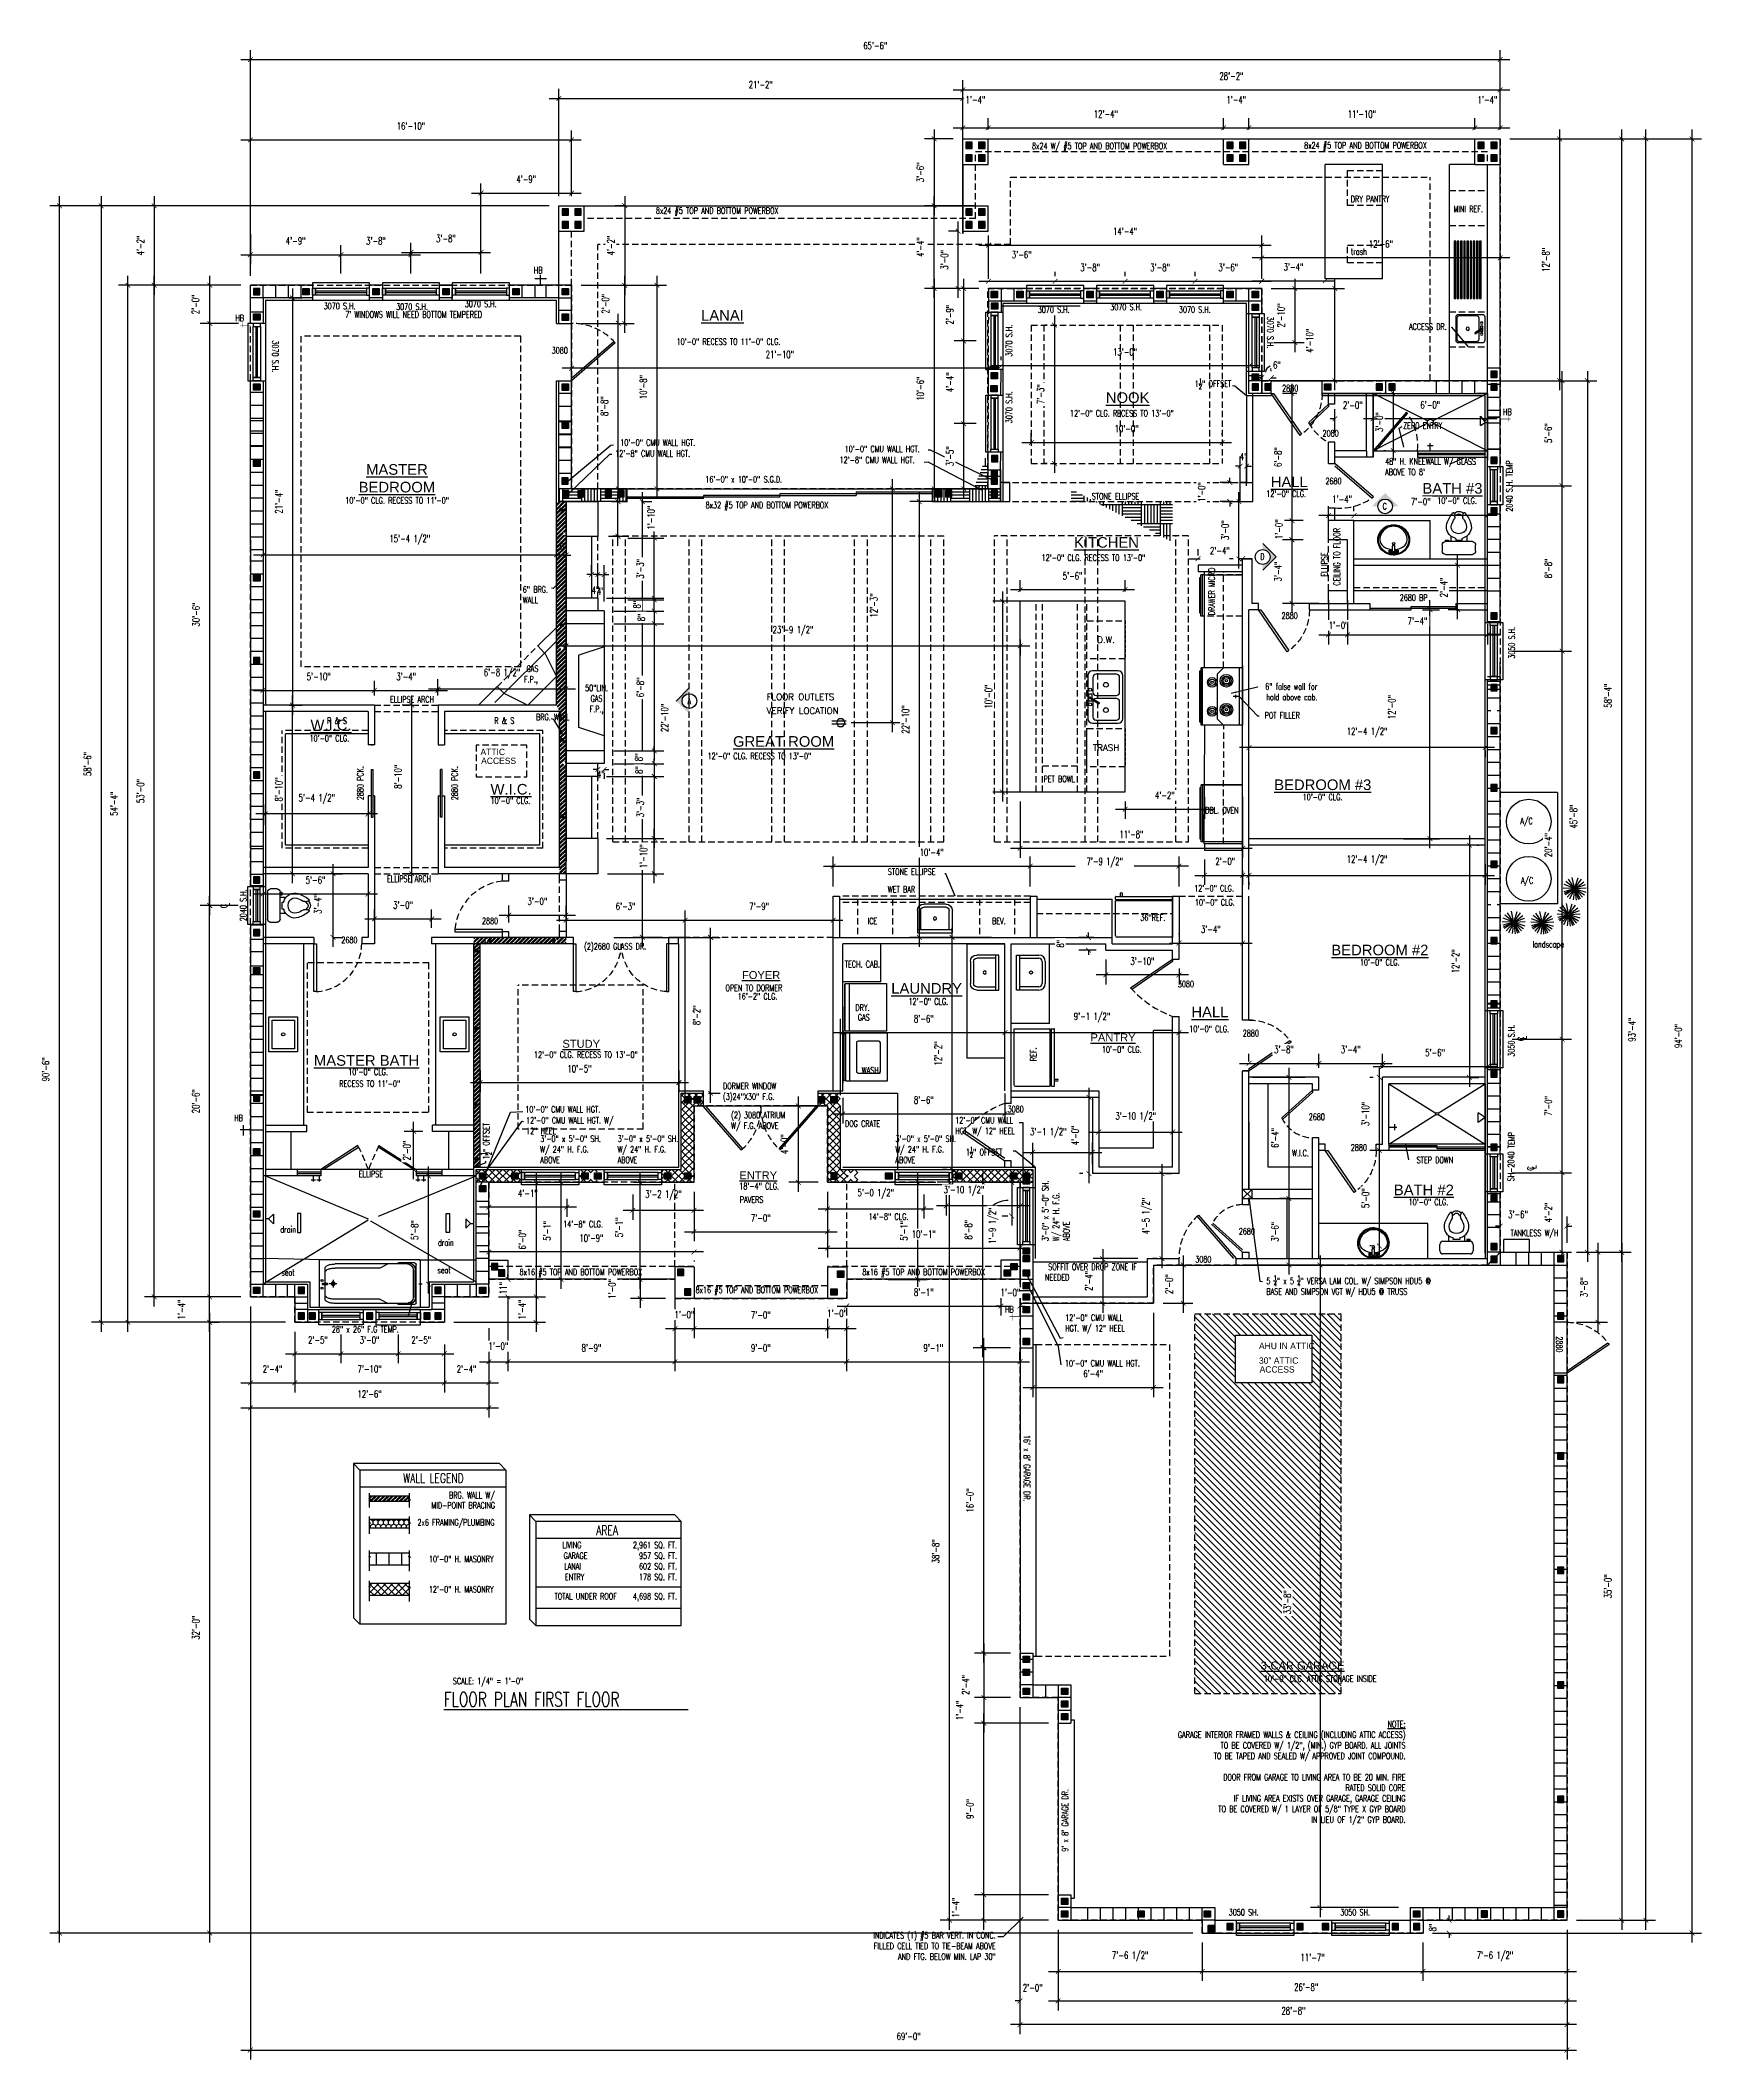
# Model space of a CAD drawing. Header units: inches. Extents: x -25328 to 8149, y -5530 to 4336.
# Drawn here: x -4712 to -3668, y 1422 to 2692 of the extents above; entities that cross this region are included whole.
import ezdxf
from ezdxf.enums import TextEntityAlignment as Align

# ---------------------------------------------------------------- set-up
doc = ezdxf.new("R2010")
doc.units = ezdxf.units.IN
doc.header["$LTSCALE"] = 16
doc.header["$MEASUREMENT"] = 0
for name, pattern in [('ALPINE_SOLID', [0]), ('DASHDOT', [25.4, 12.7, -6.35, 0, -6.35]), ('HIDDEN', [0.375, 0.25, -0.125]), ('HIDDEN2', [0.1875, 0.125, -0.0625])]:
    doc.linetypes.add(name, pattern=pattern)
doc.layers.get('0').update_dxf_attribs({"linetype": 'CONTINUOUS'})
doc.layers.get('DEFPOINTS').update_dxf_attribs({"linetype": 'CONTINUOUS'})
doc.layers.add('AREA', color=7, linetype='HIDDEN', plot=False)
for name, color, linetype in [('B1_1', 6, 'CONTINUOUS'), ('B1_4', 5, 'CONTINUOUS'), ('BLOCK', 8, 'CONTINUOUS'), ('CEILING', 8, 'CONTINUOUS'), ('CELLS', 165, 'CONTINUOUS'), ('CONC', 3, 'CONTINUOUS'), ('COUNTER', 2, 'CONTINUOUS'), ('DIM', 5, 'CONTINUOUS'), ('DIMS', 5, 'CONTINUOUS'), ('DOORS', 1, 'CONTINUOUS'), ('DRY WALL', 8, 'CONTINUOUS'), ('ELECTRIC', 3, 'CONTINUOUS'), ('FIXTURES', 2, 'CONTINUOUS'), ('HATCH', 8, 'CONTINUOUS'), ('PLUMBING', 4, 'CONTINUOUS'), ('REBAR', 1, 'CONTINUOUS'), ('SHELF', 2, 'CONTINUOUS'), ('SHELVES', 2, 'CONTINUOUS'), ('TEXT', 11, 'CONTINUOUS'), ('TEXT ROOM', 3, 'CONTINUOUS'), ('TRUSSES', 56, 'ALPINE_SOLID'), ('WALLS EXT', 6, 'CONTINUOUS'), ('WALLS INT', 6, 'CONTINUOUS'), ('WINDOWS', 1, 'CONTINUOUS')]:
    doc.layers.add(name, color=color, linetype=linetype)
doc.styles.add('ARCHM', font='ARCHM.SHX')
doc.styles.add('ATT', font='txt')
doc.styles.add('PAYTAS RM', font='romans.shx', dxfattribs={"width": 0.7, "height": 4.5})
doc.styles.add('PAYTS NOTES', font='romans.shx', dxfattribs={"width": 0.7, "height": 4.5})
doc.styles.get("Standard").update_dxf_attribs({"font": 'arial.ttf'})
doc.styles.add('TEST', font='swissk.ttf', dxfattribs={"height": 4})
doc.dimstyles.new('DIM- PAYTAS', dxfattribs={"dimscale": 48, "dimtxt": 0.1, "dimasz": 0.0625, "dimexe": 0.125, "dimexo": 0.125, "dimgap": 0.125, "dimtad": 1, "dimdec": 1, "dimzin": 3, "dimdsep": 46, "dimlunit": 4, "dimtxsty": 'PAYTAS RM', "dimblk": 'ARCHTICK', "dimcen": 0.09, "dimdle": 0.125, "dimclrd": 5, "dimclre": 5, "dimclrt": 11, "dimadec": 0, "dimazin": 0, "dimtfac": 1, "dimtdec": 1, "dimtofl": 0, "dimtmove": 2, "dimatfit": 3, "dimfxl": 0, "dimfrac": 2, "dimtolj": 1, "dimtzin": 3, "dimarcsym": 0})
doc.dimstyles.get("Standard").update_dxf_attribs({"dimtxt": 0.18, "dimasz": 0.18, "dimexe": 0.18, "dimexo": 0.0625, "dimgap": 0.09, "dimtad": 0, "dimtih": 1, "dimtoh": 1, "dimdec": 4, "dimzin": 0, "dimdsep": 46, "dimtxsty": 'Standard', "dimcen": 0.09, "dimadec": 0, "dimazin": 0, "dimtfac": 1, "dimtdec": 4, "dimtofl": 0, "dimtmove": 0, "dimatfit": 3, "dimfxl": 0, "dimtolj": 1, "dimtzin": 0, "dimarcsym": 0})
pattern_1 = [(45, (-3156.8185, 7e-10), (-1.3258252, 1.3258252), []), (45, (-3156.8185, 0.9375), (-1.3258252, 1.3258252), [])]

msp = doc.modelspace()

# ---------------------------------------------------------------- texts
at = {"layer": 'COUNTER', "style": 'PAYTS NOTES', "width": 0.7}
for s, p in [('DRY.', (-4199.88061743, 2081.66515265)), ('GAS', (-4198.41395076, 2075.49714072)), ('WASH.', (-4195.83719118, 2042.18484828))]:
    msp.add_text(s, height=4, dxfattribs=at).set_placement(p)
at = {"layer": 'TEXT', "style": 'PAYTS NOTES', "width": 0.7}
for s, p in [('HB', (-4589.80297237, 2515.26711097)), ('STONE ELLIPSE', (-4051.26453585, 2403.14112597)), ('C', (-3868.35888223, 2396.88353175)), ('A', (-4305.48833323, 2274.48061315)), ('ICE', (-4192.20687908, 2136.06184887)), ('TECH. CAB.', (-4206.58899282, 2108.95572657)), ('HB', (-4105.80297237, 1892.01125807)), ('BRG. WALL W/', (-4455.46156375, 1775.10313005)), ('MID-POINT BRACING', (-4466.52823042, 1768.7107147)), ('2x6 FRAMING/PLUMBING', (-4475.32823042, 1757.94353223)), ('10\'-0" H. MASONRY ', (-4468.12823042, 1734.91888524)), ('12\'-0" H. MASONRY ', (-4468.12823042, 1715.86948018)), ('SCALE: 1/4" = 1\'-0"', (-4453.02407184, 1658.21885911))]:
    msp.add_text(s, height=4, dxfattribs=at).set_placement(p)
at = {"layer": 'TEXT', "color": 165, "style": 'PAYTS NOTES'}
for s, p in [('FLOOR OUTLETS', (-4255.73420894, 2277.01637878)), ('VERIFY LOCATION', (-4255.73420894, 2268.24784976))]:
    msp.add_text(s, height=4, rotation=360, dxfattribs=at).set_placement(p)
at = {"layer": 'TEXT', "style": 'ARCHM'}
for s, p in [('ATTIC', (-4435.67426505, 2242.39122593)), ('ACCESS', (-4435.26703075, 2236.81939536)), ('30" ATTIC', (-3946.11218012, 1859.73680809)), ('ACCESS', (-3945.70494582, 1854.16497752))]:
    msp.add_text(s, height=4, dxfattribs=at).set_placement(p)
at = {"layer": 'TEXT', "style": 'PAYTS NOTES', "width": 0.7}
for s, rotation, p in [("16' x 8' GARAGE DR.", 270, (-4094.07383742, 1815.01346158)), ("9' x 8' GARAGE DR.", 90, (-4066.02902563, 1552.90597386))]:
    msp.add_text(s, height=4, rotation=rotation, dxfattribs=at).set_placement(p)
at = {"layer": 'TEXT', "color": 3, "style": 'PAYTS NOTES', "width": 0.7}
for s, height, p in [('WALL LEGEND', 6, (-4484.24480906, 1784.78320752)), ('AREA', 6, (-4362.86202532, 1751.97813613)), ('%%UFLOOR PLAN FIRST FLOOR          ', 9, (-4458.72651883, 1644.24482437))]:
    msp.add_text(s, height=height, dxfattribs=at).set_placement(p)
at = {"layer": 'TEXT', "char_height": 4, "style": 'PAYTS NOTES'}
for s, insert, width, attachment_point in [('\\pt4.004,8.009,12;8x24 W/ #5 TOP AND BOTTOM POWERBOX', (-4088.83429239, 2627.39431839), 92.6216953064, 1), ('\\pt4.004,8.009,12;8x24 #5 TOP AND BOTTOM POWERBOX', (-3917.70044362, 2627.74032229), 83.9529322576, 1), ('DRY PANTRY', (-3888.37407033, 2593.97865308), 83.9529322576, 1), ('\\pt4.004,8.009,12;8x24 #5 TOP AND BOTTOM POWERBOX', (-4325.37739226, 2586.72674534), 83.9529322576, 1), ('trash', (-3888.37407033, 2561), 83.9529322576, 1), ('\\A1;3070 S.H.', (-4514.26202086, 2526.68887275), 65.4658403887, 3), ('\\A1;3070 S.H.', (-4425.53696902, 2528.11519451), 65.4658403887, 3), ("\\pt4.004,8.009,12;7' WINDOWS WILL NEED BOTTOM TEMPERED", (-4520.7185818, 2521.41703285), 83.9529322576, 1), ('\\A1;3070 S.H.', (-4468.70967757, 2526.3056465), 65.4658403887, 3), ('\\A1;3070 S.H.', (-4065.18837345, 2524.43120547), 65.4658403887, 3), ('\\A1;3070 S.H.', (-4019.63603017, 2526.06349285), 65.4658403887, 3), ('\\A1;3070 S.H.', (-3976.46332161, 2524.51515182), 65.4658403887, 3), ('\\A1;1{\\H0.7x;\\S1/2;}" OFFSET', (-3986.48720771, 2479.2468658), 63.7115776147, 1), ('\\pt4.004,8.009,12;2880 ', (-3931.55381335, 2475.10354898), 23.9529322576, 1), ('\\pt4.004,8.009,12;12\'-0" CLG. RECESS TO 13\'-0"', (-4064.92221157, 2459.34854539), 83.9529322576, 1), ('\\pt4.004,8.009,12;2080 ', (-3906.1266947, 2446.72797455), 23.9529322576, 1), ('\\A1;12\'-8" CMU WALL HGT.', (-4209.82160631, 2429.98089311), 63.7115776147, 1), ('\\A1;16\'-0" x 10\'-0" S.G.D.', (-4294.25570824, 2417.82310771), 80.2474234355, 1), ('\\pt4.004,8.009,12;2680 ', (-3904.30805312, 2416.66085714), 23.9529322576, 1), ('\\pt4.004,8.009,12;10\'-0" CLG. RECESS TO 11\'-0"', (-4520.7185818, 2404.50559167), 83.9529322576, 1), ('\\pt4.004,8.009,12;8x32 #5 TOP AND BOTTOM POWERBOX', (-4294.08884777, 2401.564499), 83.9529322576, 1), ('\\pt4.004,8.009,12;12\'-0" CLG.', (-3941.50706415, 2408.68133766), 83.9529322576, 1), ('\\pt4.004,8.009,12;12\'-0" CLG. RECESS TO 13\'-0"', (-4082.78090837, 2368.46561058), 83.9529322576, 1), ('\\A1;6" BRG. WALL', (-4409.10025639, 2348.54047264), 19.9529322576, 1), ('\\pt4.004,8.009,12;2880 ', (-3931.86446849, 2332.03599568), 23.9529322576, 1), ('\\A1; GAS F.P.,', (-4403.98892844, 2298.78230607), 11.9529322576, 2), ('\\A1;50"LIN. GAS F.P.,', (-4362.70208712, 2286.65119747), 11.9529322576, 2), ('6" false wall for hold above cab.', (-3909.39121873, 2276.85936923), 39.6561024411, 9), ('\\A1;R & S', (-4532.12986659, 2266.0643352), 23.9529322576, 1), ('\\A1;R & S', (-4426.96127376, 2266.0643352), 23.9529322576, 1), ('\\A1;BRG. WALL', (-4400.72691898, 2268.29712497), 19.9529322576, 1), ('POT FILLER', (-3920.39106323, 2265.38248281), 39.6561024411, 9), ('\\pt4.004,8.009,12;10\'-0" CLG.', (-4543.17695354, 2255.02096143), 83.9529322576, 1), ('\\pt4.004,8.009,12;12\'-0" CLG. RECESS TO 13\'-0"', (-4292.84876751, 2243.80505764), 83.9529322576, 1), ('\\pt4.004,8.009,12;10\'-0" CLG.', (-4429.32407553, 2215.79378047), 83.9529322576, 1), ('\\pt4.004,8.009,12;10\'-0" CLG.', (-3918.58873826, 2218.0383157), 83.9529322576, 1), ('\\pt4.004,8.009,12;10\'-0" CLG. ', (-3961.4003254, 2151.80470145), 116.8572981035, 3), ('\\pt4.004,8.009,12;2880 ', (-4434.7166167, 2140.10327065), 23.9529322576, 1), ('\\pt4.004,8.009,12;36"REF.', (-4020.70318741, 2138.19670363), 83.9529322576, 7), ('\\pt4.004,8.009,12;10\'-0" CLG.', (-3882.66493083, 2114.13216064), 83.9529322576, 1), ('OPEN TO DORMER', (-4281.61190417, 2098.06154751), 43.9327848246, 1), ('\\pt4.004,8.009,12;3080', (-3986.9997383, 2100.43905419), 116.8572981035, 3), ('\\pt4.004,8.009,12;16\'-2" CLG. ', (-4248.94945669, 2092.72226994), 116.8572981035, 3), ('\\pt4.004,8.009,12;12\'-0" CLG. ', (-4141.5698014, 2089.47702106), 116.8572981035, 3), ('\\pt4.004,8.009,12;10\'-0" CLG.', (-3989.93349148, 2072.28508674), 83.9529322576, 1), ('\\pt4.004,8.009,12;2880 ', (-3956.30190919, 2069.58351517), 23.9529322576, 1), ('\\pt4.004,8.009,12;10\'-0" CLG. ', (-4019.95031822, 2059.33253506), 116.8572981035, 3), ('\\pt4.004,8.009,12;10\'-0" CLG.', (-4518.86880846, 2045.24027609), 83.9529322576, 1), ('\\pt4.004,8.009,12;12\'-0" CLG. RECESS TO 13\'-0"', (-4402.00387405, 2056.02069656), 83.9529322576, 1), ('\\pt4.004,8.009,12;RECESS TO 11\'-0"', (-4486.1978273, 2037.8032076), 83.9529322576, 3), ('\\A1;10\'-0" CMU WALL HGT.', (-4407.47397003, 2021.68318541), 63.7115776147, 1), ('\\A1;(2) 3080 ATRIUM W/ F.G. ABOVE', (-4278.03722366, 2018.03922493), 40.4925217761, 1), ('\\A1;HB', (-4585.08751551, 2016.26029351), 65.4658403887, 3), ('\\A1;12\'-0" CMU WALL HGT. W/ 12" HEEL', (-4407.00297398, 2014.77948551), 63.7115776147, 1), ('\\pt4.004,8.009,12;2680 ', (-3914.81179465, 2016.96794126), 23.9529322576, 1), ('\\A1;3\'-0" x 5\'-0" SH. W/ 24" H. F.G. ABOVE', (-4349.45379906, 2003.17846642), 39.1750147968, 1), ('\\A1;3\'-0" x 5\'-0" SH. W/ 24" H. F.G. ABOVE', (-4174.76189915, 2003.17846642), 39.1750147968, 1), ('\\A1;1{\\H0.7x;\\S1/2;}" OFFSET', (-4107.51609731, 1996.12589467), 77.7115776147, 3), ('\\pt4.004,8.009,12;W.I.C.', (-3925.28031296, 1990.16531732), 83.9529322576, 7), ('\\pt4.004,8.009,12;2880 ', (-3888.35784973, 1997.66772914), 23.9529322576, 1), ('\\pt4.004,8.009,12;18\'-4" CLG. ', (-4247.93010313, 1973.3808362), 116.8572981035, 3), ('\\pt4.004,8.009,12;PAVERS', (-4272.59392287, 1964.94223639), 83.9529322576, 1), ('\\pt4.004,8.009,12;2680 ', (-3958.81179465, 1944.96794126), 23.9529322576, 1), ('\\A1;TANKLESS W/H', (-3757.87230537, 1938.60628053), 40.9088087707, 9), ('drain', (-4462.39631782, 1937.84573157), 65.2677699963, 1), ('\\pt4.004,8.009,12;3080 ', (-3986.2110572, 1927.41318414), 23.9529322576, 1), ('\\A1;28" x 26" F.G TEMP. ', (-4529.13484259, 1883.43407251), 65.4658403887, 1), ('LIVING                2,961 SQ. FT.\\PGARAGE                957 SQ. FT.\\PLANAI                  602 SQ. FT.\\PENTRY                 178 SQ. FT.', (-4312.16484697, 1747.67910016), 96.9500715127, 3), ('TOTAL UNDER ROOF     4,698 SQ. FT.  ', (-4312.16484697, 1715.49948606), 86.8506048632, 3), ('\\pt4.004,8.009,12;10\'-0" CLG. ATTIC STORAGE INSIDE ', (-3942.96689793, 1663.80178417), 83.9529322576, 1), ('{\\LNOTE:\\P}GARAGE INTERIOR FRAMED WALLS & CEILING (INCLUDING ATTIC ACCESS)\\PTO BE COVERED W/ 1/2", (MIN.) GYP BOARD. ALL JOINTS\\PTO BE TAPED AND SEALED W/ APPROVED JOINT COMPOUND.\\P\\PDOOR FROM GARAGE TO LIVING AREA TO BE 20 MIN. FIRE\\PRATED SOLID CORE\\PIF LIVING AREA EXISTS OVER GARAGE, GARAGE CEILING\\PTO BE COVERED W/ 1 LAYER OF 5/8" TYPE X GYP BOARD\\PIN LIEU OF 1/2" GYP BOARD.', (-3853.98058861, 1635.12408491), 177.4620267974, 3), ('\\A1; 3050 SH. ', (-3967.14968093, 1516.87588875), 86.250123849, 1), ('INDICATES (1) #5 BAR VERT. IN CONC. FILLED CELL TIED TO TIE-BEAM ABOVE AND FTG. BELOW MIN. LAP 30"', (-4111.66838999, 1502.30357972), 86.0172270015, 3)]:
    msp.add_mtext(s, dxfattribs=dict(at, insert=insert, width=width, attachment_point=attachment_point))
for s, insert, width, attachment_point, rotation in [('\\pt4.004,8.009,12;CEILING TO FLOOR', (-3895.14980091, 2385.18538027), 39.6561024411, 9, 90), ('\\pt4.004,8.009,12;ELLIPSE', (-3903.02991849, 2369.90784029), 39.6561024411, 9, 90), ('\\pt4.004,8.009,12;DRAWER MICRO', (-3973.82247557, 2330.31718702), 83.9529322576, 7, 90), ('\\pt4.004,8.009,12;2880 PCK.', (-4513.31073396, 2214.03522294), 32.8034271152, 1, 90), ('\\pt4.004,8.009,12;2880 PCK.', (-4453.87939634, 2214.03522294), 32.8034271152, 1, 90), ('\\A1;2040 S.H.', (-4582.89063075, 2137.9368872), 65.4658403887, 7, 90), ('\\pt4.004,8.009,12;REF.', (-4090.06553488, 2049.96180154), 83.9529322576, 1, 90), ('\\A1;1{\\H0.7x;\\S1/2;}" OFFSET', (-4428.72463532, 2011.15441206), 63.7115776147, 9, 90), ('\\A1;3\'-0" x 5\'-0" SH. W/ 24" H. F.G. ABOVE', (-4082.5169378, 1936.78257366), 39.1750147968, 1, 90), ('\\pt4.004,8.009,12;2880', (-3755.27730612, 1876.95398562), 23.9529322576, 1, 270)]:
    msp.add_mtext(s, dxfattribs=dict(at, insert=insert, width=width, attachment_point=attachment_point, rotation=rotation))
at = {"layer": 'TEXT', "style": 'PAYTS NOTES'}
for tag, p in [('D.W.', (-4042.27086392, 2314.91836298)), ('TRASH', (-4042.27086392, 2247.03393519))]:
    msp.add_attdef(tag, text='D.W.', height=4, dxfattribs=at).set_placement(p, align=Align.MIDDLE_CENTER)
at = {"layer": 'TEXT ROOM', "style": 'TEST'}
for s, p in [('%%UFOYER', (-4271.22267508, 2101.60580357)), ('%%USTUDY', (-4384.14327003, 2058.39439113)), ('%%UPANTRY', (-4052.05652389, 2062.36896426)), ('%%UENTRY', (-4272.83687898, 1975.70162532)), ('%%U3-CAR GARAGE', (-3945.05436845, 1667.49977251))]:
    msp.add_text(s, height=5, dxfattribs=at).set_placement(p)
at = {"layer": 'TEXT ROOM', "char_height": 5, "attachment_point": 8, "style": 'TEST'}
for s, insert, width in [('{\\fSansSerif|b0|i0|c2|p2;\\H1.333x;\\LLANAI}', (-4283.51012911, 2515.5368944), 67.7245353783), ('{\\fSansSerif|b0|i0|c2|p2;\\H1.333x;\\LNOOK}', (-4028.69307611, 2463.71573208), 67.7245353783), ('{\\fSansSerif|b0|i0|c2|p2;\\H1.333x;\\LMASTER BEDROOM}', (-4488.22212489, 2407.45962396), 67.7245353783), ('{\\fSansSerif|b0|i0|c2|p2;\\H1.333x;\\LHALL}', (-3927.07053112, 2410.87936922), 70.7245353783), ('{\\fSansSerif|b0|i0|c2|p2;\\H1.333x;\\LKITCHEN}', (-4042.02082043, 2372.70782836), 79.7245353783), ('{\\fSansSerif|b0|i0|c2|p2;\\H1.333x;\\LW.I.C.}', (-4529.67313298, 2257.93006484), 65.8334247406), ('{\\fSansSerif|b0|i0|c2|p2;\\H1.333x;\\LGREAT ROOM}', (-4245.05329215, 2247.55620877), 85.7245353783), ('{\\fSansSerif|b0|i0|c2|p2;\\H1.333x;\\LW.I.C.}', (-4416.45042088, 2217.50984913), 65.8334247406), ('{\\fSansSerif|b0|i0|c2|p2;\\H1.333x;\\LBEDROOM #3}', (-3906.00332961, 2220.33895287), 61.7245353783), ('{\\fSansSerif|b0|i0|c2|p2;\\H1.333x;\\LLAUNDRY}', (-4155.1049415, 2092.32014916), 67.7245353783), ('{\\fSansSerif|b0|i0|c2|p2;\\H1.333x;\\LHALL}', (-3976.99695845, 2077.59306367), 67.7245353783), ('{\\fSansSerif|b0|i0|c2|p2;\\H1.333x;\\LMASTER BATH}', (-4507.30134258, 2047.00047779), 67.7245353783)]:
    msp.add_mtext(s, dxfattribs=dict(at, insert=insert, width=width))

# ---------------------------------------------------------------- blocks, each defined once
blk = doc.blocks.new('_ArchTick')
at = {"color": 0, "linetype": 'ByBlock', "const_width": 0.15}
blk.add_lwpolyline([(-0.5, -0.5), (0.5, 0.5)], dxfattribs=at)
blk = doc.blocks.new('15PTOI06')
at = {"color": 0, "linetype": 'ByBlock'}
for p, q in [((0, -8.5), (0, 8.5)), ((2, 10.5), (6, 10.5)), ((8, 8.5), (8, -8.5)), ((11.5, 5), (8, 5)), ((9, 2), (9.765178, 2)), ((9, -2), (9, 2)), ((23.431562, 2.5), (24.727861, 2.5)), ((24.931034, 1.327586), (24.062054, 2.5)), ((6, -10.5), (2, -10.5)), ((11.5, -5), (8, -5)), ((8.5, -8), (8, -8)), ((8, -8.5), (9, -8.5)), ((9, -6.5), (8.5, -6.5)), ((8.5, -6.5), (8.5, -8)), ((9.765178, -2), (9, -2)), ((9, -8.5), (9, -6.5)), ((23.431562, -2.5), (24.690476, -2.5)), ((24.931034, -1.327586), (24.062054, -2.5))]:
    blk.add_line(p, q, dxfattribs=at)
for centre, radius, start, end in [((2, 8.5), 2, 90, 180), ((6, 8.5), 2, 0, 90), ((9.765178, 2.5), 0.5, 270, 346.116636), ((17.25, 0.65), 7.210062, 71.816347, 166.116636), ((19.118098, 0), 6.118098, 147.797266, 212.202734), ((17.25, 0.65), 4.210062, 71.816347, 142.891702), ((12, -13.75), 19.534695, 57.937508, 70.559965), ((12, -13.75), 22.534695, 51.265418, 70.559965), ((23.431562, 4.5), 2, 237.937508, 270), ((24.727861, 4.5), 2, 270, 314.939898), ((23.666667, 0), 1.833333, 313.602819, 46.397181), ((23.166667, 0), 3.833333, 313.602819, 46.397181), ((25.787408, 3.438228), 0.5, 314.939898, 51.265418), ((2, -8.5), 2, 180, 270), ((6, -8.5), 2, 270, 0), ((9.765178, -2.5), 0.5, 13.883364, 90), ((17.25, -0.65), 7.210062, 193.883364, 288.183653), ((17.25, -0.65), 4.210062, 217.108298, 288.183653), ((12, 13.75), 19.534695, 289.440035, 302.062492), ((12, 13.75), 22.534695, 289.440035, 308.665009), ((23.431562, -4.5), 2, 90, 122.062492), ((24.690476, -4.5), 2, 44.162471, 90), ((25.766527, -3.454957), 0.5, 308.665009, 44.162471)]:
    blk.add_arc(centre, radius, start, end, dxfattribs=at)
at = {"color": 0, "linetype": 'ByBlock', "style": 'ATT', "flags": 3}
blk.add_attdef('ITEM', (0, -19.5), '', height=6, dxfattribs=at)
blk = doc.blocks.new('*D256')
at = {"layer": 'DEFPOINTS', "color": 0, "transparency": 16777216}
for p in [(-3957.9, 2424.1), (-3957.9, 2405.8), (-3953.9, 2405.8)]:
    blk.add_point(p, dxfattribs=at)
at = {"layer": 'DIM', "color": 5, "lineweight": -2, "transparency": 16777216}
for p, q in [((-3957.9, 2411.8), (-3957.9, 2430.1)), ((-3953.9, 2411.8), (-3953.9, 2430.1)), ((-3957.9, 2424.1), (-3960.9, 2424.1)), ((-3953.9, 2424.1), (-3950.9, 2424.1))]:
    blk.add_line(p, q, dxfattribs=at)
at = {"layer": 'DIM', "color": 5, "lineweight": -2, "transparency": 16777216, "xscale": 3, "yscale": 3, "zscale": 3}
blk.add_blockref('_ArchTick', (-3957.9, 2424.1), dxfattribs=at)
at = {"layer": 'DIM', "color": 5, "lineweight": -2, "transparency": 16777216, "xscale": 3, "yscale": 3, "zscale": 3, "rotation": 180}
blk.add_blockref('_ArchTick', (-3953.9, 2424.1), dxfattribs=at)
at = {"layer": 'DIM', "color": 11, "transparency": 16777216, "insert": (-3955.7, 2430), "char_height": 4.5, "attachment_point": 5, "style": 'PAYTAS RM'}
blk.add_mtext('\\A1;4"', dxfattribs=at)
blk = doc.blocks.new('CELL')
at = {"layer": 'CELLS', "linetype": 'Continuous'}
for p, q in [((-2, -1.9), (-2, 2.1)), ((-2, 2.1), (2, 2.1)), ((2, 2.1), (2, -1.9)), ((2, -1.9), (-2, -1.9))]:
    blk.add_line(p, q, dxfattribs=at)
for points in [[(-2, 2.1), (-2, -1.9), (2, 2.1), (-0.1, -1.9)], [(2, 2.1), (-0.1, -1.9), (2, -0.8), (1.7, -1.9)], [(2, -0.8), (1.7, -1.9), (2, -1.9)]]:
    blk.add_solid(points, dxfattribs=at)
blk = doc.blocks.new('*D257')
at = {"layer": 'DEFPOINTS', "color": 0, "transparency": 16777216}
for p in [(-4606, 2147.8), (-4582, 2147.8), (-4580.4, 1901.8)]:
    blk.add_point(p, dxfattribs=at)
at = {"layer": 'DIM', "color": 5, "lineweight": -2, "transparency": 16777216}
for p, q in [((-4588, 2147.8), (-4612, 2147.8)), ((-4606, 1895.8), (-4606, 2153.8)), ((-4586.4, 1901.8), (-4612, 1901.8))]:
    blk.add_line(p, q, dxfattribs=at)
at = {"layer": 'DIM', "color": 5, "lineweight": -2, "transparency": 16777216, "xscale": 3, "yscale": 3, "zscale": 3}
for p, rotation in [((-4606, 2147.8), 90), ((-4606, 1901.8), 270)]:
    blk.add_blockref('_ArchTick', p, dxfattribs=dict(at, rotation=rotation))
at = {"layer": 'DIM', "color": 11, "transparency": 16777216, "insert": (-4614.7, 2024.8), "char_height": 4.5, "attachment_point": 5, "rotation": 90, "style": 'PAYTAS RM'}
blk.add_mtext('\\A1;20\'-6"', dxfattribs=at)
blk = doc.blocks.new('A$C7373634F')
at = {"layer": 'TEXT', "char_height": 4, "width": 30.136, "attachment_point": 1, "rotation": 90, "style": 'PAYTS NOTES'}
for s, insert in [('C', (0, 0)), ('L', (1.4, 1.1))]:
    blk.add_mtext(s, dxfattribs=dict(at, insert=insert))
blk = doc.blocks.new('*D258')
at = {"layer": 'DEFPOINTS', "color": 0, "transparency": 16777216}
for p in [(-3944.4, 2555), (-3944.4, 2540.5), (-3794.4, 2492.8)]:
    blk.add_point(p, dxfattribs=at)
at = {"layer": 'DIM', "color": 5, "lineweight": -2, "transparency": 16777216}
for p, q in [((-3788.4, 2555), (-3950.4, 2555)), ((-3944.4, 2546.5), (-3944.4, 2561)), ((-3794.4, 2498.8), (-3794.4, 2561))]:
    blk.add_line(p, q, dxfattribs=at)
at = {"layer": 'DIM', "color": 5, "lineweight": -2, "transparency": 16777216, "xscale": 3, "yscale": 3, "zscale": 3, "rotation": 180}
blk.add_blockref('_ArchTick', (-3944.4, 2555), dxfattribs=at)
at = {"layer": 'DIM', "color": 5, "lineweight": -2, "transparency": 16777216, "xscale": 3, "yscale": 3, "zscale": 3}
blk.add_blockref('_ArchTick', (-3794.4, 2555), dxfattribs=at)
at = {"layer": 'DIM', "color": 11, "transparency": 16777216, "insert": (-3869.4, 2563.7), "char_height": 4.5, "attachment_point": 5, "style": 'PAYTAS RM'}
blk.add_mtext('\\A1;12\'-6"', dxfattribs=at)
blk = doc.blocks.new('*D259')
at = {"layer": 'DEFPOINTS', "color": 0, "transparency": 16777216}
for p in [(-3944.4, 2535.8), (-3898.4, 2535.8), (-3944.4, 2477.8)]:
    blk.add_point(p, dxfattribs=at)
at = {"layer": 'DIM', "color": 5, "lineweight": -2, "transparency": 16777216}
for p, q in [((-3898.4, 2471.8), (-3898.4, 2541.8)), ((-3938.4, 2535.8), (-3892.4, 2535.8)), ((-3938.4, 2477.8), (-3892.4, 2477.8))]:
    blk.add_line(p, q, dxfattribs=at)
at = {"layer": 'DIM', "color": 5, "lineweight": -2, "transparency": 16777216, "xscale": 3, "yscale": 3, "zscale": 3}
for p, rotation in [((-3898.4, 2535.8), 90), ((-3898.4, 2477.8), 270)]:
    blk.add_blockref('_ArchTick', p, dxfattribs=dict(at, rotation=rotation))
at = {"layer": 'DIM', "color": 11, "transparency": 16777216, "insert": (-3914.2, 2502.9), "char_height": 4.5, "attachment_point": 5, "rotation": 90, "style": 'PAYTAS RM'}
blk.add_mtext('\\A1;4\'-10"', dxfattribs=at)
blk = doc.blocks.new('*D260')
at = {"layer": 'DEFPOINTS', "color": 0, "transparency": 16777216}
for p in [(-4378.4, 2513.8), (-4349, 2513.8), (-4366.2, 2409.8)]:
    blk.add_point(p, dxfattribs=at)
at = {"layer": 'DIM', "color": 5, "lineweight": -2, "transparency": 16777216}
for p, q in [((-4372.4, 2513.8), (-4343, 2513.8)), ((-4349, 2403.8), (-4349, 2519.8)), ((-4360.2, 2409.8), (-4343, 2409.8))]:
    blk.add_line(p, q, dxfattribs=at)
at = {"layer": 'DIM', "color": 5, "lineweight": -2, "transparency": 16777216, "xscale": 3, "yscale": 3, "zscale": 3}
for p, rotation in [((-4349, 2513.8), 90), ((-4349, 2409.8), 270)]:
    blk.add_blockref('_ArchTick', p, dxfattribs=dict(at, rotation=rotation))
at = {"layer": 'DIM', "color": 11, "transparency": 16777216, "insert": (-4357.7, 2461.8), "char_height": 4.5, "attachment_point": 5, "rotation": 90, "style": 'PAYTAS RM'}
blk.add_mtext('\\A1;8\'-8"', dxfattribs=at)
blk = doc.blocks.new('*D261')
at = {"layer": 'DEFPOINTS', "color": 0, "transparency": 16777216}
for p in [(-4378.4, 2629.2), (-4378.4, 2587.8), (-4580.4, 2537.8)]:
    blk.add_point(p, dxfattribs=at)
at = {"layer": 'DIM', "color": 5, "lineweight": -2, "transparency": 16777216}
for p, q in [((-4586.4, 2629.2), (-4372.4, 2629.2)), ((-4580.4, 2543.8), (-4580.4, 2635.2)), ((-4378.4, 2593.8), (-4378.4, 2635.2))]:
    blk.add_line(p, q, dxfattribs=at)
at = {"layer": 'DIM', "color": 5, "lineweight": -2, "transparency": 16777216, "xscale": 3, "yscale": 3, "zscale": 3, "rotation": 180}
blk.add_blockref('_ArchTick', (-4580.4, 2629.2), dxfattribs=at)
at = {"layer": 'DIM', "color": 5, "lineweight": -2, "transparency": 16777216, "xscale": 3, "yscale": 3, "zscale": 3}
blk.add_blockref('_ArchTick', (-4378.4, 2629.2), dxfattribs=at)
at = {"layer": 'DIM', "color": 11, "transparency": 16777216, "insert": (-4479.4, 2637.9), "char_height": 4.5, "attachment_point": 5, "style": 'PAYTAS RM'}
blk.add_mtext('\\A1;16\'-10"', dxfattribs=at)
blk = doc.blocks.new('*D248')
at = {"layer": 'DEFPOINTS', "color": 0, "transparency": 16777216}
for p in [(-4119.1, 1869.8), (-4096.4, 1869.8), (-4096.4, 1677.8)]:
    blk.add_point(p, dxfattribs=at)
at = {"layer": 'DIMS', "color": 5, "lineweight": -2, "transparency": 16777216}
for p, q in [((-4102.4, 1869.8), (-4125.1, 1869.8)), ((-4119.1, 1671.8), (-4119.1, 1875.8)), ((-4102.4, 1677.8), (-4125.1, 1677.8))]:
    blk.add_line(p, q, dxfattribs=at)
at = {"layer": 'DIMS', "color": 5, "lineweight": -2, "transparency": 16777216, "xscale": 3, "yscale": 3, "zscale": 3}
for p, rotation in [((-4119.1, 1869.8), 90), ((-4119.1, 1677.8), 270)]:
    blk.add_blockref('_ArchTick', p, dxfattribs=dict(at, rotation=rotation))
at = {"layer": 'DIMS', "color": 11, "transparency": 16777216, "insert": (-4127.8, 1773.8), "char_height": 4.5, "attachment_point": 5, "rotation": 90, "style": 'PAYTAS RM'}
blk.add_mtext('\\A1;16\'-0"', dxfattribs=at)
blk = doc.blocks.new('*D249')
at = {"layer": 'DEFPOINTS', "color": 0, "transparency": 16777216}
for p in [(-4129.4, 1973.8), (-4119.8, 1973.8), (-4096.4, 1869.8)]:
    blk.add_point(p, dxfattribs=at)
at = {"layer": 'DIMS', "color": 5, "lineweight": -2, "transparency": 16777216}
for p, q in [((-4123.4, 1973.8), (-4113.8, 1973.8)), ((-4119.8, 1863.8), (-4119.8, 1979.8)), ((-4102.4, 1869.8), (-4125.8, 1869.8))]:
    blk.add_line(p, q, dxfattribs=at)
at = {"layer": 'DIMS', "color": 5, "lineweight": -2, "transparency": 16777216, "xscale": 3, "yscale": 3, "zscale": 3}
for p, rotation in [((-4119.8, 1973.8), 90), ((-4119.8, 1869.8), 270)]:
    blk.add_blockref('_ArchTick', p, dxfattribs=dict(at, rotation=rotation))
at = {"layer": 'DIMS', "color": 11, "transparency": 16777216, "insert": (-4128.8, 1944), "char_height": 4.5, "attachment_point": 5, "rotation": 90, "style": 'PAYTAS RM'}
blk.add_mtext('\\A1;8\'-8"', dxfattribs=at)
blk = doc.blocks.new('*D250')
at = {"layer": 'DEFPOINTS', "color": 0, "transparency": 16777216}
for p in [(-4580.4, 1882), (-4430.4, 1888.1), (-4430.4, 1832)]:
    blk.add_point(p, dxfattribs=at)
at = {"layer": 'DIMS', "color": 5, "lineweight": -2, "transparency": 16777216}
for p, q in [((-4430.4, 1882.1), (-4430.4, 1826)), ((-4580.4, 1876), (-4580.4, 1826)), ((-4586.4, 1832), (-4424.4, 1832))]:
    blk.add_line(p, q, dxfattribs=at)
at = {"layer": 'DIMS', "color": 5, "lineweight": -2, "transparency": 16777216, "xscale": 3, "yscale": 3, "zscale": 3, "rotation": 180}
blk.add_blockref('_ArchTick', (-4580.4, 1832), dxfattribs=at)
at = {"layer": 'DIMS', "color": 5, "lineweight": -2, "transparency": 16777216, "xscale": 3, "yscale": 3, "zscale": 3}
blk.add_blockref('_ArchTick', (-4430.4, 1832), dxfattribs=at)
at = {"layer": 'DIMS', "color": 11, "transparency": 16777216, "insert": (-4505.4, 1840.7), "char_height": 4.5, "attachment_point": 5, "style": 'PAYTAS RM'}
blk.add_mtext('\\A1;12\'-6"', dxfattribs=at)
blk = doc.blocks.new('*D251')
at = {"layer": 'DEFPOINTS', "color": 0, "transparency": 16777216}
for p in [(-4301.4, 1973.8), (-4217.4, 1973.8), (-4217.4, 1942.7)]:
    blk.add_point(p, dxfattribs=at)
at = {"layer": 'DIMS', "color": 5, "lineweight": -2, "transparency": 16777216}
for p, q in [((-4301.4, 1967.8), (-4301.4, 1936.7)), ((-4217.4, 1967.8), (-4217.4, 1936.7)), ((-4307.4, 1942.7), (-4211.4, 1942.7))]:
    blk.add_line(p, q, dxfattribs=at)
at = {"layer": 'DIMS', "color": 5, "lineweight": -2, "transparency": 16777216, "xscale": 3, "yscale": 3, "zscale": 3, "rotation": 180}
blk.add_blockref('_ArchTick', (-4301.4, 1942.7), dxfattribs=at)
at = {"layer": 'DIMS', "color": 5, "lineweight": -2, "transparency": 16777216, "xscale": 3, "yscale": 3, "zscale": 3}
blk.add_blockref('_ArchTick', (-4217.4, 1942.7), dxfattribs=at)
at = {"layer": 'DIMS', "color": 11, "transparency": 16777216, "insert": (-4259.4, 1951.4), "char_height": 4.5, "attachment_point": 5, "style": 'PAYTAS RM'}
blk.add_mtext('\\A1;7\'-0"', dxfattribs=at)
blk = doc.blocks.new('*D252')
at = {"layer": 'DEFPOINTS', "color": 0, "transparency": 16777216}
for p in [(-4217.4, 2021.8), (-4235.8, 1973.8), (-4217.4, 1973.8)]:
    blk.add_point(p, dxfattribs=at)
at = {"layer": 'DIMS', "color": 5, "lineweight": -2, "transparency": 16777216}
for p, q in [((-4223.4, 2021.8), (-4241.8, 2021.8)), ((-4235.8, 2027.8), (-4235.8, 1967.8)), ((-4223.4, 1973.8), (-4241.8, 1973.8))]:
    blk.add_line(p, q, dxfattribs=at)
at = {"layer": 'DIMS', "color": 5, "lineweight": -2, "transparency": 16777216, "xscale": 3, "yscale": 3, "zscale": 3}
for p, rotation in [((-4235.8, 2021.8), 90), ((-4235.8, 1973.8), 270)]:
    blk.add_blockref('_ArchTick', p, dxfattribs=dict(at, rotation=rotation))
at = {"layer": 'DIMS', "color": 11, "transparency": 16777216, "insert": (-4244.5, 1997.8), "char_height": 4.5, "attachment_point": 5, "rotation": 90, "style": 'PAYTAS RM'}
blk.add_mtext('\\A1;4\'-0"', dxfattribs=at)
blk = doc.blocks.new('*D253')
at = {"layer": 'DEFPOINTS', "color": 0, "transparency": 16777216}
for p in [(-4640.9, 2537.8), (-4580.4, 2537.8), (-4605.9, 1901.8)]:
    blk.add_point(p, dxfattribs=at)
at = {"layer": 'DIMS', "color": 5, "lineweight": -2, "transparency": 16777216}
for p, q in [((-4640.9, 1895.8), (-4640.9, 2543.8)), ((-4586.4, 2537.8), (-4646.9, 2537.8)), ((-4611.9, 1901.8), (-4646.9, 1901.8))]:
    blk.add_line(p, q, dxfattribs=at)
at = {"layer": 'DIMS', "color": 5, "lineweight": -2, "transparency": 16777216, "xscale": 3, "yscale": 3, "zscale": 3}
for p, rotation in [((-4640.9, 2537.8), 90), ((-4640.9, 1901.8), 270)]:
    blk.add_blockref('_ArchTick', p, dxfattribs=dict(at, rotation=rotation))
at = {"layer": 'DIMS', "color": 11, "transparency": 16777216, "insert": (-4649.5, 2219.8), "char_height": 4.5, "attachment_point": 5, "rotation": 90, "style": 'PAYTAS RM'}
blk.add_mtext('\\A1;53\'-0"', dxfattribs=at)
blk = doc.blocks.new('*D254')
at = {"layer": 'DEFPOINTS', "color": 0, "transparency": 16777216}
for p in [(-4345.5, 1973.8), (-4335.3, 1973.8), (-4333.4, 1912.8)]:
    blk.add_point(p, dxfattribs=at)
at = {"layer": 'DIMS', "color": 5, "lineweight": -2, "transparency": 16777216}
for p, q in [((-4339.5, 1973.8), (-4329.3, 1973.8)), ((-4335.3, 1906.8), (-4335.3, 1979.8)), ((-4339.4, 1912.8), (-4341.3, 1912.8))]:
    blk.add_line(p, q, dxfattribs=at)
at = {"layer": 'DIMS', "color": 5, "lineweight": -2, "transparency": 16777216, "xscale": 3, "yscale": 3, "zscale": 3}
for p, rotation in [((-4335.3, 1973.8), 90), ((-4335.3, 1912.8), 270)]:
    blk.add_blockref('_ArchTick', p, dxfattribs=dict(at, rotation=rotation))
at = {"layer": 'DIMS', "color": 11, "transparency": 16777216, "insert": (-4348.5, 1945.5), "char_height": 4.5, "attachment_point": 5, "rotation": 90, "style": 'PAYTAS RM'}
blk.add_mtext('\\A1;5\'-1"', dxfattribs=at)
blk = doc.blocks.new('*D255')
at = {"layer": 'DEFPOINTS', "color": 0, "transparency": 16777216}
for p in [(-4381.9, 2141.8), (-4381.9, 2133), (-4417.9, 2131.2)]:
    blk.add_point(p, dxfattribs=at)
at = {"layer": 'DIMS', "color": 5, "lineweight": -2, "transparency": 16777216}
for p, q in [((-4417.9, 2137.2), (-4417.9, 2147.8)), ((-4381.9, 2139), (-4381.9, 2147.8)), ((-4423.9, 2141.8), (-4375.9, 2141.8))]:
    blk.add_line(p, q, dxfattribs=at)
at = {"layer": 'DIMS', "color": 5, "lineweight": -2, "transparency": 16777216, "xscale": 3, "yscale": 3, "zscale": 3, "rotation": 180}
blk.add_blockref('_ArchTick', (-4417.9, 2141.8), dxfattribs=at)
at = {"layer": 'DIMS', "color": 5, "lineweight": -2, "transparency": 16777216, "xscale": 3, "yscale": 3, "zscale": 3}
blk.add_blockref('_ArchTick', (-4381.9, 2141.8), dxfattribs=at)
at = {"layer": 'DIMS', "color": 11, "transparency": 16777216, "insert": (-4399.9, 2150.5), "char_height": 4.5, "attachment_point": 5, "style": 'PAYTAS RM'}
blk.add_mtext('\\A1;3\'-0"', dxfattribs=at)
blk = doc.blocks.new('*D244')
at = {"layer": 'DEFPOINTS', "color": 0, "transparency": 16777216}
for p in [(-4572.4, 2297.8), (-4502.4, 2283.1), (-4502.4, 2273.8)]:
    blk.add_point(p, dxfattribs=at)
at = {"layer": 'DIMS', "color": 5, "lineweight": -2, "transparency": 16777216}
for p, q in [((-4572.4, 2291.8), (-4572.4, 2277.1)), ((-4502.4, 2279.8), (-4502.4, 2289.1)), ((-4578.4, 2283.1), (-4496.4, 2283.1))]:
    blk.add_line(p, q, dxfattribs=at)
at = {"layer": 'DIMS', "color": 5, "lineweight": -2, "transparency": 16777216, "xscale": 3, "yscale": 3, "zscale": 3, "rotation": 180}
blk.add_blockref('_ArchTick', (-4572.4, 2283.1), dxfattribs=at)
at = {"layer": 'DIMS', "color": 5, "lineweight": -2, "transparency": 16777216, "xscale": 3, "yscale": 3, "zscale": 3}
blk.add_blockref('_ArchTick', (-4502.4, 2283.1), dxfattribs=at)
at = {"layer": 'DIMS', "color": 11, "transparency": 16777216, "insert": (-4537.4, 2291.8), "char_height": 4.5, "attachment_point": 5, "style": 'PAYTAS RM'}
blk.add_mtext('\\A1;5\'-10"', dxfattribs=at)
blk = doc.blocks.new('*D245')
at = {"layer": 'DEFPOINTS', "color": 0, "transparency": 16777216}
for p in [(-4502.4, 2273.8), (-4462.4, 2283.1), (-4462.4, 2273.8)]:
    blk.add_point(p, dxfattribs=at)
at = {"layer": 'DIMS', "color": 5, "lineweight": -2, "transparency": 16777216}
for p, q in [((-4502.4, 2279.8), (-4502.4, 2289.1)), ((-4462.4, 2279.8), (-4462.4, 2289.1)), ((-4508.4, 2283.1), (-4456.4, 2283.1))]:
    blk.add_line(p, q, dxfattribs=at)
at = {"layer": 'DIMS', "color": 5, "lineweight": -2, "transparency": 16777216, "xscale": 3, "yscale": 3, "zscale": 3, "rotation": 180}
blk.add_blockref('_ArchTick', (-4502.4, 2283.1), dxfattribs=at)
at = {"layer": 'DIMS', "color": 5, "lineweight": -2, "transparency": 16777216, "xscale": 3, "yscale": 3, "zscale": 3}
blk.add_blockref('_ArchTick', (-4462.4, 2283.1), dxfattribs=at)
at = {"layer": 'DIMS', "color": 11, "transparency": 16777216, "insert": (-4482.4, 2291.8), "char_height": 4.5, "attachment_point": 5, "style": 'PAYTAS RM'}
blk.add_mtext('\\A1;3\'-4"', dxfattribs=at)
blk = doc.blocks.new('*D246')
at = {"layer": 'DEFPOINTS', "color": 0, "transparency": 16777216}
for p in [(-4381.9, 2307.2), (-4462.4, 2273.8), (-4381.9, 2284.1)]:
    blk.add_point(p, dxfattribs=at)
at = {"layer": 'DIMS', "color": 5, "lineweight": -2, "transparency": 16777216}
for p, q in [((-4381.9, 2301.2), (-4381.9, 2278.1)), ((-4462.4, 2279.8), (-4462.4, 2290.1)), ((-4468.4, 2284.1), (-4375.9, 2284.1))]:
    blk.add_line(p, q, dxfattribs=at)
at = {"layer": 'DIMS', "color": 5, "lineweight": -2, "transparency": 16777216, "xscale": 3, "yscale": 3, "zscale": 3, "rotation": 180}
blk.add_blockref('_ArchTick', (-4462.4, 2284.1), dxfattribs=at)
at = {"layer": 'DIMS', "color": 5, "lineweight": -2, "transparency": 16777216, "xscale": 3, "yscale": 3, "zscale": 3}
blk.add_blockref('_ArchTick', (-4381.9, 2284.1), dxfattribs=at)
at = {"layer": 'DIMS', "color": 11, "transparency": 16777216, "insert": (-4422.1, 2293.6), "char_height": 4.5, "attachment_point": 5, "style": 'PAYTAS RM'}
blk.add_mtext('\\A1;6\'-8 1/2"', dxfattribs=at)
blk = doc.blocks.new('*D247')
at = {"layer": 'DEFPOINTS', "color": 0, "transparency": 16777216}
for p in [(-4572.4, 2376.4), (-4387.9, 2368.3), (-4387.9, 2368.3)]:
    blk.add_point(p, dxfattribs=at)
at = {"layer": 'DIMS', "color": 5, "lineweight": -2, "transparency": 16777216}
for p, q in [((-4578.4, 2368.3), (-4381.9, 2368.3)), ((-4572.4, 2370.4), (-4572.4, 2362.3))]:
    blk.add_line(p, q, dxfattribs=at)
at = {"layer": 'DIMS', "color": 5, "lineweight": -2, "transparency": 16777216, "xscale": 3, "yscale": 3, "zscale": 3, "rotation": 180}
blk.add_blockref('_ArchTick', (-4572.4, 2368.3), dxfattribs=at)
at = {"layer": 'DIMS', "color": 5, "lineweight": -2, "transparency": 16777216, "xscale": 3, "yscale": 3, "zscale": 3}
blk.add_blockref('_ArchTick', (-4387.9, 2368.3), dxfattribs=at)
at = {"layer": 'DIMS', "color": 11, "transparency": 16777216, "insert": (-4480.1, 2377.8), "char_height": 4.5, "attachment_point": 5, "style": 'PAYTAS RM'}
blk.add_mtext('\\A1;15\'-4 1/2"', dxfattribs=at)
blk = doc.blocks.new('*D262')
at = {"layer": 'DEFPOINTS', "color": 0, "transparency": 16777216}
for p in [(-4140.7, 1973.8), (-4129.4, 1973.8), (-4105.8, 1509.8)]:
    blk.add_point(p, dxfattribs=at)
at = {"layer": 'DIMS', "color": 5, "lineweight": -2, "transparency": 16777216}
for p, q in [((-4135.4, 1973.8), (-4146.7, 1973.8)), ((-4140.7, 1503.8), (-4140.7, 1979.8)), ((-4111.8, 1509.8), (-4146.7, 1509.8))]:
    blk.add_line(p, q, dxfattribs=at)
at = {"layer": 'DIMS', "color": 5, "lineweight": -2, "transparency": 16777216, "xscale": 3, "yscale": 3, "zscale": 3}
for p, rotation in [((-4140.7, 1973.8), 90), ((-4140.7, 1509.8), 270)]:
    blk.add_blockref('_ArchTick', p, dxfattribs=dict(at, rotation=rotation))
at = {"layer": 'DIMS', "color": 11, "transparency": 16777216, "insert": (-4149.4, 1741.8), "char_height": 4.5, "attachment_point": 5, "rotation": 90, "style": 'PAYTAS RM'}
blk.add_mtext('\\A1;38\'-8"', dxfattribs=at)
blk = doc.blocks.new('*D263')
at = {"layer": 'DEFPOINTS', "color": 0, "transparency": 16777216}
for p in [(-3794.4, 2629.8), (-3757, 2629.8), (-3800.4, 2477.8)]:
    blk.add_point(p, dxfattribs=at)
at = {"layer": 'DIM', "color": 5, "lineweight": -2, "transparency": 16777216}
for p, q in [((-3788.4, 2629.8), (-3751, 2629.8)), ((-3757, 2471.8), (-3757, 2635.8)), ((-3794.4, 2477.8), (-3751, 2477.8))]:
    blk.add_line(p, q, dxfattribs=at)
at = {"layer": 'DIM', "color": 5, "lineweight": -2, "transparency": 16777216, "xscale": 3, "yscale": 3, "zscale": 3}
for p, rotation in [((-3757, 2629.8), 90), ((-3757, 2477.8), 270)]:
    blk.add_blockref('_ArchTick', p, dxfattribs=dict(at, rotation=rotation))
at = {"layer": 'DIM', "color": 11, "transparency": 16777216, "insert": (-3765.7, 2553.8), "char_height": 4.5, "attachment_point": 5, "rotation": 90, "style": 'PAYTAS RM'}
blk.add_mtext('\\A1;12\'-8"', dxfattribs=at)
blk = doc.blocks.new('*D243')
at = {"layer": 'DEFPOINTS', "color": 0, "transparency": 16777216}
for p in [(-4164.9, 1973.8), (-4185.4, 1912.8), (-4160.8, 1912.8)]:
    blk.add_point(p, dxfattribs=at)
at = {"layer": 'DIMS', "color": 5, "lineweight": -2, "transparency": 16777216}
for p, q in [((-4160.8, 1979.8), (-4160.8, 1906.8)), ((-4158.9, 1973.8), (-4154.8, 1973.8)), ((-4179.4, 1912.8), (-4154.8, 1912.8))]:
    blk.add_line(p, q, dxfattribs=at)
at = {"layer": 'DIMS', "color": 5, "lineweight": -2, "transparency": 16777216, "xscale": 3, "yscale": 3, "zscale": 3}
for p, rotation in [((-4160.8, 1973.8), 90), ((-4160.8, 1912.8), 270)]:
    blk.add_blockref('_ArchTick', p, dxfattribs=dict(at, rotation=rotation))
at = {"layer": 'DIMS', "color": 11, "transparency": 16777216, "insert": (-4169.4, 1943.3), "char_height": 4.5, "attachment_point": 5, "rotation": 90, "style": 'PAYTAS RM'}
blk.add_mtext('\\A1;5\'-1"', dxfattribs=at)
blk = doc.blocks.new('*D272')
at = {"layer": 'CONC', "color": 5, "lineweight": -2, "transparency": 16777216}
blk.add_line((-4605.9, 2141.8), (-4605.9, 2519.8), dxfattribs=at)
at = {"layer": 'DEFPOINTS', "color": 0, "transparency": 16777216}
for p in [(-4605.9, 2513.8), (-4605.9, 2513.8), (-4605.9, 2147.8)]:
    blk.add_point(p, dxfattribs=at)
at = {"layer": 'CONC', "color": 5, "lineweight": -2, "transparency": 16777216, "xscale": 3, "yscale": 3, "zscale": 3}
for p, rotation in [((-4605.9, 2513.8), 90), ((-4605.9, 2147.8), 270)]:
    blk.add_blockref('_ArchTick', p, dxfattribs=dict(at, rotation=rotation))
at = {"layer": 'CONC', "color": 11, "transparency": 16777216, "insert": (-4614.6, 2330.8), "char_height": 4.5, "attachment_point": 5, "rotation": 90, "style": 'PAYTAS RM'}
blk.add_mtext('\\A1;30\'-6"', dxfattribs=at)
blk = doc.blocks.new('*D275')
at = {"layer": 'DEFPOINTS', "color": 0, "transparency": 16777216}
for p in [(-3981.8, 1501.8), (-3843, 1501.8), (-3843, 1477.7)]:
    blk.add_point(p, dxfattribs=at)
at = {"layer": 'DIMS', "color": 5, "lineweight": -2, "transparency": 16777216}
for p, q in [((-3981.8, 1495.8), (-3981.8, 1471.7)), ((-3843, 1495.8), (-3843, 1471.7)), ((-3987.8, 1477.7), (-3837, 1477.7))]:
    blk.add_line(p, q, dxfattribs=at)
at = {"layer": 'DIMS', "color": 5, "lineweight": -2, "transparency": 16777216, "xscale": 3, "yscale": 3, "zscale": 3, "rotation": 180}
blk.add_blockref('_ArchTick', (-3981.8, 1477.7), dxfattribs=at)
at = {"layer": 'DIMS', "color": 5, "lineweight": -2, "transparency": 16777216, "xscale": 3, "yscale": 3, "zscale": 3}
blk.add_blockref('_ArchTick', (-3843, 1477.7), dxfattribs=at)
at = {"layer": 'DIMS', "color": 11, "transparency": 16777216, "insert": (-3912.4, 1486.4), "char_height": 4.5, "attachment_point": 5, "style": 'PAYTAS RM'}
blk.add_mtext('\\A1;11\'-7"', dxfattribs=at)
blk = doc.blocks.new('*D276')
at = {"layer": 'DEFPOINTS', "color": 0, "transparency": 16777216}
for p in [(-3752.4, 1509.8), (-4072.4, 1491.8), (-3752.4, 1459.1)]:
    blk.add_point(p, dxfattribs=at)
at = {"layer": 'DIMS', "color": 5, "lineweight": -2, "transparency": 16777216}
for p, q in [((-3752.4, 1503.8), (-3752.4, 1453.1)), ((-4072.4, 1485.8), (-4072.4, 1453.1)), ((-4078.4, 1459.1), (-3746.4, 1459.1))]:
    blk.add_line(p, q, dxfattribs=at)
at = {"layer": 'DIMS', "color": 5, "lineweight": -2, "transparency": 16777216, "xscale": 3, "yscale": 3, "zscale": 3, "rotation": 180}
blk.add_blockref('_ArchTick', (-4072.4, 1459.1), dxfattribs=at)
at = {"layer": 'DIMS', "color": 5, "lineweight": -2, "transparency": 16777216, "xscale": 3, "yscale": 3, "zscale": 3}
blk.add_blockref('_ArchTick', (-3752.4, 1459.1), dxfattribs=at)
at = {"layer": 'DIMS', "color": 11, "transparency": 16777216, "insert": (-3916.4, 1467.8), "char_height": 4.5, "attachment_point": 5, "style": 'PAYTAS RM'}
blk.add_mtext('\\A1;26\'-8"', dxfattribs=at)
blk = doc.blocks.new('*D277')
at = {"layer": 'DEFPOINTS', "color": 0, "transparency": 16777216}
for p in [(-3852.3, 1509.8), (-3843, 1501.8), (-3826.5, 1509.8)]:
    blk.add_point(p, dxfattribs=at)
at = {"layer": 'DIMS', "color": 5, "lineweight": -2, "transparency": 16777216}
for p, q in [((-3826.5, 1509.8), (-3826.5, 1512.8)), ((-3846.3, 1509.8), (-3820.5, 1509.8)), ((-3837, 1501.8), (-3820.5, 1501.8)), ((-3826.5, 1501.8), (-3826.5, 1498.8))]:
    blk.add_line(p, q, dxfattribs=at)
at = {"layer": 'DIMS', "color": 5, "lineweight": -2, "transparency": 16777216, "xscale": 3, "yscale": 3, "zscale": 3}
for p, rotation in [((-3826.5, 1509.8), 270), ((-3826.5, 1501.8), 90)]:
    blk.add_blockref('_ArchTick', p, dxfattribs=dict(at, rotation=rotation))
at = {"layer": 'DIMS', "color": 11, "transparency": 16777216, "insert": (-3836.9, 1505.3), "char_height": 4.5, "attachment_point": 5, "rotation": 90, "style": 'PAYTAS RM'}
blk.add_mtext('\\A1;8"', dxfattribs=at)
blk = doc.blocks.new('*D278')
at = {"layer": 'CONC', "color": 5, "lineweight": -2, "transparency": 16777216}
for p, q in [((-3788.4, 2629.8), (-3696.8, 2629.8)), ((-3702.8, 1503.8), (-3702.8, 2635.8)), ((-3731.2, 1509.8), (-3696.8, 1509.8))]:
    blk.add_line(p, q, dxfattribs=at)
at = {"layer": 'DEFPOINTS', "color": 0, "transparency": 16777216}
for p in [(-3794.4, 2629.8), (-3702.8, 2629.8), (-3737.2, 1509.8)]:
    blk.add_point(p, dxfattribs=at)
at = {"layer": 'CONC', "color": 5, "lineweight": -2, "transparency": 16777216, "xscale": 3, "yscale": 3, "zscale": 3}
for p, rotation in [((-3702.8, 2629.8), 90), ((-3702.8, 1509.8), 270)]:
    blk.add_blockref('_ArchTick', p, dxfattribs=dict(at, rotation=rotation))
at = {"layer": 'CONC', "color": 11, "transparency": 16777216, "insert": (-3711.5, 2069.8), "char_height": 4.5, "attachment_point": 5, "rotation": 90, "style": 'PAYTAS RM'}
blk.add_mtext('\\A1;93\'-4"', dxfattribs=at)
blk = doc.blocks.new('226')
for p, q in [((0, -9), (0, 0)), ((2, -9), (2, 0))]:
    blk.add_line(p, q)
blk.add_circle((1, -5.5), 2.51)
blk = doc.blocks.new('*D279')
at = {"layer": 'DEFPOINTS', "color": 0, "transparency": 16777216}
for p in [(-4534.1, 2167.8), (-4528.4, 2167.8), (-4534.1, 2127.8)]:
    blk.add_point(p, dxfattribs=at)
at = {"layer": 'DIM', "color": 5, "lineweight": -2, "transparency": 16777216}
for p, q in [((-4528.4, 2121.8), (-4528.4, 2173.8)), ((-4528.1, 2167.8), (-4522.4, 2167.8)), ((-4528.1, 2127.8), (-4522.4, 2127.8))]:
    blk.add_line(p, q, dxfattribs=at)
at = {"layer": 'DIM', "color": 5, "lineweight": -2, "transparency": 16777216, "xscale": 3, "yscale": 3, "zscale": 3}
for p, rotation in [((-4528.4, 2167.8), 90), ((-4528.4, 2127.8), 270)]:
    blk.add_blockref('_ArchTick', p, dxfattribs=dict(at, rotation=rotation))
at = {"layer": 'DIM', "color": 11, "transparency": 16777216, "insert": (-4538, 2148.8), "char_height": 4.5, "attachment_point": 5, "rotation": 90, "style": 'PAYTAS RM', "bg_fill": 3, "box_fill_scale": 1.25, "bg_fill_color": 256, "bg_fill_true_color": 13158600, "bg_fill_transparency": 0}
blk.add_mtext('\\A1;3\'-4"', dxfattribs=at)
blk = doc.blocks.new('*D280')
at = {"layer": 'CONC', "color": 5, "lineweight": -2, "transparency": 16777216}
for p, q in [((-4570.9, 2198.4), (-4570.9, 2211.4)), ((-4500.4, 2205.4), (-4576.9, 2205.4))]:
    blk.add_line(p, q, dxfattribs=at)
at = {"layer": 'DEFPOINTS', "color": 0, "transparency": 16777216}
for p in [(-4570.9, 2205.4), (-4506.4, 2205.4), (-4570.9, 2192.4)]:
    blk.add_point(p, dxfattribs=at)
at = {"layer": 'CONC', "color": 5, "lineweight": -2, "transparency": 16777216, "xscale": 3, "yscale": 3, "zscale": 3, "rotation": 180}
blk.add_blockref('_ArchTick', (-4570.9, 2205.4), dxfattribs=at)
at = {"layer": 'CONC', "color": 5, "lineweight": -2, "transparency": 16777216, "xscale": 3, "yscale": 3, "zscale": 3}
blk.add_blockref('_ArchTick', (-4506.4, 2205.4), dxfattribs=at)
at = {"layer": 'CONC', "color": 11, "transparency": 16777216, "insert": (-4538.6, 2214.8), "char_height": 4.5, "attachment_point": 5, "style": 'PAYTAS RM'}
blk.add_mtext('\\A1;5\'-4 1/2"', dxfattribs=at)
blk = doc.blocks.new('*D281')
at = {"layer": 'DEFPOINTS', "color": 0, "transparency": 16777216}
for p in [(-4378.4, 2485.6), (-4116.4, 2477.8), (-4378.4, 2439)]:
    blk.add_point(p, dxfattribs=at)
at = {"layer": 'DIM', "color": 5, "lineweight": -2, "transparency": 16777216}
for p, q in [((-4378.4, 2445), (-4378.4, 2491.6)), ((-4116.4, 2483.8), (-4116.4, 2491.6)), ((-4110.4, 2485.6), (-4384.4, 2485.6))]:
    blk.add_line(p, q, dxfattribs=at)
at = {"layer": 'DIM', "color": 5, "lineweight": -2, "transparency": 16777216, "xscale": 3, "yscale": 3, "zscale": 3, "rotation": 180}
blk.add_blockref('_ArchTick', (-4378.4, 2485.6), dxfattribs=at)
at = {"layer": 'DIM', "color": 5, "lineweight": -2, "transparency": 16777216, "xscale": 3, "yscale": 3, "zscale": 3}
blk.add_blockref('_ArchTick', (-4116.4, 2485.6), dxfattribs=at)
at = {"layer": 'DIM', "color": 11, "transparency": 16777216, "insert": (-4247.4, 2494.3), "char_height": 4.5, "attachment_point": 5, "style": 'PAYTAS RM', "bg_fill": 3, "box_fill_scale": 1.25, "bg_fill_color": 256, "bg_fill_true_color": 13158600, "bg_fill_transparency": 0}
blk.add_mtext('\\A1;21\'-10"', dxfattribs=at)
blk = doc.blocks.new('*D282')
at = {"layer": 'DEFPOINTS', "color": 0, "transparency": 16777216}
for p in [(-4478.9, 2273.8), (-4473.2, 2273.8), (-4462.4, 2167.8)]:
    blk.add_point(p, dxfattribs=at)
at = {"layer": 'DIM', "color": 5, "lineweight": -2, "transparency": 16777216}
for p, q in [((-4479.2, 2273.8), (-4484.9, 2273.8)), ((-4478.9, 2161.8), (-4478.9, 2279.8)), ((-4468.4, 2167.8), (-4484.9, 2167.8))]:
    blk.add_line(p, q, dxfattribs=at)
at = {"layer": 'DIM', "color": 5, "lineweight": -2, "transparency": 16777216, "xscale": 3, "yscale": 3, "zscale": 3}
for p, rotation in [((-4478.9, 2273.8), 90), ((-4478.9, 2167.8), 270)]:
    blk.add_blockref('_ArchTick', p, dxfattribs=dict(at, rotation=rotation))
at = {"layer": 'DIM', "color": 11, "transparency": 16777216, "insert": (-4487.6, 2228.8), "char_height": 4.5, "attachment_point": 5, "rotation": 90, "style": 'PAYTAS RM', "bg_fill": 3, "box_fill_scale": 1.25, "bg_fill_color": 256, "bg_fill_true_color": 13158600, "bg_fill_transparency": 0}
blk.add_mtext('\\A1;8\'-10"', dxfattribs=at)
blk = doc.blocks.new('A03213', base_point=(497, 579))
for p, q in [((497, 568), (497, 590)), ((497, 590), (511, 590)), ((499, 568), (499, 590)), ((499, 588), (511, 588)), ((513, 586), (513, 572)), ((515, 586), (515, 572)), ((511, 568), (497, 568)), ((511, 570), (499, 570))]:
    blk.add_line(p, q)
blk.add_circle((506, 579), 1)
for centre, radius, start, end in [((511, 586), 4, 0, 90), ((511, 586), 2, 0, 90), ((511, 572), 4, 270, 0), ((511, 572), 2, 270, 0)]:
    blk.add_arc(centre, radius, start, end)
blk = doc.blocks.new('062')
at = {"color": 7, "rotation": 270}
blk.add_blockref('A03213', (0, 0), dxfattribs=at)
blk = doc.blocks.new('*D308')
at = {"layer": 'DEFPOINTS', "color": 0, "transparency": 16777216}
for p in [(-4378.4, 2537.8), (-4345, 2537.8), (-4378.4, 2513.8)]:
    blk.add_point(p, dxfattribs=at)
at = {"layer": 'DIM', "color": 5, "lineweight": -2, "transparency": 16777216}
for p, q in [((-4345, 2507.8), (-4345, 2543.8)), ((-4372.4, 2537.8), (-4339, 2537.8)), ((-4372.4, 2513.8), (-4339, 2513.8))]:
    blk.add_line(p, q, dxfattribs=at)
at = {"layer": 'DIM', "color": 5, "lineweight": -2, "transparency": 16777216, "xscale": 3, "yscale": 3, "zscale": 3}
for p, rotation in [((-4345, 2537.8), 90), ((-4345, 2513.8), 270)]:
    blk.add_blockref('_ArchTick', p, dxfattribs=dict(at, rotation=rotation))
at = {"layer": 'DIM', "color": 11, "transparency": 16777216, "insert": (-4357.1, 2526.2), "char_height": 4.5, "attachment_point": 5, "rotation": 90, "style": 'PAYTAS RM', "bg_fill": 3, "box_fill_scale": 1.25, "bg_fill_color": 256, "bg_fill_true_color": 13158600, "bg_fill_transparency": 0}
blk.add_mtext('\\A1;2\'-0"', dxfattribs=at)
blk = doc.blocks.new('A$C525b841c')
at = {"layer": 'FIXTURES'}
for p, q in [((0, 0), (0, 22)), ((0, 22), (18, 22)), ((2, 20), (16, 20)), ((2, 2), (2, 20)), ((16, 20), (16, 2)), ((18, 22), (18, 0)), ((16, 2), (2, 2)), ((18, 0), (0, 0))]:
    blk.add_line(p, q, dxfattribs=at)
blk.add_circle((9, 11), 1, dxfattribs=at)
blk = doc.blocks.new('A$C1FC876C1')
at = {"layer": 'DOORS'}
for p, q in [((0, 18.1), (26.4, 0)), ((26.4, 1.5), (0.7, 19.1)), ((26.4, 0), (26.4, 1.5))]:
    blk.add_line(p, q, dxfattribs=at)
at = {"layer": 'DOORS', "color": 8, "linetype": 'HIDDEN'}
blk.add_arc((26.4, -0.1), 32.1, 90.0483, 145.5621, dxfattribs=at)
blk = doc.blocks.new('*D310')
at = {"layer": 'DEFPOINTS', "color": 0, "transparency": 16777216}
for p in [(-3898.4, 1921.8), (-3907.7, 1517.8), (-3852.3, 1517.8)]:
    blk.add_point(p, dxfattribs=at)
at = {"layer": 'DIM', "color": 5, "lineweight": -2, "transparency": 16777216}
for p, q in [((-3904.4, 1921.8), (-3913.7, 1921.8)), ((-3907.7, 1927.8), (-3907.7, 1511.8)), ((-3858.3, 1517.8), (-3913.7, 1517.8))]:
    blk.add_line(p, q, dxfattribs=at)
at = {"layer": 'DIM', "color": 5, "lineweight": -2, "transparency": 16777216, "xscale": 3, "yscale": 3, "zscale": 3}
for p, rotation in [((-3907.7, 1921.8), 90), ((-3907.7, 1517.8), 270)]:
    blk.add_blockref('_ArchTick', p, dxfattribs=dict(at, rotation=rotation))
at = {"layer": 'DIM', "color": 11, "transparency": 16777216, "insert": (-3928.3, 1709.8), "char_height": 4.5, "attachment_point": 5, "rotation": 90, "style": 'PAYTAS RM', "bg_fill": 3, "box_fill_scale": 1.25, "bg_fill_color": 256, "bg_fill_true_color": 13158600, "bg_fill_transparency": 0}
blk.add_mtext('\\A1;33\'-8"', dxfattribs=at)
blk = doc.blocks.new('pv_snk_double')
for p, q in [((-16.5, 20), (-16.5, 4)), ((-14.5, 17.8), (-14.5, 5)), ((13.5, 23), (-13.5, 23)), ((-3, 19.8), (-12.5, 19.8)), ((-1, 5), (-1, 17.8)), ((1, 17.8), (1, 5)), ((12.3, 19.8), (3, 19.8)), ((14.3, 5), (14.3, 17.8)), ((16.5, 4), (16.5, 20)), ((-13.5, 1), (13.5, 1)), ((-12.5, 3), (-3, 3)), ((3, 3), (12.3, 3))]:
    blk.add_line(p, q)
at = {"color": 8}
blk.add_lwpolyline([(0.1, 21.7), (-3.7, 15.6), (-4.4, 16), (-0.6, 22.1)], close=True, dxfattribs=at)
blk.add_lwpolyline([(-1.6, 20.5), (-2.5, 20.5), (-2.5, 22.3), (2, 22.3), (2, 20.5), (-0.7, 20.5)], dxfattribs=at)
for centre in [(-8.2, 11.6), (7.7, 11.6)]:
    blk.add_circle(centre, 1.5)
for centre in [(-4.6, 21.5), (4.6, 21.5)]:
    blk.add_circle(centre, 0.999, dxfattribs=at)
for centre, radius, start, end in [((-13.5, 20), 3, 90, 180), ((-12.5, 17.8), 2, 90, 180), ((-3, 17.8), 2, 64.2112, 90), ((-3, 17.8), 2, 0, 42.5631), ((3, 17.8), 2, 90, 180), ((12.3, 17.8), 2, 0, 90), ((13.5, 20), 3, 0, 90), ((-13.5, 4), 3, 180, 270), ((-12.5, 5), 2, 180, 270), ((-3, 5), 2, 270, 0), ((3, 5), 2, 180, 270), ((12.3, 5), 2, 270, 0), ((13.5, 4), 3, 270, 0)]:
    blk.add_arc(centre, radius, start, end)
blk = doc.blocks.new('*D311')
at = {"layer": 'DEFPOINTS', "color": 0, "transparency": 16777216}
for p in [(-4142.9, 1959), (-4096.4, 1959.8)]:
    blk.add_point(p, dxfattribs=at)
at = {"layer": 'DIM', "color": 5, "lineweight": -2, "transparency": 16777216}
for p, q in [((-4090.4, 1959), (-4148.9, 1959)), ((-4142.9, 1966.2), (-4142.9, 1953)), ((-4096.4, 1953.8), (-4096.4, 1953))]:
    blk.add_line(p, q, dxfattribs=at)
at = {"layer": 'DIM', "color": 5, "lineweight": -2, "transparency": 16777216, "xscale": 3, "yscale": 3, "zscale": 3}
blk.add_blockref('_ArchTick', (-4096.4, 1959), dxfattribs=at)
at = {"layer": 'DIM', "color": 11, "transparency": 16777216, "insert": (-4131.6, 1968.4), "char_height": 4.5, "attachment_point": 5, "style": 'PAYTAS RM', "bg_fill": 3, "box_fill_scale": 1.25, "bg_fill_color": 256, "bg_fill_true_color": 13158600, "bg_fill_transparency": 0}
blk.add_mtext('\\A1;3\'-10 1/2"', dxfattribs=at)
at = {"layer": 'DEFPOINTS', "color": 0, "transparency": 16777216}
blk.add_point((-4142.9, 1972.2), dxfattribs=at)
at = {"layer": 'DIM', "color": 5, "lineweight": -2, "transparency": 16777216, "xscale": 3, "yscale": 3, "zscale": 3, "rotation": 180}
blk.add_blockref('_ArchTick', (-4142.9, 1959), dxfattribs=at)
blk = doc.blocks.new('*D312')
at = {"layer": 'CONC', "color": 5, "lineweight": -2, "transparency": 16777216}
for p, q in [((-4176.6, 2256.8), (-4176.6, 2415.9)), ((-4208.4, 2409.9), (-4170.6, 2409.9)), ((-4202.6, 2262.8), (-4170.6, 2262.8))]:
    blk.add_line(p, q, dxfattribs=at)
at = {"layer": 'DEFPOINTS', "color": 0, "transparency": 16777216}
for p in [(-4214.4, 2409.9), (-4176.6, 2409.9), (-4208.6, 2262.8)]:
    blk.add_point(p, dxfattribs=at)
at = {"layer": 'CONC', "color": 5, "lineweight": -2, "transparency": 16777216, "xscale": 3, "yscale": 3, "zscale": 3}
for p, rotation in [((-4176.6, 2409.9), 90), ((-4176.6, 2262.8), 270)]:
    blk.add_blockref('_ArchTick', p, dxfattribs=dict(at, rotation=rotation))
at = {"layer": 'CONC', "color": 11, "transparency": 16777216, "insert": (-4188.3, 2336.5), "char_height": 4.5, "attachment_point": 5, "rotation": 90, "style": 'PAYTAS RM'}
blk.add_mtext('\\A1;12\'-3"', dxfattribs=at)
blk = doc.blocks.new('*D313')
at = {"layer": 'DEFPOINTS', "color": 0, "transparency": 16777216}
for p in [(-4561.9, 2529.8), (-4561.9, 2273.8), (-4553.9, 2273.8)]:
    blk.add_point(p, dxfattribs=at)
at = {"layer": 'DIM', "color": 5, "lineweight": -2, "transparency": 16777216}
for p, q in [((-4555.9, 2529.8), (-4547.9, 2529.8)), ((-4553.9, 2535.8), (-4553.9, 2267.8)), ((-4555.9, 2273.8), (-4547.9, 2273.8))]:
    blk.add_line(p, q, dxfattribs=at)
at = {"layer": 'DIM', "color": 5, "lineweight": -2, "transparency": 16777216, "xscale": 3, "yscale": 3, "zscale": 3}
for p, rotation in [((-4553.9, 2529.8), 90), ((-4553.9, 2273.8), 270)]:
    blk.add_blockref('_ArchTick', p, dxfattribs=dict(at, rotation=rotation))
at = {"layer": 'DIM', "color": 11, "transparency": 16777216, "insert": (-4562.5, 2401.8), "char_height": 4.5, "attachment_point": 5, "rotation": 90, "style": 'PAYTAS RM', "bg_fill": 3, "box_fill_scale": 1.25, "bg_fill_color": 256, "bg_fill_true_color": 13158600, "bg_fill_transparency": 0}
blk.add_mtext('\\A1;21\'-4"', dxfattribs=at)
blk = doc.blocks.new('*D314')
at = {"layer": 'DEFPOINTS', "color": 0, "transparency": 16777216}
for p in [(-4591.5, 2537.8), (-4581.9, 2513.8)]:
    blk.add_point(p, dxfattribs=at)
at = {"layer": 'DIM', "color": 5, "lineweight": -2, "transparency": 16777216}
for p, q in [((-4605.9, 2507.8), (-4605.9, 2543.8)), ((-4597.5, 2537.8), (-4611.9, 2537.8)), ((-4587.9, 2513.8), (-4611.9, 2513.8))]:
    blk.add_line(p, q, dxfattribs=at)
at = {"layer": 'DIM', "color": 11, "transparency": 16777216, "insert": (-4614.9, 2525.8), "char_height": 4.5, "attachment_point": 5, "rotation": 90, "style": 'PAYTAS RM', "bg_fill": 3, "box_fill_scale": 1.25, "bg_fill_color": 256, "bg_fill_true_color": 13158600, "bg_fill_transparency": 0}
blk.add_mtext('\\A1;2\'-0"', dxfattribs=at)
at = {"layer": 'DEFPOINTS', "color": 0, "transparency": 16777216}
blk.add_point((-4605.9, 2537.8), dxfattribs=at)
at = {"layer": 'DIM', "color": 5, "lineweight": -2, "transparency": 16777216, "xscale": 3, "yscale": 3, "zscale": 3}
for p, rotation in [((-4605.9, 2537.8), 90), ((-4605.9, 2513.8), 270)]:
    blk.add_blockref('_ArchTick', p, dxfattribs=dict(at, rotation=rotation))
blk = doc.blocks.new('*D316')
at = {"layer": 'DEFPOINTS', "color": 0, "transparency": 16777216}
for p in [(-4096.4, 1464.6), (-3752.4, 1464.6), (-4096.4, 1444.2)]:
    blk.add_point(p, dxfattribs=at)
at = {"layer": 'DIM', "color": 5, "lineweight": -2, "transparency": 16777216}
for p, q in [((-4096.4, 1458.6), (-4096.4, 1438.2)), ((-3752.4, 1458.6), (-3752.4, 1438.2)), ((-3746.4, 1444.2), (-4102.4, 1444.2))]:
    blk.add_line(p, q, dxfattribs=at)
at = {"layer": 'DIM', "color": 5, "lineweight": -2, "transparency": 16777216, "xscale": 3, "yscale": 3, "zscale": 3, "rotation": 180}
blk.add_blockref('_ArchTick', (-4096.4, 1444.2), dxfattribs=at)
at = {"layer": 'DIM', "color": 5, "lineweight": -2, "transparency": 16777216, "xscale": 3, "yscale": 3, "zscale": 3}
blk.add_blockref('_ArchTick', (-3752.4, 1444.2), dxfattribs=at)
at = {"layer": 'DIM', "color": 11, "transparency": 16777216, "insert": (-3924.4, 1452.9), "char_height": 4.5, "attachment_point": 5, "style": 'PAYTAS RM', "bg_fill": 3, "box_fill_scale": 1.25, "bg_fill_color": 256, "bg_fill_true_color": 13158600, "bg_fill_transparency": 0}
blk.add_mtext('\\A1;28\'-8"', dxfattribs=at)
blk = doc.blocks.new('*D317')
at = {"layer": 'DEFPOINTS', "color": 0, "transparency": 16777216}
for p in [(-4381.4, 1969.4), (-4430.4, 1958.2), (-4430.4, 1955.8)]:
    blk.add_point(p, dxfattribs=at)
at = {"layer": 'DIM', "color": 5, "lineweight": -2, "transparency": 16777216}
for p, q in [((-4375.4, 1958.2), (-4436.4, 1958.2)), ((-4430.4, 1961.8), (-4430.4, 1964.2)), ((-4381.4, 1963.4), (-4381.4, 1952.2))]:
    blk.add_line(p, q, dxfattribs=at)
at = {"layer": 'DIM', "color": 5, "lineweight": -2, "transparency": 16777216, "xscale": 3, "yscale": 3, "zscale": 3, "rotation": 180}
blk.add_blockref('_ArchTick', (-4430.4, 1958.2), dxfattribs=at)
at = {"layer": 'DIM', "color": 5, "lineweight": -2, "transparency": 16777216, "xscale": 3, "yscale": 3, "zscale": 3}
blk.add_blockref('_ArchTick', (-4381.4, 1958.2), dxfattribs=at)
at = {"layer": 'DIM', "color": 11, "transparency": 16777216, "insert": (-4405.9, 1966.9), "char_height": 4.5, "attachment_point": 5, "style": 'PAYTAS RM', "bg_fill": 3, "box_fill_scale": 1.25, "bg_fill_color": 256, "bg_fill_true_color": 13158600, "bg_fill_transparency": 0}
blk.add_mtext('\\A1;4\'-1"', dxfattribs=at)
blk = doc.blocks.new('*D318')
at = {"layer": 'DEFPOINTS', "color": 0, "transparency": 16777216}
for p in [(-4387.9, 2356.5), (-4381.9, 2360.3)]:
    blk.add_point(p, dxfattribs=at)
at = {"layer": 'DIM', "color": 5, "lineweight": -2, "transparency": 16777216}
for p, q in [((-4387.9, 2362.5), (-4387.9, 2374.2)), ((-4381.9, 2366.3), (-4381.9, 2374.2)), ((-4387.9, 2368.2), (-4390.9, 2368.2)), ((-4381.9, 2368.2), (-4378.9, 2368.2))]:
    blk.add_line(p, q, dxfattribs=at)
at = {"layer": 'DIM', "color": 11, "transparency": 16777216, "insert": (-4383.4, 2373.7), "char_height": 4.5, "attachment_point": 5, "style": 'PAYTAS RM', "bg_fill": 3, "box_fill_scale": 1.25, "bg_fill_color": 256, "bg_fill_true_color": 13158600, "bg_fill_transparency": 0}
blk.add_mtext('\\A1;6"', dxfattribs=at)
at = {"layer": 'DEFPOINTS', "color": 0, "transparency": 16777216}
blk.add_point((-4381.9, 2368.2), dxfattribs=at)
at = {"layer": 'DIM', "color": 5, "lineweight": -2, "transparency": 16777216, "xscale": 3, "yscale": 3, "zscale": 3}
blk.add_blockref('_ArchTick', (-4387.9, 2368.2), dxfattribs=at)
at = {"layer": 'DIM', "color": 5, "lineweight": -2, "transparency": 16777216, "xscale": 3, "yscale": 3, "zscale": 3, "rotation": 180}
blk.add_blockref('_ArchTick', (-4381.9, 2368.2), dxfattribs=at)
blk = doc.blocks.new('*D319')
at = {"layer": 'DEFPOINTS', "color": 0, "transparency": 16777216}
for p in [(-4560.5, 2273.8), (-4553.9, 2273.8), (-4552.6, 2167.8)]:
    blk.add_point(p, dxfattribs=at)
at = {"layer": 'DIM', "color": 5, "lineweight": -2, "transparency": 16777216}
for p, q in [((-4554.5, 2273.8), (-4547.9, 2273.8)), ((-4553.9, 2161.8), (-4553.9, 2279.8)), ((-4558.6, 2167.8), (-4559.9, 2167.8))]:
    blk.add_line(p, q, dxfattribs=at)
at = {"layer": 'DIM', "color": 5, "lineweight": -2, "transparency": 16777216, "xscale": 3, "yscale": 3, "zscale": 3}
for p, rotation in [((-4553.9, 2273.8), 90), ((-4553.9, 2167.8), 270)]:
    blk.add_blockref('_ArchTick', p, dxfattribs=dict(at, rotation=rotation))
at = {"layer": 'DIM', "color": 11, "transparency": 16777216, "insert": (-4562.5, 2220.8), "char_height": 4.5, "attachment_point": 5, "rotation": 90, "style": 'PAYTAS RM', "bg_fill": 3, "box_fill_scale": 1.25, "bg_fill_color": 256, "bg_fill_true_color": 13158600, "bg_fill_transparency": 0}
blk.add_mtext('\\A1;8\'-10"', dxfattribs=at)
blk = doc.blocks.new('*D327')
at = {"layer": 'DEFPOINTS', "color": 0, "transparency": 16777216}
for p in [(-4116.2, 2535.8), (-4150.4, 2409.8), (-4144.5, 2409.8)]:
    blk.add_point(p, dxfattribs=at)
at = {"layer": 'WALLS INT', "color": 5, "lineweight": -2, "transparency": 16777216}
for p, q in [((-4150.4, 2541.8), (-4150.4, 2403.8)), ((-4122.2, 2535.8), (-4156.4, 2535.8)), ((-4150.5, 2409.8), (-4156.4, 2409.8))]:
    blk.add_line(p, q, dxfattribs=at)
at = {"layer": 'WALLS INT', "color": 5, "lineweight": -2, "transparency": 16777216, "xscale": 3, "yscale": 3, "zscale": 3}
for p, rotation in [((-4150.4, 2535.8), 90), ((-4150.4, 2409.8), 270)]:
    blk.add_blockref('_ArchTick', p, dxfattribs=dict(at, rotation=rotation))
at = {"layer": 'WALLS INT', "color": 11, "transparency": 16777216, "insert": (-4159.1, 2472.8), "char_height": 4.5, "attachment_point": 5, "rotation": 90, "style": 'PAYTAS RM', "bg_fill": 3, "box_fill_scale": 1.25, "bg_fill_color": 256, "bg_fill_true_color": 13158600, "bg_fill_transparency": 0}
blk.add_mtext('\\A1;10\'-6"', dxfattribs=at)
blk = doc.blocks.new('*D328')
at = {"layer": 'DEFPOINTS', "color": 0, "transparency": 16777216}
for p in [(-4096.3, 2346.4), (-4096.3, 2339.2), (-4030.3, 2339.2)]:
    blk.add_point(p, dxfattribs=at)
at = {"layer": 'WALLS INT', "color": 5, "lineweight": -2, "transparency": 16777216}
for p, q in [((-4096.3, 2345.2), (-4096.3, 2352.4)), ((-4030.3, 2345.2), (-4030.3, 2352.4)), ((-4024.3, 2346.4), (-4102.3, 2346.4))]:
    blk.add_line(p, q, dxfattribs=at)
at = {"layer": 'WALLS INT', "color": 5, "lineweight": -2, "transparency": 16777216, "xscale": 3, "yscale": 3, "zscale": 3, "rotation": 180}
blk.add_blockref('_ArchTick', (-4096.3, 2346.4), dxfattribs=at)
at = {"layer": 'WALLS INT', "color": 5, "lineweight": -2, "transparency": 16777216, "xscale": 3, "yscale": 3, "zscale": 3}
blk.add_blockref('_ArchTick', (-4030.3, 2346.4), dxfattribs=at)
at = {"layer": 'WALLS INT', "color": 11, "transparency": 16777216, "insert": (-4063.3, 2355.1), "char_height": 4.5, "attachment_point": 5, "style": 'PAYTAS RM', "bg_fill": 3, "box_fill_scale": 1.25, "bg_fill_color": 256, "bg_fill_true_color": 13158600, "bg_fill_transparency": 0}
blk.add_mtext('\\A1;5\'-6"', dxfattribs=at)
blk = doc.blocks.new('*D329')
at = {"layer": 'DEFPOINTS', "color": 0, "transparency": 16777216}
for p in [(-4088.4, 2339.2), (-4107.5, 2219.2), (-4088.4, 2219.2)]:
    blk.add_point(p, dxfattribs=at)
at = {"layer": 'WALLS INT', "color": 5, "lineweight": -2, "transparency": 16777216}
for p, q in [((-4094.4, 2339.2), (-4113.5, 2339.2)), ((-4107.5, 2345.2), (-4107.5, 2213.2)), ((-4094.4, 2219.2), (-4113.5, 2219.2))]:
    blk.add_line(p, q, dxfattribs=at)
at = {"layer": 'WALLS INT', "color": 5, "lineweight": -2, "transparency": 16777216, "xscale": 3, "yscale": 3, "zscale": 3}
for p, rotation in [((-4107.5, 2339.2), 90), ((-4107.5, 2219.2), 270)]:
    blk.add_blockref('_ArchTick', p, dxfattribs=dict(at, rotation=rotation))
at = {"layer": 'WALLS INT', "color": 11, "transparency": 16777216, "insert": (-4116.2, 2279.2), "char_height": 4.5, "attachment_point": 5, "rotation": 90, "style": 'PAYTAS RM', "bg_fill": 3, "box_fill_scale": 1.25, "bg_fill_color": 256, "bg_fill_true_color": 13158600, "bg_fill_transparency": 0}
blk.add_mtext('\\A1;10\'-0"', dxfattribs=at)
blk = doc.blocks.new('A$C79851F00')
at = {"layer": 'DOORS'}
for p, q in [((0, 1.5), (30, 1.5)), ((0, 0), (0, 1.5)), ((30, 0), (0, 0)), ((30, 1.5), (30, 0))]:
    blk.add_line(p, q, dxfattribs=at)
at = {"layer": 'DOORS', "color": 8, "linetype": 'HIDDEN'}
blk.add_arc((0, -0.1), 30.1, 2.9928, 89.9448, dxfattribs=at)
blk = doc.blocks.new('*D330')
at = {"layer": 'DEFPOINTS', "color": 0, "transparency": 16777216}
for p in [(-4357.8, 2127.8), (-4291, 2127.8), (-4298.3, 2029.8)]:
    blk.add_point(p, dxfattribs=at)
at = {"layer": 'WALLS INT', "color": 5, "lineweight": -2, "transparency": 16777216}
for p, q in [((-4291, 2023.8), (-4291, 2133.8)), ((-4351.8, 2127.8), (-4285, 2127.8)), ((-4292.3, 2029.8), (-4285, 2029.8))]:
    blk.add_line(p, q, dxfattribs=at)
at = {"layer": 'WALLS INT', "color": 5, "lineweight": -2, "transparency": 16777216, "xscale": 3, "yscale": 3, "zscale": 3}
for p, rotation in [((-4291, 2127.8), 90), ((-4291, 2029.8), 270)]:
    blk.add_blockref('_ArchTick', p, dxfattribs=dict(at, rotation=rotation))
at = {"layer": 'WALLS INT', "color": 11, "transparency": 16777216, "insert": (-4299.7, 2078.8), "char_height": 4.5, "attachment_point": 5, "rotation": 90, "style": 'PAYTAS RM', "bg_fill": 3, "box_fill_scale": 1.25, "bg_fill_color": 256, "bg_fill_true_color": 13158600, "bg_fill_transparency": 0}
blk.add_mtext('\\A1;8\'-2"', dxfattribs=at)
blk = doc.blocks.new('3')
at = {"color": 0}
for p, q in [((-2183, -2035), (-2183, -1397)), ((-2166, -1945), (-2166, -1487)), ((-2153, -1367), (-1883, -1367)), ((-2133, -1486), (-2133, -1946)), ((-2033, -1386), (-823, -1386)), ((-1873, -1386), (-1883, -1367)), ((-1713, -1386), (-1573, -1454)), ((-1573, -1454), (-823, -1454)), ((-653, -1978), (-653, -1454)), ((-1573, -1978), (-1713, -2046)), ((-1573, -1978), (-823, -1978)), ((-2153, -2065), (-1883, -2065)), ((-2033, -2046), (-823, -2046)), ((-1883, -2065), (-1873, -2046))]:
    blk.add_line(p, q, dxfattribs=at)
at = {"color": 0, "linetype": 'DASHDOT'}
for p, q in [((-788, -1651), (-788, -1781)), ((-853, -1716), (-723, -1716))]:
    blk.add_line(p, q, dxfattribs=at)
at = {"color": 0}
blk.add_lwpolyline([(-2233, -2116, -0.414214), (-2253, -2096), (-2253, -1336, -0.414214), (-2233, -1316), (-573, -1316, -0.414214), (-553, -1336), (-553, -2096, -0.414214), (-573, -2116)], format="xyb", close=True, dxfattribs=at)
for radius in [31.3, 21.3]:
    blk.add_circle((-788, -1716), radius, dxfattribs=at)
for centre, radius, start, end in [((-2153, -1397), 30, 90, 180), ((-2046, -1487), 120, 90, 180), ((-2033, -1486), 100, 90, 180), ((-823, -1810), 424, 80.5924, 90), ((-823, -1878), 424, 80.5924, 90), ((-794, -1633), 245, 68.1986, 80.5924), ((-794, -1701), 245, 68.1986, 80.5924), ((-750, -1522), 125, 46.0001, 68.1986), ((-750, -1590), 125, 53.4212, 68.1986), ((-696, -1530), 45.2, 19.6447, 62.4529), ((-684, -1454), 30.4, 0, 46.0001), ((-2046, -1945), 120, 180, 270), ((-2033, -1946), 100, 180, 270), ((-823, -1554), 424, 270, 279.4076), ((-794, -1731), 245, 279.4076, 291.8014), ((-794, -1799), 245, 279.4076, 291.8014), ((-750, -1842), 125, 291.8014, 306.5788), ((-750, -1910), 125, 291.8014, 313.9999), ((-696, -1902), 45.2, 297.5471, 340.3553), ((-684, -1978), 30.4, 313.9999, 0), ((-2153, -2035), 30, 180, 270), ((-823, -1622), 424, 270, 279.4076)]:
    blk.add_arc(centre, radius, start, end, dxfattribs=at)
blk = doc.blocks.new('*D332')
at = {"layer": 'DEFPOINTS', "color": 0, "transparency": 16777216}
for p in [(-4430.4, 1973.8), (-4430.4, 1901.8), (-4400.7, 1901.8)]:
    blk.add_point(p, dxfattribs=at)
at = {"layer": 'WALLS INT', "color": 5, "lineweight": -2, "transparency": 16777216}
for p, q in [((-4424.4, 1973.8), (-4394.7, 1973.8)), ((-4400.7, 1979.8), (-4400.7, 1895.8)), ((-4424.4, 1901.8), (-4394.7, 1901.8))]:
    blk.add_line(p, q, dxfattribs=at)
at = {"layer": 'WALLS INT', "color": 5, "lineweight": -2, "transparency": 16777216, "xscale": 3, "yscale": 3, "zscale": 3}
for p, rotation in [((-4400.7, 1973.8), 90), ((-4400.7, 1901.8), 270)]:
    blk.add_blockref('_ArchTick', p, dxfattribs=dict(at, rotation=rotation))
at = {"layer": 'WALLS INT', "color": 11, "transparency": 16777216, "insert": (-4409.4, 1937.8), "char_height": 4.5, "attachment_point": 5, "rotation": 90, "style": 'PAYTAS RM', "bg_fill": 3, "box_fill_scale": 1.25, "bg_fill_color": 256, "bg_fill_true_color": 13158600, "bg_fill_transparency": 0}
blk.add_mtext('\\A1;6\'-0"', dxfattribs=at)
blk = doc.blocks.new('*D333')
at = {"layer": 'DEFPOINTS', "color": 0, "transparency": 16777216}
for p in [(-4150.4, 2587.8), (-4119.2, 2587.8), (-4116.2, 2535.8)]:
    blk.add_point(p, dxfattribs=at)
at = {"layer": 'WALLS INT', "color": 5, "lineweight": -2, "transparency": 16777216}
for p, q in [((-4150.4, 2529.8), (-4150.4, 2593.8)), ((-4125.2, 2587.8), (-4156.4, 2587.8)), ((-4122.2, 2535.8), (-4156.4, 2535.8))]:
    blk.add_line(p, q, dxfattribs=at)
at = {"layer": 'WALLS INT', "color": 5, "lineweight": -2, "transparency": 16777216, "xscale": 3, "yscale": 3, "zscale": 3}
for p, rotation in [((-4150.4, 2587.8), 90), ((-4150.4, 2535.8), 270)]:
    blk.add_blockref('_ArchTick', p, dxfattribs=dict(at, rotation=rotation))
at = {"layer": 'WALLS INT', "color": 11, "transparency": 16777216, "insert": (-4159.1, 2561.8), "char_height": 4.5, "attachment_point": 5, "rotation": 90, "style": 'PAYTAS RM', "bg_fill": 3, "box_fill_scale": 1.25, "bg_fill_color": 256, "bg_fill_true_color": 13158600, "bg_fill_transparency": 0}
blk.add_mtext('\\A1;4\'-4"', dxfattribs=at)
blk = doc.blocks.new('*D335')
at = {"layer": 'DEFPOINTS', "color": 0, "transparency": 16777216}
for p in [(-4430.4, 1933.8), (-4430.4, 1930), (-4301.4, 1930.7)]:
    blk.add_point(p, dxfattribs=at)
at = {"layer": 'WALLS INT', "color": 5, "lineweight": -2, "transparency": 16777216}
for p, q in [((-4295.4, 1930), (-4436.4, 1930)), ((-4430.4, 1927.8), (-4430.4, 1924)), ((-4301.4, 1924.7), (-4301.4, 1924))]:
    blk.add_line(p, q, dxfattribs=at)
at = {"layer": 'WALLS INT', "color": 5, "lineweight": -2, "transparency": 16777216, "xscale": 3, "yscale": 3, "zscale": 3, "rotation": 180}
blk.add_blockref('_ArchTick', (-4430.4, 1930), dxfattribs=at)
at = {"layer": 'WALLS INT', "color": 5, "lineweight": -2, "transparency": 16777216, "xscale": 3, "yscale": 3, "zscale": 3}
blk.add_blockref('_ArchTick', (-4301.4, 1930), dxfattribs=at)
at = {"layer": 'WALLS INT', "color": 11, "transparency": 16777216, "insert": (-4365.9, 1938.7), "char_height": 4.5, "attachment_point": 5, "style": 'PAYTAS RM', "bg_fill": 3, "box_fill_scale": 1.25, "bg_fill_color": 256, "bg_fill_true_color": 13158600, "bg_fill_transparency": 0}
blk.add_mtext('\\A1;10\'-9"', dxfattribs=at)
blk = doc.blocks.new('*D336')
at = {"layer": 'DEFPOINTS', "color": 0, "transparency": 16777216}
for p in [(-4217.4, 1952.2), (-4096.4, 1938.2), (-4096.4, 1932.5)]:
    blk.add_point(p, dxfattribs=at)
at = {"layer": 'WALLS INT', "color": 5, "lineweight": -2, "transparency": 16777216}
for p, q in [((-4217.4, 1946.2), (-4217.4, 1926.5)), ((-4223.4, 1932.5), (-4090.4, 1932.5)), ((-4096.4, 1932.2), (-4096.4, 1926.5))]:
    blk.add_line(p, q, dxfattribs=at)
at = {"layer": 'WALLS INT', "color": 5, "lineweight": -2, "transparency": 16777216, "xscale": 3, "yscale": 3, "zscale": 3, "rotation": 180}
blk.add_blockref('_ArchTick', (-4217.4, 1932.5), dxfattribs=at)
at = {"layer": 'WALLS INT', "color": 5, "lineweight": -2, "transparency": 16777216, "xscale": 3, "yscale": 3, "zscale": 3}
blk.add_blockref('_ArchTick', (-4096.4, 1932.5), dxfattribs=at)
at = {"layer": 'WALLS INT', "color": 11, "transparency": 16777216, "insert": (-4156.9, 1941.2), "char_height": 4.5, "attachment_point": 5, "style": 'PAYTAS RM', "bg_fill": 3, "box_fill_scale": 1.25, "bg_fill_color": 256, "bg_fill_true_color": 13158600, "bg_fill_transparency": 0}
blk.add_mtext('\\A1;10\'-1"', dxfattribs=at)
blk = doc.blocks.new('*D337')
at = {"layer": 'DEFPOINTS', "color": 0, "transparency": 16777216}
for p in [(-4387, 1973.8), (-4385.1, 1912.8), (-4381.4, 1912.8)]:
    blk.add_point(p, dxfattribs=at)
at = {"layer": 'WALLS INT', "color": 5, "lineweight": -2, "transparency": 16777216}
for p, q in [((-4385.1, 1979.8), (-4385.1, 1906.8)), ((-4381, 1973.8), (-4379.1, 1973.8)), ((-4387.4, 1912.8), (-4391.1, 1912.8))]:
    blk.add_line(p, q, dxfattribs=at)
at = {"layer": 'WALLS INT', "color": 5, "lineweight": -2, "transparency": 16777216, "xscale": 3, "yscale": 3, "zscale": 3}
for p, rotation in [((-4385.1, 1973.8), 90), ((-4385.1, 1912.8), 270)]:
    blk.add_blockref('_ArchTick', p, dxfattribs=dict(at, rotation=rotation))
at = {"layer": 'WALLS INT', "color": 11, "transparency": 16777216, "insert": (-4393.8, 1943.3), "char_height": 4.5, "attachment_point": 5, "rotation": 90, "style": 'PAYTAS RM', "bg_fill": 3, "box_fill_scale": 1.25, "bg_fill_color": 256, "bg_fill_true_color": 13158600, "bg_fill_transparency": 0}
blk.add_mtext('\\A1;5\'-1"', dxfattribs=at)
blk = doc.blocks.new('*D338')
at = {"layer": 'DEFPOINTS', "color": 0, "transparency": 16777216}
for p in [(-3794.4, 1929.8), (-3752.4, 1929.8)]:
    blk.add_point(p, dxfattribs=at)
at = {"layer": 'WALLS INT', "color": 5, "lineweight": -2, "transparency": 16777216}
for p, q in [((-3794.4, 1946.3), (-3797.4, 1946.3)), ((-3794.4, 1935.8), (-3794.4, 1952.3)), ((-3752.4, 1935.8), (-3752.4, 1952.3)), ((-3752.4, 1946.3), (-3749.4, 1946.3))]:
    blk.add_line(p, q, dxfattribs=at)
at = {"layer": 'WALLS INT', "color": 5, "lineweight": -2, "transparency": 16777216, "xscale": 3, "yscale": 3, "zscale": 3, "rotation": 180}
blk.add_blockref('_ArchTick', (-3752.4, 1946.3), dxfattribs=at)
at = {"layer": 'WALLS INT', "color": 11, "transparency": 16777216, "insert": (-3783.2, 1953.6), "char_height": 4.5, "attachment_point": 5, "style": 'PAYTAS RM', "bg_fill": 3, "box_fill_scale": 1.25, "bg_fill_color": 256, "bg_fill_true_color": 13158600, "bg_fill_transparency": 0}
blk.add_mtext('\\A1;3\'-6"', dxfattribs=at)
at = {"layer": 'DEFPOINTS', "color": 0, "transparency": 16777216}
blk.add_point((-3794.4, 1946.3), dxfattribs=at)
at = {"layer": 'WALLS INT', "color": 5, "lineweight": -2, "transparency": 16777216, "xscale": 3, "yscale": 3, "zscale": 3}
blk.add_blockref('_ArchTick', (-3794.4, 1946.3), dxfattribs=at)
blk = doc.blocks.new('*D339')
at = {"layer": 'DEFPOINTS', "color": 0, "transparency": 16777216}
for p in [(-3730.8, 2629.8), (-3718, 2629.8), (-3752.4, 1929.8)]:
    blk.add_point(p, dxfattribs=at)
at = {"layer": 'WALLS INT', "color": 5, "lineweight": -2, "transparency": 16777216}
for p, q in [((-3724.8, 2629.8), (-3712, 2629.8)), ((-3718, 1923.8), (-3718, 2635.8)), ((-3746.4, 1929.8), (-3712, 1929.8))]:
    blk.add_line(p, q, dxfattribs=at)
at = {"layer": 'WALLS INT', "color": 5, "lineweight": -2, "transparency": 16777216, "xscale": 3, "yscale": 3, "zscale": 3}
for p, rotation in [((-3718, 2629.8), 90), ((-3718, 1929.8), 270)]:
    blk.add_blockref('_ArchTick', p, dxfattribs=dict(at, rotation=rotation))
at = {"layer": 'WALLS INT', "color": 11, "transparency": 16777216, "insert": (-3726.7, 2279.8), "char_height": 4.5, "attachment_point": 5, "rotation": 90, "style": 'PAYTAS RM', "bg_fill": 3, "box_fill_scale": 1.25, "bg_fill_color": 256, "bg_fill_true_color": 13158600, "bg_fill_transparency": 0}
blk.add_mtext('\\A1;58\'-4"', dxfattribs=at)
blk = doc.blocks.new('*D340')
at = {"layer": 'DEFPOINTS', "color": 0, "transparency": 16777216}
for p in [(-4381.9, 2167.8), (-4306.9, 2138.6), (-4306.9, 2076.9)]:
    blk.add_point(p, dxfattribs=at)
at = {"layer": 'WALLS INT', "color": 5, "lineweight": -2, "transparency": 16777216}
for p, q in [((-4381.9, 2161.8), (-4381.9, 2132.6)), ((-4387.9, 2138.6), (-4300.9, 2138.6)), ((-4306.9, 2082.9), (-4306.9, 2144.6))]:
    blk.add_line(p, q, dxfattribs=at)
at = {"layer": 'WALLS INT', "color": 5, "lineweight": -2, "transparency": 16777216, "xscale": 3, "yscale": 3, "zscale": 3, "rotation": 180}
blk.add_blockref('_ArchTick', (-4381.9, 2138.6), dxfattribs=at)
at = {"layer": 'WALLS INT', "color": 5, "lineweight": -2, "transparency": 16777216, "xscale": 3, "yscale": 3, "zscale": 3}
blk.add_blockref('_ArchTick', (-4306.9, 2138.6), dxfattribs=at)
at = {"layer": 'WALLS INT', "color": 11, "transparency": 16777216, "insert": (-4344.4, 2147.3), "char_height": 4.5, "attachment_point": 5, "style": 'PAYTAS RM', "bg_fill": 3, "box_fill_scale": 1.25, "bg_fill_color": 256, "bg_fill_true_color": 13158600, "bg_fill_transparency": 0}
blk.add_mtext('\\A1;6\'-3"', dxfattribs=at)
blk = doc.blocks.new('*D341')
at = {"layer": 'DEFPOINTS', "color": 0, "transparency": 16777216}
for p in [(-4580.4, 2575.9), (-4523.4, 2557), (-4523.4, 2539.3)]:
    blk.add_point(p, dxfattribs=at)
at = {"layer": 'WALLS INT', "color": 5, "lineweight": -2, "transparency": 16777216}
for p, q in [((-4580.4, 2569.9), (-4580.4, 2551)), ((-4586.4, 2557), (-4517.4, 2557)), ((-4523.4, 2545.3), (-4523.4, 2563))]:
    blk.add_line(p, q, dxfattribs=at)
at = {"layer": 'WALLS INT', "color": 5, "lineweight": -2, "transparency": 16777216, "xscale": 3, "yscale": 3, "zscale": 3, "rotation": 180}
blk.add_blockref('_ArchTick', (-4580.4, 2557), dxfattribs=at)
at = {"layer": 'WALLS INT', "color": 5, "lineweight": -2, "transparency": 16777216, "xscale": 3, "yscale": 3, "zscale": 3}
blk.add_blockref('_ArchTick', (-4523.4, 2557), dxfattribs=at)
at = {"layer": 'WALLS INT', "color": 11, "transparency": 16777216, "insert": (-4551.9, 2565.7), "char_height": 4.5, "attachment_point": 5, "style": 'PAYTAS RM', "bg_fill": 3, "box_fill_scale": 1.25, "bg_fill_color": 256, "bg_fill_true_color": 13158600, "bg_fill_transparency": 0}
blk.add_mtext('\\A1;4\'-9"', dxfattribs=at)
blk = doc.blocks.new('*D342')
at = {"layer": 'DEFPOINTS', "color": 0, "transparency": 16777216}
for p in [(-4479.4, 2557), (-4523.4, 2539.3), (-4479.4, 2539.3)]:
    blk.add_point(p, dxfattribs=at)
at = {"layer": 'WALLS INT', "color": 5, "lineweight": -2, "transparency": 16777216}
for p, q in [((-4529.4, 2557), (-4473.4, 2557)), ((-4523.4, 2545.3), (-4523.4, 2563)), ((-4479.4, 2545.3), (-4479.4, 2563))]:
    blk.add_line(p, q, dxfattribs=at)
at = {"layer": 'WALLS INT', "color": 5, "lineweight": -2, "transparency": 16777216, "xscale": 3, "yscale": 3, "zscale": 3, "rotation": 180}
blk.add_blockref('_ArchTick', (-4523.4, 2557), dxfattribs=at)
at = {"layer": 'WALLS INT', "color": 5, "lineweight": -2, "transparency": 16777216, "xscale": 3, "yscale": 3, "zscale": 3}
blk.add_blockref('_ArchTick', (-4479.4, 2557), dxfattribs=at)
at = {"layer": 'WALLS INT', "color": 11, "transparency": 16777216, "insert": (-4501.4, 2565.7), "char_height": 4.5, "attachment_point": 5, "style": 'PAYTAS RM', "bg_fill": 3, "box_fill_scale": 1.25, "bg_fill_color": 256, "bg_fill_true_color": 13158600, "bg_fill_transparency": 0}
blk.add_mtext('\\A1;3\'-8"', dxfattribs=at)
blk = doc.blocks.new('*D343')
at = {"layer": 'DEFPOINTS', "color": 0, "transparency": 16777216}
for p in [(-4435.4, 2558.5), (-4479.4, 2539.3), (-4435.4, 2539.3)]:
    blk.add_point(p, dxfattribs=at)
at = {"layer": 'WALLS INT', "color": 5, "lineweight": -2, "transparency": 16777216}
for p, q in [((-4479.4, 2545.3), (-4479.4, 2564.5)), ((-4435.4, 2545.3), (-4435.4, 2564.5)), ((-4485.4, 2558.5), (-4429.4, 2558.5))]:
    blk.add_line(p, q, dxfattribs=at)
at = {"layer": 'WALLS INT', "color": 5, "lineweight": -2, "transparency": 16777216, "xscale": 3, "yscale": 3, "zscale": 3, "rotation": 180}
blk.add_blockref('_ArchTick', (-4479.4, 2558.5), dxfattribs=at)
at = {"layer": 'WALLS INT', "color": 5, "lineweight": -2, "transparency": 16777216, "xscale": 3, "yscale": 3, "zscale": 3}
blk.add_blockref('_ArchTick', (-4435.4, 2558.5), dxfattribs=at)
at = {"layer": 'WALLS INT', "color": 11, "transparency": 16777216, "insert": (-4457.4, 2567.2), "char_height": 4.5, "attachment_point": 5, "style": 'PAYTAS RM', "bg_fill": 3, "box_fill_scale": 1.25, "bg_fill_color": 256, "bg_fill_true_color": 13158600, "bg_fill_transparency": 0}
blk.add_mtext('\\A1;3\'-8"', dxfattribs=at)
blk = doc.blocks.new('*D344')
at = {"layer": 'DEFPOINTS', "color": 0, "transparency": 16777216}
for p in [(-4378.4, 2595.8), (-4378.4, 2590.7), (-4435.4, 2539.3)]:
    blk.add_point(p, dxfattribs=at)
at = {"layer": 'WALLS INT', "color": 5, "lineweight": -2, "transparency": 16777216}
for p, q in [((-4441.4, 2595.8), (-4372.4, 2595.8)), ((-4435.4, 2545.3), (-4435.4, 2601.8)), ((-4378.4, 2596.7), (-4378.4, 2601.8))]:
    blk.add_line(p, q, dxfattribs=at)
at = {"layer": 'WALLS INT', "color": 5, "lineweight": -2, "transparency": 16777216, "xscale": 3, "yscale": 3, "zscale": 3, "rotation": 180}
blk.add_blockref('_ArchTick', (-4435.4, 2595.8), dxfattribs=at)
at = {"layer": 'WALLS INT', "color": 5, "lineweight": -2, "transparency": 16777216, "xscale": 3, "yscale": 3, "zscale": 3}
blk.add_blockref('_ArchTick', (-4378.4, 2595.8), dxfattribs=at)
at = {"layer": 'WALLS INT', "color": 11, "transparency": 16777216, "insert": (-4406.9, 2604.5), "char_height": 4.5, "attachment_point": 5, "style": 'PAYTAS RM', "bg_fill": 3, "box_fill_scale": 1.25, "bg_fill_color": 256, "bg_fill_true_color": 13158600, "bg_fill_transparency": 0}
blk.add_mtext('\\A1;4\'-9"', dxfattribs=at)
blk = doc.blocks.new('*D345')
at = {"layer": 'DEFPOINTS', "color": 0, "transparency": 16777216}
for p in [(-4435.9, 2050.1), (-4310.9, 2050.1), (-4310.9, 2036.5)]:
    blk.add_point(p, dxfattribs=at)
at = {"layer": 'WALLS INT', "color": 5, "lineweight": -2, "transparency": 16777216}
for p, q in [((-4435.9, 2044.1), (-4435.9, 2030.5)), ((-4310.9, 2044.1), (-4310.9, 2030.5)), ((-4441.9, 2036.5), (-4304.9, 2036.5))]:
    blk.add_line(p, q, dxfattribs=at)
at = {"layer": 'WALLS INT', "color": 5, "lineweight": -2, "transparency": 16777216, "xscale": 3, "yscale": 3, "zscale": 3, "rotation": 180}
blk.add_blockref('_ArchTick', (-4435.9, 2036.5), dxfattribs=at)
at = {"layer": 'WALLS INT', "color": 5, "lineweight": -2, "transparency": 16777216, "xscale": 3, "yscale": 3, "zscale": 3}
blk.add_blockref('_ArchTick', (-4310.9, 2036.5), dxfattribs=at)
at = {"layer": 'WALLS INT', "color": 11, "transparency": 16777216, "insert": (-4373.4, 2045.2), "char_height": 4.5, "attachment_point": 5, "style": 'PAYTAS RM', "bg_fill": 3, "box_fill_scale": 1.25, "bg_fill_color": 256, "bg_fill_true_color": 13158600, "bg_fill_transparency": 0}
blk.add_mtext('\\A1;10\'-5"', dxfattribs=at)
blk = doc.blocks.new('*D346')
at = {"layer": 'DEFPOINTS', "color": 0, "transparency": 16777216}
for p in [(-4306.9, 2134.4), (-4213.9, 2138.6), (-4213.9, 2127.8)]:
    blk.add_point(p, dxfattribs=at)
at = {"layer": 'WALLS INT', "color": 5, "lineweight": -2, "transparency": 16777216}
for p, q in [((-4312.9, 2138.6), (-4207.9, 2138.6)), ((-4306.9, 2140.4), (-4306.9, 2144.6)), ((-4213.9, 2133.8), (-4213.9, 2144.6))]:
    blk.add_line(p, q, dxfattribs=at)
at = {"layer": 'WALLS INT', "color": 5, "lineweight": -2, "transparency": 16777216, "xscale": 3, "yscale": 3, "zscale": 3, "rotation": 180}
blk.add_blockref('_ArchTick', (-4306.9, 2138.6), dxfattribs=at)
at = {"layer": 'WALLS INT', "color": 5, "lineweight": -2, "transparency": 16777216, "xscale": 3, "yscale": 3, "zscale": 3}
blk.add_blockref('_ArchTick', (-4213.9, 2138.6), dxfattribs=at)
at = {"layer": 'WALLS INT', "color": 11, "transparency": 16777216, "insert": (-4260.4, 2147.3), "char_height": 4.5, "attachment_point": 5, "style": 'PAYTAS RM', "bg_fill": 3, "box_fill_scale": 1.25, "bg_fill_color": 256, "bg_fill_true_color": 13158600, "bg_fill_transparency": 0}
blk.add_mtext('\\A1;7\'-9"', dxfattribs=at)
blk = doc.blocks.new('*D347')
at = {"layer": 'DEFPOINTS', "color": 0, "transparency": 16777216}
for p in [(-4108.3, 2487.1), (-4108.3, 2484.8), (-3952.4, 2485.8)]:
    blk.add_point(p, dxfattribs=at)
at = {"layer": 'WALLS INT', "color": 5, "lineweight": -2, "transparency": 16777216}
for p, q in [((-4108.3, 2490.8), (-4108.3, 2493.1)), ((-3952.4, 2491.8), (-3952.4, 2493.1)), ((-3946.4, 2487.1), (-4114.3, 2487.1))]:
    blk.add_line(p, q, dxfattribs=at)
at = {"layer": 'WALLS INT', "color": 5, "lineweight": -2, "transparency": 16777216, "xscale": 3, "yscale": 3, "zscale": 3, "rotation": 180}
blk.add_blockref('_ArchTick', (-4108.3, 2487.1), dxfattribs=at)
at = {"layer": 'WALLS INT', "color": 5, "lineweight": -2, "transparency": 16777216, "xscale": 3, "yscale": 3, "zscale": 3}
blk.add_blockref('_ArchTick', (-3952.4, 2487.1), dxfattribs=at)
at = {"layer": 'WALLS INT', "color": 11, "transparency": 16777216, "insert": (-4030.3, 2495.8), "char_height": 4.5, "attachment_point": 5, "style": 'PAYTAS RM', "bg_fill": 3, "box_fill_scale": 1.25, "bg_fill_color": 256, "bg_fill_true_color": 13158600, "bg_fill_transparency": 0}
blk.add_mtext('\\A1;13\'-0"', dxfattribs=at)
blk = doc.blocks.new('*D348')
at = {"layer": 'DEFPOINTS', "color": 0, "transparency": 16777216}
for p in [(-3944.4, 2563), (-4116.2, 2535.8), (-3944.4, 2535.8)]:
    blk.add_point(p, dxfattribs=at)
at = {"layer": 'WALLS INT', "color": 5, "lineweight": -2, "transparency": 16777216}
for p, q in [((-4116.2, 2541.8), (-4116.2, 2569)), ((-3944.4, 2541.8), (-3944.4, 2569)), ((-4122.2, 2563), (-3938.4, 2563))]:
    blk.add_line(p, q, dxfattribs=at)
at = {"layer": 'WALLS INT', "color": 5, "lineweight": -2, "transparency": 16777216, "xscale": 3, "yscale": 3, "zscale": 3, "rotation": 180}
blk.add_blockref('_ArchTick', (-4116.2, 2563), dxfattribs=at)
at = {"layer": 'WALLS INT', "color": 5, "lineweight": -2, "transparency": 16777216, "xscale": 3, "yscale": 3, "zscale": 3}
blk.add_blockref('_ArchTick', (-3944.4, 2563), dxfattribs=at)
at = {"layer": 'WALLS INT', "color": 11, "transparency": 16777216, "insert": (-4030.3, 2571.7), "char_height": 4.5, "attachment_point": 5, "style": 'PAYTAS RM', "bg_fill": 3, "box_fill_scale": 1.25, "bg_fill_color": 256, "bg_fill_true_color": 13158600, "bg_fill_transparency": 0}
blk.add_mtext('\\A1;14\'-4"', dxfattribs=at)
blk = doc.blocks.new('*D349')
at = {"layer": 'DEFPOINTS', "color": 0, "transparency": 16777216}
for p in [(-3980.3, 2222), (-4030.3, 2219.2), (-3980.3, 2208.4)]:
    blk.add_point(p, dxfattribs=at)
at = {"layer": 'WALLS INT', "color": 5, "lineweight": -2, "transparency": 16777216}
for p, q in [((-4030.3, 2213.2), (-4030.3, 2202.4)), ((-3980.3, 2216), (-3980.3, 2202.4)), ((-4036.3, 2208.4), (-3974.3, 2208.4))]:
    blk.add_line(p, q, dxfattribs=at)
at = {"layer": 'WALLS INT', "color": 5, "lineweight": -2, "transparency": 16777216, "xscale": 3, "yscale": 3, "zscale": 3, "rotation": 180}
blk.add_blockref('_ArchTick', (-4030.3, 2208.4), dxfattribs=at)
at = {"layer": 'WALLS INT', "color": 5, "lineweight": -2, "transparency": 16777216, "xscale": 3, "yscale": 3, "zscale": 3}
blk.add_blockref('_ArchTick', (-3980.3, 2208.4), dxfattribs=at)
at = {"layer": 'WALLS INT', "color": 11, "transparency": 16777216, "insert": (-4005.3, 2217.1), "char_height": 4.5, "attachment_point": 5, "style": 'PAYTAS RM', "bg_fill": 3, "box_fill_scale": 1.25, "bg_fill_color": 256, "bg_fill_true_color": 13158600, "bg_fill_transparency": 0}
blk.add_mtext('\\A1;4\'-2"', dxfattribs=at)
blk = doc.blocks.new('*D350')
at = {"layer": 'DEFPOINTS', "color": 0, "transparency": 16777216}
for p in [(-4381.9, 2343.1), (-4096.3, 2321), (-4096.3, 2311.1)]:
    blk.add_point(p, dxfattribs=at)
at = {"layer": 'WALLS INT', "color": 5, "lineweight": -2, "transparency": 16777216}
for p, q in [((-4381.9, 2337.1), (-4381.9, 2305.1)), ((-4387.9, 2311.1), (-4090.3, 2311.1)), ((-4096.3, 2315), (-4096.3, 2305.1))]:
    blk.add_line(p, q, dxfattribs=at)
at = {"layer": 'WALLS INT', "color": 5, "lineweight": -2, "transparency": 16777216, "xscale": 3, "yscale": 3, "zscale": 3, "rotation": 180}
blk.add_blockref('_ArchTick', (-4381.9, 2311.1), dxfattribs=at)
at = {"layer": 'WALLS INT', "color": 5, "lineweight": -2, "transparency": 16777216, "xscale": 3, "yscale": 3, "zscale": 3}
blk.add_blockref('_ArchTick', (-4096.3, 2311.1), dxfattribs=at)
at = {"layer": 'WALLS INT', "color": 11, "transparency": 16777216, "insert": (-4239.1, 2320.5), "char_height": 4.5, "attachment_point": 5, "style": 'PAYTAS RM', "bg_fill": 3, "box_fill_scale": 1.25, "bg_fill_color": 256, "bg_fill_true_color": 13158600, "bg_fill_transparency": 0}
blk.add_mtext('\\A1;23\'-9 1/2"', dxfattribs=at)
blk = doc.blocks.new('*D351')
at = {"layer": 'DEFPOINTS', "color": 0, "transparency": 16777216}
for p in [(-4340.4, 2401.8), (-4333.9, 2127.8), (-4315.2, 2127.8)]:
    blk.add_point(p, dxfattribs=at)
at = {"layer": 'WALLS INT', "color": 5, "lineweight": -2, "transparency": 16777216}
for p, q in [((-4334.4, 2401.8), (-4327.9, 2401.8)), ((-4333.9, 2407.8), (-4333.9, 2121.8)), ((-4321.2, 2127.8), (-4339.9, 2127.8))]:
    blk.add_line(p, q, dxfattribs=at)
at = {"layer": 'WALLS INT', "color": 5, "lineweight": -2, "transparency": 16777216, "xscale": 3, "yscale": 3, "zscale": 3}
for p, rotation in [((-4333.9, 2401.8), 90), ((-4333.9, 2127.8), 270)]:
    blk.add_blockref('_ArchTick', p, dxfattribs=dict(at, rotation=rotation))
at = {"layer": 'WALLS INT', "color": 11, "transparency": 16777216, "insert": (-4319.8, 2265.8), "char_height": 4.5, "attachment_point": 5, "rotation": 90, "style": 'PAYTAS RM', "bg_fill": 3, "box_fill_scale": 1.25, "bg_fill_color": 256, "bg_fill_true_color": 13158600, "bg_fill_transparency": 0}
blk.add_mtext('\\A1;22\'-10"', dxfattribs=at)
blk = doc.blocks.new('*D352')
at = {"layer": 'DEFPOINTS', "color": 0, "transparency": 16777216}
for p in [(-3956.4, 2222.1), (-4096.3, 2219.2), (-3956.4, 2183.8)]:
    blk.add_point(p, dxfattribs=at)
at = {"layer": 'WALLS INT', "color": 5, "lineweight": -2, "transparency": 16777216}
for p, q in [((-4096.3, 2213.2), (-4096.3, 2177.8)), ((-3956.4, 2216.1), (-3956.4, 2177.8)), ((-4102.3, 2183.8), (-3950.4, 2183.8))]:
    blk.add_line(p, q, dxfattribs=at)
at = {"layer": 'WALLS INT', "color": 5, "lineweight": -2, "transparency": 16777216, "xscale": 3, "yscale": 3, "zscale": 3, "rotation": 180}
blk.add_blockref('_ArchTick', (-4096.3, 2183.8), dxfattribs=at)
at = {"layer": 'WALLS INT', "color": 5, "lineweight": -2, "transparency": 16777216, "xscale": 3, "yscale": 3, "zscale": 3}
blk.add_blockref('_ArchTick', (-3956.4, 2183.8), dxfattribs=at)
at = {"layer": 'WALLS INT', "color": 11, "transparency": 16777216, "insert": (-4026.3, 2192.5), "char_height": 4.5, "attachment_point": 5, "style": 'PAYTAS RM', "bg_fill": 3, "box_fill_scale": 1.25, "bg_fill_color": 256, "bg_fill_true_color": 13158600, "bg_fill_transparency": 0}
blk.add_mtext('\\A1;11\'-8"', dxfattribs=at)
blk = doc.blocks.new('*D353')
at = {"layer": 'DEFPOINTS', "color": 0, "transparency": 16777216}
for p in [(-4159.7, 2401.8), (-4141.4, 2401.8), (-4108.3, 2127.8)]:
    blk.add_point(p, dxfattribs=at)
at = {"layer": 'WALLS INT', "color": 5, "lineweight": -2, "transparency": 16777216}
for p, q in [((-4147.4, 2401.8), (-4165.7, 2401.8)), ((-4159.7, 2121.8), (-4159.7, 2407.8)), ((-4114.3, 2127.8), (-4165.7, 2127.8))]:
    blk.add_line(p, q, dxfattribs=at)
at = {"layer": 'WALLS INT', "color": 5, "lineweight": -2, "transparency": 16777216, "xscale": 3, "yscale": 3, "zscale": 3}
for p, rotation in [((-4159.7, 2401.8), 90), ((-4159.7, 2127.8), 270)]:
    blk.add_blockref('_ArchTick', p, dxfattribs=dict(at, rotation=rotation))
at = {"layer": 'WALLS INT', "color": 11, "transparency": 16777216, "insert": (-4168.4, 2264.8), "char_height": 4.5, "attachment_point": 5, "rotation": 90, "style": 'PAYTAS RM', "bg_fill": 3, "box_fill_scale": 1.25, "bg_fill_color": 256, "bg_fill_true_color": 13158600, "bg_fill_transparency": 0}
blk.add_mtext('\\A1;22\'-10"', dxfattribs=at)
blk = doc.blocks.new('*D354')
at = {"layer": 'DEFPOINTS', "color": 0, "transparency": 16777216}
for p in [(-3996.4, 2123.8), (-3956.4, 2124.2), (-3956.4, 2123.8)]:
    blk.add_point(p, dxfattribs=at)
at = {"layer": 'WALLS INT', "color": 5, "lineweight": -2, "transparency": 16777216}
for p, q in [((-4002.4, 2124.2), (-3950.4, 2124.2)), ((-3996.4, 2129.8), (-3996.4, 2130.2)), ((-3956.4, 2129.8), (-3956.4, 2130.2))]:
    blk.add_line(p, q, dxfattribs=at)
at = {"layer": 'WALLS INT', "color": 5, "lineweight": -2, "transparency": 16777216, "xscale": 3, "yscale": 3, "zscale": 3, "rotation": 180}
blk.add_blockref('_ArchTick', (-3996.4, 2124.2), dxfattribs=at)
at = {"layer": 'WALLS INT', "color": 5, "lineweight": -2, "transparency": 16777216, "xscale": 3, "yscale": 3, "zscale": 3}
blk.add_blockref('_ArchTick', (-3956.4, 2124.2), dxfattribs=at)
at = {"layer": 'WALLS INT', "color": 11, "transparency": 16777216, "insert": (-3976.4, 2132.9), "char_height": 4.5, "attachment_point": 5, "style": 'PAYTAS RM', "bg_fill": 3, "box_fill_scale": 1.25, "bg_fill_color": 256, "bg_fill_true_color": 13158600, "bg_fill_transparency": 0}
blk.add_mtext('\\A1;3\'-4"', dxfattribs=at)
blk = doc.blocks.new('*D355')
at = {"layer": 'DEFPOINTS', "color": 0, "transparency": 16777216}
for p in [(-4207.9, 2033), (-4105.9, 2035.7), (-4105.9, 2016.8)]:
    blk.add_point(p, dxfattribs=at)
at = {"layer": 'WALLS INT', "color": 5, "lineweight": -2, "transparency": 16777216}
for p, q in [((-4207.9, 2027), (-4207.9, 2010.8)), ((-4105.9, 2029.7), (-4105.9, 2010.8)), ((-4213.9, 2016.8), (-4099.9, 2016.8))]:
    blk.add_line(p, q, dxfattribs=at)
at = {"layer": 'WALLS INT', "color": 5, "lineweight": -2, "transparency": 16777216, "xscale": 3, "yscale": 3, "zscale": 3, "rotation": 180}
blk.add_blockref('_ArchTick', (-4207.9, 2016.8), dxfattribs=at)
at = {"layer": 'WALLS INT', "color": 5, "lineweight": -2, "transparency": 16777216, "xscale": 3, "yscale": 3, "zscale": 3}
blk.add_blockref('_ArchTick', (-4105.9, 2016.8), dxfattribs=at)
at = {"layer": 'WALLS INT', "color": 11, "transparency": 16777216, "insert": (-4156.9, 2025.5), "char_height": 4.5, "attachment_point": 5, "style": 'PAYTAS RM', "bg_fill": 3, "box_fill_scale": 1.25, "bg_fill_color": 256, "bg_fill_true_color": 13158600, "bg_fill_transparency": 0}
blk.add_mtext('\\A1;8\'-6"', dxfattribs=at)
blk = doc.blocks.new('*D356')
at = {"layer": 'DEFPOINTS', "color": 0, "transparency": 16777216}
for p in [(-4572.4, 2164), (-4506.4, 2163), (-4506.4, 2155.1)]:
    blk.add_point(p, dxfattribs=at)
at = {"layer": 'WALLS INT', "color": 5, "lineweight": -2, "transparency": 16777216}
for p, q in [((-4578.4, 2155.1), (-4500.4, 2155.1)), ((-4572.4, 2158), (-4572.4, 2149.1)), ((-4506.4, 2157), (-4506.4, 2149.1))]:
    blk.add_line(p, q, dxfattribs=at)
at = {"layer": 'WALLS INT', "color": 5, "lineweight": -2, "transparency": 16777216, "xscale": 3, "yscale": 3, "zscale": 3, "rotation": 180}
blk.add_blockref('_ArchTick', (-4572.4, 2155.1), dxfattribs=at)
at = {"layer": 'WALLS INT', "color": 5, "lineweight": -2, "transparency": 16777216, "xscale": 3, "yscale": 3, "zscale": 3}
blk.add_blockref('_ArchTick', (-4506.4, 2155.1), dxfattribs=at)
at = {"layer": 'WALLS INT', "color": 11, "transparency": 16777216, "insert": (-4539.4, 2163.8), "char_height": 4.5, "attachment_point": 5, "style": 'PAYTAS RM', "bg_fill": 3, "box_fill_scale": 1.25, "bg_fill_color": 256, "bg_fill_true_color": 13158600, "bg_fill_transparency": 0}
blk.add_mtext('\\A1;5\'-6"', dxfattribs=at)
blk = doc.blocks.new('*D526')
at = {"layer": 'DEFPOINTS', "color": 0, "transparency": 16777216}
for p in [(-4580.4, 1901.8), (-4552.4, 1877.8), (-4552.4, 1847.7)]:
    blk.add_point(p, dxfattribs=at)
at = {"layer": 'WALLS INT', "color": 5, "lineweight": -2, "transparency": 16777216}
for p, q in [((-4580.4, 1895.8), (-4580.4, 1841.7)), ((-4552.4, 1871.8), (-4552.4, 1841.7)), ((-4586.4, 1847.7), (-4546.4, 1847.7))]:
    blk.add_line(p, q, dxfattribs=at)
at = {"layer": 'WALLS INT', "color": 5, "lineweight": -2, "transparency": 16777216, "xscale": 3, "yscale": 3, "zscale": 3, "rotation": 180}
blk.add_blockref('_ArchTick', (-4580.4, 1847.7), dxfattribs=at)
at = {"layer": 'WALLS INT', "color": 5, "lineweight": -2, "transparency": 16777216, "xscale": 3, "yscale": 3, "zscale": 3}
blk.add_blockref('_ArchTick', (-4552.4, 1847.7), dxfattribs=at)
at = {"layer": 'WALLS INT', "color": 11, "transparency": 16777216, "insert": (-4566.4, 1856.4), "char_height": 4.5, "attachment_point": 5, "style": 'PAYTAS RM', "bg_fill": 3, "box_fill_scale": 1.25, "bg_fill_color": 256, "bg_fill_true_color": 13158600, "bg_fill_transparency": 0}
blk.add_mtext('\\A1;2\'-4"', dxfattribs=at)
blk = doc.blocks.new('*D527')
at = {"layer": 'DEFPOINTS', "color": 0, "transparency": 16777216}
for p in [(-4552.4, 1877.8), (-4458.4, 1877.8), (-4458.4, 1847.7)]:
    blk.add_point(p, dxfattribs=at)
at = {"layer": 'WALLS INT', "color": 5, "lineweight": -2, "transparency": 16777216}
for p, q in [((-4552.4, 1871.8), (-4552.4, 1841.7)), ((-4458.4, 1871.8), (-4458.4, 1841.7)), ((-4558.4, 1847.7), (-4452.4, 1847.7))]:
    blk.add_line(p, q, dxfattribs=at)
at = {"layer": 'WALLS INT', "color": 5, "lineweight": -2, "transparency": 16777216, "xscale": 3, "yscale": 3, "zscale": 3, "rotation": 180}
blk.add_blockref('_ArchTick', (-4552.4, 1847.7), dxfattribs=at)
at = {"layer": 'WALLS INT', "color": 5, "lineweight": -2, "transparency": 16777216, "xscale": 3, "yscale": 3, "zscale": 3}
blk.add_blockref('_ArchTick', (-4458.4, 1847.7), dxfattribs=at)
at = {"layer": 'WALLS INT', "color": 11, "transparency": 16777216, "insert": (-4505.4, 1856.4), "char_height": 4.5, "attachment_point": 5, "style": 'PAYTAS RM', "bg_fill": 3, "box_fill_scale": 1.25, "bg_fill_color": 256, "bg_fill_true_color": 13158600, "bg_fill_transparency": 0}
blk.add_mtext('\\A1;7\'-10"', dxfattribs=at)
blk = doc.blocks.new('*D528')
at = {"layer": 'DEFPOINTS', "color": 0, "transparency": 16777216}
for p in [(-4458.4, 1877.8), (-4430.4, 1875.2), (-4430.4, 1847.7)]:
    blk.add_point(p, dxfattribs=at)
at = {"layer": 'WALLS INT', "color": 5, "lineweight": -2, "transparency": 16777216}
for p, q in [((-4458.4, 1871.8), (-4458.4, 1841.7)), ((-4430.4, 1869.2), (-4430.4, 1841.7)), ((-4464.4, 1847.7), (-4424.4, 1847.7))]:
    blk.add_line(p, q, dxfattribs=at)
at = {"layer": 'WALLS INT', "color": 5, "lineweight": -2, "transparency": 16777216, "xscale": 3, "yscale": 3, "zscale": 3, "rotation": 180}
blk.add_blockref('_ArchTick', (-4458.4, 1847.7), dxfattribs=at)
at = {"layer": 'WALLS INT', "color": 5, "lineweight": -2, "transparency": 16777216, "xscale": 3, "yscale": 3, "zscale": 3}
blk.add_blockref('_ArchTick', (-4430.4, 1847.7), dxfattribs=at)
at = {"layer": 'WALLS INT', "color": 11, "transparency": 16777216, "insert": (-4444.4, 1856.4), "char_height": 4.5, "attachment_point": 5, "style": 'PAYTAS RM', "bg_fill": 3, "box_fill_scale": 1.25, "bg_fill_color": 256, "bg_fill_true_color": 13158600, "bg_fill_transparency": 0}
blk.add_mtext('\\A1;2\'-4"', dxfattribs=at)
blk = doc.blocks.new('*D529')
at = {"layer": 'DEFPOINTS', "color": 0, "transparency": 16777216}
for p in [(-4606, 1901.8), (-4589.6, 1901.8), (-4552.4, 1885.8)]:
    blk.add_point(p, dxfattribs=at)
at = {"layer": 'WALLS INT', "color": 5, "lineweight": -2, "transparency": 16777216}
for p, q in [((-4606, 1879.8), (-4606, 1907.8)), ((-4595.6, 1901.8), (-4612, 1901.8)), ((-4558.4, 1885.8), (-4612, 1885.8))]:
    blk.add_line(p, q, dxfattribs=at)
at = {"layer": 'WALLS INT', "color": 5, "lineweight": -2, "transparency": 16777216, "xscale": 3, "yscale": 3, "zscale": 3}
for p, rotation in [((-4606, 1901.8), 90), ((-4606, 1885.8), 270)]:
    blk.add_blockref('_ArchTick', p, dxfattribs=dict(at, rotation=rotation))
at = {"layer": 'WALLS INT', "color": 11, "transparency": 16777216, "insert": (-4623.7, 1893.8), "char_height": 4.5, "attachment_point": 5, "rotation": 90, "style": 'PAYTAS RM', "bg_fill": 3, "box_fill_scale": 1.25, "bg_fill_color": 256, "bg_fill_true_color": 13158600, "bg_fill_transparency": 0}
blk.add_mtext('\\A1;1\'-4"', dxfattribs=at)
blk = doc.blocks.new('*D530')
at = {"layer": 'DEFPOINTS', "color": 0, "transparency": 16777216}
for p in [(-4096.4, 1677.8), (-4119.1, 1649.8), (-4096.4, 1649.8)]:
    blk.add_point(p, dxfattribs=at)
at = {"layer": 'WALLS INT', "color": 5, "lineweight": -2, "transparency": 16777216}
for p, q in [((-4102.4, 1677.8), (-4125.1, 1677.8)), ((-4119.1, 1683.8), (-4119.1, 1643.8)), ((-4102.4, 1649.8), (-4125.1, 1649.8))]:
    blk.add_line(p, q, dxfattribs=at)
at = {"layer": 'WALLS INT', "color": 5, "lineweight": -2, "transparency": 16777216, "xscale": 3, "yscale": 3, "zscale": 3}
for p, rotation in [((-4119.1, 1677.8), 90), ((-4119.1, 1649.8), 270)]:
    blk.add_blockref('_ArchTick', p, dxfattribs=dict(at, rotation=rotation))
at = {"layer": 'WALLS INT', "color": 11, "transparency": 16777216, "insert": (-4130.6, 1657.8), "char_height": 4.5, "attachment_point": 5, "rotation": 90, "style": 'PAYTAS RM', "bg_fill": 3, "box_fill_scale": 1.25, "bg_fill_color": 256, "bg_fill_true_color": 13158600, "bg_fill_transparency": 0}
blk.add_mtext('\\A1;2\'-4"', dxfattribs=at)
blk = doc.blocks.new('*D531')
at = {"layer": 'DEFPOINTS', "color": 0, "transparency": 16777216}
for p in [(-4096.4, 1649.8), (-4119.1, 1633.8), (-4072.4, 1633.8)]:
    blk.add_point(p, dxfattribs=at)
at = {"layer": 'WALLS INT', "color": 5, "lineweight": -2, "transparency": 16777216}
for p, q in [((-4119.1, 1655.8), (-4119.1, 1627.8)), ((-4102.4, 1649.8), (-4125.1, 1649.8)), ((-4078.4, 1633.8), (-4125.1, 1633.8))]:
    blk.add_line(p, q, dxfattribs=at)
at = {"layer": 'WALLS INT', "color": 5, "lineweight": -2, "transparency": 16777216, "xscale": 3, "yscale": 3, "zscale": 3}
for p, rotation in [((-4119.1, 1649.8), 90), ((-4119.1, 1633.8), 270)]:
    blk.add_blockref('_ArchTick', p, dxfattribs=dict(at, rotation=rotation))
at = {"layer": 'WALLS INT', "color": 11, "transparency": 16777216, "insert": (-4134.3, 1641.8), "char_height": 4.5, "attachment_point": 5, "rotation": 90, "style": 'PAYTAS RM', "bg_fill": 3, "box_fill_scale": 1.25, "bg_fill_color": 256, "bg_fill_true_color": 13158600, "bg_fill_transparency": 0}
blk.add_mtext('\\A1;1\'-4"', dxfattribs=at)
blk = doc.blocks.new('*D532')
at = {"layer": 'DEFPOINTS', "color": 0, "transparency": 16777216}
for p in [(-4119.1, 1525.8), (-4072.4, 1525.8), (-4072.4, 1509.8)]:
    blk.add_point(p, dxfattribs=at)
at = {"layer": 'WALLS INT', "color": 5, "lineweight": -2, "transparency": 16777216}
for p, q in [((-4078.4, 1525.8), (-4125.1, 1525.8)), ((-4119.1, 1503.8), (-4119.1, 1531.8)), ((-4078.4, 1509.8), (-4125.1, 1509.8))]:
    blk.add_line(p, q, dxfattribs=at)
at = {"layer": 'WALLS INT', "color": 5, "lineweight": -2, "transparency": 16777216, "xscale": 3, "yscale": 3, "zscale": 3}
for p, rotation in [((-4119.1, 1525.8), 90), ((-4119.1, 1509.8), 270)]:
    blk.add_blockref('_ArchTick', p, dxfattribs=dict(at, rotation=rotation))
at = {"layer": 'WALLS INT', "color": 11, "transparency": 16777216, "insert": (-4136.8, 1517.8), "char_height": 4.5, "attachment_point": 5, "rotation": 90, "style": 'PAYTAS RM', "bg_fill": 3, "box_fill_scale": 1.25, "bg_fill_color": 256, "bg_fill_true_color": 13158600, "bg_fill_transparency": 0}
blk.add_mtext('\\A1;1\'-4"', dxfattribs=at)
blk = doc.blocks.new('*D533')
at = {"layer": 'DEFPOINTS', "color": 0, "transparency": 16777216}
for p in [(-4119.1, 1633.8), (-4072.4, 1633.8), (-4072.4, 1525.8)]:
    blk.add_point(p, dxfattribs=at)
at = {"layer": 'WALLS INT', "color": 5, "lineweight": -2, "transparency": 16777216}
for p, q in [((-4119.1, 1519.8), (-4119.1, 1639.8)), ((-4078.4, 1633.8), (-4125.1, 1633.8)), ((-4078.4, 1525.8), (-4125.1, 1525.8))]:
    blk.add_line(p, q, dxfattribs=at)
at = {"layer": 'WALLS INT', "color": 5, "lineweight": -2, "transparency": 16777216, "xscale": 3, "yscale": 3, "zscale": 3}
for p, rotation in [((-4119.1, 1633.8), 90), ((-4119.1, 1525.8), 270)]:
    blk.add_blockref('_ArchTick', p, dxfattribs=dict(at, rotation=rotation))
at = {"layer": 'WALLS INT', "color": 11, "transparency": 16777216, "insert": (-4127.8, 1579.8), "char_height": 4.5, "attachment_point": 5, "rotation": 90, "style": 'PAYTAS RM', "bg_fill": 3, "box_fill_scale": 1.25, "bg_fill_color": 256, "bg_fill_true_color": 13158600, "bg_fill_transparency": 0}
blk.add_mtext('\\A1;9\'-0"', dxfattribs=at)
blk = doc.blocks.new('*D534')
at = {"layer": 'DEFPOINTS', "color": 0, "transparency": 16777216}
for p in [(-3843, 1488.9), (-3752.4, 1488.9), (-3752.4, 1477.7)]:
    blk.add_point(p, dxfattribs=at)
at = {"layer": 'WALLS INT', "color": 5, "lineweight": -2, "transparency": 16777216}
for p, q in [((-3849, 1477.7), (-3746.4, 1477.7)), ((-3843, 1482.9), (-3843, 1471.7)), ((-3752.4, 1482.9), (-3752.4, 1471.7))]:
    blk.add_line(p, q, dxfattribs=at)
at = {"layer": 'WALLS INT', "color": 5, "lineweight": -2, "transparency": 16777216, "xscale": 3, "yscale": 3, "zscale": 3, "rotation": 180}
blk.add_blockref('_ArchTick', (-3843, 1477.7), dxfattribs=at)
at = {"layer": 'WALLS INT', "color": 5, "lineweight": -2, "transparency": 16777216, "xscale": 3, "yscale": 3, "zscale": 3}
blk.add_blockref('_ArchTick', (-3752.4, 1477.7), dxfattribs=at)
at = {"layer": 'WALLS INT', "color": 11, "transparency": 16777216, "insert": (-3797.7, 1487.1), "char_height": 4.5, "attachment_point": 5, "style": 'PAYTAS RM', "bg_fill": 3, "box_fill_scale": 1.25, "bg_fill_color": 256, "bg_fill_true_color": 13158600, "bg_fill_transparency": 0}
blk.add_mtext('\\A1;7\'-6 1/2"', dxfattribs=at)
blk = doc.blocks.new('*D535')
at = {"layer": 'DEFPOINTS', "color": 0, "transparency": 16777216}
for p in [(-4096.4, 1649.8), (-4072.4, 1509.8), (-4072.4, 1459.1)]:
    blk.add_point(p, dxfattribs=at)
at = {"layer": 'WALLS INT', "color": 5, "lineweight": -2, "transparency": 16777216}
for p, q in [((-4096.4, 1643.8), (-4096.4, 1453.1)), ((-4072.4, 1503.8), (-4072.4, 1453.1)), ((-4096.4, 1459.1), (-4099.4, 1459.1)), ((-4072.4, 1459.1), (-4069.4, 1459.1))]:
    blk.add_line(p, q, dxfattribs=at)
at = {"layer": 'WALLS INT', "color": 5, "lineweight": -2, "transparency": 16777216, "xscale": 3, "yscale": 3, "zscale": 3, "rotation": 180}
blk.add_blockref('_ArchTick', (-4072.4, 1459.1), dxfattribs=at)
at = {"layer": 'WALLS INT', "color": 11, "transparency": 16777216, "insert": (-4088.4, 1467.4), "char_height": 4.5, "attachment_point": 5, "style": 'PAYTAS RM', "bg_fill": 3, "box_fill_scale": 1.25, "bg_fill_color": 256, "bg_fill_true_color": 13158600, "bg_fill_transparency": 0}
blk.add_mtext('\\A1;2\'-0"', dxfattribs=at)
at = {"layer": 'WALLS INT', "color": 5, "lineweight": -2, "transparency": 16777216, "xscale": 3, "yscale": 3, "zscale": 3}
blk.add_blockref('_ArchTick', (-4096.4, 1459.1), dxfattribs=at)
blk = doc.blocks.new('*D536')
at = {"layer": 'DEFPOINTS', "color": 0, "transparency": 16777216}
for p in [(-3981.8, 1501.8), (-4072.4, 1492), (-3981.8, 1477.7)]:
    blk.add_point(p, dxfattribs=at)
at = {"layer": 'WALLS INT', "color": 5, "lineweight": -2, "transparency": 16777216}
for p, q in [((-4072.4, 1486), (-4072.4, 1471.7)), ((-3981.8, 1495.8), (-3981.8, 1471.7)), ((-4078.4, 1477.7), (-3975.8, 1477.7))]:
    blk.add_line(p, q, dxfattribs=at)
at = {"layer": 'WALLS INT', "color": 5, "lineweight": -2, "transparency": 16777216, "xscale": 3, "yscale": 3, "zscale": 3, "rotation": 180}
blk.add_blockref('_ArchTick', (-4072.4, 1477.7), dxfattribs=at)
at = {"layer": 'WALLS INT', "color": 5, "lineweight": -2, "transparency": 16777216, "xscale": 3, "yscale": 3, "zscale": 3}
blk.add_blockref('_ArchTick', (-3981.8, 1477.7), dxfattribs=at)
at = {"layer": 'WALLS INT', "color": 11, "transparency": 16777216, "insert": (-4027.1, 1487.1), "char_height": 4.5, "attachment_point": 5, "style": 'PAYTAS RM', "bg_fill": 3, "box_fill_scale": 1.25, "bg_fill_color": 256, "bg_fill_true_color": 13158600, "bg_fill_transparency": 0}
blk.add_mtext('\\A1;7\'-6 1/2"', dxfattribs=at)
blk = doc.blocks.new('*D538')
at = {"layer": 'DEFPOINTS', "color": 0, "transparency": 16777216}
for p in [(-4132.4, 2655.2), (-4132.4, 2590), (-4386.4, 2587.8)]:
    blk.add_point(p, dxfattribs=at)
at = {"layer": 'WALLS INT', "color": 5, "lineweight": -2, "transparency": 16777216}
for p, q in [((-4392.4, 2655.2), (-4126.4, 2655.2)), ((-4386.4, 2593.8), (-4386.4, 2661.2)), ((-4132.4, 2596), (-4132.4, 2661.2))]:
    blk.add_line(p, q, dxfattribs=at)
at = {"layer": 'WALLS INT', "color": 5, "lineweight": -2, "transparency": 16777216, "xscale": 3, "yscale": 3, "zscale": 3, "rotation": 180}
blk.add_blockref('_ArchTick', (-4386.4, 2655.2), dxfattribs=at)
at = {"layer": 'WALLS INT', "color": 5, "lineweight": -2, "transparency": 16777216, "xscale": 3, "yscale": 3, "zscale": 3}
blk.add_blockref('_ArchTick', (-4132.4, 2655.2), dxfattribs=at)
at = {"layer": 'WALLS INT', "color": 11, "transparency": 16777216, "insert": (-4259.4, 2663.9), "char_height": 4.5, "attachment_point": 5, "style": 'PAYTAS RM', "bg_fill": 3, "box_fill_scale": 1.25, "bg_fill_color": 256, "bg_fill_true_color": 13158600, "bg_fill_transparency": 0}
blk.add_mtext('\\A1;21\'-2"', dxfattribs=at)
blk = doc.blocks.new('*D539')
at = {"layer": 'DEFPOINTS', "color": 0, "transparency": 16777216}
for p in [(-3742.7, 1929.8), (-3752.4, 1885.8), (-3733, 1885.8)]:
    blk.add_point(p, dxfattribs=at)
at = {"layer": 'WALLS INT', "color": 5, "lineweight": -2, "transparency": 16777216}
for p, q in [((-3736.7, 1929.8), (-3727, 1929.8)), ((-3733, 1935.8), (-3733, 1879.8)), ((-3746.4, 1885.8), (-3727, 1885.8))]:
    blk.add_line(p, q, dxfattribs=at)
at = {"layer": 'WALLS INT', "color": 5, "lineweight": -2, "transparency": 16777216, "xscale": 3, "yscale": 3, "zscale": 3}
for p, rotation in [((-3733, 1929.8), 90), ((-3733, 1885.8), 270)]:
    blk.add_blockref('_ArchTick', p, dxfattribs=dict(at, rotation=rotation))
at = {"layer": 'WALLS INT', "color": 11, "transparency": 16777216, "insert": (-3741.7, 1907.8), "char_height": 4.5, "attachment_point": 5, "rotation": 90, "style": 'PAYTAS RM', "bg_fill": 3, "box_fill_scale": 1.25, "bg_fill_color": 256, "bg_fill_true_color": 13158600, "bg_fill_transparency": 0}
blk.add_mtext('\\A1;3\'-8"', dxfattribs=at)
blk = doc.blocks.new('*D552')
at = {"layer": 'DEFPOINTS', "color": 0, "transparency": 16777216}
for p in [(-3742.6, 2629.8), (-3673.8, 2629.8), (-3843, 1501.8)]:
    blk.add_point(p, dxfattribs=at)
at = {"layer": 'WALLS INT', "color": 5, "lineweight": -2, "transparency": 16777216}
for p, q in [((-3736.6, 2629.8), (-3667.8, 2629.8)), ((-3673.8, 1495.8), (-3673.8, 2635.8)), ((-3837, 1501.8), (-3667.8, 1501.8))]:
    blk.add_line(p, q, dxfattribs=at)
at = {"layer": 'WALLS INT', "color": 5, "lineweight": -2, "transparency": 16777216, "xscale": 3, "yscale": 3, "zscale": 3}
for p, rotation in [((-3673.8, 2629.8), 90), ((-3673.8, 1501.8), 270)]:
    blk.add_blockref('_ArchTick', p, dxfattribs=dict(at, rotation=rotation))
at = {"layer": 'WALLS INT', "color": 11, "transparency": 16777216, "insert": (-3682.4, 2065.8), "char_height": 4.5, "attachment_point": 5, "rotation": 90, "style": 'PAYTAS RM', "bg_fill": 3, "box_fill_scale": 1.25, "bg_fill_color": 256, "bg_fill_true_color": 13158600, "bg_fill_transparency": 0}
blk.add_mtext('\\A1;94\'-0"', dxfattribs=at)
blk = doc.blocks.new('*D553')
at = {"layer": 'DEFPOINTS', "color": 0, "transparency": 16777216}
for p in [(-4657.4, 2537.8), (-4628.9, 2537.8), (-4595.6, 1885.8)]:
    blk.add_point(p, dxfattribs=at)
at = {"layer": 'WALLS INT', "color": 5, "lineweight": -2, "transparency": 16777216}
for p, q in [((-4657.4, 1879.8), (-4657.4, 2543.8)), ((-4634.9, 2537.8), (-4663.4, 2537.8)), ((-4601.6, 1885.8), (-4663.4, 1885.8))]:
    blk.add_line(p, q, dxfattribs=at)
at = {"layer": 'WALLS INT', "color": 5, "lineweight": -2, "transparency": 16777216, "xscale": 3, "yscale": 3, "zscale": 3}
for p, rotation in [((-4657.4, 2537.8), 90), ((-4657.4, 1885.8), 270)]:
    blk.add_blockref('_ArchTick', p, dxfattribs=dict(at, rotation=rotation))
at = {"layer": 'WALLS INT', "color": 11, "transparency": 16777216, "insert": (-4666.1, 2211.8), "char_height": 4.5, "attachment_point": 5, "rotation": 90, "style": 'PAYTAS RM', "bg_fill": 3, "box_fill_scale": 1.25, "bg_fill_color": 256, "bg_fill_true_color": 13158600, "bg_fill_transparency": 0}
blk.add_mtext('\\A1;54\'-4"', dxfattribs=at)
blk = doc.blocks.new('*D554')
at = {"layer": 'DEFPOINTS', "color": 0, "transparency": 16777216}
for p in [(-4386.4, 2587.8), (-4640.9, 2537.8), (-4625.7, 2537.8)]:
    blk.add_point(p, dxfattribs=at)
at = {"layer": 'WALLS INT', "color": 5, "lineweight": -2, "transparency": 16777216}
for p, q in [((-4640.9, 2593.8), (-4640.9, 2531.8)), ((-4392.4, 2587.8), (-4646.9, 2587.8)), ((-4631.7, 2537.8), (-4646.9, 2537.8))]:
    blk.add_line(p, q, dxfattribs=at)
at = {"layer": 'WALLS INT', "color": 5, "lineweight": -2, "transparency": 16777216, "xscale": 3, "yscale": 3, "zscale": 3}
for p, rotation in [((-4640.9, 2587.8), 90), ((-4640.9, 2537.8), 270)]:
    blk.add_blockref('_ArchTick', p, dxfattribs=dict(at, rotation=rotation))
at = {"layer": 'WALLS INT', "color": 11, "transparency": 16777216, "insert": (-4649.5, 2562.8), "char_height": 4.5, "attachment_point": 5, "rotation": 90, "style": 'PAYTAS RM', "bg_fill": 3, "box_fill_scale": 1.25, "bg_fill_color": 256, "bg_fill_true_color": 13158600, "bg_fill_transparency": 0}
blk.add_mtext('\\A1;4\'-2"', dxfattribs=at)
blk = doc.blocks.new('*D555')
at = {"layer": 'DEFPOINTS', "color": 0, "transparency": 16777216}
for p in [(-4628.9, 2587.8), (-4674.2, 1885.8), (-4552.4, 1885.8)]:
    blk.add_point(p, dxfattribs=at)
at = {"layer": 'WALLS INT', "color": 5, "lineweight": -2, "transparency": 16777216}
for p, q in [((-4674.2, 2593.8), (-4674.2, 1879.8)), ((-4634.9, 2587.8), (-4680.2, 2587.8)), ((-4558.4, 1885.8), (-4680.2, 1885.8))]:
    blk.add_line(p, q, dxfattribs=at)
at = {"layer": 'WALLS INT', "color": 5, "lineweight": -2, "transparency": 16777216, "xscale": 3, "yscale": 3, "zscale": 3}
for p, rotation in [((-4674.2, 2587.8), 90), ((-4674.2, 1885.8), 270)]:
    blk.add_blockref('_ArchTick', p, dxfattribs=dict(at, rotation=rotation))
at = {"layer": 'WALLS INT', "color": 11, "transparency": 16777216, "insert": (-4682.8, 2236.8), "char_height": 4.5, "attachment_point": 5, "rotation": 90, "style": 'PAYTAS RM', "bg_fill": 3, "box_fill_scale": 1.25, "bg_fill_color": 256, "bg_fill_true_color": 13158600, "bg_fill_transparency": 0}
blk.add_mtext('\\A1;58\'-6"', dxfattribs=at)
blk = doc.blocks.new('*D556')
at = {"layer": 'DEFPOINTS', "color": 0, "transparency": 16777216}
for p in [(-4580.4, 1865.7), (-3752.4, 1481), (-3752.4, 1428.2)]:
    blk.add_point(p, dxfattribs=at)
at = {"layer": 'WALLS INT', "color": 5, "lineweight": -2, "transparency": 16777216}
for p, q in [((-4580.4, 1859.7), (-4580.4, 1422.2)), ((-3752.4, 1475), (-3752.4, 1422.2)), ((-4586.4, 1428.2), (-3746.4, 1428.2))]:
    blk.add_line(p, q, dxfattribs=at)
at = {"layer": 'WALLS INT', "color": 5, "lineweight": -2, "transparency": 16777216, "xscale": 3, "yscale": 3, "zscale": 3, "rotation": 180}
blk.add_blockref('_ArchTick', (-4580.4, 1428.2), dxfattribs=at)
at = {"layer": 'WALLS INT', "color": 5, "lineweight": -2, "transparency": 16777216, "xscale": 3, "yscale": 3, "zscale": 3}
blk.add_blockref('_ArchTick', (-3752.4, 1428.2), dxfattribs=at)
at = {"layer": 'WALLS INT', "color": 11, "transparency": 16777216, "insert": (-4166.4, 1436.9), "char_height": 4.5, "attachment_point": 5, "style": 'PAYTAS RM', "bg_fill": 3, "box_fill_scale": 1.25, "bg_fill_color": 256, "bg_fill_true_color": 13158600, "bg_fill_transparency": 0}
blk.add_mtext('\\A1;69\'-0"', dxfattribs=at)
blk = doc.blocks.new('*D557')
at = {"layer": 'DEFPOINTS', "color": 0, "transparency": 16777216}
for p in [(-4612, 1885.8), (-4606, 1501.8), (-3981.8, 1501.8)]:
    blk.add_point(p, dxfattribs=at)
at = {"layer": 'WALLS INT', "color": 5, "lineweight": -2, "transparency": 16777216}
for p, q in [((-4606, 1891.8), (-4606, 1495.8)), ((-4606, 1885.8), (-4600, 1885.8)), ((-3987.8, 1501.8), (-4612, 1501.8))]:
    blk.add_line(p, q, dxfattribs=at)
at = {"layer": 'WALLS INT', "color": 5, "lineweight": -2, "transparency": 16777216, "xscale": 3, "yscale": 3, "zscale": 3}
for p, rotation in [((-4606, 1885.8), 90), ((-4606, 1501.8), 270)]:
    blk.add_blockref('_ArchTick', p, dxfattribs=dict(at, rotation=rotation))
at = {"layer": 'WALLS INT', "color": 11, "transparency": 16777216, "insert": (-4614.7, 1693.8), "char_height": 4.5, "attachment_point": 5, "rotation": 90, "style": 'PAYTAS RM', "bg_fill": 3, "box_fill_scale": 1.25, "bg_fill_color": 256, "bg_fill_true_color": 13158600, "bg_fill_transparency": 0}
blk.add_mtext('\\A1;32\'-0"', dxfattribs=at)
blk = doc.blocks.new('*D558')
at = {"layer": 'DEFPOINTS', "color": 0, "transparency": 16777216}
for p in [(-4700.4, 2587.8), (-4607.3, 2587.8), (-4505.3, 1501.8)]:
    blk.add_point(p, dxfattribs=at)
at = {"layer": 'WALLS INT', "color": 5, "lineweight": -2, "transparency": 16777216}
for p, q in [((-4700.4, 1495.8), (-4700.4, 2593.8)), ((-4613.3, 2587.8), (-4706.4, 2587.8)), ((-4511.3, 1501.8), (-4706.4, 1501.8))]:
    blk.add_line(p, q, dxfattribs=at)
at = {"layer": 'WALLS INT', "color": 5, "lineweight": -2, "transparency": 16777216, "xscale": 3, "yscale": 3, "zscale": 3}
for p, rotation in [((-4700.4, 2587.8), 90), ((-4700.4, 1501.8), 270)]:
    blk.add_blockref('_ArchTick', p, dxfattribs=dict(at, rotation=rotation))
at = {"layer": 'WALLS INT', "color": 11, "transparency": 16777216, "insert": (-4709.1, 2044.8), "char_height": 4.5, "attachment_point": 5, "rotation": 90, "style": 'PAYTAS RM', "bg_fill": 3, "box_fill_scale": 1.25, "bg_fill_color": 256, "bg_fill_true_color": 13158600, "bg_fill_transparency": 0}
blk.add_mtext('\\A1;90\'-6"', dxfattribs=at)
blk = doc.blocks.new('*D560')
at = {"layer": 'DEFPOINTS', "color": 0, "transparency": 16777216}
for p in [(-4552.4, 1885.8), (-4523.4, 1884.2), (-4523.4, 1866)]:
    blk.add_point(p, dxfattribs=at)
at = {"layer": 'DIM', "color": 5, "lineweight": -2, "transparency": 16777216}
for p, q in [((-4552.4, 1879.8), (-4552.4, 1860)), ((-4523.4, 1878.2), (-4523.4, 1860)), ((-4558.4, 1866), (-4517.4, 1866))]:
    blk.add_line(p, q, dxfattribs=at)
at = {"layer": 'DIM', "color": 5, "lineweight": -2, "transparency": 16777216, "xscale": 3, "yscale": 3, "zscale": 3, "rotation": 180}
blk.add_blockref('_ArchTick', (-4552.4, 1866), dxfattribs=at)
at = {"layer": 'DIM', "color": 5, "lineweight": -2, "transparency": 16777216, "xscale": 3, "yscale": 3, "zscale": 3}
blk.add_blockref('_ArchTick', (-4523.4, 1866), dxfattribs=at)
at = {"layer": 'DIM', "color": 11, "transparency": 16777216, "insert": (-4537.9, 1874.7), "char_height": 4.5, "attachment_point": 5, "style": 'PAYTAS RM', "bg_fill": 3, "box_fill_scale": 1.25, "bg_fill_color": 256, "bg_fill_true_color": 13158600, "bg_fill_transparency": 0}
blk.add_mtext('\\A1;2\'-5"', dxfattribs=at)
blk = doc.blocks.new('*D561')
at = {"layer": 'DEFPOINTS', "color": 0, "transparency": 16777216}
for p in [(-4523.4, 1884.2), (-4487.4, 1884.2), (-4487.4, 1866)]:
    blk.add_point(p, dxfattribs=at)
at = {"layer": 'DIM', "color": 5, "lineweight": -2, "transparency": 16777216}
for p, q in [((-4523.4, 1878.2), (-4523.4, 1860)), ((-4487.4, 1878.2), (-4487.4, 1860)), ((-4529.4, 1866), (-4481.4, 1866))]:
    blk.add_line(p, q, dxfattribs=at)
at = {"layer": 'DIM', "color": 5, "lineweight": -2, "transparency": 16777216, "xscale": 3, "yscale": 3, "zscale": 3, "rotation": 180}
blk.add_blockref('_ArchTick', (-4523.4, 1866), dxfattribs=at)
at = {"layer": 'DIM', "color": 5, "lineweight": -2, "transparency": 16777216, "xscale": 3, "yscale": 3, "zscale": 3}
blk.add_blockref('_ArchTick', (-4487.4, 1866), dxfattribs=at)
at = {"layer": 'DIM', "color": 11, "transparency": 16777216, "insert": (-4505.4, 1874.7), "char_height": 4.5, "attachment_point": 5, "style": 'PAYTAS RM', "bg_fill": 3, "box_fill_scale": 1.25, "bg_fill_color": 256, "bg_fill_true_color": 13158600, "bg_fill_transparency": 0}
blk.add_mtext('\\A1;3\'-0"', dxfattribs=at)
blk = doc.blocks.new('*D562')
at = {"layer": 'DEFPOINTS', "color": 0, "transparency": 16777216}
for p in [(-4487.4, 1884.2), (-4458.4, 1871.8), (-4458.4, 1866)]:
    blk.add_point(p, dxfattribs=at)
at = {"layer": 'DIM', "color": 5, "lineweight": -2, "transparency": 16777216}
for p, q in [((-4487.4, 1878.2), (-4487.4, 1860)), ((-4493.4, 1866), (-4452.4, 1866)), ((-4458.4, 1865.8), (-4458.4, 1860))]:
    blk.add_line(p, q, dxfattribs=at)
at = {"layer": 'DIM', "color": 5, "lineweight": -2, "transparency": 16777216, "xscale": 3, "yscale": 3, "zscale": 3, "rotation": 180}
blk.add_blockref('_ArchTick', (-4487.4, 1866), dxfattribs=at)
at = {"layer": 'DIM', "color": 5, "lineweight": -2, "transparency": 16777216, "xscale": 3, "yscale": 3, "zscale": 3}
blk.add_blockref('_ArchTick', (-4458.4, 1866), dxfattribs=at)
at = {"layer": 'DIM', "color": 11, "transparency": 16777216, "insert": (-4472.9, 1874.7), "char_height": 4.5, "attachment_point": 5, "style": 'PAYTAS RM', "bg_fill": 3, "box_fill_scale": 1.25, "bg_fill_color": 256, "bg_fill_true_color": 13158600, "bg_fill_transparency": 0}
blk.add_mtext('\\A1;2\'-5"', dxfattribs=at)
blk = doc.blocks.new('*D563')
at = {"layer": 'DEFPOINTS', "color": 0, "transparency": 16777216}
for p in [(-4339.9, 1972.2), (-4301.4, 1967), (-4301.4, 1956.2)]:
    blk.add_point(p, dxfattribs=at)
at = {"layer": 'DIM', "color": 5, "lineweight": -2, "transparency": 16777216}
for p, q in [((-4345.9, 1956.2), (-4295.4, 1956.2)), ((-4339.9, 1966.2), (-4339.9, 1950.2)), ((-4301.4, 1961), (-4301.4, 1950.2))]:
    blk.add_line(p, q, dxfattribs=at)
at = {"layer": 'DIM', "color": 5, "lineweight": -2, "transparency": 16777216, "xscale": 3, "yscale": 3, "zscale": 3, "rotation": 180}
blk.add_blockref('_ArchTick', (-4339.9, 1956.2), dxfattribs=at)
at = {"layer": 'DIM', "color": 5, "lineweight": -2, "transparency": 16777216, "xscale": 3, "yscale": 3, "zscale": 3}
blk.add_blockref('_ArchTick', (-4301.4, 1956.2), dxfattribs=at)
at = {"layer": 'DIM', "color": 11, "transparency": 16777216, "insert": (-4320.6, 1965.6), "char_height": 4.5, "attachment_point": 5, "style": 'PAYTAS RM', "bg_fill": 3, "box_fill_scale": 1.25, "bg_fill_color": 256, "bg_fill_true_color": 13158600, "bg_fill_transparency": 0}
blk.add_mtext('\\A1;3\'-2 1/2"', dxfattribs=at)
blk = doc.blocks.new('*D564')
at = {"layer": 'DEFPOINTS', "color": 0, "transparency": 16777216}
for p in [(-4217.4, 1973.8), (-4156.9, 1972.2), (-4156.9, 1957.1)]:
    blk.add_point(p, dxfattribs=at)
at = {"layer": 'DIM', "color": 5, "lineweight": -2, "transparency": 16777216}
for p, q in [((-4217.4, 1967.8), (-4217.4, 1951.1)), ((-4223.4, 1957.1), (-4150.9, 1957.1)), ((-4156.9, 1966.2), (-4156.9, 1951.1))]:
    blk.add_line(p, q, dxfattribs=at)
at = {"layer": 'DIM', "color": 5, "lineweight": -2, "transparency": 16777216, "xscale": 3, "yscale": 3, "zscale": 3, "rotation": 180}
blk.add_blockref('_ArchTick', (-4217.4, 1957.1), dxfattribs=at)
at = {"layer": 'DIM', "color": 5, "lineweight": -2, "transparency": 16777216, "xscale": 3, "yscale": 3, "zscale": 3}
blk.add_blockref('_ArchTick', (-4156.9, 1957.1), dxfattribs=at)
at = {"layer": 'DIM', "color": 11, "transparency": 16777216, "insert": (-4187.1, 1966.5), "char_height": 4.5, "attachment_point": 5, "style": 'PAYTAS RM', "bg_fill": 3, "box_fill_scale": 1.25, "bg_fill_color": 256, "bg_fill_true_color": 13158600, "bg_fill_transparency": 0}
blk.add_mtext('\\A1;5\'-0 1/2"', dxfattribs=at)
blk = doc.blocks.new('*D565')
at = {"layer": 'DEFPOINTS', "color": 0, "transparency": 16777216}
for p in [(-4100, 1973.8), (-4101.6, 1952.6), (-4098, 1952.6)]:
    blk.add_point(p, dxfattribs=at)
at = {"layer": 'DIM', "color": 5, "lineweight": -2, "transparency": 16777216}
for p, q in [((-4106, 1973.8), (-4107.6, 1973.8)), ((-4101.6, 1979.8), (-4101.6, 1946.6)), ((-4104, 1952.6), (-4107.6, 1952.6))]:
    blk.add_line(p, q, dxfattribs=at)
at = {"layer": 'DIM', "color": 5, "lineweight": -2, "transparency": 16777216, "xscale": 3, "yscale": 3, "zscale": 3}
for p, rotation in [((-4101.6, 1973.8), 90), ((-4101.6, 1952.6), 270)]:
    blk.add_blockref('_ArchTick', p, dxfattribs=dict(at, rotation=rotation))
at = {"layer": 'DIM', "color": 11, "transparency": 16777216, "insert": (-4113.1, 1946.5), "char_height": 4.5, "attachment_point": 5, "rotation": 90, "style": 'PAYTAS RM', "bg_fill": 3, "box_fill_scale": 1.25, "bg_fill_color": 256, "bg_fill_true_color": 13158600, "bg_fill_transparency": 0}
blk.add_mtext('\\A1;1\'-9 1/2"', dxfattribs=at)
blk = doc.blocks.new('*D1019')
at = {"layer": 'DEFPOINTS', "color": 0, "transparency": 16777216}
for p in [(-4074.3, 2540.3), (-4116.2, 2535.8), (-4074.3, 2537.6)]:
    blk.add_point(p, dxfattribs=at)
at = {"layer": 'DIM', "color": 5, "lineweight": -2, "transparency": 16777216}
for p, q in [((-4122.2, 2540.3), (-4068.3, 2540.3)), ((-4116.2, 2541.8), (-4116.2, 2546.3)), ((-4074.3, 2543.6), (-4074.3, 2546.3))]:
    blk.add_line(p, q, dxfattribs=at)
at = {"layer": 'DIM', "color": 5, "lineweight": -2, "transparency": 16777216, "xscale": 3, "yscale": 3, "zscale": 3, "rotation": 180}
blk.add_blockref('_ArchTick', (-4116.2, 2540.3), dxfattribs=at)
at = {"layer": 'DIM', "color": 5, "lineweight": -2, "transparency": 16777216, "xscale": 3, "yscale": 3, "zscale": 3}
blk.add_blockref('_ArchTick', (-4074.3, 2540.3), dxfattribs=at)
at = {"layer": 'DIM', "color": 11, "transparency": 16777216, "insert": (-4095.3, 2557), "char_height": 4.5, "attachment_point": 5, "style": 'PAYTAS RM', "bg_fill": 3, "box_fill_scale": 1.25, "bg_fill_color": 256, "bg_fill_true_color": 13158600, "bg_fill_transparency": 0}
blk.add_mtext('\\A1;3\'-6"', dxfattribs=at)
blk = doc.blocks.new('*D1020')
at = {"layer": 'DEFPOINTS', "color": 0, "transparency": 16777216}
for p in [(-4030.3, 2540.3), (-4074.3, 2537.6), (-4030.3, 2537.6)]:
    blk.add_point(p, dxfattribs=at)
at = {"layer": 'DIM', "color": 5, "lineweight": -2, "transparency": 16777216}
for p, q in [((-4080.3, 2540.3), (-4024.3, 2540.3)), ((-4074.3, 2543.6), (-4074.3, 2546.3)), ((-4030.3, 2543.6), (-4030.3, 2546.3))]:
    blk.add_line(p, q, dxfattribs=at)
at = {"layer": 'DIM', "color": 5, "lineweight": -2, "transparency": 16777216, "xscale": 3, "yscale": 3, "zscale": 3, "rotation": 180}
blk.add_blockref('_ArchTick', (-4074.3, 2540.3), dxfattribs=at)
at = {"layer": 'DIM', "color": 5, "lineweight": -2, "transparency": 16777216, "xscale": 3, "yscale": 3, "zscale": 3}
blk.add_blockref('_ArchTick', (-4030.3, 2540.3), dxfattribs=at)
at = {"layer": 'DIM', "color": 11, "transparency": 16777216, "insert": (-4052.3, 2549), "char_height": 4.5, "attachment_point": 5, "style": 'PAYTAS RM', "bg_fill": 3, "box_fill_scale": 1.25, "bg_fill_color": 256, "bg_fill_true_color": 13158600, "bg_fill_transparency": 0}
blk.add_mtext('\\A1;3\'-8"', dxfattribs=at)
blk = doc.blocks.new('*D1021')
at = {"layer": 'DEFPOINTS', "color": 0, "transparency": 16777216}
for p in [(-3986.3, 2540.3), (-4030.3, 2537.6), (-3986.3, 2537.6)]:
    blk.add_point(p, dxfattribs=at)
at = {"layer": 'DIM', "color": 5, "lineweight": -2, "transparency": 16777216}
for p, q in [((-4036.3, 2540.3), (-3980.3, 2540.3)), ((-4030.3, 2543.6), (-4030.3, 2546.3)), ((-3986.3, 2543.6), (-3986.3, 2546.3))]:
    blk.add_line(p, q, dxfattribs=at)
at = {"layer": 'DIM', "color": 5, "lineweight": -2, "transparency": 16777216, "xscale": 3, "yscale": 3, "zscale": 3, "rotation": 180}
blk.add_blockref('_ArchTick', (-4030.3, 2540.3), dxfattribs=at)
at = {"layer": 'DIM', "color": 5, "lineweight": -2, "transparency": 16777216, "xscale": 3, "yscale": 3, "zscale": 3}
blk.add_blockref('_ArchTick', (-3986.3, 2540.3), dxfattribs=at)
at = {"layer": 'DIM', "color": 11, "transparency": 16777216, "insert": (-4008.3, 2549), "char_height": 4.5, "attachment_point": 5, "style": 'PAYTAS RM', "bg_fill": 3, "box_fill_scale": 1.25, "bg_fill_color": 256, "bg_fill_true_color": 13158600, "bg_fill_transparency": 0}
blk.add_mtext('\\A1;3\'-8"', dxfattribs=at)
blk = doc.blocks.new('*D1022')
at = {"layer": 'DEFPOINTS', "color": 0, "transparency": 16777216}
for p in [(-3944.4, 2540.3), (-3986.3, 2537.6), (-3944.4, 2535.8)]:
    blk.add_point(p, dxfattribs=at)
at = {"layer": 'DIM', "color": 5, "lineweight": -2, "transparency": 16777216}
for p, q in [((-3992.3, 2540.3), (-3938.4, 2540.3)), ((-3986.3, 2543.6), (-3986.3, 2546.3)), ((-3944.4, 2541.8), (-3944.4, 2546.3))]:
    blk.add_line(p, q, dxfattribs=at)
at = {"layer": 'DIM', "color": 5, "lineweight": -2, "transparency": 16777216, "xscale": 3, "yscale": 3, "zscale": 3, "rotation": 180}
blk.add_blockref('_ArchTick', (-3986.3, 2540.3), dxfattribs=at)
at = {"layer": 'DIM', "color": 5, "lineweight": -2, "transparency": 16777216, "xscale": 3, "yscale": 3, "zscale": 3}
blk.add_blockref('_ArchTick', (-3944.4, 2540.3), dxfattribs=at)
at = {"layer": 'DIM', "color": 11, "transparency": 16777216, "insert": (-3965.4, 2549), "char_height": 4.5, "attachment_point": 5, "style": 'PAYTAS RM', "bg_fill": 3, "box_fill_scale": 1.25, "bg_fill_color": 256, "bg_fill_true_color": 13158600, "bg_fill_transparency": 0}
blk.add_mtext('\\A1;3\'-6"', dxfattribs=at)
blk = doc.blocks.new('*D1023')
at = {"layer": 'DEFPOINTS', "color": 0, "transparency": 16777216}
for p in [(-3933.8, 2535.8), (-3942.6, 2501.8), (-3923.6, 2501.8)]:
    blk.add_point(p, dxfattribs=at)
at = {"layer": 'DIM', "color": 5, "lineweight": -2, "transparency": 16777216}
for p, q in [((-3923.6, 2541.8), (-3923.6, 2495.8)), ((-3927.8, 2535.8), (-3917.6, 2535.8)), ((-3936.6, 2501.8), (-3917.6, 2501.8))]:
    blk.add_line(p, q, dxfattribs=at)
at = {"layer": 'DIM', "color": 5, "lineweight": -2, "transparency": 16777216, "xscale": 3, "yscale": 3, "zscale": 3}
for p, rotation in [((-3923.6, 2535.8), 90), ((-3923.6, 2501.8), 270)]:
    blk.add_blockref('_ArchTick', p, dxfattribs=dict(at, rotation=rotation))
at = {"layer": 'DIM', "color": 11, "transparency": 16777216, "insert": (-3932.2, 2518.8), "char_height": 4.5, "attachment_point": 5, "rotation": 90, "style": 'PAYTAS RM', "bg_fill": 3, "box_fill_scale": 1.25, "bg_fill_color": 256, "bg_fill_true_color": 13158600, "bg_fill_transparency": 0}
blk.add_mtext('\\A1;2\'-10"', dxfattribs=at)
blk = doc.blocks.new('*D1024')
at = {"layer": 'DEFPOINTS', "color": 0, "transparency": 16777216}
for p in [(-4131.8, 2450.8), (-4118, 2450.8), (-4122.2, 2409.8)]:
    blk.add_point(p, dxfattribs=at)
at = {"layer": 'DIM', "color": 5, "lineweight": -2, "transparency": 16777216}
for p, q in [((-4124, 2450.8), (-4137.8, 2450.8)), ((-4131.8, 2403.8), (-4131.8, 2456.8)), ((-4128.2, 2409.8), (-4137.8, 2409.8))]:
    blk.add_line(p, q, dxfattribs=at)
at = {"layer": 'DIM', "color": 5, "lineweight": -2, "transparency": 16777216, "xscale": 3, "yscale": 3, "zscale": 3}
for p, rotation in [((-4131.8, 2450.8), 90), ((-4131.8, 2409.8), 270)]:
    blk.add_blockref('_ArchTick', p, dxfattribs=dict(at, rotation=rotation))
at = {"layer": 'DIM', "color": 11, "transparency": 16777216, "insert": (-4140.5, 2430.3), "char_height": 4.5, "attachment_point": 5, "rotation": 90, "style": 'PAYTAS RM', "bg_fill": 3, "box_fill_scale": 1.25, "bg_fill_color": 256, "bg_fill_true_color": 13158600, "bg_fill_transparency": 0}
blk.add_mtext('\\A1;3\'-5"', dxfattribs=at)
blk = doc.blocks.new('*D1025')
at = {"layer": 'DEFPOINTS', "color": 0, "transparency": 16777216}
for p in [(-4131.8, 2502.8), (-4118, 2502.8), (-4118, 2450.8)]:
    blk.add_point(p, dxfattribs=at)
at = {"layer": 'DIM', "color": 5, "lineweight": -2, "transparency": 16777216}
for p, q in [((-4124, 2502.8), (-4137.8, 2502.8)), ((-4131.8, 2444.8), (-4131.8, 2508.8)), ((-4124, 2450.8), (-4137.8, 2450.8))]:
    blk.add_line(p, q, dxfattribs=at)
at = {"layer": 'DIM', "color": 5, "lineweight": -2, "transparency": 16777216, "xscale": 3, "yscale": 3, "zscale": 3}
for p, rotation in [((-4131.8, 2502.8), 90), ((-4131.8, 2450.8), 270)]:
    blk.add_blockref('_ArchTick', p, dxfattribs=dict(at, rotation=rotation))
at = {"layer": 'DIM', "color": 11, "transparency": 16777216, "insert": (-4140.5, 2476.8), "char_height": 4.5, "attachment_point": 5, "rotation": 90, "style": 'PAYTAS RM', "bg_fill": 3, "box_fill_scale": 1.25, "bg_fill_color": 256, "bg_fill_true_color": 13158600, "bg_fill_transparency": 0}
blk.add_mtext('\\A1;4\'-4"', dxfattribs=at)
blk = doc.blocks.new('*D1026')
at = {"layer": 'DEFPOINTS', "color": 0, "transparency": 16777216}
for p in [(-4131.8, 2535.8), (-4116.2, 2535.8), (-4118, 2502.8)]:
    blk.add_point(p, dxfattribs=at)
at = {"layer": 'DIM', "color": 5, "lineweight": -2, "transparency": 16777216}
for p, q in [((-4131.8, 2496.8), (-4131.8, 2541.8)), ((-4122.2, 2535.8), (-4137.8, 2535.8)), ((-4124, 2502.8), (-4137.8, 2502.8))]:
    blk.add_line(p, q, dxfattribs=at)
at = {"layer": 'DIM', "color": 5, "lineweight": -2, "transparency": 16777216, "xscale": 3, "yscale": 3, "zscale": 3}
for p, rotation in [((-4131.8, 2535.8), 90), ((-4131.8, 2502.8), 270)]:
    blk.add_blockref('_ArchTick', p, dxfattribs=dict(at, rotation=rotation))
at = {"layer": 'DIM', "color": 11, "transparency": 16777216, "insert": (-4140.5, 2519.3), "char_height": 4.5, "attachment_point": 5, "rotation": 90, "style": 'PAYTAS RM', "bg_fill": 3, "box_fill_scale": 1.25, "bg_fill_color": 256, "bg_fill_true_color": 13158600, "bg_fill_transparency": 0}
blk.add_mtext('\\A1;2\'-9"', dxfattribs=at)
blk = doc.blocks.new('*D1027')
at = {"layer": 'DEFPOINTS', "color": 0, "transparency": 16777216}
for p in [(-3763.8, 2477.8), (-3752.4, 1929.8), (-3739.6, 1929.8)]:
    blk.add_point(p, dxfattribs=at)
at = {"layer": 'DIM', "color": 5, "lineweight": -2, "transparency": 16777216}
for p, q in [((-3757.8, 2477.8), (-3733.6, 2477.8)), ((-3739.6, 2483.8), (-3739.6, 1923.8)), ((-3746.4, 1929.8), (-3733.6, 1929.8))]:
    blk.add_line(p, q, dxfattribs=at)
at = {"layer": 'DIM', "color": 5, "lineweight": -2, "transparency": 16777216, "xscale": 3, "yscale": 3, "zscale": 3}
for p, rotation in [((-3739.6, 2477.8), 90), ((-3739.6, 1929.8), 270)]:
    blk.add_blockref('_ArchTick', p, dxfattribs=dict(at, rotation=rotation))
at = {"layer": 'DIM', "color": 11, "transparency": 16777216, "insert": (-3748.3, 2203.8), "char_height": 4.5, "attachment_point": 5, "rotation": 90, "style": 'PAYTAS RM', "bg_fill": 3, "box_fill_scale": 1.25, "bg_fill_color": 256, "bg_fill_true_color": 13158600, "bg_fill_transparency": 0}
blk.add_mtext('\\A1;45\'-8"', dxfattribs=at)
blk = doc.blocks.new('*D1028')
at = {"layer": 'DEFPOINTS', "color": 0, "transparency": 16777216}
for p in [(-4338.9, 2587.8), (-4363.7, 2537.8), (-4345, 2537.8)]:
    blk.add_point(p, dxfattribs=at)
at = {"layer": 'DIM', "color": 5, "lineweight": -2, "transparency": 16777216}
for p, q in [((-4345, 2593.8), (-4345, 2531.8)), ((-4344.9, 2587.8), (-4351, 2587.8)), ((-4357.7, 2537.8), (-4339, 2537.8))]:
    blk.add_line(p, q, dxfattribs=at)
at = {"layer": 'DIM', "color": 5, "lineweight": -2, "transparency": 16777216, "xscale": 3, "yscale": 3, "zscale": 3}
for p, rotation in [((-4345, 2587.8), 90), ((-4345, 2537.8), 270)]:
    blk.add_blockref('_ArchTick', p, dxfattribs=dict(at, rotation=rotation))
at = {"layer": 'DIM', "color": 11, "transparency": 16777216, "insert": (-4353.7, 2562.8), "char_height": 4.5, "attachment_point": 5, "rotation": 90, "style": 'PAYTAS RM', "bg_fill": 3, "box_fill_scale": 1.25, "bg_fill_color": 256, "bg_fill_true_color": 13158600, "bg_fill_transparency": 0}
blk.add_mtext('\\A1;4\'-2"', dxfattribs=at)
blk = doc.blocks.new('pv_snk_lav')
at = {"color": 8}
for p, q in [((-2.9, 19.8), (2.9, 19.8)), ((-2.9, 18), (-2.9, 19.8)), ((-0.8, 18), (-2.9, 18)), ((-0.8, 19.2), (-0.8, 15.5)), ((-0.8, 19.2), (0.7, 19.2)), ((-0.3, 15), (0.2, 15)), ((0.7, 19.2), (0.7, 15.5)), ((2.9, 18), (0.7, 18)), ((2.9, 19.8), (2.9, 18))]:
    blk.add_line(p, q, dxfattribs=at)
for centre in [(-1.9, 18.9), (1.8, 18.9)]:
    blk.add_circle(centre, 0.504, dxfattribs=at)
blk.add_circle((0, 14), 0.805)
for centre, start, end in [((-0.3, 15.5), 180, 270), ((0.2, 15.5), 270, 0)]:
    blk.add_arc(centre, 0.5, start, end, dxfattribs=at)
blk.add_ellipse((0, 11.6), major_axis=(-9.51, 0), ratio=0.94926)
for centre, ratio, start_param, end_param in [((0.1, 11.6), 0.701896, 4.81318, 6.256692), ((0.1, 11.6), 0.701896, 3.168086, 4.639508), ((0.1, 11.7), 1, 0, 3.141593)]:
    blk.add_ellipse(centre, major_axis=(-8.65, 0), ratio=ratio, start_param=start_param, end_param=end_param)
blk.add_open_spline([(-10, 11.6), (-10, 10.9), (-9.9, 10.2), (-9.5, 8.3), (-9, 7.2), (-7.6, 5.3), (-6.7, 4.4), (-4.7, 3.1), (-3.5, 2.6), (-1.1, 2), (0.1, 2), (2.6, 2.3), (3.8, 2.7), (5.9, 3.8), (6.9, 4.6), (8.5, 6.4), (9.1, 7.5), (9.9, 9.7), (10.1, 10.9), (9.9, 13.2), (9.6, 14.4), (8.6, 16.6), (7.9, 17.6), (6.1, 19.2), (5.1, 19.9), (2.8, 20.8), (1.6, 21.1), (-0.9, 21.2), (-2.1, 21), (-4.4, 20.2), (-5.5, 19.6), (-7.4, 18.1), (-8.2, 17.2), (-9.4, 15.1), (-9.8, 13.9), (-10, 12.4), (-10, 12), (-10, 11.6)], degree=3, knots=[0, 0, 0, 0, 0.222872, 0.222872, 0.593959, 0.593959, 0.965045, 0.965045, 1.336132, 1.336132, 1.707218, 1.707218, 2.078305, 2.078305, 2.449391, 2.449391, 2.820478, 2.820478, 3.191564, 3.191564, 3.562651, 3.562651, 3.933737, 3.933737, 4.304824, 4.304824, 4.67591, 4.67591, 5.046996, 5.046996, 5.418083, 5.418083, 5.789169, 5.789169, 6.160256, 6.160256, 6.283185, 6.283185, 6.283185, 6.283185], dxfattribs=at)
blk = doc.blocks.new('*D1043')
at = {"layer": 'DEFPOINTS', "color": 0, "transparency": 16777216}
for p in [(-3952.4, 2247.1), (-3803.9, 2251.3), (-3952.4, 2245.3)]:
    blk.add_point(p, dxfattribs=at)
at = {"layer": 'WALLS EXT', "color": 5, "lineweight": -2, "transparency": 16777216}
for p, q in [((-3797.9, 2247.1), (-3958.4, 2247.1)), ((-3952.4, 2251.3), (-3952.4, 2253.1)), ((-3803.9, 2245.3), (-3803.9, 2241.1))]:
    blk.add_line(p, q, dxfattribs=at)
at = {"layer": 'WALLS EXT', "color": 5, "lineweight": -2, "transparency": 16777216, "xscale": 3, "yscale": 3, "zscale": 3, "rotation": 180}
blk.add_blockref('_ArchTick', (-3952.4, 2247.1), dxfattribs=at)
at = {"layer": 'WALLS EXT', "color": 5, "lineweight": -2, "transparency": 16777216, "xscale": 3, "yscale": 3, "zscale": 3}
blk.add_blockref('_ArchTick', (-3803.9, 2247.1), dxfattribs=at)
at = {"layer": 'WALLS EXT', "color": 11, "transparency": 16777216, "insert": (-3878.1, 2256.6), "char_height": 4.5, "attachment_point": 5, "style": 'PAYTAS RM'}
blk.add_mtext('\\A1;12\'-4 1/2"', dxfattribs=at)
blk = doc.blocks.new('*D1044')
at = {"layer": 'DEFPOINTS', "color": 0, "transparency": 16777216}
for p in [(-3849.2, 2333.8), (-3838.6, 2333.8), (-3861.2, 2189.8)]:
    blk.add_point(p, dxfattribs=at)
at = {"layer": 'DIM', "color": 5, "lineweight": -2, "transparency": 16777216}
for p, q in [((-3838.6, 2183.8), (-3838.6, 2339.8)), ((-3843.2, 2333.8), (-3832.6, 2333.8)), ((-3855.2, 2189.8), (-3832.6, 2189.8))]:
    blk.add_line(p, q, dxfattribs=at)
at = {"layer": 'DIM', "color": 5, "lineweight": -2, "transparency": 16777216, "xscale": 3, "yscale": 3, "zscale": 3}
for p, rotation in [((-3838.6, 2333.8), 90), ((-3838.6, 2189.8), 270)]:
    blk.add_blockref('_ArchTick', p, dxfattribs=dict(at, rotation=rotation))
at = {"layer": 'DIM', "color": 11, "transparency": 16777216, "insert": (-3862.6, 2272.6), "char_height": 4.5, "attachment_point": 5, "rotation": 90, "style": 'PAYTAS RM'}
blk.add_mtext('\\A1;12\'-0"', dxfattribs=at)
blk = doc.blocks.new('*D1033')
at = {"layer": 'DEFPOINTS', "color": 0, "transparency": 16777216}
for p in [(-3874.4, 2455.9), (-3874.4, 2453.9), (-3802.4, 2455.9)]:
    blk.add_point(p, dxfattribs=at)
at = {"layer": 'WALLS EXT', "color": 5, "lineweight": -2, "transparency": 16777216}
for p, q in [((-3796.4, 2453.9), (-3880.4, 2453.9)), ((-3874.4, 2449.9), (-3874.4, 2447.9)), ((-3802.4, 2449.9), (-3802.4, 2447.9))]:
    blk.add_line(p, q, dxfattribs=at)
at = {"layer": 'WALLS EXT', "color": 5, "lineweight": -2, "transparency": 16777216, "xscale": 3, "yscale": 3, "zscale": 3, "rotation": 180}
blk.add_blockref('_ArchTick', (-3874.4, 2453.9), dxfattribs=at)
at = {"layer": 'WALLS EXT', "color": 5, "lineweight": -2, "transparency": 16777216, "xscale": 3, "yscale": 3, "zscale": 3}
blk.add_blockref('_ArchTick', (-3802.4, 2453.9), dxfattribs=at)
at = {"layer": 'WALLS EXT', "color": 11, "transparency": 16777216, "insert": (-3838.4, 2462.6), "char_height": 4.5, "attachment_point": 5, "style": 'PAYTAS RM', "bg_fill": 3, "box_fill_scale": 1.25, "bg_fill_color": 256, "bg_fill_true_color": 13158600, "bg_fill_transparency": 0}
blk.add_mtext('\\A1;6\'-0"', dxfattribs=at)
blk = doc.blocks.new('*D1034')
at = {"layer": 'DEFPOINTS', "color": 0, "transparency": 16777216}
for p in [(-3860.4, 2469.8), (-3861.7, 2433.8), (-3860.4, 2433.8)]:
    blk.add_point(p, dxfattribs=at)
at = {"layer": 'WALLS EXT', "color": 5, "lineweight": -2, "transparency": 16777216}
for p, q in [((-3861.7, 2475.8), (-3861.7, 2427.8)), ((-3866.4, 2469.8), (-3867.7, 2469.8)), ((-3866.4, 2433.8), (-3867.7, 2433.8))]:
    blk.add_line(p, q, dxfattribs=at)
at = {"layer": 'WALLS EXT', "color": 5, "lineweight": -2, "transparency": 16777216, "xscale": 3, "yscale": 3, "zscale": 3}
for p, rotation in [((-3861.7, 2469.8), 90), ((-3861.7, 2433.8), 270)]:
    blk.add_blockref('_ArchTick', p, dxfattribs=dict(at, rotation=rotation))
at = {"layer": 'WALLS EXT', "color": 11, "transparency": 16777216, "insert": (-3870.4, 2451.8), "char_height": 4.5, "attachment_point": 5, "rotation": 90, "style": 'PAYTAS RM', "bg_fill": 3, "box_fill_scale": 1.25, "bg_fill_color": 256, "bg_fill_true_color": 13158600, "bg_fill_transparency": 0}
blk.add_mtext('\\A1;3\'-0"', dxfattribs=at)
blk = doc.blocks.new('*D1035')
at = {"layer": 'DEFPOINTS', "color": 0, "transparency": 16777216}
for p in [(-3916.4, 2469.8), (-3925.4, 2389.8), (-3912.4, 2389.8)]:
    blk.add_point(p, dxfattribs=at)
at = {"layer": 'WALLS EXT', "color": 5, "lineweight": -2, "transparency": 16777216}
for p, q in [((-3925.4, 2475.8), (-3925.4, 2383.8)), ((-3922.4, 2469.8), (-3931.4, 2469.8)), ((-3918.4, 2389.8), (-3931.4, 2389.8))]:
    blk.add_line(p, q, dxfattribs=at)
at = {"layer": 'WALLS EXT', "color": 5, "lineweight": -2, "transparency": 16777216, "xscale": 3, "yscale": 3, "zscale": 3}
for p, rotation in [((-3925.4, 2469.8), 90), ((-3925.4, 2389.8), 270)]:
    blk.add_blockref('_ArchTick', p, dxfattribs=dict(at, rotation=rotation))
at = {"layer": 'WALLS EXT', "color": 11, "transparency": 16777216, "insert": (-3934.1, 2429.8), "char_height": 4.5, "attachment_point": 5, "rotation": 90, "style": 'PAYTAS RM', "bg_fill": 3, "box_fill_scale": 1.25, "bg_fill_color": 256, "bg_fill_true_color": 13158600, "bg_fill_transparency": 0}
blk.add_mtext('\\A1;6\'-8"', dxfattribs=at)
blk = doc.blocks.new('*D1036')
at = {"layer": 'DEFPOINTS', "color": 0, "transparency": 16777216}
for p in [(-3912.4, 2389.8), (-3912.4, 2377.8)]:
    blk.add_point(p, dxfattribs=at)
at = {"layer": 'WALLS EXT', "color": 5, "lineweight": -2, "transparency": 16777216}
for p, q in [((-3918.4, 2389.8), (-3931.4, 2389.8)), ((-3925.4, 2395.8), (-3925.4, 2371.8)), ((-3918.4, 2377.8), (-3931.4, 2377.8))]:
    blk.add_line(p, q, dxfattribs=at)
at = {"layer": 'WALLS EXT', "color": 11, "transparency": 16777216, "insert": (-3933.6, 2384.4), "char_height": 4.5, "attachment_point": 5, "rotation": 90, "style": 'PAYTAS RM', "bg_fill": 3, "box_fill_scale": 1.25, "bg_fill_color": 256, "bg_fill_true_color": 13158600, "bg_fill_transparency": 0}
blk.add_mtext('\\A1;1\'-0"', dxfattribs=at)
at = {"layer": 'DEFPOINTS', "color": 0, "transparency": 16777216}
blk.add_point((-3925.4, 2377.8), dxfattribs=at)
at = {"layer": 'WALLS EXT', "color": 5, "lineweight": -2, "transparency": 16777216, "xscale": 3, "yscale": 3, "zscale": 3}
for p, rotation in [((-3925.4, 2389.8), 90), ((-3925.4, 2377.8), 270)]:
    blk.add_blockref('_ArchTick', p, dxfattribs=dict(at, rotation=rotation))
blk = doc.blocks.new('*D1037')
at = {"layer": 'DEFPOINTS', "color": 0, "transparency": 16777216}
for p in [(-3912.4, 2377.8), (-3925.4, 2337.8), (-3902.4, 2337.8)]:
    blk.add_point(p, dxfattribs=at)
at = {"layer": 'WALLS EXT', "color": 5, "lineweight": -2, "transparency": 16777216}
for p, q in [((-3918.4, 2377.8), (-3931.4, 2377.8)), ((-3925.4, 2383.8), (-3925.4, 2331.8)), ((-3908.4, 2337.8), (-3931.4, 2337.8))]:
    blk.add_line(p, q, dxfattribs=at)
at = {"layer": 'WALLS EXT', "color": 5, "lineweight": -2, "transparency": 16777216, "xscale": 3, "yscale": 3, "zscale": 3}
for p, rotation in [((-3925.4, 2377.8), 90), ((-3925.4, 2337.8), 270)]:
    blk.add_blockref('_ArchTick', p, dxfattribs=dict(at, rotation=rotation))
at = {"layer": 'WALLS EXT', "color": 11, "transparency": 16777216, "insert": (-3934.1, 2357.8), "char_height": 4.5, "attachment_point": 5, "rotation": 90, "style": 'PAYTAS RM', "bg_fill": 3, "box_fill_scale": 1.25, "bg_fill_color": 256, "bg_fill_true_color": 13158600, "bg_fill_transparency": 0}
blk.add_mtext('\\A1;3\'-4"', dxfattribs=at)
blk = doc.blocks.new('*D1038')
at = {"layer": 'DEFPOINTS', "color": 0, "transparency": 16777216}
for p in [(-3886.4, 2393), (-3886.4, 2389.8), (-3802.4, 2381)]:
    blk.add_point(p, dxfattribs=at)
at = {"layer": 'WALLS EXT', "color": 5, "lineweight": -2, "transparency": 16777216}
for p, q in [((-3796.4, 2393), (-3892.4, 2393)), ((-3886.4, 2395.8), (-3886.4, 2399)), ((-3802.4, 2387), (-3802.4, 2399))]:
    blk.add_line(p, q, dxfattribs=at)
at = {"layer": 'WALLS EXT', "color": 5, "lineweight": -2, "transparency": 16777216, "xscale": 3, "yscale": 3, "zscale": 3, "rotation": 180}
blk.add_blockref('_ArchTick', (-3886.4, 2393), dxfattribs=at)
at = {"layer": 'WALLS EXT', "color": 5, "lineweight": -2, "transparency": 16777216, "xscale": 3, "yscale": 3, "zscale": 3}
blk.add_blockref('_ArchTick', (-3802.4, 2393), dxfattribs=at)
at = {"layer": 'WALLS EXT', "color": 11, "transparency": 16777216, "insert": (-3844.4, 2401.7), "char_height": 4.5, "attachment_point": 5, "style": 'PAYTAS RM', "bg_fill": 3, "box_fill_scale": 1.25, "bg_fill_color": 256, "bg_fill_true_color": 13158600, "bg_fill_transparency": 0}
blk.add_mtext('\\A1;7\'-0"', dxfattribs=at)
blk = doc.blocks.new('*D1039')
at = {"layer": 'DEFPOINTS', "color": 0, "transparency": 16777216}
for p in [(-3829.6, 2361.8), (-3821.2, 2361.8), (-3814.3, 2333.8)]:
    blk.add_point(p, dxfattribs=at)
at = {"layer": 'WALLS EXT', "color": 5, "lineweight": -2, "transparency": 16777216}
for p, q in [((-3823.6, 2361.8), (-3815.2, 2361.8)), ((-3821.2, 2327.8), (-3821.2, 2367.8)), ((-3820.3, 2333.8), (-3827.2, 2333.8))]:
    blk.add_line(p, q, dxfattribs=at)
at = {"layer": 'WALLS EXT', "color": 5, "lineweight": -2, "transparency": 16777216, "xscale": 3, "yscale": 3, "zscale": 3}
for p, rotation in [((-3821.2, 2361.8), 90), ((-3821.2, 2333.8), 270)]:
    blk.add_blockref('_ArchTick', p, dxfattribs=dict(at, rotation=rotation))
at = {"layer": 'WALLS EXT', "color": 11, "transparency": 16777216, "insert": (-3829.9, 2347.8), "char_height": 4.5, "attachment_point": 5, "rotation": 90, "style": 'PAYTAS RM', "bg_fill": 3, "box_fill_scale": 1.25, "bg_fill_color": 256, "bg_fill_true_color": 13158600, "bg_fill_transparency": 0}
blk.add_mtext('\\A1;2\'-4"', dxfattribs=at)
blk = doc.blocks.new('*D1040')
at = {"layer": 'DEFPOINTS', "color": 0, "transparency": 16777216}
for p in [(-3814.9, 2185.8), (-3819.3, 2039.8), (-3813.8, 2039.8)]:
    blk.add_point(p, dxfattribs=at)
at = {"layer": 'WALLS EXT', "color": 5, "lineweight": -2, "transparency": 16777216}
for p, q in [((-3813.8, 2191.8), (-3813.8, 2033.8)), ((-3808.9, 2185.8), (-3807.8, 2185.8)), ((-3813.3, 2039.8), (-3807.8, 2039.8))]:
    blk.add_line(p, q, dxfattribs=at)
at = {"layer": 'WALLS EXT', "color": 5, "lineweight": -2, "transparency": 16777216, "xscale": 3, "yscale": 3, "zscale": 3}
for p, rotation in [((-3813.8, 2185.8), 90), ((-3813.8, 2039.8), 270)]:
    blk.add_blockref('_ArchTick', p, dxfattribs=dict(at, rotation=rotation))
at = {"layer": 'WALLS EXT', "color": 11, "transparency": 16777216, "insert": (-3822.5, 2112.8), "char_height": 4.5, "attachment_point": 5, "rotation": 90, "style": 'PAYTAS RM', "bg_fill": 3, "box_fill_scale": 1.25, "bg_fill_color": 256, "bg_fill_true_color": 13158600, "bg_fill_transparency": 0}
blk.add_mtext('\\A1;12\'-2"', dxfattribs=at)
blk = doc.blocks.new('*D1041')
at = {"layer": 'DEFPOINTS', "color": 0, "transparency": 16777216}
for p in [(-3803.9, 2179.8), (-3952.4, 2168.8), (-3803.9, 2166.8)]:
    blk.add_point(p, dxfattribs=at)
at = {"layer": 'WALLS EXT', "color": 5, "lineweight": -2, "transparency": 16777216}
for p, q in [((-3803.9, 2173.8), (-3803.9, 2160.8)), ((-3958.4, 2166.8), (-3797.9, 2166.8)), ((-3952.4, 2162.8), (-3952.4, 2160.8))]:
    blk.add_line(p, q, dxfattribs=at)
at = {"layer": 'WALLS EXT', "color": 5, "lineweight": -2, "transparency": 16777216, "xscale": 3, "yscale": 3, "zscale": 3, "rotation": 180}
blk.add_blockref('_ArchTick', (-3952.4, 2166.8), dxfattribs=at)
at = {"layer": 'WALLS EXT', "color": 5, "lineweight": -2, "transparency": 16777216, "xscale": 3, "yscale": 3, "zscale": 3}
blk.add_blockref('_ArchTick', (-3803.9, 2166.8), dxfattribs=at)
at = {"layer": 'WALLS EXT', "color": 11, "transparency": 16777216, "insert": (-3878.1, 2176.2), "char_height": 4.5, "attachment_point": 5, "style": 'PAYTAS RM', "bg_fill": 3, "box_fill_scale": 1.25, "bg_fill_color": 256, "bg_fill_true_color": 13158600, "bg_fill_transparency": 0}
blk.add_mtext('\\A1;12\'-4 1/2"', dxfattribs=at)
blk = doc.blocks.new('*D1042')
at = {"layer": 'DEFPOINTS', "color": 0, "transparency": 16777216}
for p in [(-3792.8, 2063.8), (-3755.5, 2063.8), (-3792.8, 1979.8)]:
    blk.add_point(p, dxfattribs=at)
at = {"layer": 'DIM', "color": 5, "lineweight": -2, "transparency": 16777216}
for p, q in [((-3755.5, 1973.8), (-3755.5, 2069.8)), ((-3786.8, 2063.8), (-3749.5, 2063.8)), ((-3786.8, 1979.8), (-3749.5, 1979.8))]:
    blk.add_line(p, q, dxfattribs=at)
at = {"layer": 'DIM', "color": 5, "lineweight": -2, "transparency": 16777216, "xscale": 3, "yscale": 3, "zscale": 3}
for p, rotation in [((-3755.5, 2063.8), 90), ((-3755.5, 1979.8), 270)]:
    blk.add_blockref('_ArchTick', p, dxfattribs=dict(at, rotation=rotation))
at = {"layer": 'DIM', "color": 11, "transparency": 16777216, "insert": (-3764.1, 2021.8), "char_height": 4.5, "attachment_point": 5, "rotation": 90, "style": 'PAYTAS RM', "bg_fill": 3, "box_fill_scale": 1.25, "bg_fill_color": 256, "bg_fill_true_color": 13158600, "bg_fill_transparency": 0}
blk.add_mtext('\\A1;7\'-0"', dxfattribs=at)
blk = doc.blocks.new('*D1045')
at = {"layer": 'DEFPOINTS', "color": 0, "transparency": 16777216}
for p in [(-3908.4, 2048.6), (-3952.4, 2043.8), (-3908.4, 2039.8)]:
    blk.add_point(p, dxfattribs=at)
at = {"layer": 'DIM', "color": 5, "lineweight": -2, "transparency": 16777216}
for p, q in [((-3958.4, 2048.6), (-3902.4, 2048.6)), ((-3952.4, 2049.8), (-3952.4, 2054.6)), ((-3908.4, 2045.8), (-3908.4, 2054.6))]:
    blk.add_line(p, q, dxfattribs=at)
at = {"layer": 'DIM', "color": 5, "lineweight": -2, "transparency": 16777216, "xscale": 3, "yscale": 3, "zscale": 3, "rotation": 180}
blk.add_blockref('_ArchTick', (-3952.4, 2048.6), dxfattribs=at)
at = {"layer": 'DIM', "color": 5, "lineweight": -2, "transparency": 16777216, "xscale": 3, "yscale": 3, "zscale": 3}
blk.add_blockref('_ArchTick', (-3908.4, 2048.6), dxfattribs=at)
at = {"layer": 'DIM', "color": 11, "transparency": 16777216, "insert": (-3930.4, 2057.3), "char_height": 4.5, "attachment_point": 5, "style": 'PAYTAS RM', "bg_fill": 3, "box_fill_scale": 1.25, "bg_fill_color": 256, "bg_fill_true_color": 13158600, "bg_fill_transparency": 0}
blk.add_mtext('\\A1;3\'-8"', dxfattribs=at)
blk = doc.blocks.new('*D1046')
at = {"layer": 'DEFPOINTS', "color": 0, "transparency": 16777216}
for p in [(-3868.4, 2048.6), (-3908.4, 2039.8), (-3868.4, 2039.8)]:
    blk.add_point(p, dxfattribs=at)
at = {"layer": 'DIM', "color": 5, "lineweight": -2, "transparency": 16777216}
for p, q in [((-3914.4, 2048.6), (-3862.4, 2048.6)), ((-3908.4, 2045.8), (-3908.4, 2054.6)), ((-3868.4, 2045.8), (-3868.4, 2054.6))]:
    blk.add_line(p, q, dxfattribs=at)
at = {"layer": 'DIM', "color": 5, "lineweight": -2, "transparency": 16777216, "xscale": 3, "yscale": 3, "zscale": 3, "rotation": 180}
blk.add_blockref('_ArchTick', (-3908.4, 2048.6), dxfattribs=at)
at = {"layer": 'DIM', "color": 5, "lineweight": -2, "transparency": 16777216, "xscale": 3, "yscale": 3, "zscale": 3}
blk.add_blockref('_ArchTick', (-3868.4, 2048.6), dxfattribs=at)
at = {"layer": 'DIM', "color": 11, "transparency": 16777216, "insert": (-3888.4, 2057.3), "char_height": 4.5, "attachment_point": 5, "style": 'PAYTAS RM', "bg_fill": 3, "box_fill_scale": 1.25, "bg_fill_color": 256, "bg_fill_true_color": 13158600, "bg_fill_transparency": 0}
blk.add_mtext('\\A1;3\'-4"', dxfattribs=at)
blk = doc.blocks.new('*D1047')
at = {"layer": 'DEFPOINTS', "color": 0, "transparency": 16777216}
for p in [(-3802.4, 2046.6), (-3868.4, 2039.8), (-3802.4, 2038.6)]:
    blk.add_point(p, dxfattribs=at)
at = {"layer": 'DIM', "color": 5, "lineweight": -2, "transparency": 16777216}
for p, q in [((-3874.4, 2046.6), (-3796.4, 2046.6)), ((-3868.4, 2045.8), (-3868.4, 2052.6)), ((-3802.4, 2044.6), (-3802.4, 2052.6))]:
    blk.add_line(p, q, dxfattribs=at)
at = {"layer": 'DIM', "color": 5, "lineweight": -2, "transparency": 16777216, "xscale": 3, "yscale": 3, "zscale": 3, "rotation": 180}
blk.add_blockref('_ArchTick', (-3868.4, 2046.6), dxfattribs=at)
at = {"layer": 'DIM', "color": 5, "lineweight": -2, "transparency": 16777216, "xscale": 3, "yscale": 3, "zscale": 3}
blk.add_blockref('_ArchTick', (-3802.4, 2046.6), dxfattribs=at)
at = {"layer": 'DIM', "color": 11, "transparency": 16777216, "insert": (-3835.4, 2055.3), "char_height": 4.5, "attachment_point": 5, "style": 'PAYTAS RM', "bg_fill": 3, "box_fill_scale": 1.25, "bg_fill_color": 256, "bg_fill_true_color": 13158600, "bg_fill_transparency": 0}
blk.add_mtext('\\A1;5\'-6"', dxfattribs=at)
blk = doc.blocks.new('*D1048')
at = {"layer": 'DEFPOINTS', "color": 0, "transparency": 16777216}
for p in [(-3870.4, 1993.8), (-3866.4, 1993.8), (-3869.4, 1933.8)]:
    blk.add_point(p, dxfattribs=at)
at = {"layer": 'DIM', "color": 5, "lineweight": -2, "transparency": 16777216}
for p, q in [((-3872.4, 1993.8), (-3876.4, 1993.8)), ((-3870.4, 1927.8), (-3870.4, 1999.8)), ((-3875.4, 1933.8), (-3876.4, 1933.8))]:
    blk.add_line(p, q, dxfattribs=at)
at = {"layer": 'DIM', "color": 5, "lineweight": -2, "transparency": 16777216, "xscale": 3, "yscale": 3, "zscale": 3}
for p, rotation in [((-3870.4, 1993.8), 90), ((-3870.4, 1933.8), 270)]:
    blk.add_blockref('_ArchTick', p, dxfattribs=dict(at, rotation=rotation))
at = {"layer": 'DIM', "color": 11, "transparency": 16777216, "insert": (-3879.1, 1963.8), "char_height": 4.5, "attachment_point": 5, "rotation": 90, "style": 'PAYTAS RM', "bg_fill": 3, "box_fill_scale": 1.25, "bg_fill_color": 256, "bg_fill_true_color": 13158600, "bg_fill_transparency": 0}
blk.add_mtext('\\A1;5\'-0"', dxfattribs=at)
blk = doc.blocks.new('*D1049')
at = {"layer": 'DEFPOINTS', "color": 0, "transparency": 16777216}
for p in [(-3870.4, 2039.8), (-3868.4, 2039.8), (-3866.4, 1993.8)]:
    blk.add_point(p, dxfattribs=at)
at = {"layer": 'DIM', "color": 5, "lineweight": -2, "transparency": 16777216}
for p, q in [((-3870.4, 1987.8), (-3870.4, 2045.8)), ((-3874.4, 2039.8), (-3876.4, 2039.8)), ((-3872.4, 1993.8), (-3876.4, 1993.8))]:
    blk.add_line(p, q, dxfattribs=at)
at = {"layer": 'DIM', "color": 5, "lineweight": -2, "transparency": 16777216, "xscale": 3, "yscale": 3, "zscale": 3}
for p, rotation in [((-3870.4, 2039.8), 90), ((-3870.4, 1993.8), 270)]:
    blk.add_blockref('_ArchTick', p, dxfattribs=dict(at, rotation=rotation))
at = {"layer": 'DIM', "color": 11, "transparency": 16777216, "insert": (-3879.1, 2016.8), "char_height": 4.5, "attachment_point": 5, "rotation": 90, "style": 'PAYTAS RM', "bg_fill": 3, "box_fill_scale": 1.25, "bg_fill_color": 256, "bg_fill_true_color": 13158600, "bg_fill_transparency": 0}
blk.add_mtext('\\A1;3\'-10"', dxfattribs=at)
blk = doc.blocks.new('*D1050')
at = {"layer": 'DEFPOINTS', "color": 0, "transparency": 16777216}
for p in [(-3902.4, 2393), (-3902.4, 2389.8), (-3886.4, 2389.8)]:
    blk.add_point(p, dxfattribs=at)
at = {"layer": 'DIM', "color": 5, "lineweight": -2, "transparency": 16777216}
for p, q in [((-3880.4, 2393), (-3908.4, 2393)), ((-3902.4, 2395.8), (-3902.4, 2399)), ((-3886.4, 2395.8), (-3886.4, 2399))]:
    blk.add_line(p, q, dxfattribs=at)
at = {"layer": 'DIM', "color": 11, "transparency": 16777216, "insert": (-3893.8, 2403.3), "char_height": 4.5, "attachment_point": 5, "style": 'PAYTAS RM', "bg_fill": 3, "box_fill_scale": 1.25, "bg_fill_color": 256, "bg_fill_true_color": 13158600, "bg_fill_transparency": 0}
blk.add_mtext('\\A1;1\'-4"', dxfattribs=at)
at = {"layer": 'DIM', "color": 5, "lineweight": -2, "transparency": 16777216, "xscale": 3, "yscale": 3, "zscale": 3, "rotation": 180}
blk.add_blockref('_ArchTick', (-3902.4, 2393), dxfattribs=at)
at = {"layer": 'DIM', "color": 5, "lineweight": -2, "transparency": 16777216, "xscale": 3, "yscale": 3, "zscale": 3}
blk.add_blockref('_ArchTick', (-3886.4, 2393), dxfattribs=at)
blk = doc.blocks.new('*D1051')
at = {"layer": 'DEFPOINTS', "color": 0, "transparency": 16777216}
for p in [(-3794.4, 2660.7), (-4132.4, 2629.8), (-3794.4, 2629.8)]:
    blk.add_point(p, dxfattribs=at)
at = {"layer": 'DIM', "color": 5, "lineweight": -2, "transparency": 16777216}
for p, q in [((-4132.4, 2635.8), (-4132.4, 2666.7)), ((-3794.4, 2635.8), (-3794.4, 2666.7)), ((-4138.4, 2660.7), (-3788.4, 2660.7))]:
    blk.add_line(p, q, dxfattribs=at)
at = {"layer": 'DIM', "color": 5, "lineweight": -2, "transparency": 16777216, "xscale": 3, "yscale": 3, "zscale": 3, "rotation": 180}
blk.add_blockref('_ArchTick', (-4132.4, 2660.7), dxfattribs=at)
at = {"layer": 'DIM', "color": 5, "lineweight": -2, "transparency": 16777216, "xscale": 3, "yscale": 3, "zscale": 3}
blk.add_blockref('_ArchTick', (-3794.4, 2660.7), dxfattribs=at)
at = {"layer": 'DIM', "color": 11, "transparency": 16777216, "insert": (-3963.4, 2669.3), "char_height": 4.5, "attachment_point": 5, "style": 'PAYTAS RM', "bg_fill": 3, "box_fill_scale": 1.25, "bg_fill_color": 256, "bg_fill_true_color": 13158600, "bg_fill_transparency": 0}
blk.add_mtext('\\A1;28\'-2"', dxfattribs=at)
blk = doc.blocks.new('*D1053')
at = {"layer": 'DEFPOINTS', "color": 0, "transparency": 16777216}
for p in [(-4135.3, 2571.8), (-4129, 2571.8), (-4126.4, 2535.8)]:
    blk.add_point(p, dxfattribs=at)
at = {"layer": 'DIM', "color": 5, "lineweight": -2, "transparency": 16777216}
for p, q in [((-4135.3, 2529.8), (-4135.3, 2577.8)), ((-4135, 2571.8), (-4141.3, 2571.8)), ((-4132.4, 2535.8), (-4141.3, 2535.8))]:
    blk.add_line(p, q, dxfattribs=at)
at = {"layer": 'DIM', "color": 5, "lineweight": -2, "transparency": 16777216, "xscale": 3, "yscale": 3, "zscale": 3}
for p, rotation in [((-4135.3, 2571.8), 90), ((-4135.3, 2535.8), 270)]:
    blk.add_blockref('_ArchTick', p, dxfattribs=dict(at, rotation=rotation))
at = {"layer": 'DIM', "color": 11, "transparency": 16777216, "insert": (-4143.9, 2553.8), "char_height": 4.5, "attachment_point": 5, "rotation": 90, "style": 'PAYTAS RM', "bg_fill": 3, "box_fill_scale": 1.25, "bg_fill_color": 256, "bg_fill_true_color": 13158600, "bg_fill_transparency": 0}
blk.add_mtext('\\A1;3\'-0"', dxfattribs=at)
blk = doc.blocks.new('A$C19babfad')
at = {"layer": 'TEXT', "insert": (0, 4.8), "char_height": 4, "width": 83.953, "attachment_point": 1, "style": 'PAYTS NOTES'}
blk.add_mtext('\\pt4.004,8.009,12;10\'-0" RECESS TO 11\'-0" CLG.', dxfattribs=at)
blk = doc.blocks.new('*D1055')
at = {"layer": 'DEFPOINTS', "color": 0, "transparency": 16777216}
for p in [(-4132.4, 2629.8), (-4150.4, 2587.8), (-4140.8, 2587.8)]:
    blk.add_point(p, dxfattribs=at)
at = {"layer": 'DIM', "color": 5, "lineweight": -2, "transparency": 16777216}
for p, q in [((-4138.4, 2629.8), (-4156.4, 2629.8)), ((-4150.4, 2635.8), (-4150.4, 2581.8)), ((-4146.8, 2587.8), (-4156.4, 2587.8))]:
    blk.add_line(p, q, dxfattribs=at)
at = {"layer": 'DIM', "color": 5, "lineweight": -2, "transparency": 16777216, "xscale": 3, "yscale": 3, "zscale": 3}
for p, rotation in [((-4150.4, 2629.8), 90), ((-4150.4, 2587.8), 270)]:
    blk.add_blockref('_ArchTick', p, dxfattribs=dict(at, rotation=rotation))
at = {"layer": 'DIM', "color": 11, "transparency": 16777216, "insert": (-4159.1, 2608.8), "char_height": 4.5, "attachment_point": 5, "rotation": 90, "style": 'PAYTAS RM', "bg_fill": 3, "box_fill_scale": 1.25, "bg_fill_color": 256, "bg_fill_true_color": 13158600, "bg_fill_transparency": 0}
blk.add_mtext('\\A1;3\'-6"', dxfattribs=at)
blk = doc.blocks.new('*D1056')
at = {"layer": 'DEFPOINTS', "color": 0, "transparency": 16777216}
for p in [(-4073.3, 2512.8), (-4074.7, 2425.8), (-4073.3, 2425.8)]:
    blk.add_point(p, dxfattribs=at)
at = {"layer": 'DIM', "color": 5, "lineweight": -2, "transparency": 16777216}
for p, q in [((-4074.7, 2518.8), (-4074.7, 2419.8)), ((-4079.3, 2512.8), (-4080.7, 2512.8)), ((-4079.3, 2425.8), (-4080.7, 2425.8))]:
    blk.add_line(p, q, dxfattribs=at)
at = {"layer": 'DIM', "color": 5, "lineweight": -2, "transparency": 16777216, "xscale": 3, "yscale": 3, "zscale": 3}
for p, rotation in [((-4074.7, 2512.8), 90), ((-4074.7, 2425.8), 270)]:
    blk.add_blockref('_ArchTick', p, dxfattribs=dict(at, rotation=rotation))
at = {"layer": 'DIM', "color": 11, "transparency": 16777216, "insert": (-4083.4, 2469.3), "char_height": 4.5, "attachment_point": 5, "rotation": 90, "style": 'PAYTAS RM', "bg_fill": 3, "box_fill_scale": 1.25, "bg_fill_color": 256, "bg_fill_true_color": 13158600, "bg_fill_transparency": 0}
blk.add_mtext('\\A1;7\'-3"', dxfattribs=at)
blk = doc.blocks.new('*D1057')
at = {"layer": 'DEFPOINTS', "color": 0, "transparency": 16777216}
for p in [(-3969.3, 2438.9), (-3969.3, 2438), (-4089.3, 2433.3)]:
    blk.add_point(p, dxfattribs=at)
at = {"layer": 'DIM', "color": 5, "lineweight": -2, "transparency": 16777216}
for p, q in [((-4095.3, 2438.9), (-3963.3, 2438.9)), ((-4089.3, 2439.3), (-4089.3, 2444.9)), ((-3969.3, 2444), (-3969.3, 2444.9))]:
    blk.add_line(p, q, dxfattribs=at)
at = {"layer": 'DIM', "color": 5, "lineweight": -2, "transparency": 16777216, "xscale": 3, "yscale": 3, "zscale": 3, "rotation": 180}
blk.add_blockref('_ArchTick', (-4089.3, 2438.9), dxfattribs=at)
at = {"layer": 'DIM', "color": 5, "lineweight": -2, "transparency": 16777216, "xscale": 3, "yscale": 3, "zscale": 3}
blk.add_blockref('_ArchTick', (-3969.3, 2438.9), dxfattribs=at)
at = {"layer": 'DIM', "color": 11, "transparency": 16777216, "insert": (-4029.3, 2447.6), "char_height": 4.5, "attachment_point": 5, "style": 'PAYTAS RM', "bg_fill": 3, "box_fill_scale": 1.25, "bg_fill_color": 256, "bg_fill_true_color": 13158600, "bg_fill_transparency": 0}
blk.add_mtext('\\A1;10\'-0"', dxfattribs=at)
blk = doc.blocks.new('*D1058')
at = {"layer": 'DEFPOINTS', "color": 0, "transparency": 16777216}
for p in [(-4418.4, 1912.8), (-4313.4, 1912.8), (-4313.4, 1861)]:
    blk.add_point(p, dxfattribs=at)
at = {"layer": 'DIM', "color": 5, "lineweight": -2, "transparency": 16777216}
for p, q in [((-4418.4, 1906.8), (-4418.4, 1855)), ((-4313.4, 1906.8), (-4313.4, 1855)), ((-4424.4, 1861), (-4307.4, 1861))]:
    blk.add_line(p, q, dxfattribs=at)
at = {"layer": 'DIM', "color": 5, "lineweight": -2, "transparency": 16777216, "xscale": 3, "yscale": 3, "zscale": 3, "rotation": 180}
blk.add_blockref('_ArchTick', (-4418.4, 1861), dxfattribs=at)
at = {"layer": 'DIM', "color": 5, "lineweight": -2, "transparency": 16777216, "xscale": 3, "yscale": 3, "zscale": 3}
blk.add_blockref('_ArchTick', (-4313.4, 1861), dxfattribs=at)
at = {"layer": 'DIM', "color": 11, "transparency": 16777216, "insert": (-4365.9, 1869.7), "char_height": 4.5, "attachment_point": 5, "style": 'PAYTAS RM', "bg_fill": 3, "box_fill_scale": 1.25, "bg_fill_color": 256, "bg_fill_true_color": 13158600, "bg_fill_transparency": 0}
blk.add_mtext('\\A1;8\'-9"', dxfattribs=at)
blk = doc.blocks.new('*D1059')
at = {"layer": 'DEFPOINTS', "color": 0, "transparency": 16777216}
for p in [(-4046.9, 2005.4), (-4000.4, 2005.4), (-4000.4, 2005.4)]:
    blk.add_point(p, dxfattribs=at)
at = {"layer": 'DIM', "color": 5, "lineweight": -2, "transparency": 16777216}
blk.add_line((-4052.9, 2005.4), (-3994.4, 2005.4), dxfattribs=at)
at = {"layer": 'DIM', "color": 5, "lineweight": -2, "transparency": 16777216, "xscale": 3, "yscale": 3, "zscale": 3, "rotation": 180}
blk.add_blockref('_ArchTick', (-4046.9, 2005.4), dxfattribs=at)
at = {"layer": 'DIM', "color": 5, "lineweight": -2, "transparency": 16777216, "xscale": 3, "yscale": 3, "zscale": 3}
blk.add_blockref('_ArchTick', (-4000.4, 2005.4), dxfattribs=at)
at = {"layer": 'DIM', "color": 11, "transparency": 16777216, "insert": (-4023.6, 2014.8), "char_height": 4.5, "attachment_point": 5, "style": 'PAYTAS RM', "bg_fill": 3, "box_fill_scale": 1.25, "bg_fill_color": 256, "bg_fill_true_color": 13158600, "bg_fill_transparency": 0}
blk.add_mtext('\\A1;3\'-10 1/2"', dxfattribs=at)
blk = doc.blocks.new('*D1060')
at = {"layer": 'DEFPOINTS', "color": 0, "transparency": 16777216}
for p in [(-4365.9, 2351.2), (-4361.9, 2355.9), (-4361.9, 2351.2)]:
    blk.add_point(p, dxfattribs=at)
at = {"layer": 'DIMS', "color": 5, "lineweight": -2, "transparency": 16777216}
for p, q in [((-4365.9, 2357.2), (-4365.9, 2361.9)), ((-4361.9, 2357.2), (-4361.9, 2361.9)), ((-4365.9, 2355.9), (-4368.9, 2355.9)), ((-4361.9, 2355.9), (-4358.9, 2355.9))]:
    blk.add_line(p, q, dxfattribs=at)
at = {"layer": 'DIMS', "color": 5, "lineweight": -2, "transparency": 16777216, "xscale": 3, "yscale": 3, "zscale": 3}
blk.add_blockref('_ArchTick', (-4365.9, 2355.9), dxfattribs=at)
at = {"layer": 'DIMS', "color": 5, "lineweight": -2, "transparency": 16777216, "xscale": 3, "yscale": 3, "zscale": 3, "rotation": 180}
blk.add_blockref('_ArchTick', (-4361.9, 2355.9), dxfattribs=at)
at = {"layer": 'DIMS', "color": 11, "transparency": 16777216, "insert": (-4363.3, 2346.1), "char_height": 4.5, "attachment_point": 5, "style": 'PAYTAS RM'}
blk.add_mtext('\\A1;4"', dxfattribs=at)
blk = doc.blocks.new('*D1061')
at = {"layer": 'DEFPOINTS', "color": 0, "transparency": 16777216}
for p in [(-4357.9, 2355.9), (-4361.9, 2341), (-4357.9, 2333)]:
    blk.add_point(p, dxfattribs=at)
at = {"layer": 'DIMS', "color": 5, "lineweight": -2, "transparency": 16777216}
for p, q in [((-4361.9, 2347), (-4361.9, 2361.9)), ((-4357.9, 2339), (-4357.9, 2361.9)), ((-4361.9, 2355.9), (-4364.9, 2355.9)), ((-4357.9, 2355.9), (-4354.9, 2355.9))]:
    blk.add_line(p, q, dxfattribs=at)
at = {"layer": 'DIMS', "color": 5, "lineweight": -2, "transparency": 16777216, "xscale": 3, "yscale": 3, "zscale": 3}
blk.add_blockref('_ArchTick', (-4361.9, 2355.9), dxfattribs=at)
at = {"layer": 'DIMS', "color": 5, "lineweight": -2, "transparency": 16777216, "xscale": 3, "yscale": 3, "zscale": 3, "rotation": 180}
blk.add_blockref('_ArchTick', (-4357.9, 2355.9), dxfattribs=at)
at = {"layer": 'DIMS', "color": 11, "transparency": 16777216, "insert": (-4359.9, 2345.5), "char_height": 4.5, "attachment_point": 5, "style": 'PAYTAS RM'}
blk.add_mtext('\\A1;4"', dxfattribs=at)
blk = doc.blocks.new('*D1072')
at = {"layer": 'DEFPOINTS', "color": 0, "transparency": 16777216}
for p in [(-4361.9, 2237), (-4357.9, 2237), (-4361.9, 2233.4)]:
    blk.add_point(p, dxfattribs=at)
at = {"layer": 'DIMS', "color": 5, "lineweight": -2, "transparency": 16777216}
for p, q in [((-4361.9, 2233.4), (-4364.9, 2233.4)), ((-4361.9, 2231), (-4361.9, 2227.4)), ((-4357.9, 2233.4), (-4354.9, 2233.4)), ((-4357.9, 2231), (-4357.9, 2227.4))]:
    blk.add_line(p, q, dxfattribs=at)
at = {"layer": 'DIMS', "color": 5, "lineweight": -2, "transparency": 16777216, "xscale": 3, "yscale": 3, "zscale": 3}
blk.add_blockref('_ArchTick', (-4361.9, 2233.4), dxfattribs=at)
at = {"layer": 'DIMS', "color": 5, "lineweight": -2, "transparency": 16777216, "xscale": 3, "yscale": 3, "zscale": 3, "rotation": 180}
blk.add_blockref('_ArchTick', (-4357.9, 2233.4), dxfattribs=at)
at = {"layer": 'DIMS', "color": 11, "transparency": 16777216, "insert": (-4359.9, 2230.3), "char_height": 4.5, "attachment_point": 5, "style": 'PAYTAS RM'}
blk.add_mtext('\\A1;4"', dxfattribs=at)
blk = doc.blocks.new('*D1075')
at = {"layer": 'CONC', "color": 5, "lineweight": -2, "transparency": 16777216}
for p, q in [((-4356.4, 2341), (-4320.4, 2341)), ((-4326.4, 2341), (-4326.4, 2344)), ((-4351.9, 2333), (-4320.4, 2333)), ((-4326.4, 2333), (-4326.4, 2330))]:
    blk.add_line(p, q, dxfattribs=at)
at = {"layer": 'DEFPOINTS', "color": 0, "transparency": 16777216}
for p in [(-4362.4, 2341), (-4357.9, 2333), (-4326.4, 2333)]:
    blk.add_point(p, dxfattribs=at)
at = {"layer": 'CONC', "color": 11, "transparency": 16777216, "insert": (-4337.3, 2337), "char_height": 4.5, "attachment_point": 5, "rotation": 90, "style": 'PAYTAS RM', "bg_fill": 3, "box_fill_scale": 1.25, "bg_fill_color": 256, "bg_fill_true_color": 13158600, "bg_fill_transparency": 0}
blk.add_mtext('\\A1;8"', dxfattribs=at)
at = {"layer": 'CONC', "color": 5, "lineweight": -2, "transparency": 16777216, "xscale": 3, "yscale": 3, "zscale": 3}
for p, rotation in [((-4326.4, 2341), 270), ((-4326.4, 2333), 90)]:
    blk.add_blockref('_ArchTick', p, dxfattribs=dict(at, rotation=rotation))
blk = doc.blocks.new('*D1076')
at = {"layer": 'CONC', "color": 5, "lineweight": -2, "transparency": 16777216}
for p, q in [((-4326.4, 2333), (-4326.4, 2336)), ((-4351.9, 2333), (-4320.4, 2333)), ((-4351.9, 2325), (-4320.4, 2325)), ((-4326.4, 2325), (-4326.4, 2322))]:
    blk.add_line(p, q, dxfattribs=at)
at = {"layer": 'DEFPOINTS', "color": 0, "transparency": 16777216}
for p in [(-4357.9, 2333), (-4357.9, 2325)]:
    blk.add_point(p, dxfattribs=at)
at = {"layer": 'CONC', "color": 11, "transparency": 16777216, "insert": (-4334.5, 2329), "char_height": 4.5, "attachment_point": 5, "rotation": 90, "style": 'PAYTAS RM', "bg_fill": 3, "box_fill_scale": 1.25, "bg_fill_color": 256, "bg_fill_true_color": 13158600, "bg_fill_transparency": 0}
blk.add_mtext('\\A1;8"', dxfattribs=at)
at = {"layer": 'DEFPOINTS', "color": 0, "transparency": 16777216}
blk.add_point((-4326.4, 2325), dxfattribs=at)
at = {"layer": 'CONC', "color": 5, "lineweight": -2, "transparency": 16777216, "xscale": 3, "yscale": 3, "zscale": 3}
for p, rotation in [((-4326.4, 2333), 270), ((-4326.4, 2325), 90)]:
    blk.add_blockref('_ArchTick', p, dxfattribs=dict(at, rotation=rotation))
blk = doc.blocks.new('*D1077')
at = {"layer": 'CONC', "color": 5, "lineweight": -2, "transparency": 16777216}
for p, q in [((-4351.9, 2325), (-4320.4, 2325)), ((-4326.4, 2331), (-4326.4, 2239)), ((-4351.9, 2245), (-4320.4, 2245))]:
    blk.add_line(p, q, dxfattribs=at)
at = {"layer": 'DEFPOINTS', "color": 0, "transparency": 16777216}
for p in [(-4357.9, 2325), (-4357.9, 2245), (-4326.4, 2245)]:
    blk.add_point(p, dxfattribs=at)
at = {"layer": 'CONC', "color": 5, "lineweight": -2, "transparency": 16777216, "xscale": 3, "yscale": 3, "zscale": 3}
for p, rotation in [((-4326.4, 2325), 90), ((-4326.4, 2245), 270)]:
    blk.add_blockref('_ArchTick', p, dxfattribs=dict(at, rotation=rotation))
at = {"layer": 'CONC', "color": 11, "transparency": 16777216, "insert": (-4335.1, 2285), "char_height": 4.5, "attachment_point": 5, "rotation": 90, "style": 'PAYTAS RM', "bg_fill": 3, "box_fill_scale": 1.25, "bg_fill_color": 256, "bg_fill_true_color": 13158600, "bg_fill_transparency": 0}
blk.add_mtext('\\A1;6\'-8"', dxfattribs=at)
blk = doc.blocks.new('*D1078')
at = {"layer": 'CONC', "color": 5, "lineweight": -2, "transparency": 16777216}
for p, q in [((-4326.4, 2245), (-4326.4, 2248)), ((-4351.9, 2245), (-4320.4, 2245)), ((-4351.9, 2237), (-4320.4, 2237)), ((-4326.4, 2237), (-4326.4, 2234))]:
    blk.add_line(p, q, dxfattribs=at)
at = {"layer": 'DEFPOINTS', "color": 0, "transparency": 16777216}
for p in [(-4357.9, 2245), (-4357.9, 2237), (-4326.4, 2237)]:
    blk.add_point(p, dxfattribs=at)
at = {"layer": 'CONC', "color": 11, "transparency": 16777216, "insert": (-4336.1, 2241), "char_height": 4.5, "attachment_point": 5, "rotation": 90, "style": 'PAYTAS RM', "bg_fill": 3, "box_fill_scale": 1.25, "bg_fill_color": 256, "bg_fill_true_color": 13158600, "bg_fill_transparency": 0}
blk.add_mtext('\\A1;8"', dxfattribs=at)
at = {"layer": 'CONC', "color": 5, "lineweight": -2, "transparency": 16777216, "xscale": 3, "yscale": 3, "zscale": 3}
for p, rotation in [((-4326.4, 2245), 270), ((-4326.4, 2237), 90)]:
    blk.add_blockref('_ArchTick', p, dxfattribs=dict(at, rotation=rotation))
blk = doc.blocks.new('*D1079')
at = {"layer": 'CONC', "color": 5, "lineweight": -2, "transparency": 16777216}
for p, q in [((-4351.9, 2237), (-4320.4, 2237)), ((-4326.4, 2237), (-4326.4, 2240)), ((-4356.4, 2229), (-4320.4, 2229)), ((-4326.4, 2229), (-4326.4, 2226))]:
    blk.add_line(p, q, dxfattribs=at)
at = {"layer": 'DEFPOINTS', "color": 0, "transparency": 16777216}
for p in [(-4357.9, 2237), (-4362.4, 2229)]:
    blk.add_point(p, dxfattribs=at)
at = {"layer": 'CONC', "color": 11, "transparency": 16777216, "insert": (-4336, 2233), "char_height": 4.5, "attachment_point": 5, "rotation": 90, "style": 'PAYTAS RM', "bg_fill": 3, "box_fill_scale": 1.25, "bg_fill_color": 256, "bg_fill_true_color": 13158600, "bg_fill_transparency": 0}
blk.add_mtext('\\A1;8"', dxfattribs=at)
at = {"layer": 'DEFPOINTS', "color": 0, "transparency": 16777216}
blk.add_point((-4326.4, 2229), dxfattribs=at)
at = {"layer": 'CONC', "color": 5, "lineweight": -2, "transparency": 16777216, "xscale": 3, "yscale": 3, "zscale": 3}
for p, rotation in [((-4326.4, 2237), 270), ((-4326.4, 2229), 90)]:
    blk.add_blockref('_ArchTick', p, dxfattribs=dict(at, rotation=rotation))
blk = doc.blocks.new('*D1080')
at = {"layer": 'CONC', "color": 5, "lineweight": -2, "transparency": 16777216}
for p, q in [((-4326.4, 2235), (-4326.4, 2184)), ((-4356.4, 2229), (-4320.4, 2229)), ((-4356.4, 2190), (-4320.4, 2190))]:
    blk.add_line(p, q, dxfattribs=at)
at = {"layer": 'DEFPOINTS', "color": 0, "transparency": 16777216}
for p in [(-4362.4, 2229), (-4362.4, 2190), (-4326.4, 2190)]:
    blk.add_point(p, dxfattribs=at)
at = {"layer": 'CONC', "color": 5, "lineweight": -2, "transparency": 16777216, "xscale": 3, "yscale": 3, "zscale": 3}
for p, rotation in [((-4326.4, 2229), 90), ((-4326.4, 2190), 270)]:
    blk.add_blockref('_ArchTick', p, dxfattribs=dict(at, rotation=rotation))
at = {"layer": 'CONC', "color": 11, "transparency": 16777216, "insert": (-4335.1, 2209.5), "char_height": 4.5, "attachment_point": 5, "rotation": 90, "style": 'PAYTAS RM', "bg_fill": 3, "box_fill_scale": 1.25, "bg_fill_color": 256, "bg_fill_true_color": 13158600, "bg_fill_transparency": 0}
blk.add_mtext('\\A1;3\'-3"', dxfattribs=at)
blk = doc.blocks.new('*D1087')
at = {"layer": 'DEFPOINTS', "color": 0, "transparency": 16777216}
for p in [(-4349, 2378.9), (-4326.4, 2378.9), (-4349, 2340)]:
    blk.add_point(p, dxfattribs=at)
at = {"layer": 'WALLS EXT', "color": 5, "lineweight": -2, "transparency": 16777216}
for p, q in [((-4343, 2378.9), (-4320.4, 2378.9)), ((-4326.4, 2334), (-4326.4, 2384.9)), ((-4343, 2340), (-4320.4, 2340))]:
    blk.add_line(p, q, dxfattribs=at)
at = {"layer": 'WALLS EXT', "color": 5, "lineweight": -2, "transparency": 16777216, "xscale": 3, "yscale": 3, "zscale": 3}
for p, rotation in [((-4326.4, 2378.9), 90), ((-4326.4, 2340), 270)]:
    blk.add_blockref('_ArchTick', p, dxfattribs=dict(at, rotation=rotation))
at = {"layer": 'WALLS EXT', "color": 11, "transparency": 16777216, "insert": (-4335.1, 2359.5), "char_height": 4.5, "attachment_point": 5, "rotation": 90, "style": 'PAYTAS RM', "bg_fill": 3, "box_fill_scale": 1.25, "bg_fill_color": 256, "bg_fill_true_color": 13158600, "bg_fill_transparency": 0}
blk.add_mtext('\\A1;3\'-3"', dxfattribs=at)
blk = doc.blocks.new('*D1088')
at = {"layer": 'DEFPOINTS', "color": 0, "transparency": 16777216}
for p in [(-4343.2, 2190), (-4361.9, 2167.8)]:
    blk.add_point(p, dxfattribs=at)
at = {"layer": 'WALLS EXT', "color": 5, "lineweight": -2, "transparency": 16777216}
for p, q in [((-4337.2, 2190), (-4320.4, 2190)), ((-4326.4, 2161.8), (-4326.4, 2196)), ((-4355.9, 2167.8), (-4320.4, 2167.8))]:
    blk.add_line(p, q, dxfattribs=at)
at = {"layer": 'WALLS EXT', "color": 11, "transparency": 16777216, "insert": (-4333.2, 2178.8), "char_height": 4.5, "attachment_point": 5, "rotation": 90, "style": 'PAYTAS RM', "bg_fill": 3, "box_fill_scale": 1.25, "bg_fill_color": 256, "bg_fill_true_color": 13158600, "bg_fill_transparency": 0}
blk.add_mtext('\\A1;1\'-10"', dxfattribs=at)
at = {"layer": 'DEFPOINTS', "color": 0, "transparency": 16777216}
blk.add_point((-4326.4, 2190), dxfattribs=at)
at = {"layer": 'WALLS EXT', "color": 5, "lineweight": -2, "transparency": 16777216, "xscale": 3, "yscale": 3, "zscale": 3}
for p, rotation in [((-4326.4, 2190), 90), ((-4326.4, 2167.8), 270)]:
    blk.add_blockref('_ArchTick', p, dxfattribs=dict(at, rotation=rotation))
blk = doc.blocks.new('*D1092')
at = {"layer": 'DEFPOINTS', "color": 0, "transparency": 16777216}
for p in [(-4011, 1979.3), (-4007.1, 1925.8), (-4004.3, 1925.8)]:
    blk.add_point(p, dxfattribs=at)
at = {"layer": 'DIM', "color": 5, "lineweight": -2, "transparency": 16777216}
for p, q in [((-4007.1, 1985.3), (-4007.1, 1919.8)), ((-4005, 1979.3), (-4001.1, 1979.3)), ((-4010.3, 1925.8), (-4013.1, 1925.8))]:
    blk.add_line(p, q, dxfattribs=at)
at = {"layer": 'DIM', "color": 5, "lineweight": -2, "transparency": 16777216, "xscale": 3, "yscale": 3, "zscale": 3}
for p, rotation in [((-4007.1, 1979.3), 90), ((-4007.1, 1925.8), 270)]:
    blk.add_blockref('_ArchTick', p, dxfattribs=dict(at, rotation=rotation))
at = {"layer": 'DIM', "color": 11, "transparency": 16777216, "insert": (-4016.5, 1952.6), "char_height": 4.5, "attachment_point": 5, "rotation": 90, "style": 'PAYTAS RM', "bg_fill": 3, "box_fill_scale": 1.25, "bg_fill_color": 256, "bg_fill_true_color": 13158600, "bg_fill_transparency": 0}
blk.add_mtext('\\A1;4\'-5 1/2"', dxfattribs=at)
blk = doc.blocks.new('*D1093')
at = {"layer": 'DEFPOINTS', "color": 0, "transparency": 16777216}
for p in [(-4016.4, 1925.8), (-4047.4, 1897.8), (-4044.4, 1897.8)]:
    blk.add_point(p, dxfattribs=at)
at = {"layer": 'DIM', "color": 5, "lineweight": -2, "transparency": 16777216}
for p, q in [((-4044.4, 1931.8), (-4044.4, 1891.8)), ((-4022.4, 1925.8), (-4050.4, 1925.8)), ((-4041.4, 1897.8), (-4038.4, 1897.8))]:
    blk.add_line(p, q, dxfattribs=at)
at = {"layer": 'DIM', "color": 5, "lineweight": -2, "transparency": 16777216, "xscale": 3, "yscale": 3, "zscale": 3}
for p, rotation in [((-4044.4, 1925.8), 90), ((-4044.4, 1897.8), 270)]:
    blk.add_blockref('_ArchTick', p, dxfattribs=dict(at, rotation=rotation))
at = {"layer": 'DIM', "color": 11, "transparency": 16777216, "insert": (-4053.1, 1911.8), "char_height": 4.5, "attachment_point": 5, "rotation": 90, "style": 'PAYTAS RM', "bg_fill": 3, "box_fill_scale": 1.25, "bg_fill_color": 256, "bg_fill_true_color": 13158600, "bg_fill_transparency": 0}
blk.add_mtext('\\A1;2\'-4"', dxfattribs=at)
blk = doc.blocks.new('*D1094')
at = {"layer": 'DEFPOINTS', "color": 0, "transparency": 16777216}
for p in [(-4012.4, 1897.8), (-4088.4, 1889.7), (-4012.4, 1844.8)]:
    blk.add_point(p, dxfattribs=at)
at = {"layer": 'DIM', "color": 5, "lineweight": -2, "transparency": 16777216}
for p, q in [((-4012.4, 1891.8), (-4012.4, 1838.8)), ((-4088.4, 1883.7), (-4088.4, 1838.8)), ((-4094.4, 1844.8), (-4006.4, 1844.8))]:
    blk.add_line(p, q, dxfattribs=at)
at = {"layer": 'DIM', "color": 5, "lineweight": -2, "transparency": 16777216, "xscale": 3, "yscale": 3, "zscale": 3, "rotation": 180}
blk.add_blockref('_ArchTick', (-4088.4, 1844.8), dxfattribs=at)
at = {"layer": 'DIM', "color": 5, "lineweight": -2, "transparency": 16777216, "xscale": 3, "yscale": 3, "zscale": 3}
blk.add_blockref('_ArchTick', (-4012.4, 1844.8), dxfattribs=at)
at = {"layer": 'DIM', "color": 11, "transparency": 16777216, "insert": (-4050.4, 1853.5), "char_height": 4.5, "attachment_point": 5, "style": 'PAYTAS RM', "bg_fill": 3, "box_fill_scale": 1.25, "bg_fill_color": 256, "bg_fill_true_color": 13158600, "bg_fill_transparency": 0}
blk.add_mtext('\\A1;6\'-4"', dxfattribs=at)
blk = doc.blocks.new('*D1095')
at = {"layer": 'DEFPOINTS', "color": 0, "transparency": 16777216}
for p in [(-3920.6, 2039.8), (-3927.3, 1963.6), (-3920.6, 1963.6)]:
    blk.add_point(p, dxfattribs=at)
at = {"layer": 'DIM', "color": 5, "lineweight": -2, "transparency": 16777216}
for p, q in [((-3927.3, 2045.8), (-3927.3, 1957.6)), ((-3926.6, 2039.8), (-3933.3, 2039.8)), ((-3926.6, 1963.6), (-3933.3, 1963.6))]:
    blk.add_line(p, q, dxfattribs=at)
at = {"layer": 'DIM', "color": 5, "lineweight": -2, "transparency": 16777216, "xscale": 3, "yscale": 3, "zscale": 3}
for p, rotation in [((-3927.3, 2039.8), 90), ((-3927.3, 1963.6), 270)]:
    blk.add_blockref('_ArchTick', p, dxfattribs=dict(at, rotation=rotation))
at = {"layer": 'DIM', "color": 11, "transparency": 16777216, "insert": (-3936, 2001.7), "char_height": 4.5, "attachment_point": 5, "rotation": 90, "style": 'PAYTAS RM', "bg_fill": 3, "box_fill_scale": 1.25, "bg_fill_color": 256, "bg_fill_true_color": 13158600, "bg_fill_transparency": 0}
blk.add_mtext('\\A1;6\'-4"', dxfattribs=at)
blk = doc.blocks.new('*D1096')
at = {"layer": 'DEFPOINTS', "color": 0, "transparency": 16777216}
for p in [(-4050.9, 1992.6), (-4088.4, 1977.5), (-4050.9, 1979.3)]:
    blk.add_point(p, dxfattribs=at)
at = {"layer": 'DIM', "color": 5, "lineweight": -2, "transparency": 16777216}
for p, q in [((-4088.4, 1983.5), (-4088.4, 1998.6)), ((-4050.9, 1985.3), (-4050.9, 1998.6)), ((-4094.4, 1992.6), (-4044.9, 1992.6))]:
    blk.add_line(p, q, dxfattribs=at)
at = {"layer": 'DIM', "color": 5, "lineweight": -2, "transparency": 16777216, "xscale": 3, "yscale": 3, "zscale": 3, "rotation": 180}
blk.add_blockref('_ArchTick', (-4088.4, 1992.6), dxfattribs=at)
at = {"layer": 'DIM', "color": 5, "lineweight": -2, "transparency": 16777216, "xscale": 3, "yscale": 3, "zscale": 3}
blk.add_blockref('_ArchTick', (-4050.9, 1992.6), dxfattribs=at)
at = {"layer": 'DIM', "color": 11, "transparency": 16777216, "insert": (-4078.6, 2004.9), "char_height": 4.5, "attachment_point": 5, "style": 'PAYTAS RM', "bg_fill": 3, "box_fill_scale": 1.25, "bg_fill_color": 256, "bg_fill_true_color": 13158600, "bg_fill_transparency": 0}
blk.add_mtext('\\A1;3\'-1 1/2"', dxfattribs=at)
blk = doc.blocks.new('*D1097')
at = {"layer": 'DEFPOINTS', "color": 0, "transparency": 16777216}
for p in [(-4138.4, 2127.8), (-4139.2, 1981.8), (-4136.2, 1981.8)]:
    blk.add_point(p, dxfattribs=at)
at = {"layer": 'DIM', "color": 5, "lineweight": -2, "transparency": 16777216}
for p, q in [((-4139.2, 2133.8), (-4139.2, 1975.8)), ((-4144.4, 2127.8), (-4145.2, 2127.8)), ((-4142.2, 1981.8), (-4145.2, 1981.8))]:
    blk.add_line(p, q, dxfattribs=at)
at = {"layer": 'DIM', "color": 5, "lineweight": -2, "transparency": 16777216, "xscale": 3, "yscale": 3, "zscale": 3}
for p, rotation in [((-4139.2, 2127.8), 90), ((-4139.2, 1981.8), 270)]:
    blk.add_blockref('_ArchTick', p, dxfattribs=dict(at, rotation=rotation))
at = {"layer": 'DIM', "color": 11, "transparency": 16777216, "insert": (-4147.9, 2054.8), "char_height": 4.5, "attachment_point": 5, "rotation": 90, "style": 'PAYTAS RM', "bg_fill": 3, "box_fill_scale": 1.25, "bg_fill_color": 256, "bg_fill_true_color": 13158600, "bg_fill_transparency": 0}
blk.add_mtext('\\A1;12\'-2"', dxfattribs=at)
blk = doc.blocks.new('*D1098')
at = {"layer": 'DEFPOINTS', "color": 0, "transparency": 16777216}
for p in [(-4207.9, 2066.8), (-4105.9, 2067.9), (-4105.9, 2066.8)]:
    blk.add_point(p, dxfattribs=at)
at = {"layer": 'DIM', "color": 5, "lineweight": -2, "transparency": 16777216}
for p, q in [((-4207.9, 2072.8), (-4207.9, 2073.9)), ((-4105.9, 2072.8), (-4105.9, 2073.9)), ((-4213.9, 2067.9), (-4099.9, 2067.9))]:
    blk.add_line(p, q, dxfattribs=at)
at = {"layer": 'DIM', "color": 5, "lineweight": -2, "transparency": 16777216, "xscale": 3, "yscale": 3, "zscale": 3, "rotation": 180}
blk.add_blockref('_ArchTick', (-4207.9, 2067.9), dxfattribs=at)
at = {"layer": 'DIM', "color": 5, "lineweight": -2, "transparency": 16777216, "xscale": 3, "yscale": 3, "zscale": 3}
blk.add_blockref('_ArchTick', (-4105.9, 2067.9), dxfattribs=at)
at = {"layer": 'DIM', "color": 11, "transparency": 16777216, "insert": (-4156.9, 2076.6), "char_height": 4.5, "attachment_point": 5, "style": 'PAYTAS RM', "bg_fill": 3, "box_fill_scale": 1.25, "bg_fill_color": 256, "bg_fill_true_color": 13158600, "bg_fill_transparency": 0}
blk.add_mtext('\\A1;8\'-6"', dxfattribs=at)
blk = doc.blocks.new('*D1099')
at = {"layer": 'DEFPOINTS', "color": 0, "transparency": 16777216}
for p in [(-4105.9, 2066.8), (-3996.4, 2067.9), (-3996.4, 2063.1)]:
    blk.add_point(p, dxfattribs=at)
at = {"layer": 'DIM', "color": 5, "lineweight": -2, "transparency": 16777216}
for p, q in [((-4105.9, 2072.8), (-4105.9, 2073.9)), ((-3996.4, 2069.1), (-3996.4, 2073.9)), ((-4111.9, 2067.9), (-3990.4, 2067.9))]:
    blk.add_line(p, q, dxfattribs=at)
at = {"layer": 'DIM', "color": 5, "lineweight": -2, "transparency": 16777216, "xscale": 3, "yscale": 3, "zscale": 3, "rotation": 180}
blk.add_blockref('_ArchTick', (-4105.9, 2067.9), dxfattribs=at)
at = {"layer": 'DIM', "color": 5, "lineweight": -2, "transparency": 16777216, "xscale": 3, "yscale": 3, "zscale": 3}
blk.add_blockref('_ArchTick', (-3996.4, 2067.9), dxfattribs=at)
at = {"layer": 'DIM', "color": 11, "transparency": 16777216, "insert": (-4051.1, 2077.4), "char_height": 4.5, "attachment_point": 5, "style": 'PAYTAS RM', "bg_fill": 3, "box_fill_scale": 1.25, "bg_fill_color": 256, "bg_fill_true_color": 13158600, "bg_fill_transparency": 0}
blk.add_mtext('\\A1;9\'-1 1/2"', dxfattribs=at)
blk = doc.blocks.new('*D1100')
at = {"layer": 'DEFPOINTS', "color": 0, "transparency": 16777216}
for p in [(-3904.4, 2540.6), (-3944.4, 2535.8), (-3904.4, 2535.8)]:
    blk.add_point(p, dxfattribs=at)
at = {"layer": 'DIM', "color": 5, "lineweight": -2, "transparency": 16777216}
for p, q in [((-3950.4, 2540.6), (-3898.4, 2540.6)), ((-3944.4, 2541.8), (-3944.4, 2546.6)), ((-3904.4, 2541.8), (-3904.4, 2546.6))]:
    blk.add_line(p, q, dxfattribs=at)
at = {"layer": 'DIM', "color": 5, "lineweight": -2, "transparency": 16777216, "xscale": 3, "yscale": 3, "zscale": 3, "rotation": 180}
blk.add_blockref('_ArchTick', (-3944.4, 2540.6), dxfattribs=at)
at = {"layer": 'DIM', "color": 5, "lineweight": -2, "transparency": 16777216, "xscale": 3, "yscale": 3, "zscale": 3}
blk.add_blockref('_ArchTick', (-3904.4, 2540.6), dxfattribs=at)
at = {"layer": 'DIM', "color": 11, "transparency": 16777216, "insert": (-3924.4, 2549.3), "char_height": 4.5, "attachment_point": 5, "style": 'PAYTAS RM', "bg_fill": 3, "box_fill_scale": 1.25, "bg_fill_color": 256, "bg_fill_true_color": 13158600, "bg_fill_transparency": 0}
blk.add_mtext('\\A1;3\'-4"', dxfattribs=at)
blk = doc.blocks.new('A$Caeedf5d7')
at = {"color": 55, "linetype": 'Continuous', "lineweight": -2, "true_color": 0x999f6f}
for points in [[(1.34, 1.49), (0.63, 2.56), (0.63, 2.56)], [(1.39, 1.52), (1.11, 2.76), (1.11, 2.76)], [(1.44, 1.51), (1.84, 2.73), (1.84, 2.73)], [(1.47, 1.49), (2.22, 2.55), (2.22, 2.55)], [(1.31, 1.41), (0, 1.46), (0, 1.46)], [(1.31, 1.37), (0.07, 1.03), (0.07, 1.03)], [(1.31, 1.44), (0.1, 1.89), (0.1, 1.89)], [(1.31, 1.34), (0.13, 0.81), (0.13, 0.81)], [(1.32, 1.34), (0.25, 0.63), (0.25, 0.63)], [(1.32, 1.47), (0.31, 2.27), (0.31, 2.27)], [(1.32, 1.31), (0.48, 0.35), (0.48, 0.35)], [(1.36, 1.29), (0.78, 0.13), (0.78, 0.13)], [(1.39, 1.29), (1.21, 0.02), (1.21, 0.02)], [(1.42, 1.29), (1.57, 0), (1.57, 0)], [(1.44, 1.29), (1.85, 0.07), (1.85, 0.07)], [(1.46, 1.29), (2.07, 0.15), (2.07, 0.15)], [(1.49, 1.31), (2.37, 0.36), (2.37, 0.36)], [(1.51, 1.46), (2.53, 2.23), (2.53, 2.23)], [(1.51, 1.34), (2.6, 0.65), (2.6, 0.65)], [(1.52, 1.44), (2.71, 1.9), (2.71, 1.9)], [(1.52, 1.41), (2.8, 1.49), (2.8, 1.49)], [(1.52, 1.36), (2.75, 0.98), (2.75, 0.98)]]:
    blk.add_lwpolyline(points, dxfattribs=at)
at = {"color": 254, "linetype": 'Continuous', "lineweight": -2, "true_color": 0xe3e9d2}
blk.add_lwpolyline([(1.44, 1.57), (1.39, 1.56), (1.39, 1.56)], dxfattribs=at)
at = {"color": 55, "linetype": 'Continuous', "lineweight": -2, "true_color": 0x999f6f}
blk.add_open_spline([(1.34, 1.49), (1.31, 1.44), (1.29, 1.37), (1.34, 1.32), (1.34, 1.32), (1.37, 1.29), (1.46, 1.27), (1.49, 1.32), (1.49, 1.32), (1.54, 1.36), (1.54, 1.44), (1.51, 1.47), (1.51, 1.47), (1.46, 1.52), (1.39, 1.52), (1.34, 1.49)], degree=3, knots=[0, 0, 0, 0, 0.0625, 0.0625, 0.0625, 0.062501, 0.125, 0.125, 0.125, 0.125001, 0.1875, 0.1875, 0.1875, 0.187501, 1, 1, 1, 1], dxfattribs=at)
blk = doc.blocks.new('*D1102')
at = {"layer": 'DEFPOINTS', "color": 0, "transparency": 16777216}
for p in [(-4468.4, 1977.8), (-4466.4, 1977.8), (-4466.4, 1909.8)]:
    blk.add_point(p, dxfattribs=at)
at = {"layer": 'DIM', "color": 5, "lineweight": -2, "transparency": 16777216}
for p, q in [((-4468.4, 1903.8), (-4468.4, 1983.8)), ((-4472.4, 1977.8), (-4474.4, 1977.8)), ((-4472.4, 1909.8), (-4474.4, 1909.8))]:
    blk.add_line(p, q, dxfattribs=at)
at = {"layer": 'DIM', "color": 5, "lineweight": -2, "transparency": 16777216, "xscale": 3, "yscale": 3, "zscale": 3}
for p, rotation in [((-4468.4, 1977.8), 90), ((-4468.4, 1909.8), 270)]:
    blk.add_blockref('_ArchTick', p, dxfattribs=dict(at, rotation=rotation))
at = {"layer": 'DIM', "color": 11, "transparency": 16777216, "insert": (-4477.1, 1943.8), "char_height": 4.5, "attachment_point": 5, "rotation": 90, "style": 'PAYTAS RM', "bg_fill": 3, "box_fill_scale": 1.25, "bg_fill_color": 256, "bg_fill_true_color": 13158600, "bg_fill_transparency": 0}
blk.add_mtext('\\A1;5\'-8"', dxfattribs=at)
blk = doc.blocks.new('*D1103')
at = {"layer": 'DEFPOINTS', "color": 0, "transparency": 16777216}
for p in [(-4359.1, 2401.8), (-4349.2, 2401.8)]:
    blk.add_point(p, dxfattribs=at)
at = {"layer": 'DIM', "color": 5, "lineweight": -2, "transparency": 16777216}
for p, q in [((-4353.1, 2401.8), (-4343.2, 2401.8)), ((-4349.2, 2373.9), (-4349.2, 2407.8)), ((-4342.3, 2379.9), (-4355.2, 2379.9))]:
    blk.add_line(p, q, dxfattribs=at)
at = {"layer": 'DIM', "color": 5, "lineweight": -2, "transparency": 16777216, "xscale": 3, "yscale": 3, "zscale": 3}
for p, rotation in [((-4349.2, 2401.8), 90), ((-4349.2, 2379.9), 270)]:
    blk.add_blockref('_ArchTick', p, dxfattribs=dict(at, rotation=rotation))
at = {"layer": 'DIM', "color": 11, "transparency": 16777216, "insert": (-4328.4, 2391.7), "char_height": 4.5, "attachment_point": 5, "rotation": 90, "style": 'PAYTAS RM', "bg_fill": 3, "box_fill_scale": 1.25, "bg_fill_color": 256, "bg_fill_true_color": 13158600, "bg_fill_transparency": 0}
blk.add_mtext('\\A1;1\'-10"', dxfattribs=at)
at = {"layer": 'DEFPOINTS', "color": 0, "transparency": 16777216}
blk.add_point((-4336.3, 2379.9), dxfattribs=at)
blk = doc.blocks.new('pv_snk_ut')
for p, q in [((-12, 24), (-12, 4)), ((-11, 23), (-11, 9)), ((10, 26), (-10, 26)), ((9, 25), (-9, 25)), ((11, 9), (11, 23)), ((12, 4), (12, 24)), ((-10, 2), (10, 2)), ((-9, 7), (1.5, 7)), ((2.4, 7), (9, 7))]:
    blk.add_line(p, q)
at = {"color": 8}
blk.add_lwpolyline([(1.5, 5.5), (2.4, 5.5), (2.4, 3.7), (-2.1, 3.7), (-2.1, 5.5), (0.6, 5.5)], dxfattribs=at)
blk.add_lwpolyline([(-0.2, 4.3), (3.6, 10.4), (4.3, 10), (0.5, 3.9)], close=True, dxfattribs=at)
blk.add_circle((0.1, 16.2), 1.36)
for centre in [(-4.7, 4.5), (4.5, 4.5)]:
    blk.add_circle(centre, 0.999, dxfattribs=at)
for centre, start, end in [((-10, 24), 90, 180), ((-9, 23), 90, 180), ((9, 23), 0, 90), ((10, 24), 0, 90), ((-10, 4), 180, 270), ((-9, 9), 180, 270), ((9, 9), 270, 0), ((10, 4), 270, 0)]:
    blk.add_arc(centre, 2, start, end)
blk = doc.blocks.new('*D1104')
at = {"layer": 'DEFPOINTS', "color": 0, "transparency": 16777216}
for p in [(-3958.7, 2401.8), (-3956.5, 2401.8), (-3956.4, 2365.8)]:
    blk.add_point(p, dxfattribs=at)
at = {"layer": 'DIM', "color": 5, "lineweight": -2, "transparency": 16777216}
for p, q in [((-3962.5, 2401.8), (-3964.7, 2401.8)), ((-3958.7, 2359.8), (-3958.7, 2407.8)), ((-3962.4, 2365.8), (-3964.7, 2365.8))]:
    blk.add_line(p, q, dxfattribs=at)
at = {"layer": 'DIM', "color": 5, "lineweight": -2, "transparency": 16777216, "xscale": 3, "yscale": 3, "zscale": 3}
for p, rotation in [((-3958.7, 2401.8), 90), ((-3958.7, 2365.8), 270)]:
    blk.add_blockref('_ArchTick', p, dxfattribs=dict(at, rotation=rotation))
at = {"layer": 'DIM', "color": 11, "transparency": 16777216, "insert": (-3967.4, 2383.8), "char_height": 4.5, "attachment_point": 5, "rotation": 90, "style": 'PAYTAS RM', "bg_fill": 3, "box_fill_scale": 1.25, "bg_fill_color": 256, "bg_fill_true_color": 13158600, "bg_fill_transparency": 0}
blk.add_mtext('\\A1;3\'-0"', dxfattribs=at)
blk = doc.blocks.new('*D1105')
at = {"layer": 'DEFPOINTS', "color": 0, "transparency": 16777216}
for p in [(-4465.9, 2005.8), (-4471.5, 1981.8)]:
    blk.add_point(p, dxfattribs=at)
at = {"layer": 'DIM', "color": 5, "lineweight": -2, "transparency": 16777216}
for p, q in [((-4477.7, 1975.8), (-4477.7, 2011.8)), ((-4471.9, 2005.8), (-4483.7, 2005.8)), ((-4477.5, 1981.8), (-4483.7, 1981.8))]:
    blk.add_line(p, q, dxfattribs=at)
at = {"layer": 'DIM', "color": 11, "transparency": 16777216, "insert": (-4482, 1993.8), "char_height": 4.5, "attachment_point": 5, "rotation": 90, "style": 'PAYTAS RM', "bg_fill": 3, "box_fill_scale": 1.25, "bg_fill_color": 256, "bg_fill_true_color": 13158600, "bg_fill_transparency": 0}
blk.add_mtext('\\A1;2\'-0"', dxfattribs=at)
at = {"layer": 'DEFPOINTS', "color": 0, "transparency": 16777216}
blk.add_point((-4477.7, 2005.8), dxfattribs=at)
at = {"layer": 'DIM', "color": 5, "lineweight": -2, "transparency": 16777216, "xscale": 3, "yscale": 3, "zscale": 3}
for p, rotation in [((-4477.7, 2005.8), 90), ((-4477.7, 1981.8), 270)]:
    blk.add_blockref('_ArchTick', p, dxfattribs=dict(at, rotation=rotation))
blk = doc.blocks.new('*D1121')
at = {"layer": 'DEFPOINTS', "color": 0, "transparency": 16777216}
for p in [(-3752.4, 1929.8), (-3752.4, 1509.8), (-3718, 1509.8)]:
    blk.add_point(p, dxfattribs=at)
at = {"layer": 'DIM', "color": 5, "lineweight": -2, "transparency": 16777216}
for p, q in [((-3746.4, 1929.8), (-3712, 1929.8)), ((-3718, 1935.8), (-3718, 1503.8)), ((-3746.4, 1509.8), (-3712, 1509.8))]:
    blk.add_line(p, q, dxfattribs=at)
at = {"layer": 'DIM', "color": 5, "lineweight": -2, "transparency": 16777216, "xscale": 3, "yscale": 3, "zscale": 3}
for p, rotation in [((-3718, 1929.8), 90), ((-3718, 1509.8), 270)]:
    blk.add_blockref('_ArchTick', p, dxfattribs=dict(at, rotation=rotation))
at = {"layer": 'DIM', "color": 11, "transparency": 16777216, "insert": (-3726.7, 1719.8), "char_height": 4.5, "attachment_point": 5, "rotation": 90, "style": 'PAYTAS RM', "bg_fill": 3, "box_fill_scale": 1.25, "bg_fill_color": 256, "bg_fill_true_color": 13158600, "bg_fill_transparency": 0}
blk.add_mtext('\\A1;35\'-0"', dxfattribs=at)
blk = doc.blocks.new('*D1122')
at = {"layer": 'DEFPOINTS', "color": 0, "transparency": 16777216}
blk.add_point((-4418.4, 1861), dxfattribs=at)
at = {"layer": 'DIM', "color": 5, "lineweight": -2, "transparency": 16777216}
for p, q in [((-4430.4, 1871.5), (-4430.4, 1855)), ((-4418.4, 1871.5), (-4418.4, 1855)), ((-4436.4, 1861), (-4412.4, 1861))]:
    blk.add_line(p, q, dxfattribs=at)
at = {"layer": 'DIM', "color": 11, "transparency": 16777216, "insert": (-4424.4, 1870.8), "char_height": 4.5, "attachment_point": 5, "style": 'PAYTAS RM', "bg_fill": 3, "box_fill_scale": 1.25, "bg_fill_color": 256, "bg_fill_true_color": 13158600, "bg_fill_transparency": 0}
blk.add_mtext('\\A1;1\'-0"', dxfattribs=at)
at = {"layer": 'DEFPOINTS', "color": 0, "transparency": 16777216}
for p in [(-4430.4, 1877.5), (-4418.4, 1877.5)]:
    blk.add_point(p, dxfattribs=at)
at = {"layer": 'DIM', "color": 5, "lineweight": -2, "transparency": 16777216, "xscale": 3, "yscale": 3, "zscale": 3, "rotation": 180}
blk.add_blockref('_ArchTick', (-4430.4, 1861), dxfattribs=at)
at = {"layer": 'DIM', "color": 5, "lineweight": -2, "transparency": 16777216, "xscale": 3, "yscale": 3, "zscale": 3}
blk.add_blockref('_ArchTick', (-4418.4, 1861), dxfattribs=at)
blk = doc.blocks.new('*D1123')
at = {"layer": 'DEFPOINTS', "color": 0, "transparency": 16777216}
for p in [(-3794.4, 2679.7), (-3794.4, 2629.8), (-4580.4, 2605.3)]:
    blk.add_point(p, dxfattribs=at)
at = {"layer": 'DIM', "color": 5, "lineweight": -2, "transparency": 16777216}
for p, q in [((-4586.4, 2679.7), (-3788.4, 2679.7)), ((-4580.4, 2611.3), (-4580.4, 2685.7)), ((-3794.4, 2635.8), (-3794.4, 2685.7))]:
    blk.add_line(p, q, dxfattribs=at)
at = {"layer": 'DIM', "color": 5, "lineweight": -2, "transparency": 16777216, "xscale": 3, "yscale": 3, "zscale": 3, "rotation": 180}
blk.add_blockref('_ArchTick', (-4580.4, 2679.7), dxfattribs=at)
at = {"layer": 'DIM', "color": 5, "lineweight": -2, "transparency": 16777216, "xscale": 3, "yscale": 3, "zscale": 3}
blk.add_blockref('_ArchTick', (-3794.4, 2679.7), dxfattribs=at)
at = {"layer": 'DIM', "color": 11, "transparency": 16777216, "insert": (-4187.4, 2688.4), "char_height": 4.5, "attachment_point": 5, "style": 'PAYTAS RM', "bg_fill": 3, "box_fill_scale": 1.25, "bg_fill_color": 256, "bg_fill_true_color": 13158600, "bg_fill_transparency": 0}
blk.add_mtext('\\A1;65\'-6"', dxfattribs=at)
blk = doc.blocks.new('*D1124')
at = {"layer": 'DIM', "color": 5, "lineweight": -2, "transparency": 16777216}
for p, q in [((-4418.4, 1912.8), (-4418.4, 1915.8)), ((-4418.4, 1901.8), (-4418.4, 1898.8))]:
    blk.add_line(p, q, dxfattribs=at)
at = {"layer": 'DIM', "color": 11, "transparency": 16777216, "insert": (-4421.4, 1907.3), "char_height": 4.5, "attachment_point": 5, "rotation": 90, "style": 'PAYTAS RM', "bg_fill": 3, "box_fill_scale": 1.25, "bg_fill_color": 256, "bg_fill_true_color": 13158600, "bg_fill_transparency": 0}
blk.add_mtext('\\A1;11"', dxfattribs=at)
at = {"layer": 'DEFPOINTS', "color": 0, "transparency": 16777216}
for p in [(-4418.4, 1912.8), (-4418.4, 1901.8), (-4418.4, 1901.8)]:
    blk.add_point(p, dxfattribs=at)
at = {"layer": 'DIM', "color": 5, "lineweight": -2, "transparency": 16777216, "xscale": 3, "yscale": 3, "zscale": 3}
for p, rotation in [((-4418.4, 1912.8), 270), ((-4418.4, 1901.8), 90)]:
    blk.add_blockref('_ArchTick', p, dxfattribs=dict(at, rotation=rotation))
blk = doc.blocks.new('*D1125')
at = {"layer": 'DEFPOINTS', "color": 0, "transparency": 16777216}
blk.add_point((-4458.4, 1885.8), dxfattribs=at)
at = {"layer": 'DIM', "color": 5, "lineweight": -2, "transparency": 16777216}
for p, q in [((-4400.7, 1907.8), (-4400.7, 1879.8)), ((-4403.6, 1901.8), (-4394.7, 1901.8)), ((-4452.4, 1885.8), (-4394.7, 1885.8))]:
    blk.add_line(p, q, dxfattribs=at)
at = {"layer": 'DIM', "color": 11, "transparency": 16777216, "insert": (-4409.5, 1893.8), "char_height": 4.5, "attachment_point": 5, "rotation": 90, "style": 'PAYTAS RM', "bg_fill": 3, "box_fill_scale": 1.25, "bg_fill_color": 256, "bg_fill_true_color": 13158600, "bg_fill_transparency": 0}
blk.add_mtext('\\A1;1\'-4"', dxfattribs=at)
at = {"layer": 'DEFPOINTS', "color": 0, "transparency": 16777216}
for p in [(-4409.6, 1901.8), (-4400.7, 1885.8)]:
    blk.add_point(p, dxfattribs=at)
at = {"layer": 'DIM', "color": 5, "lineweight": -2, "transparency": 16777216, "xscale": 3, "yscale": 3, "zscale": 3}
for p, rotation in [((-4400.7, 1901.8), 90), ((-4400.7, 1885.8), 270)]:
    blk.add_blockref('_ArchTick', p, dxfattribs=dict(at, rotation=rotation))
blk = doc.blocks.new('*D1126')
at = {"layer": 'DEFPOINTS', "color": 0, "transparency": 16777216}
for p in [(-4205.4, 1900.8), (-4313.4, 1880.9), (-4205.4, 1861)]:
    blk.add_point(p, dxfattribs=at)
at = {"layer": 'DIM', "color": 5, "lineweight": -2, "transparency": 16777216}
for p, q in [((-4205.4, 1894.8), (-4205.4, 1855)), ((-4313.4, 1874.9), (-4313.4, 1855)), ((-4319.4, 1861), (-4199.4, 1861))]:
    blk.add_line(p, q, dxfattribs=at)
at = {"layer": 'DIM', "color": 5, "lineweight": -2, "transparency": 16777216, "xscale": 3, "yscale": 3, "zscale": 3, "rotation": 180}
blk.add_blockref('_ArchTick', (-4313.4, 1861), dxfattribs=at)
at = {"layer": 'DIM', "color": 5, "lineweight": -2, "transparency": 16777216, "xscale": 3, "yscale": 3, "zscale": 3}
blk.add_blockref('_ArchTick', (-4205.4, 1861), dxfattribs=at)
at = {"layer": 'DIM', "color": 11, "transparency": 16777216, "insert": (-4259.4, 1869.7), "char_height": 4.5, "attachment_point": 5, "style": 'PAYTAS RM', "bg_fill": 3, "box_fill_scale": 1.25, "bg_fill_color": 256, "bg_fill_true_color": 13158600, "bg_fill_transparency": 0}
blk.add_mtext('\\A1;9\'-0"', dxfattribs=at)
blk = doc.blocks.new('*D1127')
at = {"layer": 'DEFPOINTS', "color": 0, "transparency": 16777216}
for p in [(-4205.4, 1900.8), (-4096.4, 1861), (-4096.4, 1856.2)]:
    blk.add_point(p, dxfattribs=at)
at = {"layer": 'DIM', "color": 5, "lineweight": -2, "transparency": 16777216}
for p, q in [((-4205.4, 1894.8), (-4205.4, 1855)), ((-4096.4, 1862.2), (-4096.4, 1867)), ((-4211.4, 1861), (-4090.4, 1861))]:
    blk.add_line(p, q, dxfattribs=at)
at = {"layer": 'DIM', "color": 5, "lineweight": -2, "transparency": 16777216, "xscale": 3, "yscale": 3, "zscale": 3, "rotation": 180}
blk.add_blockref('_ArchTick', (-4205.4, 1861), dxfattribs=at)
at = {"layer": 'DIM', "color": 5, "lineweight": -2, "transparency": 16777216, "xscale": 3, "yscale": 3, "zscale": 3}
blk.add_blockref('_ArchTick', (-4096.4, 1861), dxfattribs=at)
at = {"layer": 'DIM', "color": 11, "transparency": 16777216, "insert": (-4150.9, 1869.7), "char_height": 4.5, "attachment_point": 5, "style": 'PAYTAS RM', "bg_fill": 3, "box_fill_scale": 1.25, "bg_fill_color": 256, "bg_fill_true_color": 13158600, "bg_fill_transparency": 0}
blk.add_mtext('\\A1;9\'-1"', dxfattribs=at)
blk = doc.blocks.new('*D1128')
at = {"layer": 'DEFPOINTS', "color": 0, "transparency": 16777216}
for p in [(-4313.4, 1912.8), (-4335.3, 1900.8), (-4313.4, 1900.8)]:
    blk.add_point(p, dxfattribs=at)
at = {"layer": 'DIM', "color": 5, "lineweight": -2, "transparency": 16777216}
for p, q in [((-4335.3, 1918.8), (-4335.3, 1894.8)), ((-4319.4, 1912.8), (-4341.3, 1912.8)), ((-4319.4, 1900.8), (-4341.3, 1900.8))]:
    blk.add_line(p, q, dxfattribs=at)
at = {"layer": 'DIM', "color": 5, "lineweight": -2, "transparency": 16777216, "xscale": 3, "yscale": 3, "zscale": 3}
for p, rotation in [((-4335.3, 1912.8), 90), ((-4335.3, 1900.8), 270)]:
    blk.add_blockref('_ArchTick', p, dxfattribs=dict(at, rotation=rotation))
at = {"layer": 'DIM', "color": 11, "transparency": 16777216, "insert": (-4353, 1906.8), "char_height": 4.5, "attachment_point": 5, "rotation": 90, "style": 'PAYTAS RM', "bg_fill": 3, "box_fill_scale": 1.25, "bg_fill_color": 256, "bg_fill_true_color": 13158600, "bg_fill_transparency": 0}
blk.add_mtext('\\A1;1\'-0"', dxfattribs=at)
blk = doc.blocks.new('*D1129')
at = {"layer": 'DEFPOINTS', "color": 0, "transparency": 16777216}
blk.add_point((-4301.4, 1900.8), dxfattribs=at)
at = {"layer": 'DIM', "color": 5, "lineweight": -2, "transparency": 16777216}
for p, q in [((-4301.4, 1894.8), (-4301.4, 1875.8)), ((-4319.4, 1881.8), (-4295.4, 1881.8)), ((-4313.4, 1882.3), (-4313.4, 1875.8))]:
    blk.add_line(p, q, dxfattribs=at)
at = {"layer": 'DIM', "color": 11, "transparency": 16777216, "insert": (-4307.4, 1890.6), "char_height": 4.5, "attachment_point": 5, "style": 'PAYTAS RM', "bg_fill": 3, "box_fill_scale": 1.25, "bg_fill_color": 256, "bg_fill_true_color": 13158600, "bg_fill_transparency": 0}
blk.add_mtext('\\A1;1\'-0"', dxfattribs=at)
at = {"layer": 'DEFPOINTS', "color": 0, "transparency": 16777216}
for p in [(-4313.4, 1888.3), (-4301.4, 1881.8)]:
    blk.add_point(p, dxfattribs=at)
at = {"layer": 'DIM', "color": 5, "lineweight": -2, "transparency": 16777216, "xscale": 3, "yscale": 3, "zscale": 3, "rotation": 180}
blk.add_blockref('_ArchTick', (-4313.4, 1881.8), dxfattribs=at)
at = {"layer": 'DIM', "color": 5, "lineweight": -2, "transparency": 16777216, "xscale": 3, "yscale": 3, "zscale": 3}
blk.add_blockref('_ArchTick', (-4301.4, 1881.8), dxfattribs=at)
blk = doc.blocks.new('*D1130')
at = {"layer": 'DEFPOINTS', "color": 0, "transparency": 16777216}
for p in [(-4301.4, 1900.8), (-4217.4, 1900.8), (-4217.4, 1881.8)]:
    blk.add_point(p, dxfattribs=at)
at = {"layer": 'DIM', "color": 5, "lineweight": -2, "transparency": 16777216}
for p, q in [((-4301.4, 1894.8), (-4301.4, 1875.8)), ((-4217.4, 1894.8), (-4217.4, 1875.8)), ((-4307.4, 1881.8), (-4211.4, 1881.8))]:
    blk.add_line(p, q, dxfattribs=at)
at = {"layer": 'DIM', "color": 5, "lineweight": -2, "transparency": 16777216, "xscale": 3, "yscale": 3, "zscale": 3, "rotation": 180}
blk.add_blockref('_ArchTick', (-4301.4, 1881.8), dxfattribs=at)
at = {"layer": 'DIM', "color": 5, "lineweight": -2, "transparency": 16777216, "xscale": 3, "yscale": 3, "zscale": 3}
blk.add_blockref('_ArchTick', (-4217.4, 1881.8), dxfattribs=at)
at = {"layer": 'DIM', "color": 11, "transparency": 16777216, "insert": (-4259.4, 1890.4), "char_height": 4.5, "attachment_point": 5, "style": 'PAYTAS RM', "bg_fill": 3, "box_fill_scale": 1.25, "bg_fill_color": 256, "bg_fill_true_color": 13158600, "bg_fill_transparency": 0}
blk.add_mtext('\\A1;7\'-0"', dxfattribs=at)
blk = doc.blocks.new('*D1131')
at = {"layer": 'DIM', "color": 5, "lineweight": -2, "transparency": 16777216}
for p, q in [((-4217.4, 1894.8), (-4217.4, 1875.8)), ((-4205.4, 1894.8), (-4205.4, 1875.8)), ((-4223.4, 1881.8), (-4199.4, 1881.8))]:
    blk.add_line(p, q, dxfattribs=at)
at = {"layer": 'DIM', "color": 11, "transparency": 16777216, "insert": (-4211.4, 1891.4), "char_height": 4.5, "attachment_point": 5, "style": 'PAYTAS RM', "bg_fill": 3, "box_fill_scale": 1.25, "bg_fill_color": 256, "bg_fill_true_color": 13158600, "bg_fill_transparency": 0}
blk.add_mtext('\\A1;1\'-0"', dxfattribs=at)
at = {"layer": 'DEFPOINTS', "color": 0, "transparency": 16777216}
for p in [(-4217.4, 1900.8), (-4205.4, 1900.8), (-4205.4, 1881.8)]:
    blk.add_point(p, dxfattribs=at)
at = {"layer": 'DIM', "color": 5, "lineweight": -2, "transparency": 16777216, "xscale": 3, "yscale": 3, "zscale": 3, "rotation": 180}
blk.add_blockref('_ArchTick', (-4217.4, 1881.8), dxfattribs=at)
at = {"layer": 'DIM', "color": 5, "lineweight": -2, "transparency": 16777216, "xscale": 3, "yscale": 3, "zscale": 3}
blk.add_blockref('_ArchTick', (-4205.4, 1881.8), dxfattribs=at)
blk = doc.blocks.new('*D1132')
at = {"layer": 'DEFPOINTS', "color": 0, "transparency": 16777216}
for p in [(-4108.4, 1912.8), (-4205.4, 1900.8), (-4108.4, 1896)]:
    blk.add_point(p, dxfattribs=at)
at = {"layer": 'DIM', "color": 5, "lineweight": -2, "transparency": 16777216}
for p, q in [((-4108.4, 1906.8), (-4108.4, 1890)), ((-4211.4, 1896), (-4102.4, 1896)), ((-4205.4, 1894.8), (-4205.4, 1890))]:
    blk.add_line(p, q, dxfattribs=at)
at = {"layer": 'DIM', "color": 5, "lineweight": -2, "transparency": 16777216, "xscale": 3, "yscale": 3, "zscale": 3, "rotation": 180}
blk.add_blockref('_ArchTick', (-4205.4, 1896), dxfattribs=at)
at = {"layer": 'DIM', "color": 5, "lineweight": -2, "transparency": 16777216, "xscale": 3, "yscale": 3, "zscale": 3}
blk.add_blockref('_ArchTick', (-4108.4, 1896), dxfattribs=at)
at = {"layer": 'DIM', "color": 11, "transparency": 16777216, "insert": (-4156.9, 1904.7), "char_height": 4.5, "attachment_point": 5, "style": 'PAYTAS RM', "bg_fill": 3, "box_fill_scale": 1.25, "bg_fill_color": 256, "bg_fill_true_color": 13158600, "bg_fill_transparency": 0}
blk.add_mtext('\\A1;8\'-1"', dxfattribs=at)
blk = doc.blocks.new('*D1133')
at = {"layer": 'DIM', "color": 5, "lineweight": -2, "transparency": 16777216}
for p, q in [((-4108.4, 1906.8), (-4108.4, 1890)), ((-4108.4, 1896), (-4111.4, 1896)), ((-4096.4, 1897), (-4096.4, 1890)), ((-4096.4, 1896), (-4093.4, 1896))]:
    blk.add_line(p, q, dxfattribs=at)
at = {"layer": 'DIM', "color": 11, "transparency": 16777216, "insert": (-4102.4, 1904.5), "char_height": 4.5, "attachment_point": 5, "style": 'PAYTAS RM', "bg_fill": 3, "box_fill_scale": 1.25, "bg_fill_color": 256, "bg_fill_true_color": 13158600, "bg_fill_transparency": 0}
blk.add_mtext('\\A1;1\'-0"', dxfattribs=at)
at = {"layer": 'DEFPOINTS', "color": 0, "transparency": 16777216}
for p in [(-4108.4, 1912.8), (-4096.4, 1903), (-4096.4, 1896)]:
    blk.add_point(p, dxfattribs=at)
at = {"layer": 'DIM', "color": 5, "lineweight": -2, "transparency": 16777216, "xscale": 3, "yscale": 3, "zscale": 3}
blk.add_blockref('_ArchTick', (-4108.4, 1896), dxfattribs=at)
at = {"layer": 'DIM', "color": 5, "lineweight": -2, "transparency": 16777216, "xscale": 3, "yscale": 3, "zscale": 3, "rotation": 180}
blk.add_blockref('_ArchTick', (-4096.4, 1896), dxfattribs=at)
blk = doc.blocks.new('*D1134')
at = {"layer": 'DEFPOINTS', "color": 0, "transparency": 16777216}
for p in [(-4012.4, 1921.8), (-4012.4, 1897.8)]:
    blk.add_point(p, dxfattribs=at)
at = {"layer": 'DIM', "color": 5, "lineweight": -2, "transparency": 16777216}
for p, q in [((-4006.4, 1921.8), (-3987.7, 1921.8)), ((-3993.7, 1927.8), (-3993.7, 1891.8)), ((-4006.4, 1897.8), (-3987.7, 1897.8))]:
    blk.add_line(p, q, dxfattribs=at)
at = {"layer": 'DIM', "color": 11, "transparency": 16777216, "insert": (-4002.6, 1909.8), "char_height": 4.5, "attachment_point": 5, "rotation": 90, "style": 'PAYTAS RM', "bg_fill": 3, "box_fill_scale": 1.25, "bg_fill_color": 256, "bg_fill_true_color": 13158600, "bg_fill_transparency": 0}
blk.add_mtext('\\A1;2\'-0"', dxfattribs=at)
at = {"layer": 'DEFPOINTS', "color": 0, "transparency": 16777216}
blk.add_point((-3993.7, 1897.8), dxfattribs=at)
at = {"layer": 'DIM', "color": 5, "lineweight": -2, "transparency": 16777216, "xscale": 3, "yscale": 3, "zscale": 3}
for p, rotation in [((-3993.7, 1921.8), 90), ((-3993.7, 1897.8), 270)]:
    blk.add_blockref('_ArchTick', p, dxfattribs=dict(at, rotation=rotation))
blk = doc.blocks.new('*D1135')
at = {"layer": 'DEFPOINTS', "color": 0, "transparency": 16777216}
for p in [(-3920.6, 1963.6), (-3927.3, 1921.8), (-3920.6, 1921.8)]:
    blk.add_point(p, dxfattribs=at)
at = {"layer": 'DIM', "color": 5, "lineweight": -2, "transparency": 16777216}
for p, q in [((-3927.3, 1969.6), (-3927.3, 1915.8)), ((-3926.6, 1963.6), (-3933.3, 1963.6)), ((-3926.6, 1921.8), (-3933.3, 1921.8))]:
    blk.add_line(p, q, dxfattribs=at)
at = {"layer": 'DIM', "color": 5, "lineweight": -2, "transparency": 16777216, "xscale": 3, "yscale": 3, "zscale": 3}
for p, rotation in [((-3927.3, 1963.6), 90), ((-3927.3, 1921.8), 270)]:
    blk.add_blockref('_ArchTick', p, dxfattribs=dict(at, rotation=rotation))
at = {"layer": 'DIM', "color": 11, "transparency": 16777216, "insert": (-3936, 1942.7), "char_height": 4.5, "attachment_point": 5, "rotation": 90, "style": 'PAYTAS RM', "bg_fill": 3, "box_fill_scale": 1.25, "bg_fill_color": 256, "bg_fill_true_color": 13158600, "bg_fill_transparency": 0}
blk.add_mtext('\\A1;3\'-6"', dxfattribs=at)
blk = doc.blocks.new('*D1136')
at = {"layer": 'DEFPOINTS', "color": 0, "transparency": 16777216}
for p in [(-4056.8, 2027.3), (-4053, 2027.3), (-4050.9, 1979.3)]:
    blk.add_point(p, dxfattribs=at)
at = {"layer": 'DIM', "color": 5, "lineweight": -2, "transparency": 16777216}
for p, q in [((-4053, 1973.3), (-4053, 2033.3)), ((-4050.8, 2027.3), (-4047, 2027.3)), ((-4056.9, 1979.3), (-4059, 1979.3))]:
    blk.add_line(p, q, dxfattribs=at)
at = {"layer": 'DIM', "color": 5, "lineweight": -2, "transparency": 16777216, "xscale": 3, "yscale": 3, "zscale": 3}
for p, rotation in [((-4053, 2027.3), 90), ((-4053, 1979.3), 270)]:
    blk.add_blockref('_ArchTick', p, dxfattribs=dict(at, rotation=rotation))
at = {"layer": 'DIM', "color": 11, "transparency": 16777216, "insert": (-4061.7, 2003.3), "char_height": 4.5, "attachment_point": 5, "rotation": 90, "style": 'PAYTAS RM', "bg_fill": 3, "box_fill_scale": 1.25, "bg_fill_color": 256, "bg_fill_true_color": 13158600, "bg_fill_transparency": 0}
blk.add_mtext('\\A1;4\'-0"', dxfattribs=at)
blk = doc.blocks.new('*D1137')
at = {"layer": 'DEFPOINTS', "color": 0, "transparency": 16777216}
for p in [(-4042.4, 2119.8), (-3996.4, 2114.2), (-4042.4, 2104.2)]:
    blk.add_point(p, dxfattribs=at)
at = {"layer": 'DIM', "color": 5, "lineweight": -2, "transparency": 16777216}
for p, q in [((-4042.4, 2113.8), (-4042.4, 2098.2)), ((-3996.4, 2108.2), (-3996.4, 2098.2)), ((-3990.4, 2104.2), (-4048.4, 2104.2))]:
    blk.add_line(p, q, dxfattribs=at)
at = {"layer": 'DIM', "color": 5, "lineweight": -2, "transparency": 16777216, "xscale": 3, "yscale": 3, "zscale": 3, "rotation": 180}
blk.add_blockref('_ArchTick', (-4042.4, 2104.2), dxfattribs=at)
at = {"layer": 'DIM', "color": 5, "lineweight": -2, "transparency": 16777216, "xscale": 3, "yscale": 3, "zscale": 3}
blk.add_blockref('_ArchTick', (-3996.4, 2104.2), dxfattribs=at)
at = {"layer": 'DIM', "color": 11, "transparency": 16777216, "insert": (-4019.4, 2112.8), "char_height": 4.5, "attachment_point": 5, "style": 'PAYTAS RM', "bg_fill": 3, "box_fill_scale": 1.25, "bg_fill_color": 256, "bg_fill_true_color": 13158600, "bg_fill_transparency": 0}
blk.add_mtext('\\A1;3\'-10"', dxfattribs=at)
blk = doc.blocks.new('*D1138')
at = {"layer": 'DEFPOINTS', "color": 0, "transparency": 16777216}
for p in [(-4044, 2127.8), (-4053.3, 2119.8), (-4042.4, 2119.8)]:
    blk.add_point(p, dxfattribs=at)
at = {"layer": 'DIM', "color": 5, "lineweight": -2, "transparency": 16777216}
for p, q in [((-4050, 2127.8), (-4059.3, 2127.8)), ((-4053.3, 2127.8), (-4053.3, 2130.8)), ((-4048.4, 2119.8), (-4059.3, 2119.8)), ((-4053.3, 2119.8), (-4053.3, 2116.8))]:
    blk.add_line(p, q, dxfattribs=at)
at = {"layer": 'DIM', "color": 5, "lineweight": -2, "transparency": 16777216, "xscale": 3, "yscale": 3, "zscale": 3}
for p, rotation in [((-4053.3, 2127.8), 270), ((-4053.3, 2119.8), 90)]:
    blk.add_blockref('_ArchTick', p, dxfattribs=dict(at, rotation=rotation))
at = {"layer": 'DIM', "color": 11, "transparency": 16777216, "insert": (-4071, 2123.8), "char_height": 4.5, "attachment_point": 5, "rotation": 90, "style": 'PAYTAS RM', "bg_fill": 3, "box_fill_scale": 1.25, "bg_fill_color": 256, "bg_fill_true_color": 13158600, "bg_fill_transparency": 0}
blk.add_mtext('\\A1;8"', dxfattribs=at)
blk = doc.blocks.new('*D1139')
at = {"layer": 'DEFPOINTS', "color": 0, "transparency": 16777216}
for p in [(-3898.4, 2439.1), (-3874.4, 2444.5)]:
    blk.add_point(p, dxfattribs=at)
at = {"layer": 'DIM', "color": 5, "lineweight": -2, "transparency": 16777216}
for p, q in [((-3898.4, 2453.9), (-3901.4, 2453.9)), ((-3898.4, 2445.1), (-3898.4, 2459.9)), ((-3874.4, 2450.5), (-3874.4, 2459.9)), ((-3874.4, 2453.9), (-3871.4, 2453.9))]:
    blk.add_line(p, q, dxfattribs=at)
at = {"layer": 'DIM', "color": 11, "transparency": 16777216, "insert": (-3887.1, 2462.4), "char_height": 4.5, "attachment_point": 5, "style": 'PAYTAS RM', "bg_fill": 3, "box_fill_scale": 1.25, "bg_fill_color": 256, "bg_fill_true_color": 13158600, "bg_fill_transparency": 0}
blk.add_mtext('\\A1;2\'-0"', dxfattribs=at)
at = {"layer": 'DEFPOINTS', "color": 0, "transparency": 16777216}
blk.add_point((-3898.4, 2453.9), dxfattribs=at)
at = {"layer": 'DIM', "color": 5, "lineweight": -2, "transparency": 16777216, "xscale": 3, "yscale": 3, "zscale": 3}
blk.add_blockref('_ArchTick', (-3898.4, 2453.9), dxfattribs=at)
at = {"layer": 'DIM', "color": 5, "lineweight": -2, "transparency": 16777216, "xscale": 3, "yscale": 3, "zscale": 3, "rotation": 180}
blk.add_blockref('_ArchTick', (-3874.4, 2453.9), dxfattribs=at)
blk = doc.blocks.new('*D1140')
at = {"layer": 'DEFPOINTS', "color": 0, "transparency": 16777216}
for p in [(-3957.4, 2413.8), (-3964.5, 2401.8), (-3957.4, 2401.8)]:
    blk.add_point(p, dxfattribs=at)
at = {"layer": 'DIM', "color": 5, "lineweight": -2, "transparency": 16777216}
for p, q in [((-3963.4, 2413.8), (-3970.5, 2413.8)), ((-3964.5, 2413.8), (-3964.5, 2416.8)), ((-3963.4, 2401.8), (-3970.5, 2401.8)), ((-3964.5, 2401.8), (-3964.5, 2398.8))]:
    blk.add_line(p, q, dxfattribs=at)
at = {"layer": 'DIM', "color": 5, "lineweight": -2, "transparency": 16777216, "xscale": 3, "yscale": 3, "zscale": 3}
for p, rotation in [((-3964.5, 2413.8), 270), ((-3964.5, 2401.8), 90)]:
    blk.add_blockref('_ArchTick', p, dxfattribs=dict(at, rotation=rotation))
at = {"layer": 'DIM', "color": 11, "transparency": 16777216, "insert": (-3982.2, 2407.8), "char_height": 4.5, "attachment_point": 5, "rotation": 90, "style": 'PAYTAS RM', "bg_fill": 3, "box_fill_scale": 1.25, "bg_fill_color": 256, "bg_fill_true_color": 13158600, "bg_fill_transparency": 0}
blk.add_mtext('\\A1;1\'-0"', dxfattribs=at)
blk = doc.blocks.new('*D1141')
at = {"layer": 'DEFPOINTS', "color": 0, "transparency": 16777216}
for p in [(-3984.4, 2361.8), (-3956.4, 2365.9), (-3956.4, 2365.8)]:
    blk.add_point(p, dxfattribs=at)
at = {"layer": 'DIM', "color": 5, "lineweight": -2, "transparency": 16777216}
for p, q in [((-3990.4, 2365.9), (-3983, 2365.9)), ((-3984.4, 2367.8), (-3984.4, 2371.9)), ((-3950.4, 2365.9), (-3958.3, 2365.9)), ((-3956.4, 2371.8), (-3956.4, 2371.9))]:
    blk.add_line(p, q, dxfattribs=at)
at = {"layer": 'DIM', "color": 11, "transparency": 16777216, "insert": (-3970.7, 2370.9), "char_height": 4.5, "attachment_point": 5, "style": 'PAYTAS RM', "bg_fill": 3, "box_fill_scale": 1.25, "bg_fill_color": 256, "bg_fill_true_color": 13158600, "bg_fill_transparency": 0}
blk.add_mtext('\\A1;2\'-4"', dxfattribs=at)
at = {"layer": 'DIM', "color": 5, "lineweight": -2, "transparency": 16777216, "xscale": 3, "yscale": 3, "zscale": 3, "rotation": 180}
blk.add_blockref('_ArchTick', (-3984.4, 2365.9), dxfattribs=at)
at = {"layer": 'DIM', "color": 5, "lineweight": -2, "transparency": 16777216, "xscale": 3, "yscale": 3, "zscale": 3}
blk.add_blockref('_ArchTick', (-3956.4, 2365.9), dxfattribs=at)
blk = doc.blocks.new('*D1142')
at = {"layer": 'DIM', "color": 5, "lineweight": -2, "transparency": 16777216}
for p, q in [((-3980.4, 2176.7), (-3980.4, 2160.8)), ((-3986.4, 2166.8), (-3950.4, 2166.8)), ((-3956.4, 2169.7), (-3956.4, 2160.8))]:
    blk.add_line(p, q, dxfattribs=at)
at = {"layer": 'DIM', "color": 11, "transparency": 16777216, "insert": (-3967.3, 2175.6), "char_height": 4.5, "attachment_point": 5, "style": 'PAYTAS RM', "bg_fill": 3, "box_fill_scale": 1.25, "bg_fill_color": 256, "bg_fill_true_color": 13158600, "bg_fill_transparency": 0}
blk.add_mtext('\\A1;2\'-0"', dxfattribs=at)
at = {"layer": 'DEFPOINTS', "color": 0, "transparency": 16777216}
for p in [(-3980.4, 2182.7), (-3956.4, 2175.7), (-3956.4, 2166.8)]:
    blk.add_point(p, dxfattribs=at)
at = {"layer": 'DIM', "color": 5, "lineweight": -2, "transparency": 16777216, "xscale": 3, "yscale": 3, "zscale": 3, "rotation": 180}
blk.add_blockref('_ArchTick', (-3980.4, 2166.8), dxfattribs=at)
at = {"layer": 'DIM', "color": 5, "lineweight": -2, "transparency": 16777216, "xscale": 3, "yscale": 3, "zscale": 3}
blk.add_blockref('_ArchTick', (-3956.4, 2166.8), dxfattribs=at)
blk = doc.blocks.new('*D1143')
at = {"layer": 'DEFPOINTS', "color": 0, "transparency": 16777216}
for p in [(-4089.9, 2172.6), (-4213.9, 2153.8), (-4089.9, 2153.8)]:
    blk.add_point(p, dxfattribs=at)
at = {"layer": 'DIM', "color": 5, "lineweight": -2, "transparency": 16777216}
for p, q in [((-4219.9, 2172.6), (-4083.9, 2172.6)), ((-4213.9, 2159.8), (-4213.9, 2178.6)), ((-4089.9, 2159.8), (-4089.9, 2178.6))]:
    blk.add_line(p, q, dxfattribs=at)
at = {"layer": 'DIM', "color": 5, "lineweight": -2, "transparency": 16777216, "xscale": 3, "yscale": 3, "zscale": 3, "rotation": 180}
blk.add_blockref('_ArchTick', (-4213.9, 2172.6), dxfattribs=at)
at = {"layer": 'DIM', "color": 5, "lineweight": -2, "transparency": 16777216, "xscale": 3, "yscale": 3, "zscale": 3}
blk.add_blockref('_ArchTick', (-4089.9, 2172.6), dxfattribs=at)
at = {"layer": 'DIM', "color": 11, "transparency": 16777216, "insert": (-4151.9, 2181.3), "char_height": 4.5, "attachment_point": 5, "style": 'PAYTAS RM', "bg_fill": 3, "box_fill_scale": 1.25, "bg_fill_color": 256, "bg_fill_true_color": 13158600, "bg_fill_transparency": 0}
blk.add_mtext('\\A1;10\'-4"', dxfattribs=at)
blk = doc.blocks.new('*D1144')
at = {"layer": 'DEFPOINTS', "color": 0, "transparency": 16777216}
for p in [(-3996.4, 2172.6), (-4089.9, 2153.8), (-3996.4, 2153.8)]:
    blk.add_point(p, dxfattribs=at)
at = {"layer": 'DIM', "color": 5, "lineweight": -2, "transparency": 16777216}
for p, q in [((-4095.9, 2172.6), (-4061.7, 2172.6)), ((-4089.9, 2159.8), (-4089.9, 2178.6)), ((-3990.4, 2172.6), (-4024.5, 2172.6)), ((-3996.4, 2159.8), (-3996.4, 2178.6))]:
    blk.add_line(p, q, dxfattribs=at)
at = {"layer": 'DIM', "color": 5, "lineweight": -2, "transparency": 16777216, "xscale": 3, "yscale": 3, "zscale": 3, "rotation": 180}
blk.add_blockref('_ArchTick', (-4089.9, 2172.6), dxfattribs=at)
at = {"layer": 'DIM', "color": 5, "lineweight": -2, "transparency": 16777216, "xscale": 3, "yscale": 3, "zscale": 3}
blk.add_blockref('_ArchTick', (-3996.4, 2172.6), dxfattribs=at)
at = {"layer": 'DIM', "color": 11, "transparency": 16777216, "insert": (-4043.1, 2174.8), "char_height": 4.5, "attachment_point": 5, "style": 'PAYTAS RM', "bg_fill": 3, "box_fill_scale": 1.25, "bg_fill_color": 256, "bg_fill_true_color": 13158600, "bg_fill_transparency": 0}
blk.add_mtext('\\A1;7\'-9 1/2"', dxfattribs=at)
blk = doc.blocks.new('*D1145')
at = {"layer": 'DEFPOINTS', "color": 0, "transparency": 16777216}
for p in [(-3792.8, 1979.8), (-3755.5, 1979.8), (-3768.4, 1929.8)]:
    blk.add_point(p, dxfattribs=at)
at = {"layer": 'DIM', "color": 5, "lineweight": -2, "transparency": 16777216}
for p, q in [((-3755.5, 1923.8), (-3755.5, 1985.8)), ((-3786.8, 1979.8), (-3749.5, 1979.8)), ((-3762.4, 1929.8), (-3749.5, 1929.8))]:
    blk.add_line(p, q, dxfattribs=at)
at = {"layer": 'DIM', "color": 5, "lineweight": -2, "transparency": 16777216, "xscale": 3, "yscale": 3, "zscale": 3}
for p, rotation in [((-3755.5, 1979.8), 90), ((-3755.5, 1929.8), 270)]:
    blk.add_blockref('_ArchTick', p, dxfattribs=dict(at, rotation=rotation))
at = {"layer": 'DIM', "color": 11, "transparency": 16777216, "insert": (-3764.1, 1954.8), "char_height": 4.5, "attachment_point": 5, "rotation": 90, "style": 'PAYTAS RM', "bg_fill": 3, "box_fill_scale": 1.25, "bg_fill_color": 256, "bg_fill_true_color": 13158600, "bg_fill_transparency": 0}
blk.add_mtext('\\A1;4\'-2"', dxfattribs=at)
blk = doc.blocks.new('*D1146')
at = {"layer": 'DEFPOINTS', "color": 0, "transparency": 16777216}
for p in [(-3792.8, 2307.8), (-3755.5, 2307.8), (-3768.2, 2063.8)]:
    blk.add_point(p, dxfattribs=at)
at = {"layer": 'DIM', "color": 5, "lineweight": -2, "transparency": 16777216}
for p, q in [((-3755.5, 2057.8), (-3755.5, 2313.8)), ((-3786.8, 2307.8), (-3749.5, 2307.8)), ((-3762.2, 2063.8), (-3749.5, 2063.8))]:
    blk.add_line(p, q, dxfattribs=at)
at = {"layer": 'DIM', "color": 5, "lineweight": -2, "transparency": 16777216, "xscale": 3, "yscale": 3, "zscale": 3}
for p, rotation in [((-3755.5, 2307.8), 90), ((-3755.5, 2063.8), 270)]:
    blk.add_blockref('_ArchTick', p, dxfattribs=dict(at, rotation=rotation))
at = {"layer": 'DIM', "color": 11, "transparency": 16777216, "insert": (-3764.1, 2185.8), "char_height": 4.5, "attachment_point": 5, "rotation": 90, "style": 'PAYTAS RM', "bg_fill": 3, "box_fill_scale": 1.25, "bg_fill_color": 256, "bg_fill_true_color": 13158600, "bg_fill_transparency": 0}
blk.add_mtext('\\A1;20\'-4"', dxfattribs=at)
blk = doc.blocks.new('*D1147')
at = {"layer": 'DEFPOINTS', "color": 0, "transparency": 16777216}
for p in [(-3792.8, 2411.8), (-3755.5, 2411.8), (-3792.8, 2307.8)]:
    blk.add_point(p, dxfattribs=at)
at = {"layer": 'DIM', "color": 5, "lineweight": -2, "transparency": 16777216}
for p, q in [((-3755.5, 2301.8), (-3755.5, 2417.8)), ((-3786.8, 2411.8), (-3749.5, 2411.8)), ((-3786.8, 2307.8), (-3749.5, 2307.8))]:
    blk.add_line(p, q, dxfattribs=at)
at = {"layer": 'DIM', "color": 5, "lineweight": -2, "transparency": 16777216, "xscale": 3, "yscale": 3, "zscale": 3}
for p, rotation in [((-3755.5, 2411.8), 90), ((-3755.5, 2307.8), 270)]:
    blk.add_blockref('_ArchTick', p, dxfattribs=dict(at, rotation=rotation))
at = {"layer": 'DIM', "color": 11, "transparency": 16777216, "insert": (-3764.1, 2359.8), "char_height": 4.5, "attachment_point": 5, "rotation": 90, "style": 'PAYTAS RM', "bg_fill": 3, "box_fill_scale": 1.25, "bg_fill_color": 256, "bg_fill_true_color": 13158600, "bg_fill_transparency": 0}
blk.add_mtext('\\A1;8\'-8"', dxfattribs=at)
blk = doc.blocks.new('*D1148')
at = {"layer": 'DEFPOINTS', "color": 0, "transparency": 16777216}
for p in [(-3772.7, 2477.8), (-3755.5, 2477.8), (-3792.8, 2411.8)]:
    blk.add_point(p, dxfattribs=at)
at = {"layer": 'DIM', "color": 5, "lineweight": -2, "transparency": 16777216}
for p, q in [((-3766.7, 2477.8), (-3749.5, 2477.8)), ((-3755.5, 2405.8), (-3755.5, 2483.8)), ((-3786.8, 2411.8), (-3749.5, 2411.8))]:
    blk.add_line(p, q, dxfattribs=at)
at = {"layer": 'DIM', "color": 5, "lineweight": -2, "transparency": 16777216, "xscale": 3, "yscale": 3, "zscale": 3}
for p, rotation in [((-3755.5, 2477.8), 90), ((-3755.5, 2411.8), 270)]:
    blk.add_blockref('_ArchTick', p, dxfattribs=dict(at, rotation=rotation))
at = {"layer": 'DIM', "color": 11, "transparency": 16777216, "insert": (-3764.1, 2444.8), "char_height": 4.5, "attachment_point": 5, "rotation": 90, "style": 'PAYTAS RM', "bg_fill": 3, "box_fill_scale": 1.25, "bg_fill_color": 256, "bg_fill_true_color": 13158600, "bg_fill_transparency": 0}
blk.add_mtext('\\A1;5\'-6"', dxfattribs=at)
blk = doc.blocks.new('*D1149')
at = {"layer": 'DEFPOINTS', "color": 0, "transparency": 16777216}
for p in [(-3944.4, 2477.8), (-3938.4, 2477.8)]:
    blk.add_point(p, dxfattribs=at)
at = {"layer": 'DIM', "color": 5, "lineweight": -2, "transparency": 16777216}
for p, q in [((-3944.4, 2479.7), (-3947.4, 2479.7)), ((-3944.4, 2483.8), (-3944.4, 2485.7)), ((-3938.4, 2483.8), (-3938.4, 2485.7)), ((-3938.4, 2479.7), (-3935.4, 2479.7))]:
    blk.add_line(p, q, dxfattribs=at)
at = {"layer": 'DIM', "color": 11, "transparency": 16777216, "insert": (-3934.8, 2487.7), "char_height": 4.5, "attachment_point": 5, "style": 'PAYTAS RM', "bg_fill": 3, "box_fill_scale": 1.25, "bg_fill_color": 256, "bg_fill_true_color": 13158600, "bg_fill_transparency": 0}
blk.add_mtext('\\A1;6"', dxfattribs=at)
at = {"layer": 'DEFPOINTS', "color": 0, "transparency": 16777216}
blk.add_point((-3938.4, 2479.7), dxfattribs=at)
at = {"layer": 'DIM', "color": 5, "lineweight": -2, "transparency": 16777216, "xscale": 3, "yscale": 3, "zscale": 3}
blk.add_blockref('_ArchTick', (-3944.4, 2479.7), dxfattribs=at)
at = {"layer": 'DIM', "color": 5, "lineweight": -2, "transparency": 16777216, "xscale": 3, "yscale": 3, "zscale": 3, "rotation": 180}
blk.add_blockref('_ArchTick', (-3938.4, 2479.7), dxfattribs=at)
blk = doc.blocks.new('*D1150')
at = {"layer": 'DEFPOINTS', "color": 0, "transparency": 16777216}
for p in [(-4466.4, 2139.4), (-4502.4, 2132.2), (-4466.4, 2127.8)]:
    blk.add_point(p, dxfattribs=at)
at = {"layer": 'DIM', "color": 5, "lineweight": -2, "transparency": 16777216}
for p, q in [((-4508.4, 2139.4), (-4460.4, 2139.4)), ((-4502.4, 2138.2), (-4502.4, 2145.4)), ((-4466.4, 2133.8), (-4466.4, 2145.4))]:
    blk.add_line(p, q, dxfattribs=at)
at = {"layer": 'DIM', "color": 5, "lineweight": -2, "transparency": 16777216, "xscale": 3, "yscale": 3, "zscale": 3, "rotation": 180}
blk.add_blockref('_ArchTick', (-4502.4, 2139.4), dxfattribs=at)
at = {"layer": 'DIM', "color": 5, "lineweight": -2, "transparency": 16777216, "xscale": 3, "yscale": 3, "zscale": 3}
blk.add_blockref('_ArchTick', (-4466.4, 2139.4), dxfattribs=at)
at = {"layer": 'DIM', "color": 11, "transparency": 16777216, "insert": (-4484.4, 2148.1), "char_height": 4.5, "attachment_point": 5, "style": 'PAYTAS RM', "bg_fill": 3, "box_fill_scale": 1.25, "bg_fill_color": 256, "bg_fill_true_color": 13158600, "bg_fill_transparency": 0}
blk.add_mtext('\\A1;3\'-0"', dxfattribs=at)
blk = doc.blocks.new('*D1218')
at = {"layer": 'DEFPOINTS', "color": 0, "transparency": 16777216}
for p in [(-4365.9, 2537.8), (-4324.7, 2409.8), (-4321.7, 2409.8)]:
    blk.add_point(p, dxfattribs=at)
at = {"layer": 'DIM', "color": 5, "lineweight": -2, "transparency": 16777216}
for p, q in [((-4324.7, 2543.8), (-4324.7, 2403.8)), ((-4359.9, 2537.8), (-4318.7, 2537.8)), ((-4327.7, 2409.8), (-4330.7, 2409.8))]:
    blk.add_line(p, q, dxfattribs=at)
at = {"layer": 'DIM', "color": 5, "lineweight": -2, "transparency": 16777216, "xscale": 3, "yscale": 3, "zscale": 3}
for p, rotation in [((-4324.7, 2537.8), 90), ((-4324.7, 2409.8), 270)]:
    blk.add_blockref('_ArchTick', p, dxfattribs=dict(at, rotation=rotation))
at = {"layer": 'DIM', "color": 11, "transparency": 16777216, "insert": (-4333.3, 2473.8), "char_height": 4.5, "attachment_point": 5, "rotation": 90, "style": 'PAYTAS RM', "bg_fill": 3, "box_fill_scale": 1.25, "bg_fill_color": 256, "bg_fill_true_color": 13158600, "bg_fill_transparency": 0}
blk.add_mtext('\\A1;10\'-8"', dxfattribs=at)
blk = doc.blocks.new('*D1361')
at = {"layer": 'DEFPOINTS', "color": 0, "transparency": 16777216}
for p in [(-4132.4, 2629.8), (-4116.4, 2636.8), (-4116.4, 2629.8)]:
    blk.add_point(p, dxfattribs=at)
at = {"layer": 'DIM', "color": 5, "lineweight": -2, "transparency": 16777216}
for p, q in [((-4132.4, 2635.8), (-4132.4, 2642.8)), ((-4116.4, 2635.8), (-4116.4, 2642.8)), ((-4138.4, 2636.8), (-4110.4, 2636.8))]:
    blk.add_line(p, q, dxfattribs=at)
at = {"layer": 'DIM', "color": 5, "lineweight": -2, "transparency": 16777216, "xscale": 3, "yscale": 3, "zscale": 3, "rotation": 180}
blk.add_blockref('_ArchTick', (-4132.4, 2636.8), dxfattribs=at)
at = {"layer": 'DIM', "color": 5, "lineweight": -2, "transparency": 16777216, "xscale": 3, "yscale": 3, "zscale": 3}
blk.add_blockref('_ArchTick', (-4116.4, 2636.8), dxfattribs=at)
at = {"layer": 'DIM', "color": 11, "transparency": 16777216, "insert": (-4124.4, 2654.4), "char_height": 4.5, "attachment_point": 5, "style": 'PAYTAS RM', "bg_fill": 3, "box_fill_scale": 1.25, "bg_fill_color": 256, "bg_fill_true_color": 13158600, "bg_fill_transparency": 0}
blk.add_mtext('\\A1;1\'-4"', dxfattribs=at)
blk = doc.blocks.new('*D1362')
at = {"layer": 'DEFPOINTS', "color": 0, "transparency": 16777216}
for p in [(-4116.4, 2629.8), (-3968.4, 2636.8), (-3968.4, 2629.8)]:
    blk.add_point(p, dxfattribs=at)
at = {"layer": 'DIM', "color": 5, "lineweight": -2, "transparency": 16777216}
for p, q in [((-4116.4, 2635.8), (-4116.4, 2642.8)), ((-3968.4, 2635.8), (-3968.4, 2642.8)), ((-4122.4, 2636.8), (-3962.4, 2636.8))]:
    blk.add_line(p, q, dxfattribs=at)
at = {"layer": 'DIM', "color": 5, "lineweight": -2, "transparency": 16777216, "xscale": 3, "yscale": 3, "zscale": 3, "rotation": 180}
blk.add_blockref('_ArchTick', (-4116.4, 2636.8), dxfattribs=at)
at = {"layer": 'DIM', "color": 5, "lineweight": -2, "transparency": 16777216, "xscale": 3, "yscale": 3, "zscale": 3}
blk.add_blockref('_ArchTick', (-3968.4, 2636.8), dxfattribs=at)
at = {"layer": 'DIM', "color": 11, "transparency": 16777216, "insert": (-4042.4, 2645.4), "char_height": 4.5, "attachment_point": 5, "style": 'PAYTAS RM', "bg_fill": 3, "box_fill_scale": 1.25, "bg_fill_color": 256, "bg_fill_true_color": 13158600, "bg_fill_transparency": 0}
blk.add_mtext('\\A1;12\'-4"', dxfattribs=at)
blk = doc.blocks.new('*D1363')
at = {"layer": 'DEFPOINTS', "color": 0, "transparency": 16777216}
for p in [(-3968.4, 2629.8), (-3952.4, 2636.8), (-3952.4, 2629.8)]:
    blk.add_point(p, dxfattribs=at)
at = {"layer": 'DIM', "color": 5, "lineweight": -2, "transparency": 16777216}
for p, q in [((-3968.4, 2635.8), (-3968.4, 2642.8)), ((-3952.4, 2635.8), (-3952.4, 2642.8)), ((-3974.4, 2636.8), (-3946.4, 2636.8))]:
    blk.add_line(p, q, dxfattribs=at)
at = {"layer": 'DIM', "color": 5, "lineweight": -2, "transparency": 16777216, "xscale": 3, "yscale": 3, "zscale": 3, "rotation": 180}
blk.add_blockref('_ArchTick', (-3968.4, 2636.8), dxfattribs=at)
at = {"layer": 'DIM', "color": 5, "lineweight": -2, "transparency": 16777216, "xscale": 3, "yscale": 3, "zscale": 3}
blk.add_blockref('_ArchTick', (-3952.4, 2636.8), dxfattribs=at)
at = {"layer": 'DIM', "color": 11, "transparency": 16777216, "insert": (-3960.4, 2654.4), "char_height": 4.5, "attachment_point": 5, "style": 'PAYTAS RM', "bg_fill": 3, "box_fill_scale": 1.25, "bg_fill_color": 256, "bg_fill_true_color": 13158600, "bg_fill_transparency": 0}
blk.add_mtext('\\A1;1\'-4"', dxfattribs=at)
blk = doc.blocks.new('*D1364')
at = {"layer": 'DEFPOINTS', "color": 0, "transparency": 16777216}
for p in [(-3952.4, 2629.8), (-3810.4, 2636.8), (-3810.4, 2629.8)]:
    blk.add_point(p, dxfattribs=at)
at = {"layer": 'DIM', "color": 5, "lineweight": -2, "transparency": 16777216}
for p, q in [((-3952.4, 2635.8), (-3952.4, 2642.8)), ((-3810.4, 2635.8), (-3810.4, 2642.8)), ((-3958.4, 2636.8), (-3804.4, 2636.8))]:
    blk.add_line(p, q, dxfattribs=at)
at = {"layer": 'DIM', "color": 5, "lineweight": -2, "transparency": 16777216, "xscale": 3, "yscale": 3, "zscale": 3, "rotation": 180}
blk.add_blockref('_ArchTick', (-3952.4, 2636.8), dxfattribs=at)
at = {"layer": 'DIM', "color": 5, "lineweight": -2, "transparency": 16777216, "xscale": 3, "yscale": 3, "zscale": 3}
blk.add_blockref('_ArchTick', (-3810.4, 2636.8), dxfattribs=at)
at = {"layer": 'DIM', "color": 11, "transparency": 16777216, "insert": (-3881.4, 2645.4), "char_height": 4.5, "attachment_point": 5, "style": 'PAYTAS RM', "bg_fill": 3, "box_fill_scale": 1.25, "bg_fill_color": 256, "bg_fill_true_color": 13158600, "bg_fill_transparency": 0}
blk.add_mtext('\\A1;11\'-10"', dxfattribs=at)
blk = doc.blocks.new('*D1365')
at = {"layer": 'DEFPOINTS', "color": 0, "transparency": 16777216}
for p in [(-3810.4, 2629.8), (-3794.4, 2636.8), (-3794.4, 2629.8)]:
    blk.add_point(p, dxfattribs=at)
at = {"layer": 'DIM', "color": 5, "lineweight": -2, "transparency": 16777216}
for p, q in [((-3810.4, 2635.8), (-3810.4, 2642.8)), ((-3794.4, 2635.8), (-3794.4, 2642.8)), ((-3816.4, 2636.8), (-3788.4, 2636.8))]:
    blk.add_line(p, q, dxfattribs=at)
at = {"layer": 'DIM', "color": 5, "lineweight": -2, "transparency": 16777216, "xscale": 3, "yscale": 3, "zscale": 3, "rotation": 180}
blk.add_blockref('_ArchTick', (-3810.4, 2636.8), dxfattribs=at)
at = {"layer": 'DIM', "color": 5, "lineweight": -2, "transparency": 16777216, "xscale": 3, "yscale": 3, "zscale": 3}
blk.add_blockref('_ArchTick', (-3794.4, 2636.8), dxfattribs=at)
at = {"layer": 'DIM', "color": 11, "transparency": 16777216, "insert": (-3802.4, 2654.4), "char_height": 4.5, "attachment_point": 5, "style": 'PAYTAS RM', "bg_fill": 3, "box_fill_scale": 1.25, "bg_fill_color": 256, "bg_fill_true_color": 13158600, "bg_fill_transparency": 0}
blk.add_mtext('\\A1;1\'-4"', dxfattribs=at)
blk = doc.blocks.new('*D1417')
at = {"layer": 'DEFPOINTS', "color": 0, "transparency": 16777216}
for p in [(-3902.4, 2345.8), (-3890.4, 2345.8)]:
    blk.add_point(p, dxfattribs=at)
at = {"layer": 'DIM', "color": 5, "lineweight": -2, "transparency": 16777216}
for p, q in [((-3902.4, 2339.8), (-3902.4, 2312)), ((-3890.4, 2339.8), (-3890.4, 2312)), ((-3908.4, 2318), (-3884.4, 2318))]:
    blk.add_line(p, q, dxfattribs=at)
at = {"layer": 'DIM', "color": 11, "transparency": 16777216, "insert": (-3896, 2324), "char_height": 4.5, "attachment_point": 5, "style": 'PAYTAS RM', "bg_fill": 3, "box_fill_scale": 1.25, "bg_fill_color": 256, "bg_fill_true_color": 13158600, "bg_fill_transparency": 0}
blk.add_mtext('\\A1;1\'-0"', dxfattribs=at)
at = {"layer": 'DEFPOINTS', "color": 0, "transparency": 16777216}
blk.add_point((-3890.4, 2318), dxfattribs=at)
at = {"layer": 'DIM', "color": 5, "lineweight": -2, "transparency": 16777216, "xscale": 3, "yscale": 3, "zscale": 3, "rotation": 180}
blk.add_blockref('_ArchTick', (-3902.4, 2318), dxfattribs=at)
at = {"layer": 'DIM', "color": 5, "lineweight": -2, "transparency": 16777216, "xscale": 3, "yscale": 3, "zscale": 3}
blk.add_blockref('_ArchTick', (-3890.4, 2318), dxfattribs=at)
blk = doc.blocks.new('*D1418')
at = {"layer": 'DEFPOINTS', "color": 0, "transparency": 16777216}
for p in [(-3890.4, 2331), (-3802.4, 2331), (-3802.4, 2318)]:
    blk.add_point(p, dxfattribs=at)
at = {"layer": 'DIM', "color": 5, "lineweight": -2, "transparency": 16777216}
for p, q in [((-3890.4, 2325), (-3890.4, 2312)), ((-3802.4, 2325), (-3802.4, 2312)), ((-3896.4, 2318), (-3796.4, 2318))]:
    blk.add_line(p, q, dxfattribs=at)
at = {"layer": 'DIM', "color": 5, "lineweight": -2, "transparency": 16777216, "xscale": 3, "yscale": 3, "zscale": 3, "rotation": 180}
blk.add_blockref('_ArchTick', (-3890.4, 2318), dxfattribs=at)
at = {"layer": 'DIM', "color": 5, "lineweight": -2, "transparency": 16777216, "xscale": 3, "yscale": 3, "zscale": 3}
blk.add_blockref('_ArchTick', (-3802.4, 2318), dxfattribs=at)
at = {"layer": 'DIM', "color": 11, "transparency": 16777216, "insert": (-3846.4, 2326.7), "char_height": 4.5, "attachment_point": 5, "style": 'PAYTAS RM', "bg_fill": 3, "box_fill_scale": 1.25, "bg_fill_color": 256, "bg_fill_true_color": 13158600, "bg_fill_transparency": 0}
blk.add_mtext('\\A1;7\'-4"', dxfattribs=at)

# ---------------------------------------------------------------- dimensions: what is measured, and where the dimension line sits
at = {"layer": 'CONC'}
for base, p1, p2, angle, picture, middle in [((-3702.78729749, 2629.80728168), (-3737.15879389, 1509.80728168), (-3794.39364874, 2629.80728168), 90, '*D278', (-3711.46586892, 2069.80728168)), ((-4605.882331, 2513.80728168), (-4605.882331, 2147.80728168), (-4605.882331, 2513.80728168), 90, '*D272', (-4614.56090243, 2330.80728168)), ((-4570.89364874, 2205.36538667), (-4506.39364874, 2205.36538667), (-4570.89364874, 2192.36538667), 180, '*D280', (-4538.64364874, 2214.7939581))]:
    dim = msp.add_linear_dim(base=base, p1=p1, p2=p2, angle=angle, dimstyle='DIM- PAYTAS', dxfattribs=at)
    dim.commit()
    dim.dimension.update_dxf_attribs({"geometry": picture, "text_midpoint": middle})
dim = msp.add_linear_dim(base=(-4176.64609858, 2409.86502212), p1=(-4208.63177191, 2262.79237055), p2=(-4214.42176328, 2409.86502212), angle=90, dimstyle='DIM- PAYTAS', dxfattribs=at)
dim.commit()
dim.dimension.update_dxf_attribs({"geometry": '*D312', "text_midpoint": (-4188.29849474, 2336.54942202), "dimtype": 160})
at = {"layer": 'DIM'}
for base, p1, p2, angle, picture, middle in [((-4378.39364874, 2629.19490513), (-4580.39364874, 2537.80728168), (-4378.39364874, 2587.80728168), 0, '*D261', (-4479.39364874, 2637.87347656)), ((-3757.04844044, 2629.80728168), (-3800.39364874, 2477.80728168), (-3794.39364874, 2629.80728168), 90, '*D263', (-3765.72701187, 2553.80728168)), ((-3944.39364874, 2555.02134692), (-3794.39364874, 2492.78943391), (-3944.39364874, 2540.47047799), 0, '*D258', (-3869.39364874, 2563.69991835)), ((-4349.00076736, 2513.80728168), (-4366.1908725, 2409.78218515), (-4378.39364874, 2513.80728168), 90, '*D260', (-4357.67933879, 2461.79473342)), ((-4605.99531765, 2147.80728168), (-4580.39364874, 1901.80728168), (-4581.9511669, 2147.80728168), 90, '*D257', (-4614.67388908, 2024.80728168))]:
    dim = msp.add_linear_dim(base=base, p1=p1, p2=p2, angle=angle, dimstyle='DIM- PAYTAS', dxfattribs=at)
    dim.commit()
    dim.dimension.update_dxf_attribs({"geometry": picture, "text_midpoint": middle})
for base, p1, p2, angle, picture, middle in [((-3898.38168916, 2535.80728168), (-3944.39364874, 2477.80728168), (-3944.39364874, 2535.80728168), 90, '*D259', (-3914.15612114, 2502.91542043)), ((-3957.89364874, 2424.11691614), (-3953.89364874, 2405.79509637), (-3957.89364874, 2405.79509637), 0, '*D256', (-3955.74000486, 2430.04817545))]:
    dim = msp.add_linear_dim(base=base, p1=p1, p2=p2, angle=angle, dimstyle='DIM- PAYTAS', dxfattribs=at)
    dim.commit()
    dim.dimension.update_dxf_attribs({"geometry": picture, "text_midpoint": middle, "dimtype": 160})
at = {"layer": 'DIMS'}
for base, p1, p2, angle, picture, middle in [((-4640.87076832, 2537.80728168), (-4605.882331, 1901.80728168), (-4580.39364874, 2537.80728168), 90, '*D253', (-4649.54933975, 2219.80728168)), ((-4387.89364874, 2368.3497082), (-4572.39364874, 2376.44030216), (-4387.89364874, 2368.3497082), 0, '*D247', (-4480.14364874, 2377.77827963)), ((-4381.89364874, 2284.12818445), (-4462.39364874, 2273.80728168), (-4381.89364874, 2307.15510847), 0, '*D246', (-4422.14364874, 2293.55675588)), ((-4502.39364874, 2283.12818445), (-4572.39364874, 2297.80728168), (-4502.39364874, 2273.80728168), 0, '*D244', (-4537.39364874, 2291.80675588)), ((-4462.39364874, 2283.12818445), (-4502.39364874, 2273.80728168), (-4462.39364874, 2273.80728168), 0, '*D245', (-4482.39364874, 2291.80675588)), ((-4381.89364874, 2141.84595009), (-4417.87869686, 2131.20843133), (-4381.89364874, 2133.02204901), 0, '*D255', (-4399.8861728, 2150.52452151)), ((-4235.78729749, 1973.80728168), (-4217.39364874, 2021.80728168), (-4217.39364874, 1973.80728168), 90, '*D252', (-4244.46586892, 1997.80728168)), ((-4217.39364874, 1942.68373692), (-4301.39364874, 1973.80728168), (-4217.39364874, 1973.80728168), 0, '*D251', (-4259.39364874, 1951.36230835)), ((-4160.77037692, 1912.80728168), (-4164.89364874, 1973.80728168), (-4185.39364874, 1912.80728168), 90, '*D243', (-4169.44894835, 1943.30728168)), ((-4140.73411657, 1973.80728168), (-4105.76401156, 1509.80728168), (-4129.39364874, 1973.80728168), 90, '*D262', (-4149.412688, 1741.80728168)), ((-4430.39364874, 1832.02120248), (-4580.39364874, 1882.04139587), (-4430.39364874, 1888.09899669), 0, '*D250', (-4505.39364874, 1840.6997739)), ((-4119.13437437, 1869.80728168), (-4096.39364874, 1677.80728168), (-4096.39364874, 1869.80728168), 90, '*D248', (-4127.8129458, 1773.80728168)), ((-3842.95494024, 1477.71407912), (-3981.83235724, 1501.80728168), (-3842.95494024, 1501.80728168), 0, '*D275', (-3912.39364874, 1486.39265055))]:
    dim = msp.add_linear_dim(base=base, p1=p1, p2=p2, angle=angle, dimstyle='DIM- PAYTAS', dxfattribs=at)
    dim.commit()
    dim.dimension.update_dxf_attribs({"geometry": picture, "text_midpoint": middle})
for base, p1, p2, angle, picture, middle in [((-4361.89364874, 2233.36430799), (-4357.89364874, 2237.02162851), (-4361.89364874, 2237.02162851), 180, '*D1072', (-4359.89364874, 2230.29864333)), ((-4335.34419612, 1973.80728168), (-4333.39364874, 1912.80728168), (-4345.51362954, 1973.80728168), 90, '*D254', (-4348.49227197, 1945.48142256)), ((-4119.76401156, 1973.80728168), (-4096.39364874, 1869.80728168), (-4129.39364874, 1973.80728168), 90, '*D249', (-4128.79873306, 1944.00549493)), ((-3826.52893331, 1509.80728168), (-3842.95494024, 1501.80728168), (-3852.26864874, 1509.80728168), 90, '*D277', (-3836.8997851, 1505.31338177)), ((-3752.39364874, 1459.1232022), (-4072.39364874, 1491.7606804), (-3752.39364874, 1509.80728168), 0, '*D276', (-3916.39364874, 1467.80177363))]:
    dim = msp.add_linear_dim(base=base, p1=p1, p2=p2, angle=angle, dimstyle='DIM- PAYTAS', dxfattribs=at)
    dim.commit()
    dim.dimension.update_dxf_attribs({"geometry": picture, "text_midpoint": middle, "dimtype": 160})

# ---------------------------------------------------------------- hatches: boundary and pattern name
at = {"layer": 'BLOCK'}
h = msp.add_hatch(dxfattribs=at)
h.set_pattern_fill('LINE', color=256, scale=65, style=0)
h.paths.add_polyline_path([(-4572.39364874, 2102.80728168), (-4572.39364874, 2109.87129555), (-4580.39364874, 2109.87129555), (-4580.39364874, 2029.00004222), (-4572.39364874, 2029.00004222)])
h.paths.add_polyline_path([(-4574.39099066, 2104.80728168), (-4578.39099066, 2104.80728168), (-4578.39099066, 2108.80728168), (-4574.39099066, 2108.80728168)], flags=16)
h = msp.add_hatch(dxfattribs=at)
h.set_pattern_fill('LINE', color=256, scale=65, style=0)
h.paths.add_polyline_path([(-3752.39364874, 1649.80728168), (-3752.39364874, 1853.80728168), (-3760.39364874, 1853.80728168), (-3760.39364874, 1657.80728168), (-3760.39364874, 1517.80728168), (-3752.39364874, 1517.80728168)])
h.paths.add_polyline_path([(-3758.39364874, 1583.80993976), (-3758.39364874, 1587.80993976), (-3754.39364874, 1587.80993976), (-3754.39364874, 1583.80993976)], flags=16)
h.paths.add_polyline_path([(-3758.39364874, 1847.80993976), (-3758.39364874, 1851.80993976), (-3754.39364874, 1851.80993976), (-3754.39364874, 1847.80993976)], flags=16)
at = {"layer": 'DIM'}
h = msp.add_hatch(dxfattribs=at)
h.set_pattern_fill('AR-PARQ1', color=256)
h.set_pattern_definition([(90, (-4, 0), (-12, 12), [12, -12]), (90, (-2, 0), (-12, 12), [12, -12]), (90, (0, 0), (-12, 12), [12, -12]), (90, (2, 0), (-12, 12), [12, -12]), (90, (4, 0), (-12, 12), [12, -12]), (90, (6, 0), (-12, 12), [12, -12]), (90, (8, 0), (-12, 12), [12, -12]), (0, (-4, 12), (12, -12), [12, -12]), (0, (-4, 14), (12, -12), [12, -12]), (0, (-4, 16), (12, -12), [12, -12]), (0, (-4, 18), (12, -12), [12, -12]), (0, (-4, 20), (12, -12), [12, -12]), (0, (-4, 22), (12, -12), [12, -12]), (0, (-4, 24), (12, -12), [12, -12])])
h.paths.add_polyline_path([(-4343.39364874, 2401.80728168), (-4343.39364874, 2409.76119381), (-4386.39364874, 2409.79649587), (-4386.39364874, 2401.80728168)])
h = msp.add_hatch(dxfattribs=at)
h.set_pattern_fill('AR-PARQ1', color=256)
edge = h.paths.add_edge_path()
edge.add_line((-4064.17266143, 2409.74249275), (-4064.17266143, 2401.80728168))
edge.add_line((-4064.17266143, 2401.80728168), (-4000.39364874, 2401.80728168))
edge.add_line((-4000.39364874, 2401.80728168), (-4000.39364874, 2376.36524773))
h = msp.add_hatch(dxfattribs=at)
h.set_pattern_fill('HONEY', color=8, scale=15, angle=90, style=0)
h.set_pattern_definition([(90, (2732.432, 4931.4182), (-1.62379762, 2.8125), [1.875, -3.75]), (210, (2732.432, 4931.4182), (-1.62379764, -2.8125), [1.875, -3.75]), (150, (2732.432, 4931.4182), (-3.24759526, 6e-09), [-3.75, 1.875])])
h.paths.add_polyline_path([(-4505.43591219, 1759.60279895), (-4504.87249681, 1759.60279895), (-4505.96035271, 1760.04958602), (-4505.43591219, 1760.04958602), (-4505.43591219, 1761.89354733), (-4480.31869921, 1761.89354733), (-4480.31869921, 1759.96856978), (-4480.84313972, 1759.96856978), (-4479.75528383, 1759.52178271), (-4480.31869921, 1759.52178271), (-4480.31869921, 1756.39354733), (-4505.43591219, 1756.39354733)])
at = {"layer": 'DIMS'}
for points in [[(-3875.21619731, 2398.74153112), (-3871.40932639, 2398.74153112, -0.0033909024), (-3871.40975085, 2398.80411817, -1), (-3862.18076067, 2398.80411817, -0.0033909024), (-3862.18118512, 2398.74153112), (-3858.37431421, 2398.74153112), (-3866.79525576, 2407.16247266)], [(-4304.26211971, 2267.98025802), (-4304.26211971, 2271.78712893, -0.0033909024), (-4304.32470676, 2271.78670447, -1), (-4304.32470676, 2281.01569466, -0.0033909024), (-4304.26211971, 2281.0152702), (-4304.26211971, 2284.82214111), (-4312.68306126, 2276.40119957)]]:
    msp.add_hatch(color=5, dxfattribs=at).paths.add_polyline_path(points)
h = msp.add_hatch(dxfattribs=at)
h.set_pattern_fill('ANSI37', color=8, scale=25, style=0)
h.paths.add_polyline_path([(-4309.39364874, 1981.80728168), (-4321.89364874, 1981.80728168), (-4321.89364874, 1973.80728168), (-4301.39364874, 1973.80728168), (-4301.39364874, 2021.80728168), (-4295.39364874, 2021.80728168), (-4295.39364874, 2029.80728168), (-4306.89364874, 2029.80728168), (-4306.89364874, 2027.67724749), (-4303.39364874, 2027.67724749), (-4303.39364874, 2023.67724749), (-4307.39364874, 2023.67724749), (-4307.39364874, 2027.67724749), (-4306.89364874, 2027.67724749), (-4306.89364874, 2029.80728168), (-4309.39364874, 2029.80728168)])
h.paths.add_polyline_path([(-4307.39364874, 1979.80993976), (-4303.39364874, 1979.80993976), (-4303.39364874, 1975.80993976), (-4307.39364874, 1975.80993976)], flags=16)
h.paths.add_polyline_path([(-4301.39364874, 2023.67724749), (-4301.39364874, 2027.67724749), (-4297.39364874, 2027.67724749), (-4297.39364874, 2023.67724749)], flags=16)
h.paths.add_polyline_path([(-4315.89364874, 1979.80993976), (-4315.89364874, 1975.80993976), (-4319.89364874, 1975.80993976), (-4319.89364874, 1979.80993976)], flags=16)
h = msp.add_hatch(dxfattribs=at)
h.set_pattern_fill('ANSI37', color=8, scale=25, style=0)
h.paths.add_polyline_path([(-4217.39364874, 2021.80728168), (-4223.39364874, 2021.80728168), (-4223.39364874, 2029.80728168), (-4209.39364874, 2029.80728168), (-4209.39364874, 1981.80728168), (-4198.39364874, 1981.80728168), (-4198.39364874, 1973.80728168), (-4217.39364874, 1973.80728168)])
h.paths.add_polyline_path([(-4204.39364874, 1975.80993976), (-4200.39364874, 1975.80993976), (-4200.39364874, 1979.80993976), (-4204.39364874, 1979.80993976)], flags=16)
h.paths.add_polyline_path([(-4211.39364874, 1979.80993976), (-4215.39364874, 1979.80993976), (-4215.39364874, 1975.80993976), (-4211.39364874, 1975.80993976)], flags=16)
h.paths.add_polyline_path([(-4211.39364874, 2023.67724749), (-4211.39364874, 2027.67724749), (-4215.39364874, 2027.67724749), (-4215.39364874, 2023.67724749)], flags=16)
h = msp.add_hatch(dxfattribs=at)
h.set_pattern_fill('ANSI37', color=8, scale=25, style=0)
h.paths.add_polyline_path([(-4432.39364874, 1979.80993976), (-4436.39364874, 1979.80993976), (-4436.39364874, 1975.80993976), (-4432.39364874, 1975.80993976)], flags=16)
h.paths.add_polyline_path([(-4409.89364874, 1973.80728168), (-4409.89364874, 1981.80728168), (-4438.39364874, 1981.80728168), (-4438.39364874, 1973.80728168)])
h = msp.add_hatch(dxfattribs=at)
h.set_pattern_fill('ANSI37', color=8, scale=25, style=0)
h.paths.add_polyline_path([(-4368.39364874, 1975.80993976), (-4364.39364874, 1975.80993976), (-4364.39364874, 1979.80993976), (-4368.39364874, 1979.80993976)], flags=16)
h.paths.add_polyline_path([(-4373.89364874, 1981.80728168), (-4373.89364874, 1973.80728168), (-4362.39364874, 1973.80728168), (-4362.39364874, 1981.80728168)])
h = msp.add_hatch(dxfattribs=at)
h.set_pattern_fill('ANSI37', color=8, scale=25, style=0)
edge = h.paths.add_edge_path()
edge.add_line((-4138.89364874, 1981.80728168), (-4138.89364874, 1973.80728168))
edge.add_line((-4138.89364874, 1973.80728168), (-4124.9835159, 1973.80728168))
edge.add_arc((-4128.29303076, 1972.23893005), 3.66232377, 25.3558848593, 54.9999999502)
edge.add_arc((-4128.29303076, 1978.23893005), 3.66232377, 305.0000000497, 414.9999999503)
edge.add_arc((-4128.45856937, 1983.30011391), 3.06332591, 317.7119553117, 330.8351529094)
edge.add_line((-4125.78360815, 1981.80728168), (-4138.89364874, 1981.80728168))
h = msp.add_hatch(dxfattribs=at)
h.set_pattern_fill('ANSI37', color=8, scale=25, style=0)
h.paths.add_polyline_path([(-4126.19240814, 1981.23893005, 0.0573234159), (-4125.78360815, 1981.80728168), (-4088.39364874, 1981.80728168), (-4088.39364874, 1973.80728168), (-4096.39364874, 1973.80728168), (-4124.9835159, 1973.80728168, 0.1300730639), (-4126.19240814, 1975.23893005, 0.52056705)])
h.paths.add_polyline_path([(-4094.39364874, 1975.80993976), (-4090.39364874, 1975.80993976), (-4090.39364874, 1979.80993976), (-4094.39364874, 1979.80993976)], flags=16)
h = msp.add_hatch(dxfattribs=at)
h.set_pattern_fill('ANSI37', color=8, scale=25, style=0)
h.set_pattern_definition([(45, (637.2297, 1568.3008), (-2.2097087, 2.2097087), []), (135, (637.2297, 1568.3008), (-2.2097087, -2.2097087), [])])
h.paths.add_polyline_path([(-4505.43591219, 1719.19390708), (-4504.87249681, 1719.19390708), (-4505.96035271, 1719.64069415), (-4505.43591219, 1719.64069415), (-4505.43591219, 1721.48465547), (-4480.31869921, 1721.48465547), (-4480.31869921, 1719.55967792), (-4480.84313972, 1719.55967792), (-4479.75528383, 1719.11289085), (-4480.31869921, 1719.11289085), (-4480.31869921, 1713.98465547), (-4505.43591219, 1713.98465547)])
at = {"layer": 'HATCH'}
h = msp.add_hatch(dxfattribs=at)
h.set_pattern_fill('STEEL', color=256, scale=15, style=0)
h.set_pattern_definition([(45, (0, 0), (-1.3258252, 1.3258252), []), (45, (0, 0.9375), (-1.3258252, 1.3258252), [])])
h.paths.add_polyline_path([(-4435.89364874, 2123.80728168), (-4439.89364874, 2123.80728168), (-4439.89364874, 1983.30728168), (-4435.89364874, 1983.30728168)])
h = msp.add_hatch(dxfattribs=at)
h.set_pattern_fill('ANSI31', color=256, scale=24, angle=270, style=0)
h.set_pattern_definition([(315, (0, 20), (2.1213203, 2.1213203), [])])
h.paths.add_polyline_path([(-3986.39364874, 1652.4010202), (-3894.39364874, 1652.4010202), (-3894.39364874, 1891.02788497), (-3986.39364874, 1891.02788497)])
h.paths.add_polyline_path([(-3960.79917642, 1847.68867059), (-3960.79917642, 1877.68867059), (-3912.79917642, 1877.68867059), (-3912.79917642, 1847.68867059)], flags=16)
h.paths.add_polyline_path([(-4001.16864874, 1883.28329613), (-3983.61864874, 1883.28329613), (-3983.61864874, 1890.89043898), (-4001.16864874, 1890.89043898)], flags=9)
h.paths.add_polyline_path([(-3947.30265631, 1858.5463319), (-3915.3978944, 1858.5463319), (-3915.3978944, 1865.68918905), (-3947.30265631, 1865.68918905)], flags=8)
h.paths.add_polyline_path([(-3946.70494582, 1853.16497752), (-3922.41923153, 1853.16497752), (-3922.41923153, 1859.16497752), (-3946.70494582, 1859.16497752)], flags=8)
h.paths.add_polyline_path([(-3943.96689793, 1658.03987941), (-3866.10023127, 1658.03987941), (-3866.10023127, 1664.80178417), (-3943.96689793, 1664.80178417)], flags=9)
h.paths.add_polyline_path([(-3946.3714085, 1666.0435607), (-3886.89754564, 1666.0435607), (-3886.89754564, 1673.94580102), (-3946.3714085, 1673.94580102)], flags=9)
h = msp.add_hatch(dxfattribs=at)
h.set_pattern_fill('STEEL', color=256, scale=15, style=0)
h.set_pattern_definition([(45, (637.2297, 1558.5462), (-1.3258252, 1.3258252), []), (45, (637.2297, 1559.4837), (-1.3258252, 1.3258252), [])])
h.paths.add_polyline_path([(-4505.43591219, 1776.54631576), (-4480.31869921, 1776.54631576), (-4480.31869921, 1774.62133821), (-4480.84313972, 1774.62133821), (-4479.75528383, 1774.17455114), (-4480.31869921, 1774.17455114), (-4480.31869921, 1773.04631576), (-4505.43591219, 1773.04631576), (-4505.43591219, 1774.25556738), (-4504.87249681, 1774.25556738), (-4505.96035271, 1774.70235444), (-4505.43591219, 1774.70235444)])
h = msp.add_hatch(dxfattribs=at)
h.set_pattern_fill('LINE', color=256, scale=63.5, angle=90, style=0)
h.set_pattern_definition([(90, (4992.197, 4009.417), (-7.9375, 5e-16), [])])
h.paths.add_polyline_path([(-4505.43591219, 1738.24331215), (-4504.87249681, 1738.24331215), (-4505.96035271, 1738.69009922), (-4505.43591219, 1738.69009922), (-4505.43591219, 1740.53406053), (-4480.31869921, 1740.53406053), (-4480.31869921, 1738.60908298), (-4480.84313972, 1738.60908298), (-4479.75528383, 1738.16229591), (-4480.31869921, 1738.16229591), (-4480.31869921, 1733.03406053), (-4505.43591219, 1733.03406053)])
at = {"layer": 'REBAR'}
for points in [[(-4383.84394079, 2396.80495918, 1), (-4385.84394079, 2396.80495918, 1)], [(-4383.44882135, 2252.01768257, 1), (-4385.44882135, 2252.01768257, 1)], [(-4383.44882135, 2204.01768257, 1), (-4385.44882135, 2204.01768257, 1)], [(-4437.27587729, 2119.63003715, 1), (-4439.27587729, 2119.63003715, 1)], [(-4428.95200166, 2125.72277798, 1), (-4430.95200166, 2125.72277798, 1)], [(-4437.12925518, 2070.4133791, 1), (-4439.12925518, 2070.4133791, 1)], [(-4437.12925518, 2022.4133791, 1), (-4439.12925518, 2022.4133791, 1)], [(-4437.12925518, 1988.4133791, 1), (-4439.12925518, 1988.4133791, 1)]]:
    msp.add_hatch(color=256, dxfattribs=at).paths.add_polyline_path(points)

# ---------------------------------------------------------------- linework, layer by layer
at = {"linetype": 'HIDDEN2'}
for p, q in [((-4030.27086392, 2326.91836298), (-4030.27086392, 2302.91836298)), ((-4030.27086392, 2259.03393519), (-4030.27086392, 2235.03393519))]:
    msp.add_line(p, q, dxfattribs=at)
at = {"layer": 'B1_1'}
for p, q in [((-4151.39364874, 2401.80728168), (-4108.61463606, 2401.80728168)), ((-3956.39364874, 2075.80728168), (-3956.39364874, 2187.80728168)), ((-4101.89364874, 2023.30728168), (-4101.89364874, 2123.80728168)), ((-4042.39364874, 2119.80728168), (-4042.39364874, 2123.80728168)), ((-4038.39364874, 2123.80728168), (-4038.39364874, 2127.80728168)), ((-3996.39364874, 2114.1589843), (-3996.39364874, 2123.80728168)), ((-4000.39364874, 2114.1589843), (-4000.39364874, 2119.80728168)), ((-4439.89364874, 2102.15042743), (-4439.89364874, 2083.15042743)), ((-4439.89364874, 2102.15042743), (-4439.89364874, 2083.15042743)), ((-4000.39364874, 1983.30728168), (-4000.39364874, 2078.1589843)), ((-3996.39364874, 1983.30728168), (-3996.39364874, 2078.1589843)), ((-4046.89364874, 2031.30728168), (-4046.89364874, 1983.30728168)), ((-3956.39364874, 1959.80728168), (-3956.39364874, 2043.80728168)), ((-4050.89364874, 2027.30728168), (-4050.89364874, 1979.30728168)), ((-4465.89364874, 2005.80728168), (-4465.89364874, 2009.80728168)), ((-4105.89364874, 1983.30728168), (-4105.89364874, 1987.30728168)), ((-4101.89364874, 1987.30728168), (-4105.89364874, 1987.30728168)), ((-4101.89364874, 1983.30728168), (-4101.89364874, 1987.30728168)), ((-4536.14364874, 1977.80728168), (-4542.39364874, 1977.80728168)), ((-4468.39364874, 1977.80728168), (-4476.14364874, 1977.80728168)), ((-3950.39364874, 1963.55781858), (-3950.39364874, 1969.55781858)), ((-3956.39364874, 1925.80728168), (-3956.39364874, 1929.80728168)), ((-3996.39364874, 1921.80728168), (-3996.39364874, 1925.80728168)), ((-3960.39364874, 1921.80728168), (-3960.39364874, 1925.80728168))]:
    msp.add_line(p, q, dxfattribs=at)
at = {"layer": 'B1_4', "color": 8, "linetype": 'HIDDEN'}
msp.add_line((-4425.14355887, 2285.33896758), (-4399.68771475, 2311.0571918), dxfattribs=at)
at = {"layer": 'B1_4', "linetype": 'HIDDEN'}
for p, q in [((-4439.89364874, 2111.66514605), (-4439.89364874, 2102.15042743)), ((-3894.39364874, 1921.80728168), (-3952.39364874, 1921.80728168))]:
    msp.add_line(p, q, dxfattribs=at)
at = {"layer": 'B1_4'}
msp.add_line((-4439.89363677, 2101.87860432, -124.16310883), (-4439.89363677, 2102.30759292, -124.16310883), dxfattribs=at)
at = {"layer": 'BLOCK'}
for p, q in [((-4572.39364874, 2529.80728168), (-4580.39364874, 2529.80728168)), ((-4572.39364874, 2529.80728168), (-4572.39364874, 2537.80728168)), ((-4564.39364874, 2529.80728168), (-4564.39364874, 2537.80728168)), ((-4409.39364874, 2529.80728168), (-4409.39364874, 2537.80728168)), ((-4401.39364874, 2529.80728168), (-4401.39364874, 2537.80728168)), ((-4394.39364874, 2529.80728168), (-4394.39364874, 2537.80728168)), ((-4386.39364874, 2529.80728168), (-4386.39364874, 2537.80728168)), ((-4108.016623, 2527.80728168), (-4108.016623, 2535.80728168)), ((-4100.016623, 2527.80728168), (-4100.016623, 2535.80728168)), ((-3960.39364874, 2527.80728168), (-3960.39364874, 2535.80728168)), ((-3952.39364874, 2527.80728168), (-3952.39364874, 2535.80728168)), ((-3944.39364874, 2527.80728168), (-3952.39364874, 2527.80728168)), ((-4572.39364874, 2520.98543695), (-4580.39364874, 2520.98543695)), ((-3944.39364874, 2480.80728168), (-3952.39364874, 2480.80728168)), ((-3944.39364874, 2477.80728168), (-3952.39364874, 2477.80728168)), ((-3944.39364874, 2477.80728168), (-3944.39364874, 2469.80728168)), ((-4572.39364874, 2470.375), (-4580.39364874, 2470.375)), ((-4572.39364874, 2462.25), (-4580.39364874, 2462.25)), ((-4572.39364874, 2454.125), (-4580.39364874, 2454.125)), ((-4572.39364874, 2452.63292296), (-4580.39364874, 2452.63292296)), ((-4572.39364874, 2446), (-4580.39364874, 2446)), ((-4572.39364874, 2444.50792296), (-4580.39364874, 2444.50792296)), ((-4572.39364874, 2436.75792296), (-4580.39364874, 2436.75792296)), ((-4572.39364874, 2436.38292296), (-4580.39364874, 2436.38292296)), ((-4572.39364874, 2428.25792296), (-4580.39364874, 2428.25792296)), ((-4378.39364874, 2427.56520464), (-4386.39364874, 2427.56520464)), ((-4572.39364874, 2420.13292296), (-4580.39364874, 2420.13292296)), ((-4378.39364874, 2419.44020464), (-4386.39364874, 2419.44020464)), ((-4116.61463606, 2421.79503534), (-4108.61463606, 2421.79503534)), ((-4572.39364874, 2412.00792296), (-4580.39364874, 2412.00792296)), ((-4572.39364874, 2403.88292296), (-4580.39364874, 2403.88292296)), ((-4572.39364874, 2395.75792296), (-4580.39364874, 2395.75792296)), ((-4572.39364874, 2387.63292296), (-4580.39364874, 2387.63292296)), ((-4572.39364874, 2379.50792296), (-4580.39364874, 2379.50792296)), ((-4572.39364874, 2371.38292296), (-4580.39364874, 2371.38292296)), ((-4572.39364874, 2364.375), (-4580.39364874, 2364.375)), ((-4572.39364874, 2356.25), (-4580.39364874, 2356.25)), ((-4572.39364874, 2348.125), (-4580.39364874, 2348.125)), ((-4572.39364874, 2340), (-4580.39364874, 2340)), ((-4572.39364874, 2331.875), (-4580.39364874, 2331.875)), ((-4572.39364874, 2323.75), (-4580.39364874, 2323.75)), ((-4572.39364874, 2315.625), (-4580.39364874, 2315.625)), ((-4572.39364874, 2307.5), (-4580.39364874, 2307.5)), ((-4572.39364874, 2299.375), (-4580.39364874, 2299.375)), ((-4572.39364874, 2291.25), (-4580.39364874, 2291.25)), ((-4572.39364874, 2283.125), (-4580.39364874, 2283.125)), ((-4572.39364874, 2275), (-4580.39364874, 2275)), ((-4572.39364874, 2266.875), (-4580.39364874, 2266.875)), ((-4572.39364874, 2258.75), (-4580.39364874, 2258.75)), ((-4572.39364874, 2250.625), (-4580.39364874, 2250.625)), ((-4572.39364874, 2242.5), (-4580.39364874, 2242.5)), ((-4572.39364874, 2234.375), (-4580.39364874, 2234.375)), ((-4572.39364874, 2226.25), (-4580.39364874, 2226.25)), ((-4572.39364874, 2218.125), (-4580.39364874, 2218.125)), ((-4572.39364874, 2210), (-4580.39364874, 2210)), ((-4572.39364874, 2201.875), (-4580.39364874, 2201.875)), ((-4572.39364874, 2193.75), (-4580.39364874, 2193.75)), ((-4572.39364874, 2184.90466057), (-4580.39364874, 2184.90466057)), ((-4572.39364874, 2183.5), (-4580.39364874, 2183.5)), ((-4572.39364874, 2175.375), (-4580.39364874, 2175.375)), ((-4572.39364874, 2167.25), (-4580.39364874, 2167.25)), ((-4572.39364874, 2160.125), (-4580.39364874, 2160.125)), ((-4580.39364874, 2135.75004222), (-4572.39364874, 2135.75004222)), ((-4580.39364874, 2126.62504222), (-4572.39364874, 2126.62504222)), ((-4580.39364874, 2109.87129555), (-4572.39364874, 2109.87129555)), ((-4580.39364874, 2029.00004222), (-4572.39364874, 2029.00004222)), ((-4580.39364874, 2028.62129555), (-4572.39364874, 2028.62129555)), ((-4580.39364874, 2015.23322711), (-4572.39364874, 2015.23322711)), ((-4580.39364874, 2006.87504222), (-4572.39364874, 2006.87504222)), ((-4580.39364874, 1998.75004222), (-4572.39364874, 1998.75004222)), ((-4580.39364874, 1990.62504222), (-4572.39364874, 1990.62504222)), ((-4580.39364874, 1982.50004222), (-4572.39364874, 1982.50004222)), ((-4580.39364874, 1974.37504222), (-4572.39364874, 1974.37504222)), ((-4430.39364874, 1973.80728168), (-4438.39364874, 1973.80728168)), ((-4580.39364874, 1966.25004222), (-4572.39364874, 1966.25004222)), ((-4580.39364874, 1958.12504222), (-4572.39364874, 1958.12504222)), ((-4430.39364874, 1961.80728168), (-4438.39364874, 1961.80728168)), ((-4580.39364874, 1950.00004222), (-4572.39364874, 1950.00004222)), ((-4430.39364874, 1953.80728168), (-4438.39364874, 1953.80728168)), ((-4430.39364874, 1945.80728168), (-4438.39364874, 1945.80728168)), ((-4580.39364874, 1941.80728168), (-4572.39364874, 1941.80728168)), ((-4580.39364874, 1933.80728168), (-4572.39364874, 1933.80728168)), ((-4580.39364874, 1925.80728168), (-4572.39364874, 1925.80728168)), ((-4580.39364874, 1917.80728168), (-4572.39364874, 1917.80728168)), ((-4580.39364874, 1909.80728168), (-4572.39364874, 1909.80728168)), ((-4096.39364874, 1897.80728168), (-4088.39364874, 1897.80728168)), ((-4096.39364874, 1889.80728168), (-4088.39364874, 1889.80728168)), ((-3760.39364874, 1889.80728168), (-3752.39364874, 1889.80728168))]:
    msp.add_line(p, q, dxfattribs=at)
msp.add_lwpolyline([(-3960.79917642, 1847.68867059), (-3960.79917642, 1877.68867059), (-3912.79917642, 1877.68867059), (-3912.79917642, 1847.68867059)], close=True, dxfattribs=at)
at = {"layer": 'CEILING', "linetype": 'HIDDEN'}
for p, q in [((-4124.39364874, 2579.80728168), (-4370.39364874, 2579.80728168)), ((-3868.39364874, 2588), (-3890.39364874, 2588)), ((-4102.39364874, 2563.3427861), (-4361.92915317, 2563.3427861)), ((-3890.39364874, 2552), (-3890.39364874, 2563)), ((-3890.39364874, 2563), (-3868.39364874, 2563)), ((-3868.39364874, 2552), (-3890.39364874, 2552)), ((-4548.39364874, 2297.80728168), (-4548.39364874, 2505.80728168)), ((-4410.39364874, 2505.80728168), (-4548.39364874, 2505.80728168)), ((-4410.39364874, 2297.80728168), (-4410.39364874, 2505.80728168)), ((-4089.32000134, 2512.80728168), (-3969.32000134, 2512.80728168)), ((-4089.32000134, 2512.80728168), (-4089.32000134, 2425.79503534)), ((-4081.32000134, 2512.80728168), (-4081.32000134, 2425.79503534)), ((-3977.32000134, 2512.80728168), (-3977.32000134, 2425.79503534)), ((-3969.32000134, 2512.80728168), (-3969.32000134, 2425.79503534)), ((-4089.32000134, 2425.79503534), (-3969.32000134, 2425.79503534)), ((-4352.39364874, 2380.1785456), (-4144.39364874, 2380.1785456)), ((-4352.39364874, 2187.86471142), (-4352.39364874, 2380.1785456)), ((-4344.39364874, 2187.86471142), (-4344.39364874, 2380.1785456)), ((-4152.39364874, 2187.86471142), (-4152.39364874, 2380.1785456)), ((-4144.39364874, 2187.86471142), (-4144.39364874, 2380.1785456)), ((-4112.39364874, 2187.86471142), (-4112.39364874, 2380.1785456)), ((-3990.39364874, 2380.1785456), (-4112.39364874, 2380.1785456)), ((-4104.39364874, 2187.86471142), (-4104.39364874, 2380.1785456)), ((-3998.39364874, 2187.86471142), (-3998.39364874, 2380.1785456)), ((-3990.39364874, 2187.86471142), (-3990.39364874, 2380.1785456)), ((-4086.27086392, 2219.23919067), (-4086.27086392, 2339.23919067)), ((-4082.27086392, 2219.23919067), (-4082.27086392, 2339.23919067)), ((-4060.27086392, 2219.23919067), (-4060.27086392, 2339.23919067)), ((-4054.27086392, 2219.23919067), (-4054.27086392, 2339.23919067)), ((-4410.39364874, 2297.80728168), (-4548.39364874, 2297.80728168)), ((-4502.39364874, 2273.80728168), (-4462.39364874, 2273.80728168)), ((-4502.39364874, 2269.80728168), (-4462.39364874, 2269.80728168)), ((-4438.46115027, 2248.69250488), (-4438.46115027, 2228.69250488)), ((-4406.46115027, 2248.69250488), (-4438.46115027, 2248.69250488)), ((-4406.46115027, 2228.69250488), (-4406.46115027, 2248.69250488)), ((-4082.27086392, 2235.73919067), (-4060.27086392, 2235.73919067)), ((-4438.46115027, 2228.69250488), (-4406.46115027, 2228.69250488)), ((-4352.39364874, 2187.86471142), (-4144.39364874, 2187.86471142)), ((-4112.39364874, 2187.86471142), (-3990.39364874, 2187.86471142)), ((-3996.39364874, 2153.80728168), (-3956.39364874, 2153.80728168)), ((-4544.64364874, 2111.80728168), (-4544.64364874, 2017.80728168)), ((-4468.14364874, 2111.80728168), (-4544.64364874, 2111.80728168)), ((-4468.14364874, 2017.80728168), (-4468.14364874, 2111.80728168)), ((-4333.39364874, 2097.80728168), (-4411.89364874, 2097.80728168)), ((-4411.89364874, 2007.30728168), (-4411.89364874, 2097.80728168)), ((-4333.39364874, 2007.30728168), (-4333.39364874, 2097.80728168)), ((-4544.64364874, 2017.80728168), (-4468.14364874, 2017.80728168)), ((-4333.39364874, 2007.30728168), (-4411.89364874, 2007.30728168)), ((-4301.39364874, 1920.80728168), (-4430.39364874, 1920.80728168)), ((-4096.39364874, 1920.80728168), (-4217.39364874, 1920.80728168)), ((-4217.39364874, 1908.80728168), (-4301.39364874, 1908.80728168))]:
    msp.add_line(p, q, dxfattribs=at)
at = {"layer": 'CONC'}
for p, q in [((-4386.39364874, 2587.80728168), (-4132.39364874, 2587.80728168)), ((-4386.39364874, 2571.80728168), (-4370.39364874, 2571.80728168)), ((-3874.39364874, 2469.80728168), (-3874.39364874, 2429.80728168)), ((-3874.39364874, 2453.76896111), (-3870.95527692, 2453.76896111)), ((-3871.85384742, 2452.42551761), (-3871.85384742, 2455.1124046)), ((-4570.89364874, 1977.80728168), (-4506.40319034, 1950.91563041)), ((-4542.15861364, 1975.26748035), (-4539.47172664, 1975.26748035)), ((-4540.81517014, 1977.80728168), (-4540.81517014, 1974.36890985)), ((-4538.57149227, 1975.26748035), (-4535.88460527, 1975.26748035)), ((-4537.22804877, 1977.80728168), (-4537.22804877, 1974.36890985)), ((-4499.70928529, 1952.47770145), (-4438.39364874, 1977.80728168)), ((-4476.36708572, 1975.26748035), (-4473.68019872, 1975.26748035)), ((-4475.02364222, 1977.80728168), (-4475.02364222, 1974.36890985)), ((-4472.77996435, 1975.26748035), (-4470.09307735, 1975.26748035)), ((-4471.43652085, 1977.80728168), (-4471.43652085, 1974.36890985)), ((-4506.269952, 1949.94109935), (-4572.39364874, 1909.80728168)), ((-4568.89867671, 1950.746923), (-4570.89364874, 1950.746923)), ((-4565.89867671, 1953.746923), (-4568.89867671, 1950.746923)), ((-4565.89867671, 1947.746923), (-4568.89867671, 1950.746923)), ((-4565.89867671, 1953.746923), (-4565.89867671, 1947.746923)), ((-4504.86275267, 1949.62683157), (-4438.39364874, 1911.30728168)), ((-4444.88862078, 1950.93723003), (-4441.88862078, 1947.93723003)), ((-4444.88862078, 1950.93723003), (-4444.88862078, 1944.93723003)), ((-4444.88862078, 1944.93723003), (-4441.88862078, 1947.93723003)), ((-4441.88862078, 1947.93723003), (-4439.89364874, 1947.93723003)), ((-4430.39364874, 1924.80728168), (-4418.39364874, 1924.80728168)), ((-4430.39364874, 1924.80728168), (-4430.39364874, 1912.80728168)), ((-4418.39364874, 1924.80728168), (-4418.39364874, 1912.80728168)), ((-4313.39364874, 1920.55049988), (-4313.39364874, 1900.80728168)), ((-4301.39364874, 1920.55049988), (-4301.39364874, 1900.80728168)), ((-4217.39364874, 1920.55049988), (-4217.39364874, 1900.80728168)), ((-4205.39364874, 1920.55049988), (-4205.39364874, 1900.80728168)), ((-4096.39364874, 1924.80728168), (-4108.39364874, 1924.80728168)), ((-4108.39364874, 1924.80728168), (-4108.39364874, 1912.80728168)), ((-4096.39364874, 1924.80728168), (-4096.39364874, 1912.80728168)), ((-4313.39364874, 1912.80728168), (-4430.39364874, 1912.80728168)), ((-4096.39364874, 1912.80728168), (-4205.39364874, 1912.80728168)), ((-4096.39364874, 1912.80728168), (-4108.39364874, 1912.80728168)), ((-4205.39364874, 1900.80728168), (-4313.39364874, 1900.80728168))]:
    msp.add_line(p, q, dxfattribs=at)
at = {"layer": 'COUNTER', "linetype": 'Continuous'}
for p, q in [((-3868.39364874, 2613.80728168), (-3904.39364874, 2613.80728168)), ((-3904.39364874, 2541.80728168), (-3904.39364874, 2613.80728168)), ((-3868.39364874, 2541.80728168), (-3868.39364874, 2613.80728168)), ((-4030.27086392, 2339.23919067), (-4096.27086392, 2339.23919067)), ((-4096.27086392, 2219.23919067), (-4096.27086392, 2339.23919067)), ((-4030.27086392, 2219.23919067), (-4030.27086392, 2339.23919067)), ((-4096.27086392, 2219.23919067), (-4030.27086392, 2219.23919067)), ((-4209.89364874, 2151.80728168), (-4089.89364874, 2151.80728168)), ((-4085.89364874, 2151.80728168), (-4038.39364874, 2151.80728168)), ((-4038.39364874, 2127.80728168), (-4038.39364874, 2151.80728168)), ((-4036.39364874, 2151.84542081), (-4036.39364874, 2153.34542081)), ((-4036.39364874, 2128.93228168), (-4036.39364874, 2150.68228168)), ((-4036.14364874, 2153.59542081), (-4000.64364874, 2153.59542081)), ((-4036.14364874, 2151.59542081), (-4000.64364874, 2151.59542081)), ((-4036.14364874, 2150.93228168), (-4000.64364874, 2150.93228168)), ((-4035.82831281, 2150.93228168), (-4035.82831281, 2151.59542081)), ((-4033.0937936, 2153.59542081), (-4033.0937936, 2155.61968775)), ((-4032.17881452, 2155.61968775), (-4032.17881452, 2153.59542081)), ((-4000.92583837, 2150.93228168), (-4000.92583837, 2151.59542081)), ((-4000.39364874, 2153.34542081), (-4000.39364874, 2151.84542081)), ((-4000.39364874, 2151.80728168), (-4000.39364874, 2127.80728168)), ((-4000.39364874, 2150.68228168), (-4000.39364874, 2128.93228168)), ((-4001.39364874, 2127.93228168), (-4035.39364874, 2127.93228168)), ((-4100.32995683, 2070.2713402), (-4100.32995683, 2035.2713402)), ((-4100.32995683, 2070.2713402), (-4077.57995683, 2070.2713402)), ((-4077.32995683, 2034.5213402), (-4077.32995683, 2070.0213402)), ((-4077.32995683, 2069.70600427), (-4076.66681769, 2069.70600427)), ((-4076.66681769, 2034.5213402), (-4076.66681769, 2070.0213402)), ((-4076.41681769, 2070.2713402), (-4074.91681769, 2070.2713402)), ((-4074.66681769, 2034.5213402), (-4074.66681769, 2070.0213402)), ((-4099.32995683, 2034.2713402), (-4077.57995683, 2034.2713402)), ((-4077.32995683, 2034.83667613), (-4076.66681769, 2034.83667613)), ((-4076.41681769, 2034.2713402), (-4074.91681769, 2034.2713402)), ((-4072.64255076, 2038.48617443), (-4074.66681769, 2038.48617443)), ((-4074.66681769, 2037.57119534), (-4072.64255076, 2037.57119534))]:
    msp.add_line(p, q, dxfattribs=at)
at = {"layer": 'COUNTER', "linetype": 'HIDDEN'}
for p, q in [((-3956.57740162, 2355.80728168), (-3982.57740162, 2355.80728168)), ((-3968.39364874, 2297.23919067), (-3968.39364874, 2357.80728168)), ((-3956.57740162, 2329.80728168), (-3982.57740162, 2329.80728168)), ((-3968.45773428, 2186.68541399), (-3968.20793709, 2261.23919067)), ((-4085.89364874, 2142.80728168), (-4000.39364874, 2142.80728168))]:
    msp.add_line(p, q, dxfattribs=at)
at = {"layer": 'COUNTER'}
for p, q in [((-3980.39364874, 2297.23919067), (-3980.39364874, 2357.80728168)), ((-3980.60314263, 2186.68541399), (-3980.19574825, 2261.23919067)), ((-4546.89364874, 2123.80728168), (-4546.89364874, 2009.80728168)), ((-4463.89364874, 2123.80728168), (-4463.89364874, 2009.80728168)), ((-4129.89364874, 2123.80728168), (-4129.89364874, 2051.80728168)), ((-4077.89364874, 2073.55728168), (-4077.89364874, 2123.80728168)), ((-4206.29909665, 2098.38513157), (-4206.79909665, 2098.38513157)), ((-4206.79909665, 2098.38513157), (-4206.79909665, 2069.38513157)), ((-4206.29909665, 2098.88513157), (-4180.29909665, 2098.88513157)), ((-4206.29909665, 2068.88513157), (-4206.29909665, 2098.88513157)), ((-4203.79909665, 2098.88513157), (-4203.79909665, 2068.88513157)), ((-4180.29909665, 2098.88513157), (-4180.29909665, 2068.88513157)), ((-4206.79909665, 2069.38513157), (-4206.29909665, 2069.38513157)), ((-4206.19892285, 2067.00863449), (-4207.19892285, 2067.00863449)), ((-4207.19892285, 2067.00863449), (-4207.19892285, 2038.00863449)), ((-4180.29909665, 2068.88513157), (-4206.29909665, 2068.88513157)), ((-4206.19892285, 2067.50863449), (-4206.19892285, 2037.50863449)), ((-4179.69892285, 2067.50863449), (-4206.19892285, 2067.50863449)), ((-4203.69892285, 2067.50863449), (-4203.69892285, 2037.50863449)), ((-4199.19892285, 2061.50863449), (-4199.19892285, 2043.50863449)), ((-4185.19892285, 2062.50863449), (-4198.19892285, 2062.50863449)), ((-4184.19892285, 2043.50863449), (-4184.19892285, 2061.50863449)), ((-4179.69892285, 2037.50863449), (-4179.69892285, 2067.50863449)), ((-4012.39364874, 1995.30728168), (-4012.39364874, 2069.26542233)), ((-4000.39364874, 2069.26542233), (-4012.39364874, 2069.26542233)), ((-4105.89364874, 2051.80728168), (-4129.89364874, 2051.80728168)), ((-4207.19892285, 2038.00863449), (-4206.19892285, 2038.00863449)), ((-4206.19892285, 2037.50863449), (-4179.69892285, 2037.50863449)), ((-4198.19892285, 2042.50863449), (-4185.19892285, 2042.50863449)), ((-4012.39364874, 1995.30728168), (-4046.89364874, 1995.30728168)), ((-4088.39364874, 1923.80728168), (-4016.39364874, 1923.80728168))]:
    msp.add_line(p, q, dxfattribs=at)
at = {"layer": 'COUNTER', "linetype": 'Continuous'}
for centre, radius, start, end in [((-4036.14364874, 2153.34542081), 0.25, 90, 180), ((-4036.14364874, 2151.84542081), 0.25, 180, 270), ((-4036.14364874, 2150.68228168), 0.25, 90, 180), ((-4032.8437936, 2155.61968775), 0.25, 90, 180), ((-4032.42881452, 2155.61968775), 0.25, 0, 90), ((-4000.64364874, 2153.34542081), 0.25, 0, 90), ((-4000.64364874, 2151.84542081), 0.25, 270, 0), ((-4000.64364874, 2150.68228168), 0.25, 0, 90), ((-4035.39364874, 2128.93228168), 1, 180, 270), ((-4001.39364874, 2128.93228168), 1, 270, 0), ((-4077.57995683, 2070.0213402), 0.25, 0, 90), ((-4076.41681769, 2070.0213402), 0.25, 90, 180), ((-4074.91681769, 2070.0213402), 0.25, 0, 90), ((-4099.32995683, 2035.2713402), 1, 180, 270), ((-4077.57995683, 2034.5213402), 0.25, 270, 0), ((-4076.41681769, 2034.5213402), 0.25, 180, 270), ((-4074.91681769, 2034.5213402), 0.25, 270, 0), ((-4072.64255076, 2038.23617443), 0.25, 0, 90), ((-4072.64255076, 2037.82119534), 0.25, 270, 0)]:
    msp.add_arc(centre, radius, start, end, dxfattribs=at)
at = {"layer": 'COUNTER'}
for centre, start, end in [((-4198.19892285, 2061.50863449), 89.9999999996, 180.0000000055), ((-4185.19892285, 2061.50863449), 0, 89.9999999996), ((-4198.19892285, 2043.50863449), 180.0000000055, 269.9999999117), ((-4185.19892285, 2043.50863449), 270, 0)]:
    msp.add_arc(centre, 1, start, end, dxfattribs=at)
at = {"layer": 'DIM'}
for p, q in [((-3868.39364874, 2541.80728168), (-3904.39364874, 2541.80728168)), ((-4108.30434757, 2524.80115851), (-4058.50226431, 2524.80115851)), ((-3938.39364874, 2469.80728168), (-3938.39364874, 2477.80728168)), ((-3906.39364874, 2468.30728168), (-3906.39364874, 2477.80728168)), ((-3980.39364874, 2355.80728168), (-3956.39364874, 2355.80728168)), ((-3958.56462745, 2279.23919067), (-3962.32200051, 2279.23919067)), ((-3960.80868914, 2280.23090764), (-3960.80868914, 2278.19975492)), ((-4476.14364874, 1981.80728168), (-4476.14364874, 1977.80728168)), ((-4459.89364874, 1981.80728168), (-4459.89364874, 1977.80728168)), ((-3956.39979994, 1969.55781858), (-3950.39364874, 1963.55781858)), ((-3956.39364874, 1963.55781858), (-3950.39364874, 1969.55781858)), ((-3956.39364874, 1969.55781858), (-3950.39364874, 1969.55781858)), ((-3956.39364874, 1963.55781858), (-3950.39364874, 1963.55781858)), ((-4457.20171411, 1942.26078612), (-4457.20171411, 1954.26078612)), ((-4457.20171411, 1954.26078612), (-4455.20171411, 1954.26078612)), ((-4455.20171411, 1954.26078612), (-4455.20171411, 1942.26078612)), ((-4455.20171411, 1942.26078612), (-4457.20171411, 1942.26078612)), ((-3752.39364874, 1885.80728168), (-3760.39364874, 1885.80728168)), ((-3752.39364874, 1853.80728168), (-3760.39364874, 1853.80728168))]:
    msp.add_line(p, q, dxfattribs=at)
at = {"layer": 'DIMS'}
for p, q in [((-4312.68306126, 2276.40119957), (-4304.26211971, 2284.82214111)), ((-4430.39364874, 1973.80728168), (-4363.39364874, 1973.80728168)), ((-4331.89364874, 1973.80728168), (-4316.39364874, 1973.80728168)), ((-4164.89364874, 1973.80728168), (-4149.39364874, 1973.80728168)), ((-4096.39364874, 1973.80728168), (-4138.89364874, 1973.80728168)), ((-4515.56244284, 1796.9261078), (-4515.56244284, 1700.06371935)), ((-4423.7634663, 1796.9261078), (-4515.56244284, 1796.9261078)), ((-4511.56244284, 1792.9261078), (-4515.56244284, 1796.9261078)), ((-4511.56244284, 1792.9261078), (-4511.56244284, 1696.06371935)), ((-4419.7634663, 1792.9261078), (-4511.56244284, 1792.9261078)), ((-4419.7634663, 1792.9261078), (-4423.7634663, 1796.9261078)), ((-4419.7634663, 1792.9261078), (-4419.7634663, 1696.06371935)), ((-4419.7634663, 1782.02952053), (-4511.56244284, 1782.02952053)), ((-4505.43591219, 1774.70235444), (-4505.43591219, 1778.39027708)), ((-4480.31869921, 1774.62133821), (-4480.31869921, 1778.30926084)), ((-4505.96035271, 1774.70235444), (-4505.43591219, 1774.70235444)), ((-4504.87249681, 1774.25556738), (-4505.96035271, 1774.70235444)), ((-4505.43591219, 1774.25556738), (-4504.87249681, 1774.25556738)), ((-4505.43591219, 1769.44191829), (-4505.43591219, 1774.25556738)), ((-4479.75528383, 1774.17455114), (-4480.84313972, 1774.62133821)), ((-4480.84313972, 1774.62133821), (-4480.31869921, 1774.62133821)), ((-4480.31869921, 1769.36090206), (-4480.31869921, 1774.17455114)), ((-4480.31869921, 1774.17455114), (-4479.75528383, 1774.17455114)), ((-4505.96035271, 1760.04958602), (-4505.43591219, 1760.04958602)), ((-4504.87249681, 1759.60279895), (-4505.96035271, 1760.04958602)), ((-4505.43591219, 1760.04958602), (-4505.43591219, 1763.73750865)), ((-4505.43591219, 1759.60279895), (-4504.87249681, 1759.60279895)), ((-4505.43591219, 1752.78914986), (-4505.43591219, 1759.60279895)), ((-4479.75528383, 1759.52178271), (-4480.84313972, 1759.96856978)), ((-4480.84313972, 1759.96856978), (-4480.31869921, 1759.96856978)), ((-4480.31869921, 1759.96856978), (-4480.31869921, 1763.65649241)), ((-4480.31869921, 1759.52178271), (-4479.75528383, 1759.52178271)), ((-4480.31869921, 1752.70813363), (-4480.31869921, 1759.52178271)), ((-4404.78395367, 1764.63578052), (-4404.78395367, 1699.24270144)), ((-4313.55921516, 1764.63578052), (-4404.78395367, 1764.63578052)), ((-4400.78395367, 1760.63578052), (-4404.78395367, 1764.63578052)), ((-4400.78395367, 1760.63578052), (-4400.78395367, 1695.24270144)), ((-4309.55921516, 1760.63578052), (-4400.78395367, 1760.63578052)), ((-4309.55921516, 1760.63578052), (-4313.55921516, 1764.63578052)), ((-4309.55921516, 1695.24270144), (-4309.55921516, 1760.63578052)), ((-4505.43591219, 1738.69009922), (-4505.43591219, 1742.37802185)), ((-4480.31869921, 1738.60908298), (-4480.31869921, 1742.29700561)), ((-4400.78395367, 1750.14772547), (-4309.55921516, 1750.14772547)), ((-4504.87249681, 1738.24331215), (-4505.96035271, 1738.69009922)), ((-4505.96035271, 1738.69009922), (-4505.43591219, 1738.69009922)), ((-4505.43591219, 1738.24331215), (-4504.87249681, 1738.24331215)), ((-4505.43591219, 1729.42966307), (-4505.43591219, 1738.24331215)), ((-4480.84313972, 1738.60908298), (-4480.31869921, 1738.60908298)), ((-4479.75528383, 1738.16229591), (-4480.84313972, 1738.60908298)), ((-4480.31869921, 1738.16229591), (-4479.75528383, 1738.16229591)), ((-4480.31869921, 1729.34864683), (-4480.31869921, 1738.16229591)), ((-4505.96035271, 1719.64069415), (-4505.43591219, 1719.64069415)), ((-4504.87249681, 1719.19390708), (-4505.96035271, 1719.64069415)), ((-4505.43591219, 1719.64069415), (-4505.43591219, 1723.32861678)), ((-4505.43591219, 1710.380258), (-4505.43591219, 1719.19390708)), ((-4505.43591219, 1719.19390708), (-4504.87249681, 1719.19390708)), ((-4479.75528383, 1719.11289085), (-4480.84313972, 1719.55967792)), ((-4480.84313972, 1719.55967792), (-4480.31869921, 1719.55967792)), ((-4480.31869921, 1719.55967792), (-4480.31869921, 1723.24760055)), ((-4480.31869921, 1710.29924176), (-4480.31869921, 1719.11289085)), ((-4480.31869921, 1719.11289085), (-4479.75528383, 1719.11289085)), ((-4400.78395367, 1719.40620114), (-4309.55921516, 1719.40620114)), ((-4400.78395367, 1705.96332119), (-4309.55921516, 1705.96332119)), ((-4511.56244284, 1696.06371935), (-4515.56244284, 1700.06371935)), ((-4419.7634663, 1696.06371935), (-4511.56244284, 1696.06371935)), ((-4400.78395367, 1695.24270144), (-4404.78395367, 1699.24270144)), ((-4400.78395367, 1695.24270144), (-4309.55921516, 1695.24270144))]:
    msp.add_line(p, q, dxfattribs=at)
at = {"layer": 'DIMS', "color": 8}
for p, q in [((-4096.39364874, 1973.80728168), (-4088.39364874, 1973.80728168)), ((-4572.39364874, 1901.80728168), (-4572.39364874, 1909.80728168)), ((-4564.39364874, 1901.80728168), (-4564.39364874, 1909.80728168)), ((-4557.02598428, 1901.80728168), (-4557.02598428, 1909.80728168)), ((-4552.42227123, 1901.80728168), (-4552.42227123, 1909.80728168)), ((-4458.36502626, 1909.80728168), (-4458.36502626, 1901.80728168)), ((-4450.36502626, 1909.80728168), (-4450.36502626, 1901.80728168)), ((-4442.36502626, 1909.80728168), (-4442.36502626, 1901.80728168)), ((-4438.39364874, 1909.80728168), (-4438.39364874, 1901.80728168)), ((-4552.42227123, 1901.80728168), (-4544.42227123, 1901.80728168)), ((-4552.42227123, 1897.80728168), (-4544.42227123, 1897.80728168)), ((-4544.42227123, 1893.80728168), (-4552.42227123, 1893.80728168)), ((-4544.42227123, 1893.80728168), (-4544.42227123, 1885.80728168)), ((-4458.36502626, 1901.80728168), (-4466.36502626, 1901.80728168)), ((-4458.36502626, 1897.80728168), (-4466.36502626, 1897.80728168)), ((-4458.36502626, 1893.80728168), (-4466.36502626, 1893.80728168))]:
    msp.add_line(p, q, dxfattribs=at)
at = {"layer": 'DIMS'}
for centre in [(-3866.79525576, 2398.80411817), (-4304.32470676, 2276.40119957)]:
    msp.add_circle(centre, 4.61449509, dxfattribs=at)
at = {"layer": 'DOORS'}
for p, q in [((-3902.39364874, 2463.05728168), (-3902.39364874, 2461.55728168)), ((-3874.18946235, 2404.82366364), (-3898.39364874, 2425.80728168)), ((-3898.39364874, 2424.30728168), (-3875.05523324, 2404.07423651)), ((-4295.39364874, 2404.64503534), (-4343.39364874, 2404.64503534)), ((-4295.39364874, 2403.64503534), (-4343.39364874, 2403.64503534)), ((-4247.39364874, 2405.64503534), (-4295.39364874, 2405.64503534)), ((-4295.39364874, 2405.64503534), (-4295.39364874, 2404.64503534)), ((-4295.39364874, 2403.64503534), (-4295.39364874, 2404.64503534)), ((-4247.39364874, 2404.64503534), (-4295.39364874, 2404.64503534)), ((-4247.39364874, 2406.64503534), (-4247.39364874, 2405.64503534)), ((-4199.39364874, 2406.64503534), (-4247.39364874, 2406.64503534)), ((-4247.39364874, 2405.64503534), (-4199.39364874, 2405.64503534)), ((-4247.39364874, 2404.64503534), (-4247.39364874, 2405.64503534)), ((-4151.39364874, 2407.79503534), (-4199.39364874, 2407.79503534)), ((-4199.39364874, 2407.79503534), (-4199.39364874, 2405.64503534)), ((-4151.39364874, 2406.64503534), (-4199.39364874, 2406.64503534)), ((-3876.39364874, 2334.80728168), (-3850.36268741, 2334.80728168)), ((-3876.39364874, 2333.80728168), (-3850.36268741, 2333.80728168)), ((-3850.36268741, 2333.80728168), (-3850.36268741, 2335.80728168)), ((-4504.23536139, 2248.80728168), (-4503.23536139, 2248.80728168)), ((-4504.23536139, 2203.42536488), (-4504.23536139, 2233.42536488)), ((-4504.23536139, 2233.42536488), (-4503.23536139, 2233.42536488)), ((-4503.23536139, 2203.42536488), (-4503.23536139, 2233.42536488)), ((-4504.23536139, 2203.42536488), (-4503.23536139, 2203.42536488)), ((-4421.87869686, 2132.70843133), (-4451.87869686, 2132.70843133)), ((-4451.87869686, 2132.70843133), (-4451.87869686, 2131.20843133)), ((-4451.87869686, 2131.20843133), (-4421.87869686, 2131.20843133)), ((-4421.87869686, 2131.20843133), (-4421.87869686, 2132.70843133)), ((-4026.81209947, 2096.09090622), (-4000.39364874, 2114.1589843)), ((-4000.39364874, 2112.6589843), (-4026.09218185, 2095.08327149)), ((-4000.39364874, 2114.1589843), (-4000.39364874, 2112.6589843)), ((-3931.84342569, 2014.40169791), (-3912.39364874, 2031.80728168)), ((-3912.39364874, 2031.80728168), (-3912.39364874, 2030.30728168)), ((-4271.64899252, 1994.15822422), (-4295.39364874, 2021.54721329)), ((-4293.89364874, 2021.54721329), (-4270.80343041, 1994.91310532)), ((-4224.89364874, 2021.54721329), (-4247.98386708, 1994.91310532)), ((-4247.13830497, 1994.15822422), (-4223.39364874, 2021.54721329)), ((-3912.39364874, 2030.30728168), (-3931.07069595, 2013.4301824)), ((-3961.89364874, 1925.80728168), (-3984.98386708, 1952.44138965)), ((-3984.13830497, 1953.19627075), (-3960.39364874, 1925.80728168)), ((-3975.84342569, 1947.21286545), (-3956.39364874, 1929.80728168)), ((-3956.39364874, 1931.30728168), (-3975.07069595, 1948.18438096))]:
    msp.add_line(p, q, dxfattribs=at)
at = {"layer": 'DOORS', "color": 8, "linetype": 'HIDDEN'}
for p, q in [((-3986.39364874, 1652.4010202), (-3986.39364874, 1891.02788497)), ((-3986.39364874, 1891.02788497), (-3894.39364874, 1891.02788497)), ((-3894.39364874, 1652.4010202), (-3894.39364874, 1891.02788497)), ((-4086.39364874, 1871.80728168), (-4002.39364874, 1871.80728168)), ((-4002.39364874, 1871.80728168), (-4002.39364874, 1675.80728168)), ((-4086.39364874, 1675.80728168), (-4002.39364874, 1675.80728168)), ((-3986.39364874, 1652.4010202), (-3894.39364874, 1652.4010202))]:
    msp.add_line(p, q, dxfattribs=at)
for centre, radius, start, end in [((-3894.96397485, 2431.39599426), 33.72935108, 264.7659632027, 308.018649913), ((-4417.9541937, 2129.34416592), 34.09091076, 96.6104746275, 174.33654149), ((-3978.67082593, 2138.58906593), 64.21585316, 221.4374245759, 250.2279930002), ((-4294.81032847, 2020.95285241), 35.4175039, 310.8402080176, 0.3908763869), ((-4223.97696902, 2020.95285241), 35.4175039, 179.6091236131, 229.1597919824), ((-3912.01368421, 2023.70959078), 21.90560469, 205.1449159293, 269.0061239414), ((-3956.01368421, 1937.90497258), 21.90560469, 90.9938760586, 154.8550840707), ((-3960.97696902, 1926.40164257), 35.4175039, 130.8402080176, 180.3908763869)]:
    msp.add_arc(centre, radius, start, end, dxfattribs=at)
at = {"layer": 'DRY WALL'}
for p, q in [((-4387.89364874, 2528.30728168), (-4570.89364874, 2528.30728168)), ((-4570.89364874, 2528.30728168), (-4570.89364874, 2273.80728168)), ((-3953.89364874, 2526.30728168), (-4107.11463606, 2526.30728168)), ((-4107.11463606, 2526.30728168), (-4107.11463606, 2401.79503534)), ((-3953.89364874, 2468.30728168), (-3953.89364874, 2526.30728168)), ((-3938.39364779, 2468.30728168), (-3953.89364874, 2468.30728168)), ((-4108.61463606, 2401.79503534), (-4107.11463606, 2401.79503534)), ((-4570.89364874, 2269.80728168), (-4570.89364874, 1911.30728168)), ((-4439.89364874, 1911.30728168), (-4439.89364874, 1983.30728168)), ((-4439.89364874, 1983.30728168), (-4310.89364874, 1983.30728168)), ((-4207.89364874, 1983.30728168), (-4086.89364874, 1983.30728168)), ((-4086.89364874, 1983.30728168), (-4086.89364874, 1925.80728168)), ((-4570.89364874, 1911.30728168), (-4542.92227123, 1911.30728168)), ((-4542.92227123, 1911.30728168), (-4542.92227123, 1895.30728168)), ((-4467.86502626, 1911.30728168), (-4439.89364874, 1911.30728168)), ((-4467.86502626, 1911.30728168), (-4467.86502626, 1895.30728168)), ((-4542.92227123, 1895.30728168), (-4467.86502626, 1895.30728168))]:
    msp.add_line(p, q, dxfattribs=at)
at = {"layer": 'FIXTURES', "color": 51}
for p, q in [((-3982.57740162, 2353.80728168), (-3983.57740162, 2353.80728168)), ((-3983.57740162, 2353.80728168), (-3983.57740162, 2331.80728168)), ((-3982.57740162, 2329.80728168), (-3982.57740162, 2355.80728168)), ((-3981.57740162, 2329.80728168), (-3981.57740162, 2355.80728168)), ((-3983.57740162, 2331.80728168), (-3982.57740162, 2331.80728168)), ((-3982.56462745, 2295.23919067), (-3983.56462745, 2295.23919067)), ((-3983.56462745, 2295.23919067), (-3983.56462745, 2263.23919067)), ((-3982.56462745, 2261.23919067), (-3982.56462745, 2297.23919067)), ((-3956.56462745, 2297.23919067), (-3982.56462745, 2297.23919067)), ((-3981.56462745, 2261.23919067), (-3981.56462745, 2297.23919067)), ((-3958.56462745, 2297.23919067), (-3958.56462745, 2261.23919067)), ((-3983.56462745, 2263.23919067), (-3982.56462745, 2263.23919067)), ((-3956.56462745, 2261.23919067), (-3982.56462745, 2261.23919067))]:
    msp.add_line(p, q, dxfattribs=at)
for centre, radius in [((-3975.56462745, 2288.11891318), 3), ((-3975.56462745, 2288.11891318), 2), ((-3975.56462745, 2288.11891318), 0.75), ((-3966.56462745, 2289.11891318), 4), ((-3966.56462745, 2289.11891318), 3), ((-3966.56462745, 2289.11891318), 2), ((-3966.56462745, 2289.11891318), 0.75), ((-3975.56462745, 2269.92395575), 3), ((-3966.56462745, 2270.92395575), 4), ((-3966.56462745, 2270.92395575), 3), ((-3966.56462745, 2270.92395575), 2), ((-3975.56462745, 2269.92395575), 2), ((-3975.56462745, 2269.92395575), 0.75), ((-3966.56462745, 2270.92395575), 0.75)]:
    msp.add_circle(centre, radius, dxfattribs=at)
at = {"layer": 'PLUMBING', "const_width": 0.25}
for points in [[(-4585.36152243, 2514.47884481), (-4585.36152243, 2511.32193446)], [(-4580.39364874, 2512.78179607), (-4586.94831333, 2512.78179607)], [(-4096.39364874, 1889.52594318), (-4102.94831333, 1889.52594318)], [(-4101.36152243, 1891.22299192), (-4101.36152243, 1886.82886284)]]:
    msp.add_lwpolyline(points, dxfattribs=at)
at = {"layer": 'REBAR'}
for centre in [(-4384.84394079, 2396.80495918), (-4384.44882135, 2252.01768257), (-4384.44882135, 2204.01768257), (-4438.27587729, 2119.63003715), (-4429.95200166, 2125.72277798), (-4438.12925518, 2070.4133791), (-4438.12925518, 2022.4133791), (-4438.12925518, 1988.4133791)]:
    msp.add_circle(centre, 1, dxfattribs=at)
at = {"layer": 'SHELF', "linetype": 'HIDDEN'}
for p, q in [((-4506.39364874, 2257.80728168), (-4560.39364874, 2257.80728168)), ((-4560.39364874, 2183.80728168), (-4560.39364874, 2257.80728168)), ((-4396.39364874, 2257.80728168), (-4458.39364874, 2257.80728168)), ((-4396.39364874, 2183.80728168), (-4396.39364874, 2257.80728168)), ((-4506.39364874, 2183.80728168), (-4560.39364874, 2183.80728168)), ((-4396.39364874, 2183.80728168), (-4458.39364874, 2183.80728168))]:
    msp.add_line(p, q, dxfattribs=at)
at = {"layer": 'SHELF'}
for p, q in [((-4506.39364874, 2255.80728168), (-4558.39364874, 2255.80728168)), ((-4558.39364874, 2185.80728168), (-4558.39364874, 2255.80728168)), ((-4398.39364874, 2255.80728168), (-4458.39364874, 2255.80728168)), ((-4398.39364874, 2185.80728168), (-4398.39364874, 2255.80728168)), ((-4506.39364874, 2185.80728168), (-4558.39364874, 2185.80728168)), ((-4398.39364874, 2185.80728168), (-4458.39364874, 2185.80728168))]:
    msp.add_line(p, q, dxfattribs=at)
at = {"layer": 'SHELVES', "linetype": 'HIDDEN'}
for p, q in [((-4054.27086392, 2302.91836298), (-4054.27086392, 2326.91836298)), ((-4054.27086392, 2326.91836298), (-4030.27086392, 2326.91836298)), ((-4030.27086392, 2302.91836298), (-4054.27086392, 2302.91836298)), ((-4054.27086392, 2235.03393519), (-4054.27086392, 2259.03393519)), ((-4054.27086392, 2259.03393519), (-4030.27086392, 2259.03393519)), ((-4030.27086392, 2235.03393519), (-4054.27086392, 2235.03393519)), ((-4198.5101286, 2151.80728168), (-4198.5101286, 2127.80728168)), ((-4099.90859884, 2151.80728168), (-4099.90859884, 2127.80728168))]:
    msp.add_line(p, q, dxfattribs=at)
at = {"layer": 'TRUSSES', "color": 6}
for p, q in [((-3957.39364874, 2413.7949743), (-3949.89364493, 2413.7949743)), ((-3957.89364874, 2401.79503534), (-3949.89364493, 2401.79503534))]:
    msp.add_line(p, q, dxfattribs=at)
at = {"layer": 'WALLS EXT'}
for p, q in [((-3968.39364874, 2613.80728168), (-3952.39364874, 2613.80728168)), ((-4132.39364874, 2571.80728168), (-4132.39364874, 2587.80728168)), ((-4116.39364874, 2571.80728168), (-4116.39364874, 2587.80728168)), ((-4132.39364874, 2571.80728168), (-4116.39364874, 2571.80728168)), ((-4541.39364874, 2537.80728168), (-4580.39364874, 2537.80728168)), ((-4580.39364874, 2513.80728168), (-4580.39364874, 2537.80728168)), ((-4572.39364874, 2529.80728168), (-4572.39364874, 2513.80728168)), ((-4541.39364874, 2529.80728168), (-4572.39364874, 2529.80728168)), ((-4541.39364874, 2529.80728168), (-4572.39364874, 2529.80728168)), ((-4497.39364874, 2537.80728168), (-4505.39364874, 2537.80728168)), ((-4497.39364874, 2529.80728168), (-4505.39364874, 2529.80728168)), ((-4453.39364874, 2537.80728168), (-4461.39364874, 2537.80728168)), ((-4453.39364874, 2537.54943533), (-4461.39364874, 2537.54943533)), ((-4453.39364874, 2529.80728168), (-4461.39364874, 2529.80728168)), ((-4378.39364874, 2537.80728168), (-4417.39364874, 2537.80728168)), ((-4386.39364874, 2529.80728168), (-4417.39364874, 2529.80728168)), ((-4116.24635393, 2535.80728168), (-4116.29318371, 2520.80115851)), ((-4092.32000134, 2535.80728168), (-4116.24635393, 2535.80728168)), ((-4108.0561444, 2520.80115851), (-4108.016623, 2527.80728168)), ((-4092.32000134, 2527.80728168), (-4108.016623, 2527.80728168)), ((-4048.32000134, 2535.80728168), (-4056.32000134, 2535.80728168)), ((-4048.32000134, 2527.80728168), (-4056.32000134, 2527.80728168)), ((-4004.32000134, 2535.80728168), (-4012.32000134, 2535.80728168)), ((-4004.32000134, 2527.80728168), (-4012.32000134, 2527.80728168)), ((-3944.39364874, 2535.80728168), (-3968.32000134, 2535.80728168)), ((-3952.39364874, 2527.80728168), (-3968.32000134, 2527.80728168)), ((-3952.39364874, 2469.80728168), (-3952.39364874, 2527.80728168)), ((-3944.39364874, 2519.80728168), (-3944.39364874, 2535.80728168)), ((-4580.39364874, 2374.59180565), (-4580.39364874, 2477.80728168)), ((-4572.39364874, 2477.80728168), (-4572.39364874, 2374.59180565)), ((-4116.40552931, 2484.80115851), (-4116.45546068, 2468.80115851)), ((-4108.34947541, 2468.80115851), (-4108.25921972, 2484.80115851)), ((-3944.39364874, 2469.80728168), (-3944.39364874, 2483.80728168)), ((-3794.39364874, 2477.80728168), (-3944.39364874, 2477.80728168)), ((-3944.39364874, 2477.80728168), (-3944.39364874, 2477.80728168)), ((-3866.39364874, 2469.80728168), (-3866.39364874, 2477.80728168)), ((-3938.39364779, 2469.80728168), (-3952.39364874, 2469.80728168)), ((-3869.14364874, 2469.80728168), (-3906.39364874, 2469.80728168)), ((-3902.39364874, 2463.05728168), (-3902.39364874, 2469.80728168)), ((-3898.39364874, 2463.05728168), (-3902.39364874, 2463.05728168)), ((-3898.39364874, 2463.05728168), (-3898.39364874, 2469.80728168)), ((-3878.39364874, 2433.80728168), (-3878.39364874, 2469.80728168)), ((-3874.39364874, 2429.80728168), (-3874.39364874, 2469.80728168)), ((-3902.39364874, 2425.80728168), (-3902.39364874, 2439.05728168)), ((-3898.39364874, 2439.05728168), (-3902.39364874, 2439.05728168)), ((-3898.39364874, 2425.80728168), (-3898.39364874, 2439.05728168)), ((-4116.56780629, 2432.80115851), (-4116.63938334, 2409.86502212)), ((-4108.61463606, 2421.79503534), (-4108.55255073, 2432.80115851)), ((-3902.39364874, 2425.80728168), (-3898.39364874, 2425.80728168)), ((-3878.39364874, 2433.80728168), (-3878.39364874, 2429.80728168)), ((-4108.61463606, 2401.79503534), (-4108.61463606, 2421.79503534)), ((-4108.61463606, 2421.79503534), (-4108.61463606, 2401.80728168)), ((-4381.89364874, 2401.80728168), (-4381.89364874, 2401.80728168)), ((-4381.89364874, 2401.80728168), (-4361.89364874, 2401.80728168)), ((-4361.89364874, 2401.80728168), (-4361.89364874, 2379.8862219)), ((-4151.39364874, 2409.74249275), (-4116.63938334, 2409.86502212)), ((-4107.99266648, 2401.79503534), (-4108.61463606, 2401.79503534)), ((-3902.39364874, 2397.80728168), (-3898.39364874, 2397.80728168)), ((-3902.39364874, 2377.80728168), (-3902.39364874, 2397.80728168)), ((-3886.39364874, 2389.80728168), (-3902.39364874, 2389.80728168)), ((-3898.39364874, 2389.80728168), (-3898.39364874, 2397.80728168)), ((-3886.39364874, 2337.80728168), (-3886.39364874, 2389.80728168)), ((-4580.39364874, 2377.80728168), (-4580.39364874, 2159.80728168)), ((-4572.39364874, 2377.80728168), (-4572.39364874, 2102.80728168)), ((-3890.39364874, 2377.80728168), (-3902.39364874, 2377.80728168)), ((-3890.39364874, 2337.80728168), (-3890.39364874, 2377.80728168)), ((-3946.39364874, 2337.80728168), (-3950.39364874, 2337.80728168)), ((-3946.39364874, 2333.80728168), (-3946.39364874, 2337.80728168)), ((-3914.39364874, 2333.80728168), (-3914.39364874, 2337.80728168)), ((-3914.39364874, 2337.80728168), (-3876.39364874, 2337.80728168)), ((-3876.39364874, 2337.80728168), (-3876.39364874, 2333.80728168)), ((-3946.39364874, 2333.80728168), (-3952.39364874, 2333.80728168)), ((-3914.39364874, 2333.80728168), (-3876.39364874, 2333.80728168)), ((-4580.39364874, 2135.80728168), (-4580.39364874, 2102.80728168)), ((-4046.6713895, 2123.80728168), (-4046.6713895, 2123.80728168)), ((-3996.39364874, 2127.80728168), (-3996.39364874, 2123.80728168)), ((-4580.39364874, 2102.80728168), (-4580.39364874, 1901.80728168)), ((-4572.39364874, 2102.80728168), (-4572.39364874, 1909.80728168)), ((-4207.89364874, 2084.09396037), (-4207.89364874, 2036.09396037)), ((-4209.39364874, 2076.65109328), (-4209.39364874, 2028.65109328)), ((-4310.89364874, 2031.30728168), (-4295.39364874, 2031.30728168)), ((-4310.89364874, 1983.30728168), (-4310.89364874, 2031.30728168)), ((-4295.39364874, 2021.80728168), (-4295.39364874, 2031.30728168)), ((-4223.39364874, 2021.80728168), (-4223.39364874, 2031.30728168)), ((-4223.39364874, 2031.30728168), (-4207.89364874, 2031.30728168)), ((-3912.39364874, 2035.80728168), (-3952.39364874, 2035.80728168)), ((-3908.39364874, 2039.80728168), (-3950.39364826, 2039.80728168)), ((-3912.39364874, 2031.80728168), (-3912.39364874, 2035.80728168)), ((-3908.39364874, 2031.80728168), (-3908.39364874, 2039.80728168)), ((-3868.39364874, 1997.80728168), (-3868.39364874, 2039.80728168)), ((-3864.39364874, 1997.80728168), (-3864.39364874, 2035.80728168)), ((-4309.39364874, 2029.80728168), (-4295.39364874, 2029.80728168)), ((-4309.39364874, 1981.80728168), (-4309.39364874, 2029.80728168)), ((-4301.39364874, 1973.80728168), (-4301.39364874, 2021.80728168)), ((-4301.39364874, 2021.80728168), (-4217.39364874, 2021.80728168)), ((-4223.39364874, 2029.80728168), (-4209.39364874, 2029.80728168)), ((-4217.39364874, 2021.80728168), (-4217.39364874, 1973.80728168)), ((-4209.39364874, 2029.80728168), (-4173.39364874, 2029.80728168)), ((-4209.39364874, 2021.80728168), (-4209.39364874, 1981.80728168)), ((-4173.39364874, 2029.80728168), (-4173.39364874, 1981.80728168)), ((-3904.39364874, 1997.80728168), (-3908.39364874, 1997.80728168)), ((-3904.39364874, 1993.80728168), (-3908.39364874, 1993.80728168)), ((-3904.39364874, 1993.80728168), (-3904.39364874, 1997.80728168)), ((-3872.39364874, 1993.80728168), (-3872.39364874, 1997.80728168)), ((-3872.39364874, 1997.80728168), (-3868.39364874, 1997.80728168)), ((-3864.39364874, 1993.80728168), (-3872.39364874, 1993.80728168)), ((-3864.39364874, 1997.80728168), (-3864.39364874, 1993.80728168)), ((-4438.39364874, 1909.80728168), (-4438.39364874, 1981.80728168)), ((-4438.39364874, 1981.80728168), (-4309.39364874, 1981.80728168)), ((-4209.39364874, 1981.80728168), (-4088.39364874, 1981.80728168)), ((-4088.39364874, 1981.80728168), (-4088.39364874, 1945.80728168)), ((-4430.39364874, 1901.80728168), (-4430.39364874, 1973.80728168)), ((-4430.39364874, 1973.80728168), (-4357.89364874, 1973.80728168)), ((-4321.89364874, 1973.80728168), (-4301.39364874, 1973.80728168)), ((-4217.39364874, 1973.80728168), (-4150.89364874, 1973.80728168)), ((-4127.89364874, 1973.80728168), (-4096.39364874, 1973.80728168)), ((-4096.39364874, 1973.80728168), (-4096.39364874, 1970.55728168)), ((-4088.39364874, 1945.80728168), (-4088.39364874, 1869.80728168)), ((-4096.39364874, 1934.55728168), (-4096.39364874, 1649.80728168)), ((-3752.39364874, 1649.80728168), (-3752.39364874, 1929.80728168)), ((-4016.39364874, 1925.80728168), (-4016.39364874, 1901.80728168)), ((-4012.39364874, 1921.80728168), (-4012.39364874, 1897.80728168)), ((-3760.39364874, 1657.80728168), (-3760.39364874, 1921.80728168)), ((-4572.39364874, 1909.80728168), (-4544.42227123, 1909.80728168)), ((-4544.42227123, 1909.80728168), (-4544.42227123, 1893.80728168)), ((-4466.36502626, 1909.80728168), (-4466.36502626, 1893.80728168)), ((-4466.36502626, 1909.80728168), (-4438.39364874, 1909.80728168)), ((-4580.39364874, 1901.80728168), (-4552.42227123, 1901.80728168)), ((-4552.42227123, 1901.80728168), (-4552.42227123, 1885.80728168)), ((-4544.42227123, 1893.80728168), (-4466.36502626, 1893.80728168)), ((-4458.36502626, 1901.80728168), (-4430.39364874, 1901.80728168)), ((-4458.36502626, 1901.80728168), (-4458.36502626, 1885.80728168)), ((-4552.42227123, 1885.80728168), (-4537.39364874, 1885.80728168)), ((-4509.39364874, 1885.80728168), (-4501.39364874, 1885.80728168)), ((-4473.39364874, 1885.80728168), (-4458.36502626, 1885.80728168)), ((-4096.39364874, 1889.80728168), (-4088.39364874, 1889.80728168)), ((-4096.39364874, 1869.80728168), (-4088.39364874, 1869.80728168)), ((-4096.39364874, 1677.80728168), (-4088.39364874, 1677.80728168)), ((-4096.39364874, 1677.80728168), (-4088.39364874, 1677.80728168)), ((-4088.39364874, 1677.80728168), (-4088.39364874, 1657.80728168)), ((-4088.39364874, 1677.80728168), (-4088.39364874, 1657.80728168)), ((-4096.39364874, 1653.80728168), (-4096.39364874, 1653.80728168)), ((-4088.39364874, 1657.80728168), (-4088.39364874, 1657.80728168)), ((-4088.39364874, 1657.80728168), (-4064.39364874, 1657.80728168)), ((-4064.39364874, 1657.80728168), (-4064.39364874, 1633.80728168)), ((-3760.39364874, 1517.80728168), (-3760.39364874, 1657.80728168)), ((-4096.39364874, 1649.80728168), (-4072.39364874, 1649.80728168)), ((-4072.39364874, 1649.80728168), (-4072.39364874, 1509.80728168)), ((-3752.39364874, 1509.80728168), (-3752.39364874, 1649.80728168)), ((-4072.39364874, 1633.80728168), (-4064.39364874, 1633.80728168)), ((-4064.39364874, 1635.80728168), (-4062.39364874, 1635.80728168)), ((-4062.39364874, 1635.80728168), (-4062.39364874, 1523.80728168)), ((-4072.39364874, 1525.80728168), (-4064.39364874, 1525.80728168)), ((-4064.39364874, 1525.80728168), (-4064.39364874, 1521.80728168)), ((-4064.39364874, 1523.80728168), (-4062.39364874, 1523.80728168)), ((-4064.39364874, 1521.80728168), (-4064.39364874, 1517.80728168)), ((-4064.39364874, 1517.80728168), (-3973.83235724, 1517.80728168)), ((-3973.83235724, 1517.80728168), (-3973.83235724, 1509.80728168)), ((-3850.95494024, 1517.80728168), (-3760.39364874, 1517.80728168)), ((-3850.95494024, 1517.80728168), (-3850.95494024, 1509.80728168)), ((-4072.39364874, 1509.80728168), (-3981.83235724, 1509.80728168)), ((-4072.39364874, 1509.80728168), (-4064.39364874, 1509.80728168)), ((-3981.83235724, 1509.80728168), (-3981.83235724, 1501.80728168)), ((-3981.83235724, 1501.80728168), (-3842.95494024, 1501.80728168)), ((-3973.83235724, 1509.80728168), (-3850.95494024, 1509.80728168)), ((-3924.26864874, 1501.80726642), (-3900.26864874, 1501.80726642)), ((-3842.95494024, 1509.80728168), (-3752.39364874, 1509.80728168)), ((-3842.95494024, 1509.80728168), (-3842.95494024, 1501.80728168))]:
    msp.add_line(p, q, dxfattribs=at)
at = {"layer": 'WALLS INT'}
for p, q in [((-4387.89364874, 2513.80728168), (-4387.89364874, 2528.30728168)), ((-4386.39364874, 2513.80728168), (-4386.39364874, 2529.80728168)), ((-4378.39364874, 2409.79281257), (-4378.39364874, 2537.80728168)), ((-4387.89364874, 2273.80728168), (-4387.89364874, 2477.80728168)), ((-4386.39364874, 2401.80728168), (-4386.39364874, 2477.80728168)), ((-3953.89364874, 2468.30728168), (-3953.89364874, 2413.7949743)), ((-3949.89364493, 2401.79503534), (-3949.89364874, 2469.80728168)), ((-4387.89364874, 2273.80728168), (-4387.89364874, 2447.3220003)), ((-3953.89364874, 2413.79503534), (-3957.89364874, 2413.79503534)), ((-3957.89364874, 2401.79503534), (-3957.89364874, 2413.79503534)), ((-3953.89364874, 2413.79503534), (-3957.39364874, 2413.79503534)), ((-4343.39364874, 2409.74249275), (-4386.39364874, 2409.79977978)), ((-4343.40944867, 2401.80728168), (-4386.39364874, 2401.80728168)), ((-4381.89364874, 2167.80728168), (-4381.89364874, 2401.80728168)), ((-4343.40944867, 2401.80728168), (-4343.40944867, 2409.74250572)), ((-3953.89364874, 2405.79509637), (-3953.89364874, 2405.79509637)), ((-3953.89364874, 2405.79509637), (-3953.89364874, 2405.79509637)), ((-3956.39364874, 2361.80728168), (-3984.39364874, 2361.80728168)), ((-3984.39364874, 2361.80728168), (-3984.39364874, 2357.80728168)), ((-3956.39364874, 2365.80728168), (-3950.39364874, 2365.80728168)), ((-3956.39364874, 2187.80728168), (-3956.39364874, 2365.80728168)), ((-3950.39364874, 2337.80728168), (-3950.39364874, 2365.80728168)), ((-3984.39364874, 2357.80728168), (-3956.39364874, 2357.80728168)), ((-3952.39364874, 2157.80728168), (-3952.39364874, 2333.80728168)), ((-4399.68771475, 2311.0571918), (-4395.44507406, 2306.55217101)), ((-4436.93762487, 2273.80728168), (-4425.14355887, 2285.60134768)), ((-4425.14355887, 2285.60134768), (-4420.90091818, 2281.35870699)), ((-4387.89364874, 2291.73855943), (-4405.8249265, 2273.80728168)), ((-4502.39364874, 2273.80728168), (-4572.39364874, 2273.80728168)), ((-4502.39364874, 2273.80728168), (-4502.39364874, 2248.80728168)), ((-4462.39364874, 2273.80728168), (-4462.39364874, 2248.80728168)), ((-4387.89364874, 2273.80728168), (-4462.39364874, 2273.80728168)), ((-4420.90091818, 2281.35870699), (-4405.8249265, 2273.80728168)), ((-4506.39364874, 2269.80728168), (-4572.39364874, 2269.80728168)), ((-4506.39364874, 2269.80728168), (-4506.39364874, 2248.80728168)), ((-4385.89364874, 2269.80728168), (-4458.39364874, 2269.80728168)), ((-4458.39364874, 2269.80728168), (-4458.39364874, 2248.80728168)), ((-4385.89364874, 2171.80728168), (-4385.89364874, 2269.80728168)), ((-4357.89364874, 2254.46767503), (-4373.89364874, 2259.8343719)), ((-4502.39364874, 2248.80728168), (-4506.39364874, 2248.80728168)), ((-4462.39364874, 2248.80728168), (-4458.39364874, 2248.80728168)), ((-4357.89364874, 2245.02162851), (-4381.89364874, 2245.02162851)), ((-4357.89364874, 2237.02162851), (-4381.89364874, 2237.02162851)), ((-4361.89364874, 2229.02162851), (-4361.89364874, 2237.02162851)), ((-4357.89364874, 2245.02162851), (-4357.89364874, 2237.02162851)), ((-4361.89364874, 2229.02162851), (-4381.89364874, 2229.02162851)), ((-4365.89364874, 2229.02162851), (-4365.89364874, 2190.02162851)), ((-4506.39364874, 2216.80728168), (-4506.39364874, 2210.80728168)), ((-4504.23536139, 2216.80728168), (-4506.39364874, 2216.80728168)), ((-4506.39364874, 2210.80728168), (-4506.39364874, 2171.80728168)), ((-4506.39364874, 2210.80728168), (-4506.39364874, 2210.80728168)), ((-4502.39364874, 2216.80728168), (-4503.23536139, 2216.80728168)), ((-4502.39364874, 2216.80728168), (-4502.39364874, 2123.80728168)), ((-4462.39364874, 2216.80728168), (-4462.39364874, 2167.80728168)), ((-4462.39364874, 2216.80728168), (-4460.86365332, 2216.80728168)), ((-4459.86365332, 2216.80728168), (-4458.39364874, 2216.80728168)), ((-4458.39364874, 2216.80728168), (-4458.39364874, 2171.80728168)), ((-4361.89364874, 2190.02162851), (-4381.89364874, 2190.02162851)), ((-4506.39364874, 2171.80728168), (-4572.39364874, 2171.80728168)), ((-4385.89364874, 2171.80728168), (-4458.39364874, 2171.80728168)), ((-4506.39364874, 2167.80728168), (-4572.39364874, 2167.80728168)), ((-4506.39364874, 2167.80728168), (-4506.39364874, 2127.80728168)), ((-4381.89364874, 2167.80728168), (-4462.39364874, 2167.80728168)), ((-4421.87869686, 2163.20843133), (-4421.87869686, 2167.80728168)), ((-4417.87869686, 2163.20843133), (-4421.87869686, 2163.20843133)), ((-4417.87869686, 2163.20843133), (-4417.87869686, 2167.80728168)), ((-4089.89364874, 2127.80728168), (-4089.89364874, 2153.80728168)), ((-4089.89364874, 2153.80728168), (-4085.89364874, 2153.80728168)), ((-4085.89364874, 2153.80728168), (-4085.89364874, 2127.80728168)), ((-4000.39364874, 2153.80728168), (-3996.39364874, 2153.80728168)), ((-3952.39364874, 2075.80728168), (-3952.39364874, 2153.80728168)), ((-4540.39364874, 2127.80728168), (-4572.39364874, 2127.80728168)), ((-4540.39364874, 2123.80728168), (-4572.39364874, 2123.80728168)), ((-4506.39364874, 2127.80728168), (-4510.39364874, 2127.80728168)), ((-4510.39364874, 2127.80728168), (-4510.39364874, 2123.80728168)), ((-4502.39364874, 2123.80728168), (-4510.39364874, 2123.80728168)), ((-4385.89364874, 2127.80728168), (-4466.39364874, 2127.80728168)), ((-4466.39364874, 2127.80728168), (-4466.39364874, 2126.32207903)), ((-4466.39364874, 2126.32207903), (-4466.39364874, 2123.80728168)), ((-4439.89364874, 2123.80728168), (-4466.39364874, 2123.80728168)), ((-4439.89364874, 1983.30728168), (-4439.89364874, 2123.80728168)), ((-4435.89364874, 2123.80728168), (-4439.89364874, 2123.80728168)), ((-4435.89364874, 1983.30728168), (-4435.89364874, 2123.80728168)), ((-4377.14381351, 2123.80728168), (-4435.89364874, 2123.80728168)), ((-4421.87869686, 2127.20843133), (-4421.87869686, 2131.20843133)), ((-4417.87869686, 2131.20843133), (-4421.87869686, 2131.20843133)), ((-4417.87869686, 2127.20843133), (-4417.87869686, 2131.20843133)), ((-4377.14381351, 2127.80728168), (-4385.89364874, 2127.80728168)), ((-4306.89364874, 2127.80728168), (-4317.14381351, 2127.80728168)), ((-4310.89364874, 2123.80728168), (-4317.14381351, 2123.80728168)), ((-4310.89364874, 2025.80728168), (-4310.89364874, 2123.80728168)), ((-4306.89364874, 2025.80728168), (-4306.89364874, 2127.80728168)), ((-4213.89364874, 2127.80728168), (-4038.39364874, 2127.80728168)), ((-4213.89364874, 2031.30728168), (-4213.89364874, 2127.80728168)), ((-4207.89364874, 2031.30728168), (-4207.89364874, 2123.80728168)), ((-4105.89364874, 2123.80728168), (-4207.89364874, 2123.80728168)), ((-4183.89364874, 2099.80728168), (-4183.89364874, 2123.80728168)), ((-4105.89364874, 2031.30728168), (-4105.89364874, 2123.80728168)), ((-4101.89364874, 2123.80728168), (-4042.39364874, 2123.80728168)), ((-4038.39364874, 2123.80728168), (-4000.39364874, 2123.80728168)), ((-4000.39364874, 2114.1589843), (-3996.39364874, 2114.1589843)), ((-4183.89364874, 2099.80728168), (-4207.89364874, 2099.80728168)), ((-4000.39364874, 1983.30728168), (-4000.39364874, 2078.1589843)), ((-4000.39364874, 2078.1589843), (-3996.39364874, 2078.1589843)), ((-3996.39364874, 2027.80728168), (-3996.39364874, 2078.1589843)), ((-3950.39364799, 2075.80728168), (-3956.39364823, 2075.80728168)), ((-3952.39364874, 2075.80728168), (-3956.39364823, 2075.80728168)), ((-3956.39364874, 2043.80728168), (-3952.39364874, 2043.80728168)), ((-3952.39364874, 2043.80728165, -14.46699358), (-3956.39364823, 2043.80728168)), ((-3952.39364874, 1969.55781858), (-3952.39364874, 2043.80728165)), ((-3917.16458314, 2039.80728168), (-3952.39364874, 2039.80728168)), ((-3917.16458314, 2035.80728168), (-3952.39364874, 2035.80728168)), ((-3950.39364826, 2039.80728168), (-3917.16458314, 2039.80728168)), ((-3940.39364874, 1983.29819922), (-3940.39364874, 2035.80728168)), ((-3908.39364874, 2031.80728168), (-3912.39364874, 2031.80728168)), ((-3996.39364874, 1979.30728168), (-3996.39364874, 2027.80728168)), ((-4580.39364874, 2006.87504222), (-4586.88529399, 2006.87504222)), ((-4584.61675067, 2003.28550875), (-4584.61675067, 2009.75648336)), ((-4439.89364874, 2009.80728168), (-4465.89364874, 2009.80728168)), ((-3952.39364874, 2011.80728168), (-3952.39364874, 1969.55781858)), ((-4439.89364874, 2005.80728168), (-4465.89364874, 2005.80728168)), ((-4455.89364874, 2005.80728168), (-4455.89364874, 1981.80728168)), ((-3908.39364874, 2001.80728168), (-3912.39364874, 2001.80728168)), ((-4439.89364874, 1981.80728168), (-4570.89364874, 1981.80728168)), ((-4000.39364874, 1983.30728168), (-4046.89364874, 1983.30728168)), ((-4566.39364874, 1977.80728168), (-4572.39364874, 1977.80728168)), ((-4536.14364874, 1977.80728168), (-4572.39364874, 1977.80728168)), ((-4550.89364874, 1980.30728168), (-4536.14364874, 1980.30728168)), ((-4550.89364874, 1979.30728168), (-4536.14364874, 1979.30728168)), ((-4476.14364874, 1980.30728168), (-4459.89364874, 1980.30728168)), ((-4476.14364874, 1979.30728168), (-4459.89364874, 1979.30728168)), ((-4438.39364874, 1977.80728168), (-4476.14364874, 1977.80728168)), ((-3996.39364874, 1979.30728168), (-4050.89364874, 1979.30728168)), ((-3952.39364874, 1969.55781858), (-3912.39364874, 1969.55781858)), ((-3956.39364874, 1959.80728168), (-3952.39364874, 1959.80728168)), ((-3952.39364874, 1961.80728168), (-3952.39364874, 1963.55781858)), ((-3952.39364874, 1963.55781858), (-3912.39364874, 1963.55781858)), ((-3952.39364874, 1963.55781858), (-3952.39364874, 1959.80728168)), ((-3956.39364874, 1929.80728168), (-3952.39364874, 1929.80728168)), ((-3952.39364874, 1929.80728168), (-3952.39364874, 1925.80728168)), ((-3794.39364874, 1929.80728168), (-3752.39364874, 1929.80728168)), ((-3776.04424231, 1937.80728168), (-3792.04424231, 1937.80728168)), ((-3776.04424231, 1929.80728168), (-3776.04424231, 1937.80728168)), ((-4016.39364874, 1925.80728168), (-3996.39364874, 1925.80728168)), ((-4012.39364874, 1921.80728168), (-3952.39364874, 1921.80728168)), ((-3960.39364874, 1925.80728168), (-3952.39364874, 1925.80728168)), ((-3952.39364874, 1925.80728168), (-3802.39364874, 1925.80728168)), ((-3952.39364874, 1921.80728168), (-3802.39364874, 1921.80728168)), ((-3912.39364874, 1925.80728168), (-3808.39364874, 1925.80728168)), ((-3912.39364874, 1921.80728168), (-3898.39364874, 1921.80728168)), ((-3894.39364874, 1921.80728168), (-3802.39364874, 1921.80728168)), ((-3802.39364874, 1921.80728168), (-3760.39364874, 1921.80728168)), ((-4088.39364874, 1901.80728168), (-4016.39364874, 1901.80728168)), ((-4088.39364874, 1897.80728168), (-4012.39364874, 1897.80728168)), ((-4480.31869921, 1776.54631576), (-4505.43591219, 1776.54631576)), ((-4480.31869921, 1773.04631576), (-4505.43591219, 1773.04631576)), ((-4480.31869921, 1761.89354733), (-4505.43591219, 1761.89354733)), ((-4480.31869921, 1756.39354733), (-4505.43591219, 1756.39354733)), ((-4480.31869921, 1740.53406053), (-4505.43591219, 1740.53406053)), ((-4480.31869921, 1733.03406053), (-4505.43591219, 1733.03406053)), ((-4480.31869921, 1721.48465547), (-4505.43591219, 1721.48465547)), ((-4480.31869921, 1713.98465547), (-4505.43591219, 1713.98465547))]:
    msp.add_line(p, q, dxfattribs=at)
at = {"layer": 'WALLS INT', "color": 165}
for p, q in [((-3982.57740162, 2353.77900124), (-3983.57740162, 2353.77900124)), ((-3956.56462745, 2298.68195753), (-3956.56462745, 2261.23919067)), ((-3982.56462745, 2295.21091023), (-3983.56462745, 2295.21091023)), ((-3972.39364874, 2293.23919067), (-3968.39364874, 2297.23919067)), ((-3972.39364874, 2293.23919067), (-3972.39364874, 2265.23919067)), ((-3972.39364874, 2265.23919067), (-3968.39364874, 2261.23919067))]:
    msp.add_line(p, q, dxfattribs=at)
at = {"layer": 'WINDOWS'}
for p, q in [((-4541.39364874, 2531.50760988), (-4541.39364874, 2536.00760988)), ((-4541.39364874, 2536.00760988), (-4539.39364874, 2536.00760988)), ((-4539.39364874, 2531.50760988), (-4541.39364874, 2531.50760988)), ((-4539.39364874, 2536.00760988), (-4507.39364874, 2536.00760988)), ((-4539.39364874, 2536.00760988), (-4539.39364874, 2533.75760988)), ((-4539.39364874, 2531.50760988), (-4539.39364874, 2536.00760988)), ((-4539.39364874, 2534.25760988), (-4507.39364874, 2534.25760988)), ((-4539.39364874, 2533.75760988), (-4539.39364874, 2531.50760988)), ((-4539.39364874, 2533.25760988), (-4507.39364874, 2533.25760988)), ((-4507.39364874, 2531.50760988), (-4539.39364874, 2531.50760988)), ((-4507.39364874, 2536.00760988), (-4507.39364874, 2531.50760988)), ((-4505.39364874, 2536.00760988), (-4507.39364874, 2536.00760988)), ((-4507.39364874, 2536.00760988), (-4507.39364874, 2531.50760988)), ((-4507.39364874, 2533.75760988), (-4507.39364874, 2531.50760988)), ((-4507.39364874, 2531.50760988), (-4505.39364874, 2531.50760988)), ((-4505.39364874, 2531.50760988), (-4505.39364874, 2536.00760988)), ((-4505.39364874, 2531.50760988), (-4505.39364874, 2536.00760988)), ((-4497.39364874, 2531.50760988), (-4497.39364874, 2536.00760988)), ((-4497.39364874, 2536.00760988), (-4495.39364874, 2536.00760988)), ((-4495.39364874, 2531.50760988), (-4497.39364874, 2531.50760988)), ((-4495.39364874, 2536.00760988), (-4461.39364874, 2536.00760988)), ((-4495.39364874, 2536.00760988), (-4495.39364874, 2533.75760988)), ((-4495.39364874, 2531.50760988), (-4495.39364874, 2536.00760988)), ((-4495.39364874, 2534.25760988), (-4463.39364874, 2534.25760988)), ((-4495.39364874, 2533.75760988), (-4495.39364874, 2531.50760988)), ((-4495.39364874, 2533.25760988), (-4463.39364874, 2533.25760988)), ((-4461.39364874, 2531.50760988), (-4495.39364874, 2531.50760988)), ((-4463.39364874, 2531.50760988), (-4463.39364874, 2536.00760988)), ((-4461.39364874, 2528.30728168), (-4461.39364874, 2536.00760988)), ((-4453.39364874, 2536.00760988), (-4451.39364874, 2536.00760988)), ((-4453.39364874, 2536.00760988), (-4451.39364874, 2536.00760988)), ((-4453.39364874, 2531.50760988), (-4453.39364874, 2536.00760988)), ((-4453.39364874, 2528.30728168), (-4453.39364874, 2536.00760988)), ((-4453.39364874, 2536.00760988), (-4451.39364874, 2536.00760988)), ((-4451.39364874, 2531.50760988), (-4453.39364874, 2531.50760988)), ((-4451.39364874, 2531.50760988), (-4453.39364874, 2531.50760988)), ((-4451.39364874, 2531.50760988), (-4453.39364874, 2531.50760988)), ((-4451.39364874, 2536.00760988), (-4451.39364874, 2531.50760988)), ((-4451.39364874, 2536.00760988), (-4451.39364874, 2531.50760988)), ((-4451.39364874, 2536.00760988), (-4419.39364874, 2536.00760988)), ((-4451.39364874, 2536.00760988), (-4451.39364874, 2533.75760988)), ((-4451.39364874, 2531.50760988), (-4451.39364874, 2536.00760988)), ((-4451.39364874, 2534.25760988), (-4419.39364874, 2534.25760988)), ((-4451.39364874, 2533.75760988), (-4451.39364874, 2531.50760988)), ((-4451.39364874, 2533.75760988), (-4451.39364874, 2531.50760988)), ((-4451.39364874, 2533.25760988), (-4419.39364874, 2533.25760988)), ((-4419.39364874, 2531.50760988), (-4451.39364874, 2531.50760988)), ((-4419.39364874, 2536.00760988), (-4419.39364874, 2531.50760988)), ((-4417.39364874, 2536.00760988), (-4419.39364874, 2536.00760988)), ((-4419.39364874, 2536.00760988), (-4419.39364874, 2531.50760988)), ((-4419.39364874, 2533.75760988), (-4419.39364874, 2531.50760988)), ((-4419.39364874, 2531.50760988), (-4417.39364874, 2531.50760988)), ((-4417.39364874, 2531.50760988), (-4417.39364874, 2536.00760988)), ((-4092.32000134, 2529.76545623), (-4092.32000134, 2534.26545623)), ((-4092.32000134, 2534.26545623), (-4090.32000134, 2534.26545623)), ((-4090.32000134, 2529.76545623), (-4092.32000134, 2529.76545623)), ((-4090.32000134, 2534.26545623), (-4058.32000134, 2534.26545623)), ((-4090.32000134, 2534.26545623), (-4090.32000134, 2532.01545623)), ((-4090.32000134, 2529.76545623), (-4090.32000134, 2534.26545623)), ((-4090.32000134, 2532.51545623), (-4058.32000134, 2532.51545623)), ((-4090.32000134, 2532.01545623), (-4090.32000134, 2529.76545623)), ((-4090.32000134, 2531.51545623), (-4058.32000134, 2531.51545623)), ((-4058.32000134, 2529.76545623), (-4090.32000134, 2529.76545623)), ((-4058.32000134, 2534.26545623), (-4058.32000134, 2529.76545623)), ((-4056.32000134, 2534.26545623), (-4058.32000134, 2534.26545623)), ((-4058.32000134, 2534.26545623), (-4058.32000134, 2529.76545623)), ((-4058.32000134, 2532.01545623), (-4058.32000134, 2529.76545623)), ((-4058.32000134, 2529.76545623), (-4056.32000134, 2529.76545623)), ((-4056.32000134, 2529.76545623), (-4056.32000134, 2534.26545623)), ((-4056.32000134, 2529.76545623), (-4056.32000134, 2534.26545623)), ((-4048.32000134, 2529.76545623), (-4048.32000134, 2534.26545623)), ((-4048.32000134, 2534.26545623), (-4046.32000134, 2534.26545623)), ((-4046.32000134, 2529.76545623), (-4048.32000134, 2529.76545623)), ((-4046.32000134, 2534.26545623), (-4012.32000134, 2534.26545623)), ((-4046.32000134, 2534.26545623), (-4046.32000134, 2532.01545623)), ((-4046.32000134, 2529.76545623), (-4046.32000134, 2534.26545623)), ((-4046.32000134, 2532.51545623), (-4014.32000134, 2532.51545623)), ((-4046.32000134, 2532.01545623), (-4046.32000134, 2529.76545623)), ((-4046.32000134, 2531.51545623), (-4014.32000134, 2531.51545623)), ((-4012.32000134, 2529.76545623), (-4046.32000134, 2529.76545623)), ((-4014.32000134, 2529.76545623), (-4014.32000134, 2534.26545623)), ((-4012.32000134, 2529.76545623), (-4012.32000134, 2534.26545623)), ((-4004.32000134, 2534.26545623), (-4002.32000134, 2534.26545623)), ((-4004.32000134, 2534.26545623), (-4002.32000134, 2534.26545623)), ((-4004.32000134, 2529.76545623), (-4004.32000134, 2534.26545623)), ((-4004.32000134, 2529.76545623), (-4004.32000134, 2534.26545623)), ((-4004.32000134, 2534.26545623), (-4002.32000134, 2534.26545623)), ((-4002.32000134, 2529.76545623), (-4004.32000134, 2529.76545623)), ((-4002.32000134, 2529.76545623), (-4004.32000134, 2529.76545623)), ((-4002.32000134, 2529.76545623), (-4004.32000134, 2529.76545623)), ((-4002.32000134, 2534.26545623), (-4002.32000134, 2529.76545623)), ((-4002.32000134, 2534.26545623), (-4002.32000134, 2529.76545623)), ((-4002.32000134, 2534.26545623), (-3970.32000134, 2534.26545623)), ((-4002.32000134, 2534.26545623), (-4002.32000134, 2532.01545623)), ((-4002.32000134, 2529.76545623), (-4002.32000134, 2534.26545623)), ((-4002.32000134, 2532.51545623), (-3970.32000134, 2532.51545623)), ((-4002.32000134, 2532.01545623), (-4002.32000134, 2529.76545623)), ((-4002.32000134, 2532.01545623), (-4002.32000134, 2529.76545623)), ((-4002.32000134, 2531.51545623), (-3970.32000134, 2531.51545623)), ((-3970.32000134, 2529.76545623), (-4002.32000134, 2529.76545623)), ((-3970.32000134, 2534.26545623), (-3970.32000134, 2529.76545623)), ((-3968.32000134, 2534.26545623), (-3970.32000134, 2534.26545623)), ((-3970.32000134, 2534.26545623), (-3970.32000134, 2529.76545623)), ((-3970.32000134, 2532.01545623), (-3970.32000134, 2529.76545623)), ((-3970.32000134, 2529.76545623), (-3968.32000134, 2529.76545623)), ((-3968.32000134, 2529.76545623), (-3968.32000134, 2534.26545623)), ((-4574.09397694, 2511.80728168), (-4574.09397694, 2513.80728168)), ((-4110.18834135, 2520.80115851), (-4114.68834135, 2520.80115851)), ((-4114.68834135, 2520.80115851), (-4114.68834135, 2518.80115851)), ((-4114.68834135, 2518.80115851), (-4112.43834135, 2518.80115851)), ((-4110.18834135, 2518.80115851), (-4114.68834135, 2518.80115851)), ((-4112.43834135, 2518.80115851), (-4110.18834135, 2518.80115851)), ((-4110.18834135, 2518.80115851), (-4110.18834135, 2520.80115851)), ((-3950.4354742, 2517.80728168), (-3950.4354742, 2519.80728168)), ((-3950.4354742, 2517.80728168), (-3950.4354742, 2519.80728168)), ((-3950.4354742, 2519.80728168), (-3945.9354742, 2519.80728168)), ((-3950.4354742, 2517.80728168), (-3950.4354742, 2519.80728168)), ((-3950.4354742, 2519.80728168), (-3945.9354742, 2519.80728168)), ((-3948.1854742, 2517.80728168), (-3950.4354742, 2517.80728168)), ((-3945.9354742, 2517.80728168), (-3950.4354742, 2517.80728168)), ((-3945.9354742, 2517.80728168), (-3950.4354742, 2517.80728168)), ((-3948.1854742, 2517.80728168), (-3950.4354742, 2517.80728168)), ((-3950.4354742, 2517.80728168), (-3945.9354742, 2517.80728168)), ((-3945.9354742, 2517.80728168), (-3948.1854742, 2517.80728168)), ((-3945.9354742, 2519.80728168), (-3945.9354742, 2517.80728168)), ((-3945.9354742, 2519.80728168), (-3945.9354742, 2517.80728168)), ((-3945.9354742, 2519.80728168), (-3945.9354742, 2517.80728168)), ((-4574.09397694, 2511.80728168), (-4574.09397694, 2479.80728168)), ((-4578.59397694, 2477.80728168), (-4578.59397694, 2479.80728168)), ((-4578.59397694, 2479.80728168), (-4576.34397694, 2479.80728168)), ((-4574.09397694, 2479.80728168), (-4578.59397694, 2479.80728168)), ((-4574.09397694, 2477.80728168), (-4578.59397694, 2477.80728168)), ((-4576.34397694, 2479.80728168), (-4574.09397694, 2479.80728168)), ((-4574.09397694, 2479.80728168), (-4574.09397694, 2477.80728168)), ((-4574.15149509, 2159.80728168), (-4578.65149509, 2159.80728168)), ((-4578.65149509, 2159.80728168), (-4578.65149509, 2157.80728168)), ((-4574.15149509, 2157.80728168), (-4574.15149509, 2159.80728168)), ((-4578.65149509, 2157.80728168), (-4578.65149509, 2137.80728168)), ((-4578.65149509, 2157.80728168), (-4576.40149509, 2157.80728168)), ((-4574.15149509, 2157.80728168), (-4578.65149509, 2157.80728168)), ((-4576.90149509, 2157.80728168), (-4576.90149509, 2137.80728168)), ((-4576.40149509, 2157.80728168), (-4574.15149509, 2157.80728168)), ((-4575.90149509, 2157.80728168), (-4575.90149509, 2137.80728168)), ((-4574.15149509, 2137.80728168), (-4574.15149509, 2157.80728168)), ((-4578.65149509, 2137.80728168), (-4574.15149509, 2137.80728168)), ((-4578.65149509, 2135.80728168), (-4578.65149509, 2137.80728168)), ((-4578.65149509, 2137.80728168), (-4574.15149509, 2137.80728168)), ((-4574.15149509, 2135.80728168), (-4578.65149509, 2135.80728168)), ((-4576.40149509, 2137.80728168), (-4574.15149509, 2137.80728168)), ((-4574.15149509, 2137.80728168), (-4574.15149509, 2135.80728168)), ((-4352.89364874, 1980.04943533), (-4357.89364874, 1980.04943533)), ((-4357.89364874, 1980.04943533), (-4357.89364874, 1975.54943533)), ((-4357.89364874, 1975.54943533), (-4352.89364874, 1975.54943533)), ((-4323.89364874, 1980.04943533), (-4355.89364874, 1980.04943533)), ((-4355.89364874, 1977.79943533), (-4355.89364874, 1980.04943533)), ((-4355.89364874, 1980.04943533), (-4355.89364874, 1975.54943533)), ((-4355.89364874, 1978.29943533), (-4323.89364874, 1978.29943533)), ((-4355.89364874, 1975.54943533), (-4355.89364874, 1977.79943533)), ((-4355.89364874, 1977.29943533), (-4323.89364874, 1977.29943533)), ((-4355.89364874, 1975.54943533), (-4323.89364874, 1975.54943533)), ((-4323.89364874, 1977.79943533), (-4323.89364874, 1980.04943533)), ((-4323.89364874, 1975.54943533), (-4323.89364874, 1980.04943533)), ((-4323.89364874, 1980.04943533), (-4321.89364874, 1980.04943533)), ((-4323.89364874, 1975.54943533), (-4323.89364874, 1980.04943533)), ((-4321.89364874, 1975.54943533), (-4323.89364874, 1975.54943533)), ((-4321.89364874, 1980.04943533), (-4321.89364874, 1975.54943533)), ((-4157.89364874, 1980.04943533), (-4174.89364874, 1980.04943533)), ((-4174.89364874, 1980.04943533), (-4174.89364874, 1975.54943533)), ((-4174.89364874, 1975.54943533), (-4157.89364874, 1975.54943533)), ((-4140.89364874, 1980.04943533), (-4172.89364874, 1980.04943533)), ((-4172.89364874, 1977.79943533), (-4172.89364874, 1980.04943533)), ((-4172.89364874, 1980.04943533), (-4172.89364874, 1975.54943533)), ((-4172.89364874, 1978.29943533), (-4140.89364874, 1978.29943533)), ((-4172.89364874, 1975.54943533), (-4172.89364874, 1977.79943533)), ((-4172.89364874, 1977.29943533), (-4140.89364874, 1977.29943533)), ((-4172.89364874, 1975.54943533), (-4140.89364874, 1975.54943533)), ((-4140.89364874, 1977.79943533), (-4140.89364874, 1980.04943533)), ((-4140.89364874, 1975.54943533), (-4140.89364874, 1980.04943533)), ((-4140.89364874, 1980.04943533), (-4138.89364874, 1980.04943533)), ((-4140.89364874, 1975.54943533), (-4140.89364874, 1980.04943533)), ((-4138.89364874, 1975.54943533), (-4140.89364874, 1975.54943533)), ((-4138.89364874, 1980.04943533), (-4138.89364874, 1975.54943533)), ((-4531.39364874, 1892.04943533), (-4537.39364874, 1892.04943533)), ((-4537.39364874, 1892.04943533), (-4537.39364874, 1887.54943533)), ((-4511.39364874, 1892.04943533), (-4535.39364874, 1892.04943533)), ((-4535.39364874, 1889.79943533), (-4535.39364874, 1892.04943533)), ((-4535.39364874, 1892.04943533), (-4535.39364874, 1887.54943533)), ((-4511.39364874, 1889.79943533), (-4511.39364874, 1892.04943533)), ((-4511.39364874, 1887.54943533), (-4511.39364874, 1892.04943533)), ((-4511.39364874, 1892.04943533), (-4509.39364874, 1892.04943533)), ((-4511.39364874, 1887.54943533), (-4511.39364874, 1892.04943533)), ((-4509.39364874, 1892.04943533), (-4509.39364874, 1887.54943533)), ((-4499.39364874, 1892.04943533), (-4501.39364874, 1892.04943533)), ((-4501.39364874, 1892.04943533), (-4501.39364874, 1887.54943533)), ((-4499.39364874, 1892.04943533), (-4475.39364874, 1892.04943533)), ((-4499.39364874, 1889.79943533), (-4499.39364874, 1892.04943533)), ((-4499.39364874, 1887.54943533), (-4499.39364874, 1892.04943533)), ((-4499.39364874, 1887.54943533), (-4499.39364874, 1892.04943533)), ((-4479.39364874, 1892.04943533), (-4473.39364874, 1892.04943533)), ((-4475.39364874, 1889.79943533), (-4475.39364874, 1892.04943533)), ((-4475.39364874, 1892.04943533), (-4475.39364874, 1887.54943533)), ((-4473.39364874, 1892.04943533), (-4473.39364874, 1887.54943533)), ((-4537.39364874, 1887.54943533), (-4531.39364874, 1887.54943533)), ((-4535.39364874, 1890.29943533), (-4511.39364874, 1890.29943533)), ((-4535.39364874, 1887.54943533), (-4535.39364874, 1889.79943533)), ((-4535.39364874, 1889.29943533), (-4511.39364874, 1889.29943533)), ((-4535.39364874, 1887.54943533), (-4511.39364874, 1887.54943533)), ((-4509.39364874, 1887.54943533), (-4511.39364874, 1887.54943533)), ((-4501.39364874, 1887.54943533), (-4499.39364874, 1887.54943533)), ((-4475.39364874, 1890.29943533), (-4499.39364874, 1890.29943533)), ((-4475.39364874, 1889.29943533), (-4499.39364874, 1889.29943533)), ((-4475.39364874, 1887.54943533), (-4499.39364874, 1887.54943533)), ((-4473.39364874, 1887.54943533), (-4479.39364874, 1887.54943533)), ((-4475.39364874, 1887.54943533), (-4475.39364874, 1889.79943533)), ((-4088.39364874, 1871.80728168), (-4086.39364874, 1871.80728168)), ((-4086.39364874, 1871.80728168), (-4086.39364874, 1675.80728168)), ((-4088.39364874, 1675.80728168), (-4086.39364874, 1675.80728168)), ((-3958.26864874, 1508.04943533), (-3960.26864874, 1508.04943533)), ((-3960.26864874, 1508.04943533), (-3960.26864874, 1503.54943533)), ((-3960.26864874, 1503.54943533), (-3958.26864874, 1503.54943533)), ((-3926.26864874, 1508.04943533), (-3958.26864874, 1508.04943533)), ((-3958.26864874, 1505.79943533), (-3958.26864874, 1508.04943533)), ((-3958.26864874, 1508.04943533), (-3958.26864874, 1503.54943533)), ((-3958.26864874, 1506.29943533), (-3926.26864874, 1506.29943533)), ((-3958.26864874, 1503.54943533), (-3958.26864874, 1505.79943533)), ((-3958.26864874, 1505.29943533), (-3926.26864874, 1505.29943533)), ((-3958.26864874, 1503.54943533), (-3926.26864874, 1503.54943533)), ((-3926.26864874, 1505.79943533), (-3926.26864874, 1508.04943533)), ((-3926.26864874, 1503.54943533), (-3926.26864874, 1508.04943533)), ((-3926.26864874, 1508.04943533), (-3924.26864874, 1508.04943533)), ((-3926.26864874, 1503.54943533), (-3926.26864874, 1508.04943533)), ((-3924.26864874, 1503.54943533), (-3926.26864874, 1503.54943533)), ((-3924.26864874, 1508.04943533), (-3924.26864874, 1503.54943533)), ((-3898.26864874, 1508.04943533), (-3900.26864874, 1508.04943533)), ((-3900.26864874, 1508.04943533), (-3900.26864874, 1503.54943533)), ((-3900.26864874, 1503.54943533), (-3898.26864874, 1503.54943533)), ((-3866.26864874, 1508.04943533), (-3898.26864874, 1508.04943533)), ((-3898.26864874, 1505.79943533), (-3898.26864874, 1508.04943533)), ((-3898.26864874, 1508.04943533), (-3898.26864874, 1503.54943533)), ((-3898.26864874, 1506.29943533), (-3866.26864874, 1506.29943533)), ((-3898.26864874, 1503.54943533), (-3898.26864874, 1505.79943533)), ((-3898.26864874, 1505.29943533), (-3866.26864874, 1505.29943533)), ((-3898.26864874, 1503.54943533), (-3866.26864874, 1503.54943533)), ((-3866.26864874, 1505.79943533), (-3866.26864874, 1508.04943533)), ((-3866.26864874, 1503.54943533), (-3866.26864874, 1508.04943533)), ((-3866.26864874, 1508.04943533), (-3864.26864874, 1508.04943533)), ((-3866.26864874, 1503.54943533), (-3866.26864874, 1508.04943533)), ((-3864.26864874, 1503.54943533), (-3866.26864874, 1503.54943533)), ((-3864.26864874, 1508.04943533), (-3864.26864874, 1503.54943533))]:
    msp.add_line(p, q, dxfattribs=at)
for points in [[(-4505.39364874, 2528.30728168), (-4505.39364874, 2539.30728168), (-4541.39364874, 2539.30728168), (-4541.39364874, 2528.30728168)], [(-4461.39364874, 2529.74976353), (-4461.39364874, 2539.30728168), (-4497.39364874, 2539.30728168), (-4497.39364874, 2528.30728168)], [(-4417.39364874, 2528.30728168), (-4417.39364874, 2539.30728168), (-4453.39364874, 2539.30728168), (-4453.39364874, 2529.74976353)], [(-4056.32000134, 2526.30728168), (-4056.32000134, 2537.56512803), (-4092.32000134, 2537.56512803), (-4092.32000134, 2526.30728168)], [(-4012.32000134, 2526.30728168), (-4012.32000134, 2537.56512803), (-4048.32000134, 2537.56512803), (-4048.32000134, 2526.30728168)], [(-3968.32000134, 2526.30728168), (-3968.32000134, 2537.56512803), (-4004.32000134, 2537.56512803), (-4004.32000134, 2526.30728168)], [(-4570.89364874, 2135.80728168), (-4581.9511669, 2135.80728168), (-4581.9511669, 2159.80728168), (-4570.89364874, 2159.80728168)], [(-4321.89364874, 1981.80728168), (-4321.89364874, 1972.24976353), (-4357.89364874, 1972.24976353), (-4357.89364874, 1981.80728168)], [(-4138.89364874, 1981.80728168), (-4138.89364874, 1972.24976353), (-4174.89364874, 1972.24976353), (-4174.89364874, 1981.80728168)], [(-4509.39364874, 1893.80728168), (-4509.39364874, 1884.24976353), (-4537.39364874, 1884.24976353), (-4537.39364874, 1893.80728168)], [(-4501.39364874, 1893.80728168), (-4501.39364874, 1884.24976353), (-4473.39364874, 1884.24976353), (-4473.39364874, 1893.80728168)], [(-3924.26864874, 1509.80728168), (-3924.26864874, 1500.24976353), (-3960.26864874, 1500.24976353), (-3960.26864874, 1509.80728168)], [(-3864.26864874, 1509.80728168), (-3864.26864874, 1500.24976353), (-3900.26864874, 1500.24976353), (-3900.26864874, 1509.80728168)]]:
    msp.add_lwpolyline(points, dxfattribs=at)

# ---------------------------------------------------------------- block references
at = {"layer": 'CELLS', "xscale": -1}
for p, rotation in [((-3964.50432169, 2617.79811215), 270), ((-3956.50432169, 2617.79811215), 270), ((-4128.50432169, 2583.79811215), 270), ((-4120.50432169, 2583.79811215), 270), ((-4576.50432169, 2533.79811215), 270), ((-3948.50432169, 2473.80077024), 270), ((-3940.62514791, 2473.80077024), 270), ((-3870.50432107, 2473.79922325), 270), ((-3862.50432107, 2473.79922325), 270), ((-4382.56026504, 2414.77725028), 270), ((-4112.72530901, 2419.53176056), 270), ((-4112.72530901, 2414.77725028), 270), ((-4112.72530901, 2414.77725028), 270), ((-4382.30401959, 2406.80964475), 270), ((-4372.50432169, 2406.80964475), 270), ((-4355.3939696, 2406.7254489), 270), ((-4347.39409549, 2406.77032874), 270), ((-4147.50432169, 2406.80964475), 270), ((-4112.72530901, 2406.80964475), 270), ((-4112.72530901, 2406.80964475), 270), ((-4576.50432169, 2301.79811215), 270), ((-4576.50432169, 2229.79811215), 270), ((-4576.50432169, 2163.79811215), 270), ((-4576.50432169, 2130.79811215), 270), ((-4576.40016019, 2026.91795462), 180), ((-4213.50432169, 1977.80077024), 270), ((-4426.79799107, 1920.83574025), 270), ((-4422.50432169, 1916.80077024), 270), ((-4309.79799107, 1917.2725839), 270), ((-4548.53294417, 1905.80077024), 270), ((-4462.47569921, 1905.80342832), 270), ((-4305.50432169, 1904.80077024), 270), ((-4548.53294417, 1889.80077024), 270), ((-4541.50432169, 1889.80342832), 270), ((-4505.50432169, 1889.80342832), 270), ((-4469.50432169, 1889.80342832), 270), ((-4462.47569921, 1889.80342832), 270), ((-3756.50432169, 1849.80077024), 270), ((-3756.50432169, 1585.80077024), 270), ((-3756.50432169, 1513.80077024), 270), ((-3976.40638056, 1504.5364154), 270), ((-3964.37932169, 1505.80075498), 270), ((-3920.37932169, 1505.80077024), 270), ((-3904.37932169, 1505.80075498), 270), ((-3860.37932169, 1505.80077024), 270)]:
    msp.add_blockref('CELL', p, dxfattribs=dict(at, rotation=rotation))
at = {"layer": 'CELLS'}
for p, rotation in [((-4501.2829758, 2533.740594), 90.00000000000001), ((-4457.2829758, 2533.740594), 90.00000000000001), ((-4413.2829758, 2533.740594), 90.00000000000001), ((-4096.20932839, 2531.99844035), 90.00000000000001), ((-4052.20932839, 2531.99844035), 90.00000000000001), ((-4008.20932839, 2531.99844035), 90.00000000000001), ((-3964.20932839, 2531.99844035), 90.00000000000001), ((-3948.2829758, 2531.99844035), 90.00000000000001), ((-3948.2829758, 2523.99844035), 90.00000000000001), ((-4576.32696106, 2473.91795462), 180), ((-3902.79207413, 2473.79811215), 90.00000000000001), ((-4576.32696106, 2425.91795462), 180), ((-4576.32696106, 2353.91795462), 180), ((-4305.2829758, 2025.66807796), 90.00000000000001), ((-4299.2829758, 2025.66807796), 90.00000000000001), ((-4221.2829758, 2025.66807796), 90.00000000000001), ((-4213.2829758, 2025.66807796), 90.00000000000001), ((-4576.2829758, 1993.11447873), 90.00000000000001), ((-4434.2829758, 1977.80077024), 90.00000000000001), ((-4434.2829758, 1969.80077024), 90.00000000000001), ((-4361.7829758, 1977.80077024), 90.00000000000001), ((-4317.7829758, 1977.80077024), 90.00000000000001), ((-4305.2829758, 1977.80077024), 90.00000000000001), ((-4178.7829758, 1977.80077024), 90.00000000000001), ((-4134.7829758, 1977.80077024), 90.00000000000001), ((-4092.2829758, 1977.80077024), 90.00000000000001), ((-4576.2829758, 1953.80077024), 90.00000000000001), ((-4208.98930642, 1916.04875423), 90.00000000000001), ((-4104.2829758, 1916.80077024), 90.00000000000001), ((-4099.98930642, 1920.83574025), 90.00000000000001), ((-4092.2829758, 1925.80077024), 90.00000000000001), ((-4576.2829758, 1905.80077024), 90.00000000000001), ((-4213.2829758, 1904.80077024), 90.00000000000001), ((-4092.27849589, 1873.72206338), 90.00000000000001), ((-4092.2829758, 1673.80077024), 90.00000000000001), ((-4092.2829758, 1673.80077024), 90.00000000000001), ((-4092.2829758, 1653.80077024), 90.00000000000001), ((-4092.2829758, 1653.80077024), 90.00000000000001), ((-4020.2829758, 1513.80077024), 90.00000000000001), ((-3978.4716843, 1513.80077024), 90.00000000000001), ((-3846.8442673, 1513.80077024), 90.00000000000001)]:
    msp.add_blockref('CELL', p, dxfattribs=dict(at, rotation=rotation))
at = {"layer": 'CELLS', "color": 2, "xscale": -1, "rotation": 270}
for p in [(-3938.39364717, 2443.38883492), (-3946.39364717, 2307.38883492), (-3904.39364717, 1967.38883492)]:
    msp.add_blockref('A$C1FC876C1', p, dxfattribs=at)
at = {"layer": 'CELLS', "xscale": -1}
msp.add_blockref('CELL', (-4112.42132547, 2428.69048556), dxfattribs=at)
at = {"layer": 'CELLS'}
msp.add_blockref('CELL', (-4576.40016019, 2106.69660873), dxfattribs=at)
at = {"layer": 'CELLS', "color": 2, "xscale": -1}
for p in [(-3925.97520199, 2043.80728322), (-3725.97520199, 1853.80728325)]:
    msp.add_blockref('A$C1FC876C1', p, dxfattribs=at)
at = {"layer": 'DIM', "rotation": 180}
for p in [(-4550.72974633, 2077.80727617), (-4442.9900456, 2077.80727617)]:
    msp.add_blockref('A$C525b841c', p, dxfattribs=at)
at = {"layer": 'DIMS'}
msp.add_blockref('A$C7373634F', (-4599.00076909, 2146.13719905), dxfattribs=at)
at = {"layer": 'DOORS', "rotation": 270.0000000000001}
msp.add_blockref('A$C79851F00', (-4377.14381419, 2123.80728263), dxfattribs=at)
at = {"layer": 'DOORS', "xscale": -1, "rotation": 90}
msp.add_blockref('A$C79851F00', (-4317.14381282, 2123.80728263), dxfattribs=at)
at = {"layer": 'ELECTRIC', "xscale": -1, "rotation": 90}
msp.add_blockref('226', (-4214.653151, 2263.79237055), dxfattribs=at)
at = {"layer": 'FIXTURES'}
for name, p, rotation in [('pv_snk_lav', (-3861.39364874, 2389.3171473), 180), ('pv_snk_double', (-4030.76099951, 2278.90951006), 90.00000000000001), ('062', (-4098.4948479, 2105.70817632), 90.00000000000001)]:
    msp.add_blockref(name, p, dxfattribs=dict(at, rotation=rotation))
at = {"layer": 'FIXTURES', "color": 2, "xscale": -1, "rotation": 180}
msp.add_blockref('15PTOI06', (-4569.62989257, 2147.80728168), dxfattribs=at)
at = {"layer": 'FIXTURES', "xscale": -1, "rotation": 270}
msp.add_blockref('062', (-4109.60932474, 2105.70817632), dxfattribs=at)
at = {"layer": 'FIXTURES', "xscale": -0.03750000000000001, "yscale": 0.03750000000000001, "zscale": 0.03750000000000001}
msp.add_blockref('3', (-4557.90201137, 1974.42136474), dxfattribs=at)
at = {"layer": 'WALLS EXT', "rotation": 90.00000000000001}
for p in [(-4092.2829758, 1673.80077024), (-4092.2829758, 1673.80077024), (-4092.2829758, 1653.80077024), (-4068.2829758, 1653.80077024), (-4068.2829758, 1637.80077024), (-4068.2829758, 1637.80077024)]:
    msp.add_blockref('CELL', p, dxfattribs=at)

msp.set_redraw_order([(e.dxf.handle, doc.entitydb.next_handle()) for e in msp.query("TEXT MTEXT ATTDEF DIMENSION ARC_DIMENSION")])  # texts and dimensions are drawn at this point

# ---------------------------------------------------------------- leaders
at = {"layer": 'CONC'}
for points in [[(-4383.05711253, 2354.25736271), (-4390.02083196, 2347.08564317), (-4391.02587893, 2347.37251394)], [(-4383.99962376, 2255.75124268), (-4389.46681156, 2264.87059173), (-4391.12206191, 2265.2213388)]]:
    msp.add_leader(points, dimstyle='DIM- PAYTAS', override={"dimgap": 0.125, "dimtad": 0, "dimtfill": 1, "dimarcsym": 2}, dxfattribs=at)
at = {"layer": 'DIM'}
for points in [[(-4380.19334665, 2406.81881428), (-4354.35959207, 2431.70853443), (-4353.11446574, 2431.59539423)], [(-4119.97384207, 2408.67183072), (-4154.14225971, 2426.48110868), (-4156.61064005, 2426.34404599)], [(-3963.54800193, 2281.2957129), (-3947.11586965, 2285.23567316), (-3946.85828142, 2285.14985028)], [(-3958.56462745, 2279.23919067), (-3947, 2267), (-3946, 2267)], [(-3854, 1997.80728168), (-3852, 1988)]]:
    msp.add_leader(points, dimstyle='DIM- PAYTAS', override={"dimgap": 0.125, "dimtad": 0, "dimtfill": 1, "dimarcsym": 2}, dxfattribs=at)
at = {"layer": 'DIMS'}
for points in [[(-3953.89364874, 2468.30728168), (-3961.34734423, 2474.43069512), (-3962.77885603, 2474.56695509)], [(-4436.09782161, 1970.50585961), (-4416.82114253, 2017.96259477), (-4408.98241643, 2018.27048901)], [(-4432.94189713, 1979.66295621), (-4409.49434921, 2012.15446178), (-4408.55369984, 2012.09915539)], [(-4086.89364874, 1983.30728168), (-4099.12338642, 1993.37480967), (-4100.70798454, 1993.28166863)], [(-4439.89364874, 1983.30728168), (-4432.10258067, 1986.21008731), (-4432.4885407, 1987.19600845)], [(-4094.39364874, 1511.80993976), (-4106.94773876, 1499.45334724), (-4110.43252405, 1499.45334724)]]:
    msp.add_leader(points, dimstyle='DIM- PAYTAS', override={"dimgap": 0.125, "dimtad": 0}, dxfattribs=at)
at = {"layer": 'WALLS EXT'}
msp.add_leader([(-4481.20530466, 1889.29943533), (-4478.64974987, 1898.11500652), (-4481.1414539, 1898.05115574)], dimstyle='DIM- PAYTAS', override={"dimgap": 0.125, "dimtad": 0, "dimtfill": 1, "dimarcsym": 2}, dxfattribs=at)

# ---------------------------------------------------------------- next in the draw order: dimensions: what is measured, and where the dimension line sits
at = {"layer": 'DIM'}
for base, p1, p2, angle, picture, middle in [((-4605.882331, 2537.80728168), (-4581.89364874, 2513.80728168), (-4591.47086119, 2537.80728168), 90, '*D314', (-4614.91481073, 2525.80728168)), ((-4345.00076736, 2537.80728168), (-4378.39364874, 2513.80728168), (-4378.39364874, 2537.80728168), 90, '*D308', (-4357.08862797, 2526.15313313)), ((-4381.89364874, 2368.17743248), (-4387.89364874, 2356.52198392), (-4381.89364874, 2360.34296123), 180, '*D318', (-4383.39364874, 2373.68543938)), ((-4478.92854718, 2273.80728168), (-4462.39364874, 2167.80728168), (-4473.17046753, 2273.80728168), 90, '*D282', (-4487.60711861, 2228.80728168)), ((-4528.36207684, 2167.80728168), (-4534.05050299, 2127.80728168), (-4534.05050299, 2167.80728168), 90, '*D279', (-4537.99593138, 2148.80728168)), ((-4142.89364874, 1959), (-4096.39364874, 1959.80728168), (-4142.89364874, 1972.24976353), 180, '*D311', (-4131.64364874, 1968.42857143)), ((-3907.66074652, 1517.80728168), (-3898.39364874, 1921.80728168), (-3852.26864874, 1517.80728168), 90, '*D310', (-3928.33931795, 1709.80728168))]:
    dim = msp.add_linear_dim(base=base, p1=p1, p2=p2, angle=angle, dimstyle='DIM- PAYTAS', override={"dimtfill": 1, "dimarcsym": 2}, dxfattribs=at)
    dim.commit()
    dim.dimension.update_dxf_attribs({"geometry": picture, "text_midpoint": middle, "dimtype": 160})
for base, p1, p2, angle, picture, middle in [((-4553.87114497, 2273.80728168), (-4561.89364874, 2529.80728168), (-4561.89364874, 2273.80728168), 90, '*D313', (-4562.5497164, 2401.80728168)), ((-4378.39364874, 2485.57919558), (-4116.39364874, 2477.80728168), (-4378.39364874, 2439.03244198), 180, '*D281', (-4247.39364874, 2494.25776701)), ((-4007.05724459, 1925.80728168), (-4011.03496235, 1979.30728168), (-4004.33564001, 1925.80728168), 90, '*D1092', (-4016.48581602, 1952.55728168)), ((-4430.39364874, 1958.22598719), (-4381.39364874, 1969.35639396), (-4430.39364874, 1955.80728168), 180, '*D317', (-4405.89364874, 1966.90455862)), ((-4096.39364874, 1444.18820857), (-3752.39364874, 1464.59070988), (-4096.39364874, 1464.59070988), 180, '*D316', (-3924.39364874, 1452.86678))]:
    dim = msp.add_linear_dim(base=base, p1=p1, p2=p2, angle=angle, dimstyle='DIM- PAYTAS', override={"dimtfill": 1, "dimarcsym": 2}, dxfattribs=at)
    dim.commit()
    dim.dimension.update_dxf_attribs({"geometry": picture, "text_midpoint": middle})
for base, p1, p2, picture, middle in [((-3908.39364874, 2048.63900411), (-3952.39364874, 2043.80728168), (-3908.39364874, 2039.80728168), '*D1045', (-3930.39364874, 2057.31757554)), ((-4301.39364874, 1956.18838169), (-4339.89364874, 1972.24976353), (-4301.39364874, 1967.04953918), '*D563', (-4320.64364874, 1965.61695311))]:
    dim = msp.add_linear_dim(base=base, p1=p1, p2=p2, dimstyle='DIM- PAYTAS', override={"dimtfill": 1, "dimarcsym": 2}, dxfattribs=at)
    dim.commit()
    dim.dimension.update_dxf_attribs({"geometry": picture, "text_midpoint": middle})
at = {"layer": 'WALLS INT'}
for base, p1, p2, angle, picture, middle in [((-4096.27086392, 2346.39117962), (-4030.27086392, 2339.23919067), (-4096.27086392, 2339.23919067), 180, '*D328', (-4063.27086392, 2355.06975105)), ((-4291.02752147, 2127.80728168), (-4298.3456178, 2029.80728168), (-4357.80533699, 2127.80728168), 90, '*D330', (-4299.70609289, 2078.80728168)), ((-4119.13437437, 1525.80728168), (-4072.39364874, 1509.80728168), (-4072.39364874, 1525.80728168), 90, '*D532', (-4136.8129458, 1517.80728168))]:
    dim = msp.add_linear_dim(base=base, p1=p1, p2=p2, angle=angle, dimstyle='DIM- PAYTAS', override={"dimtfill": 1, "dimarcsym": 2}, dxfattribs=at)
    dim.commit()
    dim.dimension.update_dxf_attribs({"geometry": picture, "text_midpoint": middle})
for base, p1, p2, picture, middle in [((-3980.30108558, 2208.43496291), (-4030.27086392, 2219.23919067), (-3980.30108558, 2221.96230233), '*D349', (-4005.28597475, 2217.11353434)), ((-3956.39364874, 2124.20723742), (-3996.39364874, 2123.80728168), (-3956.39364874, 2123.80728168), '*D354', (-3976.39364874, 2132.88580885)), ((-4105.89364874, 2016.81386994), (-4207.89364874, 2032.95855238), (-4105.89364874, 2035.66739953), '*D355', (-4156.89364874, 2025.49244137)), ((-4552.42227123, 1847.73069249), (-4580.39364874, 1901.80728168), (-4552.42227123, 1877.80728168), '*D526', (-4566.40795999, 1856.40926392)), ((-3752.39364874, 1477.71407912), (-3842.95494024, 1488.89340664), (-3752.39364874, 1488.89340664), '*D534', (-3797.67429449, 1487.14265055))]:
    dim = msp.add_linear_dim(base=base, p1=p1, p2=p2, dimstyle='DIM- PAYTAS', override={"dimtfill": 1, "dimarcsym": 2}, dxfattribs=at)
    dim.commit()
    dim.dimension.update_dxf_attribs({"geometry": picture, "text_midpoint": middle})
for base, p1, p2, angle, picture, middle in [((-3794.39364874, 1946.28148995), (-3752.39364874, 1929.80728168), (-3794.39364874, 1929.80728168), 180, '*D338', (-3783.22684186, 1953.55802083)), ((-4119.13437437, 1649.80728168), (-4096.39364874, 1677.80728168), (-4096.39364874, 1649.80728168), 90, '*D530', (-4130.62275731, 1657.80728168))]:
    dim = msp.add_linear_dim(base=base, p1=p1, p2=p2, angle=angle, dimstyle='DIM- PAYTAS', override={"dimtfill": 1, "dimarcsym": 2}, dxfattribs=at)
    dim.commit()
    dim.dimension.update_dxf_attribs({"geometry": picture, "text_midpoint": middle, "dimtype": 160})

# ---------------------------------------------------------------- next in the draw order: linework, layer by layer
at = {"layer": 'B1_1'}
for p, q in [((-4101.89364874, 2031.30728168), (-4046.89364874, 2031.30728168)), ((-4101.89364874, 2023.30728168), (-4105.89364874, 2023.30728168)), ((-4101.89364874, 2027.30728168), (-4050.89364874, 2027.30728168))]:
    msp.add_line(p, q, dxfattribs=at)
at = {"layer": 'BLOCK'}
for p, q in [((-4556.39364874, 2529.80728168), (-4556.39364874, 2537.80728168)), ((-4548.39364874, 2529.80728168), (-4548.39364874, 2537.80728168)), ((-4386.39364874, 2529.80728168), (-4378.39364874, 2529.80728168)), ((-4378.39364874, 2521.93228168), (-4386.39364874, 2521.93228168)), ((-4378.39364874, 2469.68228168), (-4386.39364874, 2469.68228168)), ((-4378.39364874, 2461.55728168), (-4386.39364874, 2461.55728168)), ((-4378.39364874, 2452.31520464), (-4386.39364874, 2452.31520464)), ((-4378.39364874, 2451.94020464), (-4386.39364874, 2451.94020464)), ((-4378.39364874, 2444.19020464), (-4386.39364874, 2444.19020464)), ((-4378.39364874, 2443.81520464), (-4386.39364874, 2443.81520464)), ((-4378.39364874, 2436.06520464), (-4386.39364874, 2436.06520464)), ((-4378.39364874, 2435.69020464), (-4386.39364874, 2435.69020464)), ((-3842.95494024, 1509.80728168), (-3850.95494024, 1509.80728168))]:
    msp.add_line(p, q, dxfattribs=at)
at = {"layer": 'CEILING', "linetype": 'HIDDEN'}
for p, q in [((-4361.92915317, 2409.76718679), (-4361.92915317, 2563.3427861)), ((-4502.39364874, 2171.80728168), (-4462.39364874, 2171.80728168)), ((-4502.39364874, 2167.80728168), (-4462.39364874, 2167.80728168)), ((-4213.89364874, 2127.80728168), (-4306.89364874, 2127.80728168)), ((-4306.89364874, 2076.89559343), (-4306.89364874, 2127.80728168))]:
    msp.add_line(p, q, dxfattribs=at)
at = {"layer": 'COUNTER'}
msp.add_line((-3928.39364874, 1925.80728168), (-3928.39364874, 1963.80728168), dxfattribs=at)
at = {"layer": 'DOORS'}
for p, q in [((-4378.39364874, 2479.30024816), (-4351.75954077, 2502.3904665)), ((-4351.00465967, 2501.54490439), (-4378.39364874, 2477.80024816)), ((-4460.86365332, 2203.42536488), (-4460.86365332, 2233.42536488)), ((-4459.86365332, 2233.42536488), (-4460.86365332, 2233.42536488)), ((-4459.86365332, 2203.42536488), (-4459.86365332, 2233.42536488)), ((-4459.86365332, 2203.42536488), (-4460.86365332, 2203.42536488)), ((-4105.89364874, 1988.86022955), (-4131.59218185, 2006.43594236)), ((-4132.31209947, 2005.42830763), (-4105.89364874, 1987.36022955))]:
    msp.add_line(p, q, dxfattribs=at)
at = {"layer": 'DOORS', "color": 8, "linetype": 'HIDDEN'}
for centre, radius, start, end in [((-4377.79928786, 2478.38356844), 35.4175039, 40.8402080176, 90.3908763869), ((-4084.17082593, 1962.93014792), 64.21585316, 109.7720069998, 138.5625754241)]:
    msp.add_arc(centre, radius, start, end, dxfattribs=at)
at = {"layer": 'WALLS EXT'}
for p, q in [((-4361.89364874, 2379.8862219), (-4381.89364874, 2379.8862219)), ((-3912.39364874, 1925.80728168), (-3912.39364874, 2001.80728168)), ((-3908.39364874, 1925.80728168), (-3908.39364874, 2001.80728168))]:
    msp.add_line(p, q, dxfattribs=at)
at = {"layer": 'WALLS INT'}
for p, q in [((-4387.89364874, 2513.80728168), (-4378.39364874, 2513.80728168)), ((-4387.89364874, 2477.80728168), (-4378.39364874, 2477.80728168)), ((-4000.39364874, 2123.80728168), (-4000.39364874, 2153.80728168)), ((-3996.39364874, 2153.80728168), (-3996.39364874, 2127.80728168)), ((-4540.39364874, 2127.80728168), (-4540.39364874, 2123.80728168)), ((-4038.39364874, 2123.80728168), (-4000.39364874, 2123.80728168)), ((-4042.39364874, 2119.80728168), (-4000.39364874, 2119.80728168))]:
    msp.add_line(p, q, dxfattribs=at)
at = {"layer": 'WINDOWS'}
for p, q in [((-4574.09397694, 2513.80728168), (-4578.59397694, 2513.80728168)), ((-4578.59397694, 2513.80728168), (-4578.59397694, 2511.80728168)), ((-4574.09397694, 2513.80728168), (-4578.59397694, 2513.80728168)), ((-4114.68834135, 2518.80115851), (-4114.68834135, 2486.80115851)), ((-4112.93834135, 2518.80115851), (-4112.93834135, 2486.80115851)), ((-4111.93834135, 2518.80115851), (-4111.93834135, 2486.80115851)), ((-4110.18834135, 2486.80115851), (-4110.18834135, 2518.80115851)), ((-4578.59397694, 2479.80728168), (-4578.59397694, 2511.80728168)), ((-4578.59397694, 2511.80728168), (-4574.09397694, 2511.80728168)), ((-4578.59397694, 2511.80728168), (-4574.09397694, 2511.80728168)), ((-4576.84397694, 2479.80728168), (-4576.84397694, 2511.80728168)), ((-4576.34397694, 2511.80728168), (-4574.09397694, 2511.80728168)), ((-4575.84397694, 2479.80728168), (-4575.84397694, 2511.80728168)), ((-4114.68834135, 2486.80115851), (-4110.18834135, 2486.80115851)), ((-4114.68834135, 2484.80115851), (-4114.68834135, 2486.80115851)), ((-4114.68834135, 2486.80115851), (-4110.18834135, 2486.80115851)), ((-4110.18834135, 2484.80115851), (-4114.68834135, 2484.80115851)), ((-4112.43834135, 2486.80115851), (-4110.18834135, 2486.80115851)), ((-4110.18834135, 2486.80115851), (-4110.18834135, 2484.80115851)), ((-4110.18834135, 2468.80115851), (-4114.68834135, 2468.80115851)), ((-4110.18834135, 2468.80115851), (-4114.68834135, 2468.80115851)), ((-4114.68834135, 2468.80115851), (-4114.68834135, 2466.80115851)), ((-4114.68834135, 2466.80115851), (-4114.68834135, 2434.80115851)), ((-4114.68834135, 2466.80115851), (-4112.43834135, 2466.80115851)), ((-4110.18834135, 2466.80115851), (-4114.68834135, 2466.80115851)), ((-4112.93834135, 2466.80115851), (-4112.93834135, 2434.80115851)), ((-4112.43834135, 2466.80115851), (-4110.18834135, 2466.80115851)), ((-4111.93834135, 2466.80115851), (-4111.93834135, 2434.80115851)), ((-4110.18834135, 2466.80115851), (-4110.18834135, 2468.80115851)), ((-4110.18834135, 2434.80115851), (-4110.18834135, 2466.80115851)), ((-4114.68834135, 2434.80115851), (-4110.18834135, 2434.80115851)), ((-4114.68834135, 2432.80115851), (-4114.68834135, 2434.80115851)), ((-4114.68834135, 2434.80115851), (-4110.18834135, 2434.80115851)), ((-4110.18834135, 2432.80115851), (-4114.68834135, 2432.80115851)), ((-4112.43834135, 2434.80115851), (-4110.18834135, 2434.80115851)), ((-4110.18834135, 2434.80115851), (-4110.18834135, 2432.80115851)), ((-4090.15149509, 1970.55728168), (-4094.65149509, 1970.55728168)), ((-4094.65149509, 1970.55728168), (-4094.65149509, 1965.55728168)), ((-4094.65149509, 1968.55728168), (-4092.40149509, 1968.55728168)), ((-4090.15149509, 1968.55728168), (-4094.65149509, 1968.55728168)), ((-4092.40149509, 1968.55728168), (-4090.15149509, 1968.55728168)), ((-4090.15149509, 1965.55728168), (-4090.15149509, 1970.55728168))]:
    msp.add_line(p, q, dxfattribs=at)
for points in [[(-4570.89364874, 2513.80728168), (-4581.89364874, 2513.80728168), (-4581.89364874, 2477.80728168), (-4570.89364874, 2477.80728168)], [(-4107.11463606, 2484.80115851), (-4117.98801315, 2484.80115851), (-4117.98801315, 2520.80115851), (-4107.11463606, 2520.80115851)], [(-4107.11463606, 2432.80115851), (-4117.98801315, 2432.80115851), (-4117.98801315, 2468.80115851), (-4107.11463606, 2468.80115851)]]:
    msp.add_lwpolyline(points, dxfattribs=at)

# ---------------------------------------------------------------- next in the draw order: block references
at = {"layer": 'CELLS'}
for p, rotation in [((-4545.2829758, 2533.740594), 90.00000000000001), ((-4382.2829758, 2533.740594), 90.00000000000001), ((-4576.32696106, 2517.91795462), 180), ((-4382.2829758, 2517.740594), 90.00000000000001), ((-4382.2829758, 2473.740594), 90.00000000000001), ((-4382.2829758, 2449.740594), 90.00000000000001), ((-4369.7829758, 1977.80077024), 90.00000000000001), ((-4100.2829758, 1977.80077024), 90.00000000000001)]:
    msp.add_blockref('CELL', p, dxfattribs=dict(at, rotation=rotation))
msp.add_blockref('CELL', (-4092.40016019, 1974.44660873), dxfattribs=at)
at = {"layer": 'CELLS', "xscale": -1, "rotation": 270}
msp.add_blockref('CELL', (-3847.06561319, 1505.80077024), dxfattribs=at)
at = {"layer": 'DIM'}
msp.add_blockref('A$C19babfad', (-4312.28845858, 2499.56286901), dxfattribs=at)
at = {"layer": 'FIXTURES', "color": 2, "xscale": -1, "rotation": 180}
msp.add_blockref('pv_snk_lav', (-3874.14364874, 1947.175659), dxfattribs=at)

# ---------------------------------------------------------------- next in the draw order: texts
at = {"layer": 'TEXT', "char_height": 4, "width": 65.4658403887, "style": 'PAYTS NOTES'}
for insert, attachment_point, rotation in [((-4566.63658104, 2503.14231127), 7, 270), ((-4101.30544474, 2512.95350718), 9, 90), ((-4101.30544474, 2471.06894555), 9, 90)]:
    msp.add_mtext('\\A1;3070 S.H.', dxfattribs=dict(at, insert=insert, attachment_point=attachment_point, rotation=rotation))
at = {"layer": 'TEXT', "char_height": 4, "attachment_point": 1, "style": 'PAYTS NOTES'}
for s, insert, width in [('\\A1; 3080 ', (-4392.91125467, 2498.82952305), 40.4925217761), ('\\A1;10\'-0" CMU WALL HGT.', (-4347.74729537, 2440.93055625), 63.7115776147), ('\\A1;12\'-8" CMU WALL HGT.', (-4350.94963001, 2434.02685636), 63.7115776147), ('\\A1;10\'-0" CMU WALL HGT.', (-4206.61927168, 2436.884593), 63.7115776147), ('ELLIPSE ARCH', (-4492.62935667, 2279.40470362), 65.2677699963), ('ELLIPSE ARCH', (-4494.47265295, 2166.60679978), 65.2677699963), ('\\pt4.004,8.009,12;2680 ', (-4523.18411137, 2128.13091344), 23.9529322576), ('DORMER WINDOW (3)24"X30" F.G.', (-4283.1845906, 2036.31386994), 56.7182554292), ('\\A1;DOG CRATE', (-4206.46686064, 2012.67846642), 39.1750147968), ('\\A1;12\'-0" CMU WALL HGT. W/ 12" HEEL', (-4137.12082082, 2014.77948551), 43.2115776147)]:
    msp.add_mtext(s, dxfattribs=dict(at, insert=insert, width=width))

# ---------------------------------------------------------------- next in the draw order: dimensions: what is measured, and where the dimension line sits
at = {"layer": 'DIM'}
dim = msp.add_linear_dim(base=(-4553.87114497, 2273.80728168), p1=(-4552.63404451, 2167.80728168), p2=(-4560.48084434, 2273.80728168), angle=90, dimstyle='DIM- PAYTAS', override={"dimtfill": 1, "dimarcsym": 2}, dxfattribs=at)
dim.commit()
dim.dimension.update_dxf_attribs({"geometry": '*D319', "text_midpoint": (-4562.5497164, 2220.80728168)})
at = {"layer": 'WALLS INT'}
for base, p1, p2, angle, picture, middle in [((-3718.02605248, 2629.80728168), (-3752.39364874, 1929.80728168), (-3730.78729749, 2629.80728168), 90, '*D339', (-3726.70462391, 2279.80728168)), ((-4107.47525377, 2219.23919067), (-4088.39364874, 2339.23919067), (-4088.39364874, 2219.23919067), 90, '*D329', (-4116.15382519, 2279.23919067)), ((-4400.7230551, 1901.80728168), (-4430.39364874, 1973.80728168), (-4430.39364874, 1901.80728168), 90, '*D332', (-4409.40162653, 1937.80728168)), ((-4096.39364874, 1932.50743575), (-4217.39364874, 1952.2455093), (-4096.39364874, 1938.16318031), 180, '*D336', (-4156.89364874, 1941.18600718))]:
    dim = msp.add_linear_dim(base=base, p1=p1, p2=p2, angle=angle, dimstyle='DIM- PAYTAS', override={"dimtfill": 1, "dimarcsym": 2}, dxfattribs=at)
    dim.commit()
    dim.dimension.update_dxf_attribs({"geometry": picture, "text_midpoint": middle})
for base, p1, p2, picture, middle in [((-4310.89364874, 2036.50118747), (-4435.89364874, 2050.05948285), (-4310.89364874, 2050.05948285), '*D345', (-4373.39364874, 2045.1797589)), ((-4458.36502626, 1847.73069249), (-4552.42227123, 1877.80728168), (-4458.36502626, 1877.80728168), '*D527', (-4505.39364874, 1856.40926392))]:
    dim = msp.add_linear_dim(base=base, p1=p1, p2=p2, dimstyle='DIM- PAYTAS', override={"dimtfill": 1, "dimarcsym": 2}, dxfattribs=at)
    dim.commit()
    dim.dimension.update_dxf_attribs({"geometry": picture, "text_midpoint": middle})
dim = msp.add_linear_dim(base=(-4119.13437437, 1633.80728168), p1=(-4096.39364874, 1649.80728168), p2=(-4072.39364874, 1633.80728168), angle=90, dimstyle='DIM- PAYTAS', override={"dimtfill": 1, "dimarcsym": 2}, dxfattribs=at)
dim.commit()
dim.dimension.update_dxf_attribs({"geometry": '*D531', "text_midpoint": (-4134.30489609, 1641.80728168), "dimtype": 160})

# ---------------------------------------------------------------- next in the draw order: leaders
at = {"layer": 'DIM'}
for points in [[(-4380.44959209, 2414.78641981), (-4353.79363959, 2437.36494698), (-4352.09578216, 2437.47806229)], [(-4114.61911597, 2415.59927755), (-4152.70234116, 2434.15624611), (-4154.07365785, 2434.15624611)]]:
    msp.add_leader(points, dimstyle='DIM- PAYTAS', override={"dimgap": 0.125, "dimtad": 0, "dimtfill": 1, "dimarcsym": 2}, dxfattribs=at)
at = {"layer": 'WALLS INT'}
msp.add_leader([(-4094.39364874, 1979.80993976), (-4094.39364874, 2011.17417918), (-4096.98486994, 2011.17417918)], dimstyle='DIM- PAYTAS', override={"dimgap": 0.125, "dimtad": 0, "dimtfill": 1, "dimarcsym": 2}, dxfattribs=at)

# ---------------------------------------------------------------- next in the draw order: linework, layer by layer
at = {"layer": 'BLOCK'}
for p, q in [((-4430.39364874, 1941.80728168), (-4438.39364874, 1941.80728168)), ((-4430.39364874, 1933.80728168), (-4438.39364874, 1933.80728168)), ((-4430.39364874, 1925.80728168), (-4438.39364874, 1925.80728168)), ((-4430.39364874, 1917.80728168), (-4438.39364874, 1917.80728168)), ((-4430.39364874, 1909.80728168), (-4438.39364874, 1909.80728168))]:
    msp.add_line(p, q, dxfattribs=at)
at = {"layer": 'CONC'}
msp.add_line((-4205.39364874, 1920.55049988), (-4217.39364874, 1920.55049988), dxfattribs=at)
at = {"layer": 'WINDOWS'}
for p, q in [((-4404.89364874, 1980.04943533), (-4409.89364874, 1980.04943533)), ((-4409.89364874, 1980.04943533), (-4409.89364874, 1975.54943533)), ((-4409.89364874, 1975.54943533), (-4404.89364874, 1975.54943533)), ((-4407.89364874, 1977.79943533), (-4407.89364874, 1980.04943533)), ((-4407.89364874, 1980.04943533), (-4407.89364874, 1975.54943533)), ((-4407.89364874, 1975.54943533), (-4407.89364874, 1977.79943533)), ((-4094.65149509, 1968.55728168), (-4094.65149509, 1936.55728168)), ((-4092.90149509, 1968.55728168), (-4092.90149509, 1936.55728168)), ((-4091.90149509, 1968.55728168), (-4091.90149509, 1936.55728168)), ((-4090.15149509, 1936.55728168), (-4090.15149509, 1968.55728168)), ((-4094.65149509, 1936.55728168), (-4090.15149509, 1936.55728168)), ((-4094.65149509, 1934.55728168), (-4094.65149509, 1936.55728168)), ((-4094.65149509, 1936.55728168), (-4090.15149509, 1936.55728168)), ((-4090.15149509, 1934.55728168), (-4094.65149509, 1934.55728168)), ((-4092.40149509, 1936.55728168), (-4090.15149509, 1936.55728168)), ((-4090.15149509, 1936.55728168), (-4090.15149509, 1934.55728168))]:
    msp.add_line(p, q, dxfattribs=at)
msp.add_lwpolyline([(-4086.89364874, 1934.55728168), (-4097.9511669, 1934.55728168), (-4097.9511669, 1970.55728168), (-4086.89364874, 1970.55728168)], dxfattribs=at)

# ---------------------------------------------------------------- next in the draw order: block references
at = {"layer": 'CELLS', "rotation": 90.00000000000001}
for p in [(-4413.7829758, 1977.80077024), (-4092.2829758, 1925.80077024), (-4434.2829758, 1905.80077024)]:
    msp.add_blockref('CELL', p, dxfattribs=at)
at = {"layer": 'CELLS'}
msp.add_blockref('CELL', (-4092.40016019, 1930.44660873), dxfattribs=at)
at = {"layer": 'CELLS', "xscale": -1, "rotation": 270}
msp.add_blockref('CELL', (-3756.50432169, 1925.80077024), dxfattribs=at)

# ---------------------------------------------------------------- next in the draw order: dimensions: what is measured, and where the dimension line sits
at = {"layer": 'DIM'}
for base, p1, p2, picture, middle in [((-4000.39364874, 2005.39005537), (-4046.89364874, 2005.39005537), (-4000.39364874, 2005.39005537), '*D1059', (-4023.64364874, 2014.81862679)), ((-4156.89364874, 1957.07366956), (-4217.39364874, 1973.80728168), (-4156.89364874, 1972.24976353), '*D564', (-4187.14364874, 1966.50224099))]:
    dim = msp.add_linear_dim(base=base, p1=p1, p2=p2, dimstyle='DIM- PAYTAS', override={"dimtfill": 1, "dimarcsym": 2}, dxfattribs=at)
    dim.commit()
    dim.dimension.update_dxf_attribs({"geometry": picture, "text_midpoint": middle})
at = {"layer": 'WALLS INT'}
for base, p1, p2, picture, middle in [((-4523.39364874, 2557.0423219), (-4580.39364874, 2575.86115458), (-4523.39364874, 2539.30728168), '*D341', (-4551.89364874, 2565.72089332)), ((-4096.27086392, 2311.06208271), (-4381.89364874, 2343.13073656), (-4096.27086392, 2321.04893803), '*D350', (-4239.08225633, 2320.49065413)), ((-3956.39364874, 2183.83642759), (-4096.27086392, 2219.23919067), (-3956.39364874, 2222.09483694), '*D352', (-4026.33225633, 2192.51499901)), ((-4506.39364874, 2155.11754973), (-4572.39364874, 2164.01982059), (-4506.39364874, 2163.01982059), '*D356', (-4539.39364874, 2163.79612115)), ((-4306.89364874, 2138.61357447), (-4381.89364874, 2167.80728168), (-4306.89364874, 2076.89559343), '*D340', (-4344.39364874, 2147.2921459)), ((-4430.39364874, 1847.73069249), (-4458.36502626, 1877.80728168), (-4430.39364874, 1875.16250925), '*D528', (-4444.3793375, 1856.40926392))]:
    dim = msp.add_linear_dim(base=base, p1=p1, p2=p2, dimstyle='DIM- PAYTAS', override={"dimtfill": 1, "dimarcsym": 2}, dxfattribs=at)
    dim.commit()
    dim.dimension.update_dxf_attribs({"geometry": picture, "text_midpoint": middle})
for base, p1, p2, picture, middle in [((-4150.41075126, 2409.76670022), (-4116.24635393, 2535.80728168), (-4144.52743537, 2409.76670022), '*D327', (-4159.08932269, 2472.78699095)), ((-4605.99531765, 1901.80728168), (-4552.42227123, 1885.80728168), (-4589.58368703, 1901.80728168), '*D529', (-4623.67388908, 1893.80728168)), ((-4119.13437437, 1633.80728168), (-4072.39364874, 1525.80728168), (-4072.39364874, 1633.80728168), '*D533', (-4127.8129458, 1579.80728168))]:
    dim = msp.add_linear_dim(base=base, p1=p1, p2=p2, angle=90, dimstyle='DIM- PAYTAS', override={"dimtfill": 1, "dimarcsym": 2}, dxfattribs=at)
    dim.commit()
    dim.dimension.update_dxf_attribs({"geometry": picture, "text_midpoint": middle})

# ---------------------------------------------------------------- next in the draw order: hatches: boundary and pattern name
at = {"layer": 'DIM'}
h = msp.add_hatch(dxfattribs=at)
h.set_pattern_fill('AR-PARQ1', color=256)
edge = h.paths.add_edge_path()
edge.add_line((-4128.61463606, 2401.80728168), (-4128.61463606, 2409.77488721))
edge.add_line((-4128.61463606, 2409.77488721), (-4116.63966463, 2409.77488721))
edge.add_line((-4116.63966463, 2409.77488721), (-4116.56780629, 2432.80115851))
at = {"layer": 'HATCH'}
h = msp.add_hatch(dxfattribs=at)
h.set_pattern_fill('STEEL', color=256, scale=15, style=0)
h.set_pattern_definition(pattern_1)
h.paths.add_polyline_path([(-4384.33152296, 2237.59467986, -1), (-4382.33152296, 2237.59467986, -1)], flags=16)
h.paths.add_polyline_path([(-4385.33152296, 2309.59467986, -1), (-4383.33152296, 2309.59467986, -1)], flags=16)
edge = h.paths.add_edge_path()
edge.add_line((-4385.89364874, 2167.80728168), (-4381.89364874, 2167.80728168))
edge.add_line((-4381.89364874, 2167.80728168), (-4381.89364874, 2381.24770442))
edge.add_arc((-4382.83152296, 2381.59467986), 1, 180.0000000001, 339.6975693438, ccw=False)
edge.add_arc((-4382.83152296, 2381.59467986), 1, 20.3024306562, 180, ccw=False)
edge.add_line((-4381.89364874, 2381.9416553), (-4381.89364874, 2401.80728168))
edge.add_line((-4381.89364874, 2401.80728168), (-4386.39364874, 2401.80728168))
edge.add_line((-4386.39364874, 2401.80728168), (-4387.89364874, 2401.80728168))
edge.add_line((-4387.89364874, 2401.80728168), (-4387.89364874, 2273.80728168))
edge.add_line((-4387.89364874, 2273.80728168), (-4385.89364874, 2269.80728168))
edge.add_line((-4385.89364874, 2269.80728168), (-4385.89364874, 2167.80728168))
h = msp.add_hatch(dxfattribs=at)
h.set_pattern_fill('STEEL', color=256, scale=15, style=0)
h.set_pattern_definition(pattern_1)
h.paths.add_polyline_path([(-4432.49580845, 2126.02547401, -1), (-4430.49580845, 2126.02547401, -1)], flags=16)
h.paths.add_polyline_path([(-4387.69824885, 2125.76008177, -1), (-4389.69824885, 2125.76008177, -1)], flags=16)
h.paths.add_polyline_path([(-4381.89364874, 2127.80728168), (-4439.89364874, 2127.80728168), (-4439.89364874, 2123.80728168), (-4435.89364874, 2123.80728168), (-4381.89364874, 2123.80728168)])
at = {"layer": 'REBAR'}
for points in [[(-4383.44882135, 2324.01768257, 1), (-4385.44882135, 2324.01768257, 1)], [(-4388.60886321, 2125.92575946, 1), (-4390.60886321, 2125.92575946, 1)]]:
    msp.add_hatch(color=256, dxfattribs=at).paths.add_polyline_path(points)

# ---------------------------------------------------------------- next in the draw order: linework, layer by layer
at = {"layer": 'BLOCK'}
msp.add_line((-4116.59397291, 2417.79521818), (-4108.59397291, 2417.79521818), dxfattribs=at)
at = {"layer": 'CEILING', "linetype": 'HIDDEN'}
for p, q in [((-4304.39364874, 2187.86471142), (-4304.39364874, 2380.1785456)), ((-4296.39364874, 2187.86471142), (-4296.39364874, 2380.1785456)), ((-4252.39364874, 2187.86471142), (-4252.39364874, 2380.1785456)), ((-4244.39364874, 2187.86471142), (-4244.39364874, 2380.1785456)), ((-4385.89364874, 2131.80728168), (-4385.89364874, 2163.80728168)), ((-4381.89364874, 2163.80728168), (-4381.89364874, 2131.80728168)), ((-4205.39364874, 1920.80728168), (-4205.39364874, 1973.80728168))]:
    msp.add_line(p, q, dxfattribs=at)
at = {"layer": 'DIM'}
for p, q in [((-3980.20989587, 2223.80728168), (-3956.20989587, 2223.80728168)), ((-4377.14381351, 2123.80728168), (-4377.14381351, 2127.80728168))]:
    msp.add_line(p, q, dxfattribs=at)
at = {"layer": 'FIXTURES', "color": 51}
for p, q in [((-3982.39364874, 2221.80728168), (-3983.39364874, 2221.80728168)), ((-3983.39364874, 2221.80728168), (-3983.39364874, 2189.80728168)), ((-3982.39364874, 2187.80728168), (-3982.39364874, 2223.80728168)), ((-3956.39364874, 2223.80728168), (-3982.39364874, 2223.80728168)), ((-3981.39364874, 2187.80728168), (-3981.39364874, 2223.80728168)), ((-3983.39364874, 2189.80728168), (-3982.39364874, 2189.80728168))]:
    msp.add_line(p, q, dxfattribs=at)
at = {"layer": 'REBAR'}
for centre in [(-4384.44882135, 2324.01768257), (-4389.60886321, 2125.92575946)]:
    msp.add_circle(centre, 1, dxfattribs=at)
at = {"layer": 'WALLS EXT'}
for p, q in [((-4381.89364874, 2401.80728168), (-4381.89364874, 2175.50139696)), ((-3980.39364874, 2186.68541399), (-3980.39364874, 2182.68541399))]:
    msp.add_line(p, q, dxfattribs=at)
at = {"layer": 'WALLS INT'}
for p, q in [((-4343.40944867, 2409.77488721), (-4139.41867731, 2409.77488721)), ((-4151.39364874, 2401.80728168), (-4151.39364874, 2409.77488721)), ((-4365.89364874, 2379.8862219), (-4365.89364874, 2341.02162851)), ((-4361.89364874, 2341.02162851), (-4381.89364874, 2341.02162851)), ((-4361.89364874, 2341.02162851), (-4361.89364874, 2333.02162851)), ((-4357.89364874, 2333.02162851), (-4381.89364874, 2333.02162851)), ((-4357.89364874, 2325.02162851), (-4381.89364874, 2325.02162851)), ((-4357.89364874, 2333.02162851), (-4357.89364874, 2325.02162851)), ((-4357.89364874, 2325.02162851), (-4357.89364874, 2245.02162851)), ((-4426.55777243, 2275.43947264), (-4387.89364874, 2314.10359633)), ((-4399.68771475, 2311.0571918), (-4387.89364874, 2322.5888777)), ((-4395.44507406, 2306.81455112), (-4387.89364874, 2291.73855943)), ((-4357.89364874, 2310.5137), (-4373.89364874, 2305.19302809)), ((-4373.89364874, 2259.8343719), (-4373.89364874, 2305.19302809)), ((-4385.89364874, 2163.80728168), (-4385.89364874, 2167.80728168)), ((-4381.89364874, 2163.80728168), (-4385.89364874, 2163.80728168)), ((-4361.89364874, 2167.80728168), (-4381.89364874, 2167.80728168)), ((-4381.89364874, 2167.80728168), (-4381.89364874, 2163.80728168)), ((-4385.89364874, 2127.80728168), (-4385.89364874, 2131.80728168)), ((-4385.89364874, 2131.80728168), (-4381.89364874, 2131.80728168)), ((-4381.89364874, 2131.80728168), (-4381.89364874, 2127.80728168))]:
    msp.add_line(p, q, dxfattribs=at)
at = {"layer": 'WALLS INT', "color": 165}
msp.add_line((-3982.39364874, 2221.77900124), (-3983.39364874, 2221.77900124), dxfattribs=at)

# ---------------------------------------------------------------- next in the draw order: block references
at = {"layer": 'CELLS', "rotation": 90.00000000000001}
for p in [(-4112.31982205, 2524.79198898), (-4112.50396311, 2480.99231718), (-4112.61315306, 2472.79198898)]:
    msp.add_blockref('CELL', p, dxfattribs=at)
at = {"layer": 'CELLS', "xscale": -1, "rotation": 270}
msp.add_blockref('CELL', (-4141.41177609, 2406.80964475), dxfattribs=at)
at = {"layer": 'WALLS EXT', "rotation": 90.00000000000001}
for p in [(-4068.2829758, 1521.80077024), (-4068.2829758, 1513.80077024)]:
    msp.add_blockref('CELL', p, dxfattribs=at)

# ---------------------------------------------------------------- next in the draw order: texts
at = {"layer": 'TEXT', "char_height": 4, "style": 'PAYTS NOTES'}
for s, insert, width, attachment_point in [('\\pt4.004,8.009,12;PET BOWL', (-4081.60160334, 2229.44937619), 83.9529322576, 1), ('\\pt4.004,8.009,12;DBL. OVEN', (-3979.94236587, 2205.73473741), 83.9529322576, 7), ('\\pt4.004,8.009,12;14\'-8" CLG. ', (-4166.60297514, 1954.23932855), 116.8572981035, 3)]:
    msp.add_mtext(s, dxfattribs=dict(at, insert=insert, width=width, attachment_point=attachment_point))

# ---------------------------------------------------------------- next in the draw order: dimensions: what is measured, and where the dimension line sits
at = {"layer": 'DIM'}
dim = msp.add_linear_dim(base=(-4101.610770816, 1952.5572816786), p1=(-4100.0153931738, 1973.8072816786), p2=(-4097.9511668951, 1952.5572816786), angle=90, dimstyle='DIM- PAYTAS', override={"dimtfill": 1, "dimarcsym": 2}, dxfattribs=at)
dim.commit()
dim.dimension.update_dxf_attribs({"geometry": '*D565', "text_midpoint": (-4113.0682985869, 1946.4513504376), "dimtype": 160})
at = {"layer": 'DIMS'}
for base, p1, p2, picture, middle in [((-4361.89364874, 2355.88184694), (-4365.89364874, 2351.20799217), (-4361.89364874, 2351.20799217), '*D1060', (-4363.3399918, 2346.09000796)), ((-4357.89364874, 2355.88184694), (-4361.89364874, 2341.02162851), (-4357.89364874, 2333.02162851), '*D1061', (-4359.89364874, 2345.51515068))]:
    dim = msp.add_linear_dim(base=base, p1=p1, p2=p2, dimstyle='DIM- PAYTAS', dxfattribs=at)
    dim.commit()
    dim.dimension.update_dxf_attribs({"geometry": picture, "text_midpoint": middle, "dimtype": 160})
at = {"layer": 'WALLS INT'}
for base, p1, p2, picture, middle in [((-4479.39364874, 2557.0423219), (-4523.39364874, 2539.30728168), (-4479.39364874, 2539.30728168), '*D342', (-4501.39364874, 2565.72089332)), ((-4213.89364874, 2138.61357447), (-4306.89364874, 2134.36671066), (-4213.89364874, 2127.80728168), '*D346', (-4260.39364874, 2147.2921459))]:
    dim = msp.add_linear_dim(base=base, p1=p1, p2=p2, dimstyle='DIM- PAYTAS', override={"dimtfill": 1, "dimarcsym": 2}, dxfattribs=at)
    dim.commit()
    dim.dimension.update_dxf_attribs({"geometry": picture, "text_midpoint": middle})
for base, p1, p2, angle, picture, middle in [((-4657.40442566, 2537.80728168), (-4595.60485819, 1885.80728168), (-4628.94802469, 2537.80728168), 90, '*D553', (-4666.08299709, 2211.80728168)), ((-4430.39364874, 1929.99647557), (-4301.39364874, 1930.70585955), (-4430.39364874, 1933.80728168), 180, '*D335', (-4365.89364874, 1938.675047)), ((-3733.04844044, 1885.80728168), (-3742.70447204, 1929.80728168), (-3752.39364874, 1885.80728168), 90, '*D539', (-3741.72701187, 1907.80728168))]:
    dim = msp.add_linear_dim(base=base, p1=p1, p2=p2, angle=angle, dimstyle='DIM- PAYTAS', override={"dimtfill": 1, "dimarcsym": 2}, dxfattribs=at)
    dim.commit()
    dim.dimension.update_dxf_attribs({"geometry": picture, "text_midpoint": middle})

# ---------------------------------------------------------------- next in the draw order: linework, layer by layer
at = {"layer": 'CEILING', "linetype": 'HIDDEN'}
msp.add_line((-4313.39364874, 1920.80728168), (-4313.39364874, 1973.80728168), dxfattribs=at)
at = {"layer": 'CONC'}
msp.add_line((-4313.39364874, 1920.80728168), (-4301.39364874, 1920.80728168), dxfattribs=at)
at = {"layer": 'DIM'}
msp.add_line((-4474.15334928, 1925.0750587), (-4438.39364874, 1925.0750587), dxfattribs=at)
msp.add_arc((-4103.46041835, 1946.17252327), 16.27793764, 91.1812088389, 127.9983601527, dxfattribs=at)
at = {"layer": 'WALLS INT'}
for p, q in [((-4213.89364874, 2127.80728168), (-4213.89364874, 2153.80728168)), ((-4213.89364874, 2153.80728168), (-4209.89364874, 2153.80728168)), ((-4209.89364874, 2153.80728168), (-4209.89364874, 2127.80728168))]:
    msp.add_line(p, q, dxfattribs=at)

# ---------------------------------------------------------------- next in the draw order: dimensions: what is measured, and where the dimension line sits
at = {"layer": 'DIM'}
dim = msp.add_linear_dim(base=(-4050.89364874, 1992.55980753), p1=(-4088.39364874, 1977.52980261), p2=(-4050.89364874, 1979.30728168), dimstyle='DIM- PAYTAS', override={"dimtfill": 1, "dimarcsym": 2}, dxfattribs=at)
dim.commit()
dim.dimension.update_dxf_attribs({"geometry": '*D1096', "text_midpoint": (-4078.61310294, 2004.88146625), "dimtype": 160})
at = {"layer": 'WALLS INT'}
for base, p1, p2, picture, middle in [((-3673.7506293, 2629.80728168), (-3842.95494024, 1501.80728168), (-3742.59047312, 2629.80728168), '*D552', (-3682.42920073, 2065.80728168)), ((-4150.41075126, 2587.80728168), (-4116.24635393, 2535.80728168), (-4119.18196638, 2587.80728168), '*D333', (-4159.08932269, 2561.80728168)), ((-4159.68849254, 2401.80728168), (-4108.31543571, 2127.80728168), (-4141.39364874, 2401.80728168), '*D353', (-4168.36706397, 2264.80728168)), ((-4385.07367277, 1912.80728168), (-4387.02661976, 1973.80728168), (-4381.39364874, 1912.80728168), '*D337', (-4393.75224419, 1943.30728168))]:
    dim = msp.add_linear_dim(base=base, p1=p1, p2=p2, angle=90, dimstyle='DIM- PAYTAS', override={"dimtfill": 1, "dimarcsym": 2}, dxfattribs=at)
    dim.commit()
    dim.dimension.update_dxf_attribs({"geometry": picture, "text_midpoint": middle})
for base, p1, p2, picture, middle in [((-4435.39364874, 2558.5423219), (-4479.39364874, 2539.30728168), (-4435.39364874, 2539.30728168), '*D343', (-4457.39364874, 2567.22089332)), ((-4108.25921972, 2487.09522586), (-3952.39364874, 2485.80728168), (-4108.25921972, 2484.80115851), '*D347', (-4030.32643423, 2495.77379729))]:
    dim = msp.add_linear_dim(base=base, p1=p1, p2=p2, dimstyle='DIM- PAYTAS', override={"dimtfill": 1, "dimarcsym": 2}, dxfattribs=at)
    dim.commit()
    dim.dimension.update_dxf_attribs({"geometry": picture, "text_midpoint": middle})
dim = msp.add_linear_dim(base=(-4333.92282619, 2127.80728168), p1=(-4340.36601936, 2401.80728168), p2=(-4315.21320057, 2127.80728168), angle=90, dimstyle='DIM- PAYTAS', override={"dimtfill": 1, "dimarcsym": 2}, dxfattribs=at)
dim.commit()
dim.dimension.update_dxf_attribs({"geometry": '*D351', "text_midpoint": (-4319.82238494, 2265.80728168), "dimtype": 160})
dim = msp.add_linear_dim(base=(-4072.39364874, 1459.1232022), p1=(-4096.39364874, 1649.80728168), p2=(-4072.39364874, 1509.80728168), dimstyle='DIM- PAYTAS', override={"dimtfill": 1, "dimarcsym": 2}, dxfattribs=at)
dim.commit()
dim.dimension.update_dxf_attribs({"geometry": '*D535', "text_midpoint": (-4088.39364874, 1467.38313847), "dimtype": 160})

# ---------------------------------------------------------------- next in the draw order: hatches: boundary and pattern name
at = {"layer": 'BLOCK'}
h = msp.add_hatch(dxfattribs=at)
h.set_pattern_fill('LINE', color=256, scale=65, style=0)
h.set_pattern_definition([(0, (-4915.355, -1702.746), (0, 8.125), [])])
h.paths.add_polyline_path([(-3796.39364874, 2223.80728168), (-3796.39364874, 2219.80728168), (-3800.39364874, 2219.80728168), (-3800.39364874, 2223.80728168)], flags=16)
h.paths.add_polyline_path([(-3800.39364874, 2267.80728168), (-3800.39364874, 2271.80728168), (-3796.39364874, 2271.80728168), (-3796.39364874, 2267.80728168)], flags=16)
h.paths.add_polyline_path([(-3796.39364874, 2151.80728168), (-3796.39364874, 2147.80728168), (-3800.39364874, 2147.80728168), (-3800.39364874, 2151.80728168)], flags=16)
h.paths.add_polyline_path([(-3794.39364874, 2289.80728168), (-3802.39364874, 2289.80728168), (-3802.39364874, 2078.125), (-3800.39364874, 2078.125), (-3800.39364874, 2079.80728168), (-3796.39364874, 2079.80728168), (-3796.39364874, 2078.125), (-3794.39364874, 2078.125)])

# ---------------------------------------------------------------- next in the draw order: linework, layer by layer
for p, q in [((-4108.016623, 2527.80728168), (-4116.27123923, 2527.83304195)), ((-3834.39364874, 2469.80728168), (-3834.39364874, 2477.80728168)), ((-3826.39364874, 2469.80728168), (-3826.39364874, 2477.80728168)), ((-3818.39364874, 2469.80728168), (-3818.39364874, 2477.80728168)), ((-3810.39364874, 2469.80728168), (-3810.39364874, 2477.80728168)), ((-3802.39364874, 2469.80728168), (-3802.39364874, 2477.80728168)), ((-3794.39364874, 2475.375), (-3802.39364874, 2475.375)), ((-3794.39364874, 2467.25), (-3802.39364874, 2467.25)), ((-3794.39364874, 2459.125), (-3802.39364874, 2459.125)), ((-3794.39364874, 2454.875), (-3802.39364874, 2454.875)), ((-3794.39364874, 2454.625), (-3802.39364874, 2454.625)), ((-3794.39364874, 2451), (-3802.39364874, 2451)), ((-3794.39364874, 2434.75), (-3802.39364874, 2434.75)), ((-3794.39364874, 2434.5), (-3802.39364874, 2434.5)), ((-3794.39364874, 2393.875), (-3802.39364874, 2393.875)), ((-3794.39364874, 2386), (-3802.39364874, 2386)), ((-3794.39364874, 2377.875), (-3802.39364874, 2377.875)), ((-3794.39364874, 2369.75), (-3802.39364874, 2369.75)), ((-3794.39364874, 2361.625), (-3802.39364874, 2361.625)), ((-3794.39364874, 2353.5), (-3802.39364874, 2353.5)), ((-3794.39364874, 2345.375), (-3802.39364874, 2345.375)), ((-3794.39364874, 2326.25), (-3802.39364874, 2326.25)), ((-3794.39364874, 2318.125), (-3802.39364874, 2318.125)), ((-3794.39364874, 2317.875), (-3802.39364874, 2317.875)), ((-3802.39364874, 2291.80728168), (-3794.39364874, 2291.80728168)), ((-3802.39364874, 2288.80728168), (-3794.39364874, 2288.80728168)), ((-3802.39364874, 2283.80728168), (-3794.39364874, 2283.80728168)), ((-3794.39364874, 2019.875), (-3802.39364874, 2019.875)), ((-3794.39364874, 2011.875), (-3802.39364874, 2011.875)), ((-3794.39364874, 2003.875), (-3802.39364874, 2003.875)), ((-3794.39364874, 1996.125), (-3802.39364874, 1996.125)), ((-3794.39364874, 1995.875), (-3802.39364874, 1995.875)), ((-3802.39364874, 1966.80728168), (-3794.39364874, 1966.80728168)), ((-3794.39364874, 1961.30728168), (-3802.39364874, 1961.30728168)), ((-3794.39364874, 1953.30728168), (-3802.39364874, 1953.30728168)), ((-3794.39364874, 1945.30728168), (-3802.39364874, 1945.30728168)), ((-3794.39364874, 1929.80728168), (-3802.39364874, 1929.80728168)), ((-3794.39364874, 1929.80728168), (-3794.39364874, 1921.80728168)), ((-3784.39364874, 1921.80728168), (-3784.39364874, 1929.80728168)), ((-3776.39364874, 1921.80728168), (-3776.39364874, 1929.80728168)), ((-3760.39364874, 1913.80728168), (-3752.39364874, 1913.80728168)), ((-3760.39364874, 1905.80728168), (-3752.39364874, 1905.80728168)), ((-3760.39364874, 1897.80728168), (-3752.39364874, 1897.80728168))]:
    msp.add_line(p, q, dxfattribs=at)
at = {"layer": 'CEILING', "linetype": 'HIDDEN'}
for p, q in [((-3802.39364874, 2609.80728168), (-3802.39364874, 2621.80728168)), ((-4102.39364874, 2605.80728168), (-3838.39364874, 2605.80728168)), ((-3838.39364874, 2477.80728168), (-3838.39364874, 2605.80728168)), ((-3826.39364874, 2597.32975461), (-3802.39364874, 2597.32975461)), ((-3826.39364874, 2575.32975461), (-3802.39364874, 2575.32975461)), ((-3826.39364874, 2521), (-3802.39364874, 2521)), ((-3826.39364874, 2499), (-3802.39364874, 2499)), ((-4107.11463606, 2401.79503534), (-3953.89364874, 2401.79503534)), ((-4089.89364874, 2153.80728168), (-4209.89364874, 2153.80728168)), ((-4089.89364874, 2149.80728168), (-4209.89364874, 2149.80728168))]:
    msp.add_line(p, q, dxfattribs=at)
at = {"layer": 'CONC'}
for p, q in [((-3794.39364874, 2609.80728168), (-3794.39364874, 2629.80728168)), ((-3794.39364874, 2477.80728168), (-3794.39364874, 2629.80728168)), ((-3794.39364874, 2629.80728168), (-3794.39364874, 2629.80728168)), ((-3802.39364874, 2477.80728168), (-3802.39364874, 2613.80728168)), ((-3794.39364874, 2477.80728168), (-3794.39364874, 2483.80728168)), ((-3874.39364874, 2469.80728168), (-3802.39364874, 2469.80728168)), ((-3840.10232075, 2452.59672382), (-3874.39364874, 2469.80728168)), ((-3802.39364874, 2469.80728168), (-3836.68497673, 2452.59672382)), ((-3802.39364874, 2469.80728168), (-3802.39364874, 2427.80728168)), ((-3840.10232075, 2451.01783954), (-3874.39364874, 2433.80728168)), ((-3802.39364874, 2433.80728168), (-3836.68497673, 2451.01783954)), ((-3806.89364874, 2455.54889123), (-3803.89364874, 2451.55728168)), ((-3806.89364874, 2449.54889123), (-3806.89364874, 2455.54889123)), ((-3806.89364874, 2449.54889123), (-3803.89364874, 2451.55728168)), ((-3803.89364874, 2451.55728168), (-3802.39364874, 2451.55728168)), ((-3846.39364874, 2433.80728168), (-3846.39364874, 2429.80728168))]:
    msp.add_line(p, q, dxfattribs=at)
msp.add_circle((-3838.39364874, 2451.55728168), 2, dxfattribs=at)
at = {"layer": 'COUNTER', "linetype": 'Continuous'}
for p in [(-3826.39364874, 2477.80728168), (-3810.39364874, 2613.80728168)]:
    msp.add_line(p, (-3826.39364874, 2613.80728168), dxfattribs=at)
at = {"layer": 'COUNTER'}
for p, q in [((-3886.39364874, 2389.80728168), (-3838.39364874, 2389.80728168)), ((-3838.39364874, 2365.80728168), (-3838.39364874, 2389.80728168)), ((-3886.39364874, 2345.80728168), (-3802.39364874, 2345.80728168)), ((-4129.89364874, 2123.80728168), (-4105.89364874, 2123.80728168)), ((-3839.89364874, 1947.80728168), (-3908.39364874, 1947.80728168)), ((-3839.89364874, 1925.80728168), (-3839.89364874, 1947.80728168))]:
    msp.add_line(p, q, dxfattribs=at)
at = {"layer": 'COUNTER', "linetype": 'HIDDEN'}
msp.add_line((-3886.39364874, 2347.80728168), (-3802.39364874, 2347.80728168), dxfattribs=at)
at = {"layer": 'DIM'}
for p, q in [((-3823.37809709, 2565.52822491), (-3823.37809709, 2529.52822491)), ((-3822.37809709, 2565.52822491), (-3823.37809709, 2565.52822491)), ((-3822.37809709, 2529.52822491), (-3822.37809709, 2565.52822491)), ((-3821.37809709, 2565.52822491), (-3821.37809709, 2529.52822491)), ((-3820.37809709, 2565.52822491), (-3821.37809709, 2565.52822491)), ((-3820.37809709, 2529.52822491), (-3820.37809709, 2565.52822491)), ((-3819.37809709, 2565.52822491), (-3819.37809709, 2529.52822491)), ((-3818.37809709, 2565.52822491), (-3819.37809709, 2565.52822491)), ((-3818.37809709, 2529.52822491), (-3818.37809709, 2565.52822491)), ((-3817.37809709, 2565.52822491), (-3817.37809709, 2529.52822491)), ((-3816.37809709, 2565.52822491), (-3817.37809709, 2565.52822491)), ((-3816.37809709, 2529.52822491), (-3816.37809709, 2565.52822491)), ((-3815.37809709, 2565.52822491), (-3815.37809709, 2529.52822491)), ((-3814.37809709, 2565.52822491), (-3815.37809709, 2565.52822491)), ((-3814.37809709, 2529.52822491), (-3814.37809709, 2565.52822491)), ((-3813.37809709, 2565.52822491), (-3813.37809709, 2529.52822491)), ((-3812.37809709, 2565.52822491), (-3813.37809709, 2565.52822491)), ((-3812.37809709, 2529.52822491), (-3812.37809709, 2565.52822491)), ((-3811.37809709, 2565.52822491), (-3811.37809709, 2529.52822491)), ((-3810.37809709, 2565.52822491), (-3811.37809709, 2565.52822491)), ((-3810.37809709, 2529.52822491), (-3810.37809709, 2565.52822491)), ((-3809.37809709, 2565.52822491), (-3809.37809709, 2529.52822491)), ((-3808.37809709, 2565.52822491), (-3809.37809709, 2565.52822491)), ((-3808.37809709, 2529.52822491), (-3808.37809709, 2565.52822491)), ((-3807.37809709, 2565.52822491), (-3807.37809709, 2529.52822491)), ((-3806.37809709, 2565.52822491), (-3807.37809709, 2565.52822491)), ((-3806.37809709, 2529.52822491), (-3806.37809709, 2565.52822491)), ((-3823.37809709, 2529.52822491), (-3822.37809709, 2529.52822491)), ((-3821.37809709, 2529.52822491), (-3820.37809709, 2529.52822491)), ((-3819.37809709, 2529.52822491), (-3818.37809709, 2529.52822491)), ((-3817.37809709, 2529.52822491), (-3816.37809709, 2529.52822491)), ((-3815.37809709, 2529.52822491), (-3814.37809709, 2529.52822491)), ((-3813.37809709, 2529.52822491), (-3812.37809709, 2529.52822491)), ((-3811.37809709, 2529.52822491), (-3810.37809709, 2529.52822491)), ((-3809.37809709, 2529.52822491), (-3808.37809709, 2529.52822491)), ((-3807.37809709, 2529.52822491), (-3806.37809709, 2529.52822491)), ((-3802.39364874, 2485.80728168), (-3794.39364874, 2485.80728168)), ((-3838.39364874, 2433.80728168), (-3838.39364874, 2438.62179926)), ((-3846.39364874, 2432.30728168), (-3803.89364874, 2432.30728168)), ((-3846.39364874, 2431.30728168), (-3803.89364874, 2431.30728168)), ((-3840.1670603, 2437.13335385), (-3836.56277527, 2437.13335385)), ((-4311.14381351, 2123.80728168), (-4311.14381351, 2127.80728168)), ((-3833.44275849, 2016.36705309), (-3803.89364874, 1997.80728168)), ((-3808.33244293, 2011.3854232), (-3808.33244293, 2017.56488727)), ((-3803.89364874, 2014.47515523), (-3808.33244293, 2017.56488727)), ((-3803.89364874, 2014.47515523), (-3808.33244293, 2011.3854232))]:
    msp.add_line(p, q, dxfattribs=at)
msp.add_circle((-3834.14364874, 2016.80728168), 0.82767649, dxfattribs=at)
at = {"layer": 'DIMS'}
msp.add_line((-4383.89364874, 1973.80728168), (-4368.39364874, 1973.80728168), dxfattribs=at)
at = {"layer": 'DOORS'}
for p, q in [((-3850.36268741, 2335.80728168), (-3822.39364874, 2335.80728168)), ((-3850.36268741, 2334.80728168), (-3822.39364874, 2334.80728168))]:
    msp.add_line(p, q, dxfattribs=at)
at = {"layer": 'PLUMBING', "const_width": 0.25}
for points in [[(-3794.39364874, 2453.71859052), (-3787.83898416, 2453.71859052)], [(-3789.42577505, 2452.02154178), (-3789.42577505, 2455.17845213)]]:
    msp.add_lwpolyline(points, dxfattribs=at)
at = {"layer": 'SHELVES', "linetype": 'HIDDEN'}
for p, q in [((-4176.5101286, 2151.80728168), (-4176.5101286, 2127.80728168)), ((-4121.90859884, 2151.80728168), (-4121.90859884, 2127.80728168))]:
    msp.add_line(p, q, dxfattribs=at)
at = {"layer": 'WALLS EXT'}
for p, q in [((-3810.39364874, 2613.80728168), (-3794.39364874, 2613.80728168)), ((-3794.39364874, 2423.80728168), (-3794.39364874, 2477.80728168)), ((-3906.39364874, 2469.80728168), (-3802.39364874, 2469.80728168)), ((-3803.89364874, 2468.30728168), (-3906.39364874, 2468.30728168)), ((-3802.39364874, 2469.80728168), (-3809.14364874, 2469.80728168)), ((-3803.89364874, 1929.30728168), (-3803.89364874, 2468.30728168)), ((-3802.39364874, 2409.80728168), (-3802.39364874, 2469.80728168)), ((-3802.39364874, 2461.80728168), (-3802.39364874, 2469.80728168)), ((-3874.39364874, 2433.80728168), (-3802.39364874, 2433.80728168)), ((-3846.39364874, 2429.80728168), (-3802.39364874, 2429.80728168)), ((-3802.39364874, 2325.80728168), (-3802.39364874, 2409.80728168)), ((-3794.39364874, 2325.80728168), (-3794.39364874, 2399.80728168)), ((-3886.39364874, 2365.80728168), (-3802.39364874, 2365.80728168)), ((-3886.39364874, 2361.80728168), (-3802.39364874, 2361.80728168)), ((-3822.39364874, 2337.80728168), (-3802.39364874, 2337.80728168)), ((-3822.39364874, 2337.80728168), (-3822.39364874, 2333.80728168)), ((-3822.39364874, 2333.80728168), (-3802.39364874, 2333.80728168)), ((-3794.39364874, 1991.80728168), (-3794.39364874, 2300.80728168)), ((-3802.39364874, 1921.80728168), (-3802.39364874, 2289.80728168)), ((-3803.89364874, 2189.80728168), (-3952.39364874, 2189.80728168)), ((-3803.89364874, 2185.80728168), (-3952.39364874, 2185.80728168)), ((-3803.89364874, 2039.80728168), (-3868.39364874, 2039.80728168)), ((-3803.89364874, 2035.80728168), (-3864.39364874, 2035.80728168)), ((-3803.89364874, 2035.80728168), (-3803.89364874, 1925.80728168)), ((-3803.89364874, 1997.80728168), (-3864.39364874, 1997.80728168)), ((-3803.89364874, 1993.80728168), (-3864.39364874, 1993.80728168)), ((-3794.39364874, 1929.80728168), (-3794.39364874, 1967.80728168))]:
    msp.add_line(p, q, dxfattribs=at)
at = {"layer": 'WALLS INT'}
for p, q in [((-4102.74635393, 2413.79503534), (-4108.61463606, 2413.79503534)), ((-4102.74635393, 2401.79503534), (-4102.74635393, 2413.79503534)), ((-4108.61463606, 2401.79503534), (-4102.74635393, 2401.79503534)), ((-4317.14381351, 2123.80728168), (-4317.14381351, 2127.80728168)), ((-3792.04424231, 1929.80728168), (-3792.04424231, 1937.80728168))]:
    msp.add_line(p, q, dxfattribs=at)
at = {"layer": 'WINDOWS'}
for p, q in [((-3950.4354742, 2485.80728168), (-3950.4354742, 2517.80728168)), ((-3948.6854742, 2517.80728168), (-3948.6854742, 2485.80728168)), ((-3947.6854742, 2517.80728168), (-3947.6854742, 2485.80728168)), ((-3945.9354742, 2517.80728168), (-3945.9354742, 2485.80728168)), ((-3948.1854742, 2485.80728168), (-3950.4354742, 2485.80728168)), ((-3945.9354742, 2485.80728168), (-3950.4354742, 2485.80728168)), ((-3950.4354742, 2485.80728168), (-3950.4354742, 2483.80728168)), ((-3945.9354742, 2485.80728168), (-3950.4354742, 2485.80728168)), ((-3950.4354742, 2483.80728168), (-3945.9354742, 2483.80728168)), ((-3945.9354742, 2483.80728168), (-3945.9354742, 2485.80728168)), ((-3800.63580239, 2421.80728168), (-3800.63580239, 2423.80728168)), ((-3800.63580239, 2423.80728168), (-3796.13580239, 2423.80728168)), ((-3800.63580239, 2421.80728168), (-3800.63580239, 2401.80728168)), ((-3798.38580239, 2421.80728168), (-3800.63580239, 2421.80728168)), ((-3796.13580239, 2421.80728168), (-3800.63580239, 2421.80728168)), ((-3796.13580239, 2421.80728168), (-3800.63580239, 2421.80728168)), ((-3798.88580239, 2401.80728168), (-3798.88580239, 2421.80728168)), ((-3797.88580239, 2401.80728168), (-3797.88580239, 2421.80728168)), ((-3796.13580239, 2423.80728168), (-3796.13580239, 2421.80728168)), ((-3796.13580239, 2401.80728168), (-3796.13580239, 2421.80728168)), ((-3798.38580239, 2401.80728168), (-3800.63580239, 2401.80728168)), ((-3800.63580239, 2401.80728168), (-3800.63580239, 2399.80728168)), ((-3800.63580239, 2401.80728168), (-3796.13580239, 2401.80728168)), ((-3800.63580239, 2399.80728168), (-3796.13580239, 2399.80728168)), ((-3796.13580239, 2401.80728168), (-3798.38580239, 2401.80728168)), ((-3796.13580239, 2399.80728168), (-3796.13580239, 2401.80728168)), ((-3800.63580239, 2325.80728168), (-3796.13580239, 2325.80728168)), ((-3800.63580239, 2323.80728168), (-3800.63580239, 2325.80728168)), ((-3800.63580239, 2325.80728168), (-3796.13580239, 2325.80728168)), ((-3800.63580239, 2323.80728168), (-3800.63580239, 2291.80728168)), ((-3798.38580239, 2323.80728168), (-3800.63580239, 2323.80728168)), ((-3796.13580239, 2323.80728168), (-3800.63580239, 2323.80728168)), ((-3796.13580239, 2323.80728168), (-3800.63580239, 2323.80728168)), ((-3798.88580239, 2291.80728168), (-3798.88580239, 2323.80728168)), ((-3797.88580239, 2291.80728168), (-3797.88580239, 2323.80728168)), ((-3796.13580239, 2325.80728168), (-3796.13580239, 2323.80728168)), ((-3796.13580239, 2291.80728168), (-3796.13580239, 2323.80728168)), ((-3798.38580239, 2291.80728168), (-3800.63580239, 2291.80728168)), ((-3800.63580239, 2291.80728168), (-3800.63580239, 2289.80728168)), ((-3800.63580239, 2291.80728168), (-3796.13580239, 2291.80728168)), ((-3800.63580239, 2289.80728168), (-3796.13580239, 2289.80728168)), ((-3796.13580239, 2291.80728168), (-3798.38580239, 2291.80728168)), ((-3796.13580239, 2289.80728168), (-3796.13580239, 2291.80728168)), ((-3800.63580239, 2081.80728168), (-3796.13580239, 2081.80728168)), ((-3800.63580239, 2079.80728168), (-3800.63580239, 2081.80728168)), ((-3800.63580239, 2081.80728168), (-3796.13580239, 2081.80728168)), ((-3800.63580239, 2079.80728168), (-3800.63580239, 2047.80728168)), ((-3798.38580239, 2079.80728168), (-3800.63580239, 2079.80728168)), ((-3796.13580239, 2079.80728168), (-3800.63580239, 2079.80728168)), ((-3796.13580239, 2079.80728168), (-3800.63580239, 2079.80728168)), ((-3798.88580239, 2047.80728168), (-3798.88580239, 2079.80728168)), ((-3797.88580239, 2047.80728168), (-3797.88580239, 2079.80728168)), ((-3796.13580239, 2081.80728168), (-3796.13580239, 2079.80728168)), ((-3796.13580239, 2047.80728168), (-3796.13580239, 2079.80728168)), ((-3798.38580239, 2047.80728168), (-3800.63580239, 2047.80728168)), ((-3800.63580239, 2047.80728168), (-3800.63580239, 2045.80728168)), ((-3800.63580239, 2047.80728168), (-3796.13580239, 2047.80728168)), ((-3800.63580239, 2045.80728168), (-3796.13580239, 2045.80728168)), ((-3796.13580239, 2047.80728168), (-3798.38580239, 2047.80728168)), ((-3796.13580239, 2045.80728168), (-3796.13580239, 2047.80728168)), ((-3834.14364874, 1994.80728168), (-3834.14364874, 1996.80728168)), ((-3803.89364874, 1995.80728168), (-3834.14364874, 1995.80728168)), ((-3803.89364874, 1994.80728168), (-3834.14364874, 1994.80728168)), ((-3800.63580239, 1991.80728168), (-3796.13580239, 1991.80728168)), ((-3800.63580239, 1989.80728168), (-3800.63580239, 1991.80728168)), ((-3800.63580239, 1991.80728168), (-3796.13580239, 1991.80728168)), ((-3800.63580239, 1989.80728168), (-3800.63580239, 1969.80728168)), ((-3798.38580239, 1989.80728168), (-3800.63580239, 1989.80728168)), ((-3796.13580239, 1989.80728168), (-3800.63580239, 1989.80728168)), ((-3796.13580239, 1989.80728168), (-3800.63580239, 1989.80728168)), ((-3798.88580239, 1969.80728168), (-3798.88580239, 1989.80728168)), ((-3797.88580239, 1969.80728168), (-3797.88580239, 1989.80728168)), ((-3796.13580239, 1991.80728168), (-3796.13580239, 1989.80728168)), ((-3796.13580239, 1969.80728168), (-3796.13580239, 1989.80728168)), ((-4375.89364874, 1980.04943533), (-4407.89364874, 1980.04943533)), ((-4407.89364874, 1978.29943533), (-4375.89364874, 1978.29943533)), ((-4407.89364874, 1977.29943533), (-4375.89364874, 1977.29943533)), ((-4407.89364874, 1975.54943533), (-4375.89364874, 1975.54943533)), ((-4375.89364874, 1977.79943533), (-4375.89364874, 1980.04943533)), ((-4375.89364874, 1975.54943533), (-4375.89364874, 1980.04943533)), ((-4375.89364874, 1980.04943533), (-4373.89364874, 1980.04943533)), ((-4375.89364874, 1975.54943533), (-4375.89364874, 1980.04943533)), ((-4373.89364874, 1975.54943533), (-4375.89364874, 1975.54943533)), ((-4373.89364874, 1980.04943533), (-4373.89364874, 1975.54943533)), ((-3798.38580239, 1969.80728168), (-3800.63580239, 1969.80728168)), ((-3800.63580239, 1969.80728168), (-3800.63580239, 1967.80728168)), ((-3800.63580239, 1969.80728168), (-3796.13580239, 1969.80728168)), ((-3800.63580239, 1967.80728168), (-3796.13580239, 1967.80728168)), ((-3796.13580239, 1969.80728168), (-3798.38580239, 1969.80728168)), ((-3796.13580239, 1967.80728168), (-3796.13580239, 1969.80728168))]:
    msp.add_line(p, q, dxfattribs=at)
for points in [[(-3953.89364874, 2483.80728168), (-3942.63580239, 2483.80728168), (-3942.63580239, 2519.80728168), (-3953.89364874, 2519.80728168)], [(-3802.39364874, 2423.80728168), (-3792.83613059, 2423.80728168), (-3792.83613059, 2399.80728168), (-3802.39364874, 2399.80728168)], [(-3803.89364874, 2325.80728168), (-3792.83613059, 2325.80728168), (-3792.83613059, 2289.80728168), (-3803.89364874, 2289.80728168)], [(-4373.89364874, 1981.80728168), (-4373.89364874, 1972.24976353), (-4409.89364874, 1972.24976353), (-4409.89364874, 1981.80728168)], [(-3803.89364874, 1991.80728168), (-3792.83613059, 1991.80728168), (-3792.83613059, 1967.80728168), (-3803.89364874, 1967.80728168)]]:
    msp.add_lwpolyline(points, dxfattribs=at)

# ---------------------------------------------------------------- next in the draw order: block references
at = {"layer": 'CELLS', "xscale": -1}
for p, rotation in [((-3806.50432169, 2617.79811215), 270), ((-3798.50432169, 2617.79811215), 270), ((-3798.50432107, 2625.79922325), 270), ((-4128.50432169, 2575.79811215), 270), ((-4120.50432169, 2575.79811215), 270), ((-3798.50432169, 2481.77689543), 270), ((-3798.50432107, 2473.79922325), 270), ((-3798.50432169, 2427.80077024), 270), ((-3798.50432169, 2395.80077024), 270), ((-3798.40281827, 2329.91795463), 180), ((-3798.40281827, 2284.91795463), 180), ((-3798.40281827, 2257.91795463), 180), ((-3798.40281827, 2221.91795463), 180), ((-3798.40281827, 2125.91795463), 180), ((-3798.40281827, 2085.91795463), 180), ((-3798.40281827, 2041.91795463), 180), ((-3798.40281827, 1995.91795463), 180), ((-3798.40281827, 1963.91795463), 180), ((-3798.35625803, 1933.30077024), 270), ((-3798.35625803, 1925.30077024), 270), ((-3756.50432169, 1889.80077024), 270)]:
    msp.add_blockref('CELL', p, dxfattribs=dict(at, rotation=rotation))
at = {"layer": 'CELLS', "rotation": 90.00000000000001}
for p in [(-4112.50396311, 2531.99844035), (-3948.2829758, 2480.06872328)]:
    msp.add_blockref('CELL', p, dxfattribs=at)
at = {"layer": 'DIM', "xscale": 5.139473446124026, "yscale": 5.139473446124026, "zscale": 5.139473446124026}
msp.add_blockref('A$Caeedf5d7', (-3793.12098245, 2130.08840679), dxfattribs=at)
at = {"layer": 'FIXTURES', "xscale": -0.75, "yscale": 0.75, "zscale": 0.75, "rotation": 90}
msp.add_blockref('pv_snk_ut', (-3802.6546038, 2510.52282134), dxfattribs=at)
at = {"layer": 'FIXTURES', "color": 2, "xscale": -1, "rotation": 270}
msp.add_blockref('15PTOI06', (-3820.39364874, 2368.60384818), dxfattribs=at)
at = {"layer": 'FIXTURES', "xscale": -1, "rotation": 180}
msp.add_blockref('062', (-4149.89364874, 2130.69969703), dxfattribs=at)
at = {"layer": 'FIXTURES', "color": 2, "rotation": 90.00000000000001}
msp.add_blockref('15PTOI06', (-3821.89364874, 1928.76378018), dxfattribs=at)
at = {"layer": 'WALLS EXT', "rotation": 90.00000000000001}
msp.add_blockref('CELL', (-4068.2829758, 1645.80077024), dxfattribs=at)

# ---------------------------------------------------------------- next in the draw order: texts
at = {"layer": 'TEXT', "style": 'PAYTS NOTES', "width": 0.7}
for s, p in [('HB', (-3792.65423101, 2456.20390542)), ('A/C', (-3781.69430769, 2198.97420092)), ('STONE ELLIPSE', (-4179.46648077, 2167.04099117)), ('A/C', (-3781.36242235, 2161.56548331)), ('BEV.', (-4113.97424321, 2136.06184887))]:
    msp.add_text(s, height=4, dxfattribs=at).set_placement(p)
at = {"layer": 'TEXT', "char_height": 4, "style": 'PAYTS NOTES'}
for s, insert, width, attachment_point in [('MINI REF.', (-3823.76771908, 2587.81728552), 83.9529322576, 1), ('ACCESS DR.', (-3851.76771908, 2513.81728552), 83.9529322576, 1), ('\\pt4.004,8.009,12;10\'-0" CLG.', (-3834.01967294, 2404.39380087), 77.9529322576, 1), ('\\pt4.004,8.009,12;2680 BP', (-3857.57386984, 2343.45952159), 45.4658403887, 1), ('\\pt4.004,8.009,12;(2)2680 GLASS DR.', (-4331.48420856, 2124.16088392), 116.8572981035, 3), ('\\pt4.004,8.009,12;3080 ', (-4104.16462566, 2021.80268903), 23.9529322576, 1), ('\\A1;3\'-0" x 5\'-0" SH. W/ 24" H. F.G. ABOVE', (-4398.09978941, 2003.17846642), 39.1750147968, 1), ('\\pt4.004,8.009,12;STEP DOWN', (-3824.00667666, 1989.80470145), 116.8572981035, 3), ('\\pt4.004,8.009,12;10\'-0" CLG.', (-3852.01967294, 1963.39380087), 77.9529322576, 1), ('\\pt4.004,8.009,12;14\'-8" CLG. ', (-4358.70451121, 1949.50058851), 116.8572981035, 3)]:
    msp.add_mtext(s, dxfattribs=dict(at, insert=insert, width=width, attachment_point=attachment_point))
for s, insert, width, attachment_point, rotation in [('\\A1;3070 S.H.', (-3936.95513408, 2498.06989632), 65.4658403887, 3, 270), ('\\A1;2040 S.H. TEMP ', (-3790.64581521, 2395.48942662), 65.4658403887, 1, 90), ('\\A1;3050 S.H.', (-3785.15474644, 2322.98311626), 65.4658403887, 9, 90), ('\\pt4.004,8.009,12;SH-2040 TEMP', (-3789.73826848, 1974.47050571), 71.7264317232, 1, 89.4240627687)]:
    msp.add_mtext(s, dxfattribs=dict(at, insert=insert, width=width, attachment_point=attachment_point, rotation=rotation))
at = {"layer": 'TEXT ROOM', "char_height": 5, "attachment_point": 8, "style": 'TEST'}
for s, insert, width in [('{\\fSansSerif|b0|i0|c2|p2;\\H1.333x;\\LBATH #3}', (-3824.4342643, 2406.69443804), 67.7245353784), ('{\\fSansSerif|b0|i0|c2|p2;\\H1.333x;\\LBEDROOM #2}', (-3870.07952218, 2116.43279781), 61.7245353783)]:
    msp.add_mtext(s, dxfattribs=dict(at, insert=insert, width=width))

# ---------------------------------------------------------------- next in the draw order: dimensions: what is measured, and where the dimension line sits
at = {"layer": 'CONC'}
dim = msp.add_linear_dim(base=(-4326.39418411, 2333.02162851), p1=(-4362.39364874, 2341.02162851), p2=(-4357.89364874, 2333.02162851), angle=270, dimstyle='DIM- PAYTAS', override={"dimtfill": 1, "dimarcsym": 2}, dxfattribs=at)
dim.commit()
dim.dimension.update_dxf_attribs({"geometry": '*D1075', "text_midpoint": (-4337.27306113, 2337.02162851), "dimtype": 160})
at = {"layer": 'DIM'}
for base, p1, p2, picture, middle in [((-4074.74077636, 2425.79503534), (-4073.34416759, 2512.80728168), (-4073.34416759, 2425.79503534), '*D1056', (-4083.41934779, 2469.30115851)), ((-3739.60581111, 1929.80728168), (-3763.75470422, 2477.80728168), (-3752.39364874, 1929.80728168), '*D1027', (-3748.28438253, 2203.80728168)), ((-4131.78752107, 2450.80115851), (-4122.22528441, 2409.84532851), (-4117.98801315, 2450.80115851), '*D1024', (-4140.4660925, 2430.32324351))]:
    dim = msp.add_linear_dim(base=base, p1=p1, p2=p2, angle=90, dimstyle='DIM- PAYTAS', override={"dimtfill": 1, "dimarcsym": 2}, dxfattribs=at)
    dim.commit()
    dim.dimension.update_dxf_attribs({"geometry": picture, "text_midpoint": middle})
dim = msp.add_linear_dim(base=(-3838.62048879, 2333.80728168), p1=(-3861.24637293, 2189.80728168), p2=(-3849.24637293, 2333.80728168), angle=90, dimstyle='Standard', override={"dimscale": 48, "dimtxt": 0.1, "dimasz": 0.0625, "dimexe": 0.125, "dimexo": 0.125, "dimgap": 0.125, "dimtad": 1, "dimtih": 0, "dimtoh": 0, "dimdec": 1, "dimzin": 3, "dimlunit": 4, "dimtxsty": 'PAYTAS RM', "dimblk": 'ArchTick', "dimdle": 0.125, "dimclrd": 5, "dimclre": 5, "dimclrt": 11, "dimtdec": 1, "dimtmove": 2, "dimfrac": 2, "dimtzin": 3}, dxfattribs=at)
dim.commit()
dim.dimension.update_dxf_attribs({"geometry": '*D1044', "text_midpoint": (-3862.58692037, 2272.58559872), "dimtype": 160})
at = {"layer": 'WALLS EXT'}
dim = msp.add_linear_dim(base=(-3952.39364874, 2247.13502038), p1=(-3803.89364874, 2251.2537439), p2=(-3952.39364874, 2245.2537439), dimstyle='Standard', override={"dimscale": 48, "dimtxt": 0.1, "dimasz": 0.0625, "dimexe": 0.125, "dimexo": 0.125, "dimgap": 0.125, "dimtad": 1, "dimtih": 0, "dimtoh": 0, "dimdec": 1, "dimzin": 3, "dimlunit": 4, "dimtxsty": 'PAYTAS RM', "dimblk": 'ArchTick', "dimdle": 0.125, "dimclrd": 5, "dimclre": 5, "dimclrt": 11, "dimtdec": 1, "dimtmove": 2, "dimfrac": 2, "dimtzin": 3}, dxfattribs=at)
dim.commit()
dim.dimension.update_dxf_attribs({"geometry": '*D1043', "text_midpoint": (-3878.14364874, 2256.56359181)})
at = {"layer": 'WALLS INT'}
for base, p1, p2, picture, middle in [((-4378.39364874, 2595.77442711), (-4435.39364874, 2539.30728168), (-4378.39364874, 2590.67239476), '*D344', (-4406.89364874, 2604.45299853)), ((-3981.83235724, 1477.71407912), (-4072.39364874, 1491.97843135), (-3981.83235724, 1501.80728168), '*D536', (-4027.11300299, 1487.14265055))]:
    dim = msp.add_linear_dim(base=base, p1=p1, p2=p2, dimstyle='DIM- PAYTAS', override={"dimtfill": 1, "dimarcsym": 2}, dxfattribs=at)
    dim.commit()
    dim.dimension.update_dxf_attribs({"geometry": picture, "text_midpoint": middle})

# ---------------------------------------------------------------- next in the draw order: leaders
at = {"layer": 'DIM'}
for points in [[(-3814.39364874, 2499), (-3824.78423733, 2511.37887225), (-3824.95297244, 2511.34513857)], [(-3815.96833389, 2429.80728168), (-3825.12945187, 2425.75045693), (-3826.17378421, 2425.57641798)], [(-4137.25779961, 2153.80728168), (-4142.97677327, 2167.85589205), (-4143.67332244, 2167.85589205)]]:
    msp.add_leader(points, dimstyle='DIM- PAYTAS', override={"dimgap": 0.125, "dimtad": 0, "dimtfill": 1, "dimarcsym": 2}, dxfattribs=at)

# ---------------------------------------------------------------- next in the draw order: hatches: boundary and pattern name
h = msp.add_hatch(dxfattribs=at)
h.set_pattern_fill('AR-PARQ1', color=256)
h.paths.add_polyline_path([(-4151.39364874, 2409.74249275), (-4151.39364874, 2401.80728168), (-4108.61463606, 2401.79503534), (-4108.61463606, 2409.86502212)])

# ---------------------------------------------------------------- next in the draw order: linework, layer by layer
at = {"layer": 'BLOCK'}
for p, q in [((-3768.39364874, 1921.80728168), (-3768.39364874, 1929.80728168)), ((-3760.39364874, 1921.80728168), (-3760.39364874, 1929.80728168)), ((-3760.39364874, 1921.80728168), (-3752.39364874, 1921.80728168))]:
    msp.add_line(p, q, dxfattribs=at)
at = {"layer": 'CEILING', "linetype": 'HIDDEN'}
for p, q in [((-4378.39364874, 2537.80728168), (-4378.39364874, 2571.80728168)), ((-4107.11463606, 2413.79503534), (-3953.89364874, 2413.79503534))]:
    msp.add_line(p, q, dxfattribs=at)
at = {"layer": 'CONC'}
for p, q in [((-3758.39364874, 2218.89096783), (-3794.39364874, 2218.89096783)), ((-3758.39364874, 2218.89096783), (-3758.39364874, 2148.89096783)), ((-3758.39364874, 2148.89096783), (-3794.39364874, 2148.89096783))]:
    msp.add_line(p, q, dxfattribs=at)
at = {"layer": 'DIM'}
msp.add_line((-4116.63938334, 2409.86502212), (-4108.61463606, 2409.86502212), dxfattribs=at)
msp.add_lwpolyline([(-4151.39364874, 2409.74249275), (-4151.39364874, 2401.80728168), (-4108.61463606, 2401.79503534), (-4108.61463606, 2409.86502212), (-4151.39364874, 2409.74249275)], dxfattribs=at)
at = {"layer": 'FIXTURES'}
for centre in [(-3776.49662873, 2200.60548701), (-3776.49662873, 2164.60548701)]:
    msp.add_circle(centre, 14.05600247, dxfattribs=at)
at = {"layer": 'WALLS INT'}
for p, q in [((-4386.39364874, 2537.80728168), (-4386.39364874, 2587.80728168)), ((-4370.39364874, 2571.80728168), (-4370.39364874, 2587.80728168)), ((-4401.48318222, 2542.03038361), (-4394.22796231, 2542.03038361)), ((-4397.89364874, 2537.80728168), (-4397.89364874, 2544.29892693))]:
    msp.add_line(p, q, dxfattribs=at)

# ---------------------------------------------------------------- next in the draw order: block references
at = {"layer": 'CELLS', "xscale": -1, "rotation": 270}
for p in [(-4382.50432169, 2583.79811215), (-4382.50432169, 2575.79811215), (-4374.50432169, 2583.79811215), (-4374.50432169, 2575.79811215)]:
    msp.add_blockref('CELL', p, dxfattribs=at)
at = {"layer": 'DIM', "xscale": 5.139473446124026, "yscale": 5.139473446124026, "zscale": 5.139473446124026}
for p in [(-3754.79020772, 2151.24231405), (-3758.51546842, 2134.9530603), (-3775.18475038, 2129.81882276)]:
    msp.add_blockref('A$Caeedf5d7', p, dxfattribs=at)

# ---------------------------------------------------------------- next in the draw order: texts
at = {"layer": 'TEXT', "char_height": 4, "style": 'PAYTS NOTES'}
for s, insert, width, attachment_point in [('\\A1;HB', (-4396.68123607, 2549.2954442), 65.4658403887, 3), ('\\A1;landscape ', (-3774.08515812, 2125.4095259), 63.7115776147, 1)]:
    msp.add_mtext(s, dxfattribs=dict(at, insert=insert, width=width, attachment_point=attachment_point))

# ---------------------------------------------------------------- next in the draw order: dimensions: what is measured, and where the dimension line sits
at = {"layer": 'CONC'}
dim = msp.add_linear_dim(base=(-4326.39418411, 2325.02162851), p1=(-4357.89364874, 2333.02162851), p2=(-4357.89364874, 2325.02162851), angle=270, dimstyle='DIM- PAYTAS', override={"dimtfill": 1, "dimarcsym": 2}, dxfattribs=at)
dim.commit()
dim.dimension.update_dxf_attribs({"geometry": '*D1076', "text_midpoint": (-4334.50293448, 2329.02162851), "dimtype": 160})
at = {"layer": 'DIM'}
for base, p1, p2, picture, middle in [((-4131.78752107, 2502.80115851), (-4117.98801315, 2450.80115851), (-4117.98801315, 2502.80115851), '*D1025', (-4140.4660925, 2476.80115851)), ((-4139.20983788, 1981.80728168), (-4138.43442085, 2127.80728168), (-4136.21987973, 1981.80728168), '*D1097', (-4147.88840931, 2054.80728168)), ((-3870.42780091, 1993.80728168), (-3869.42994765, 1933.80728168), (-3866.39364874, 1993.80728168), '*D1048', (-3879.10637234, 1963.80728168))]:
    dim = msp.add_linear_dim(base=base, p1=p1, p2=p2, angle=90, dimstyle='DIM- PAYTAS', override={"dimtfill": 1, "dimarcsym": 2}, dxfattribs=at)
    dim.commit()
    dim.dimension.update_dxf_attribs({"geometry": picture, "text_midpoint": middle})
for base, p1, p2, picture, middle in [((-3969.32000134, 2438.88894956), (-4089.32000134, 2433.305567), (-3969.32000134, 2437.9583919), '*D1057', (-4029.32000134, 2447.56752099)), ((-3868.39364874, 2048.63900411), (-3908.39364874, 2039.80728168), (-3868.39364874, 2039.80728168), '*D1046', (-3888.39364874, 2057.31757554))]:
    dim = msp.add_linear_dim(base=base, p1=p1, p2=p2, dimstyle='DIM- PAYTAS', override={"dimtfill": 1, "dimarcsym": 2}, dxfattribs=at)
    dim.commit()
    dim.dimension.update_dxf_attribs({"geometry": picture, "text_midpoint": middle})
at = {"layer": 'WALLS EXT'}
for base, p1, p2, angle, picture, middle in [((-3925.37591542, 2389.80728168), (-3916.39364874, 2469.80728168), (-3912.39364874, 2389.80728168), 90, '*D1035', (-3934.05448685, 2429.80728168)), ((-3874.39364874, 2453.88623142), (-3802.39364874, 2455.93023425), (-3874.39364874, 2455.93023425), 180, '*D1033', (-3838.39364874, 2462.56480285)), ((-3886.39364874, 2392.98864614), (-3802.39364874, 2381.02457457), (-3886.39364874, 2389.80728168), 180, '*D1038', (-3844.39364874, 2401.66721757)), ((-3821.23073479, 2361.80728168), (-3814.26932151, 2333.80728168), (-3829.64005434, 2361.80728168), 90, '*D1039', (-3829.90930622, 2347.80728168)), ((-3813.83699525, 2039.80728168), (-3814.85872648, 2185.80728168), (-3819.28614024, 2039.80728168), 90, '*D1040', (-3822.51556668, 2112.80728168))]:
    dim = msp.add_linear_dim(base=base, p1=p1, p2=p2, angle=angle, dimstyle='DIM- PAYTAS', override={"dimtfill": 1, "dimarcsym": 2}, dxfattribs=at)
    dim.commit()
    dim.dimension.update_dxf_attribs({"geometry": picture, "text_midpoint": middle})
at = {"layer": 'WALLS INT'}
for base, p1, p2, picture, middle in [((-3944.39364874, 2563.02134692), (-4116.24635393, 2535.80728168), (-3944.39364874, 2535.80728168), '*D348', (-4030.32000134, 2571.69991835)), ((-3752.39364874, 1428.22006682), (-4580.39364874, 1865.73069249), (-3752.39364874, 1481.00118574), '*D556', (-4166.39364874, 1436.89863825))]:
    dim = msp.add_linear_dim(base=base, p1=p1, p2=p2, dimstyle='DIM- PAYTAS', override={"dimtfill": 1, "dimarcsym": 2}, dxfattribs=at)
    dim.commit()
    dim.dimension.update_dxf_attribs({"geometry": picture, "text_midpoint": middle})

# ---------------------------------------------------------------- next in the draw order: linework, layer by layer
at = {"layer": 'BLOCK'}
for p, q in [((-3794.39364874, 2086.125), (-3802.39364874, 2086.125)), ((-3794.39364874, 2085.875), (-3802.39364874, 2085.875)), ((-3802.39364874, 2044.80728168), (-3794.39364874, 2044.80728168)), ((-3794.39364874, 2035.875), (-3802.39364874, 2035.875)), ((-3794.39364874, 2027.875), (-3802.39364874, 2027.875)), ((-3842.95494024, 1509.80728168), (-3842.95494024, 1517.80728168)), ((-3832.39364874, 1509.80728168), (-3832.39364874, 1517.80728168)), ((-3824.39364874, 1509.80728168), (-3824.39364874, 1517.80728168)), ((-3816.39364874, 1509.80728168), (-3816.39364874, 1517.80728168)), ((-3808.39364874, 1509.80728168), (-3808.39364874, 1517.80728168)), ((-3800.39364874, 1509.80728168), (-3800.39364874, 1517.80728168)), ((-3792.39364874, 1509.80728168), (-3792.39364874, 1517.80728168)), ((-3784.39364874, 1509.80728168), (-3784.39364874, 1517.80728168)), ((-3776.39364874, 1509.80728168), (-3776.39364874, 1517.80728168)), ((-3768.39364874, 1509.80728168), (-3768.39364874, 1517.80728168)), ((-3752.39364874, 1517.80728168), (-3760.39364874, 1517.80728168)), ((-3760.39364874, 1509.80728168), (-3760.39364874, 1517.80728168)), ((-3973.83235724, 1509.80728168), (-3973.83235724, 1501.80728168)), ((-3850.95494024, 1509.80728168), (-3850.95494024, 1501.80728168))]:
    msp.add_line(p, q, dxfattribs=at)
at = {"layer": 'CEILING', "linetype": 'HIDDEN'}
for p, q in [((-4033.32000134, 2512.80728168), (-4033.32000134, 2425.79503534)), ((-4025.32000134, 2512.80728168), (-4025.32000134, 2425.79503534))]:
    msp.add_line(p, q, dxfattribs=at)
at = {"layer": 'DOORS'}
for p, q in [((-3914.98879734, 2451.36601107), (-3902.39364874, 2463.05728168)), ((-3902.39364874, 2461.55728168), (-3914.26887972, 2450.35837634))]:
    msp.add_line(p, q, dxfattribs=at)
at = {"layer": 'DOORS', "color": 8, "linetype": 'HIDDEN'}
for centre, radius, start, end in [((-3886.89418228, 2467.51589555), 32.40565019, 209.891975028, 241.4258830303), ((-3879.98236132, 2437.23695557), 33.72935108, 354.7659632027, 38.018649913)]:
    msp.add_arc(centre, radius, start, end, dxfattribs=at)
at = {"layer": 'WINDOWS'}
msp.add_lwpolyline([(-3803.89364874, 2081.80728168), (-3792.83613059, 2081.80728168), (-3792.83613059, 2045.80728168), (-3803.89364874, 2045.80728168)], dxfattribs=at)

# ---------------------------------------------------------------- next in the draw order: block references
at = {"layer": 'CELLS', "xscale": -1, "rotation": 270}
msp.add_blockref('CELL', (-3804.50432169, 1513.80077024), dxfattribs=at)

# ---------------------------------------------------------------- next in the draw order: texts
at = {"layer": 'TEXT', "style": 'ARCHM'}
msp.add_text('AHU IN ATTIC', height=4, dxfattribs=at).set_placement((-3946.11218012, 1868.92576736))
at = {"layer": 'TEXT', "insert": (-3895.01257184, 1516.87588875), "char_height": 4, "width": 86.250123849, "attachment_point": 1, "style": 'PAYTS NOTES'}
msp.add_mtext('\\A1;3050 SH. ', dxfattribs=at)
at = {"layer": 'TEXT ROOM', "insert": (-3842.4342643, 1965.69443804), "char_height": 5, "width": 67.7245353784, "attachment_point": 8, "style": 'TEST'}
msp.add_mtext('{\\fSansSerif|b0|i0|c2|p2;\\H1.333x;\\LBATH #2}', dxfattribs=at)

# ---------------------------------------------------------------- next in the draw order: dimensions: what is measured, and where the dimension line sits
at = {"layer": 'CONC'}
dim = msp.add_linear_dim(base=(-4326.39418411, 2245.02162851), p1=(-4357.89364874, 2325.02162851), p2=(-4357.89364874, 2245.02162851), angle=270, dimstyle='DIM- PAYTAS', override={"dimtfill": 1, "dimarcsym": 2}, dxfattribs=at)
dim.commit()
dim.dimension.update_dxf_attribs({"geometry": '*D1077', "text_midpoint": (-4335.07275554, 2285.02162851)})
at = {"layer": 'DIM'}
dim = msp.add_linear_dim(base=(-4074.32000134, 2540.28375022), p1=(-4116.24635393, 2535.80728168), p2=(-4074.32000134, 2537.56512803), dimstyle='DIM- PAYTAS', override={"dimtfill": 1, "dimarcsym": 2}, dxfattribs=at)
dim.commit()
dim.dimension.update_dxf_attribs({"geometry": '*D1019', "text_midpoint": (-4095.28317763, 2556.96232165), "dimtype": 160})
dim = msp.add_linear_dim(base=(-4105.89364874, 2067.92442348), p1=(-4207.89364874, 2066.83790311), p2=(-4105.89364874, 2066.83790311), dimstyle='DIM- PAYTAS', override={"dimtfill": 1, "dimarcsym": 2}, dxfattribs=at)
dim.commit()
dim.dimension.update_dxf_attribs({"geometry": '*D1098', "text_midpoint": (-4156.89364874, 2076.60299491)})
dim = msp.add_linear_dim(base=(-3927.34901658, 1963.55781858), p1=(-3920.55830429, 2039.80728168), p2=(-3920.55830429, 1963.55781858), angle=90, dimstyle='DIM- PAYTAS', override={"dimtfill": 1, "dimarcsym": 2}, dxfattribs=at)
dim.commit()
dim.dimension.update_dxf_attribs({"geometry": '*D1095', "text_midpoint": (-3936.02758801, 2001.68255013)})
at = {"layer": 'WALLS EXT'}
dim = msp.add_linear_dim(base=(-3861.7419406, 2433.80728168), p1=(-3860.39364874, 2469.80728168), p2=(-3860.39364874, 2433.80728168), angle=90, dimstyle='DIM- PAYTAS', override={"dimtfill": 1, "dimarcsym": 2}, dxfattribs=at)
dim.commit()
dim.dimension.update_dxf_attribs({"geometry": '*D1034', "text_midpoint": (-3870.42051203, 2451.80728168)})
dim = msp.add_linear_dim(base=(-3925.37591542, 2377.80728168), p1=(-3912.39364874, 2389.80728168), p2=(-3912.39364874, 2377.80728168), angle=90, dimstyle='DIM- PAYTAS', override={"dimtfill": 1, "dimarcsym": 2}, dxfattribs=at)
dim.commit()
dim.dimension.update_dxf_attribs({"geometry": '*D1036', "text_midpoint": (-3933.5666449, 2384.39581024), "dimtype": 160})
dim = msp.add_linear_dim(base=(-3803.89364874, 2166.76892555), p1=(-3952.39364874, 2168.81618157), p2=(-3803.89364874, 2179.80728168), dimstyle='DIM- PAYTAS', override={"dimtfill": 1, "dimarcsym": 2}, dxfattribs=at)
dim.commit()
dim.dimension.update_dxf_attribs({"geometry": '*D1041', "text_midpoint": (-3878.14364874, 2176.19749698)})
at = {"layer": 'WALLS INT'}
dim = msp.add_linear_dim(base=(-4132.39364874, 2655.17391866), p1=(-4386.39364874, 2587.80728168), p2=(-4132.39364874, 2590.01156158), dimstyle='DIM- PAYTAS', override={"dimtfill": 1, "dimarcsym": 2}, dxfattribs=at)
dim.commit()
dim.dimension.update_dxf_attribs({"geometry": '*D538', "text_midpoint": (-4259.39364874, 2663.85249009)})

# ---------------------------------------------------------------- next in the draw order: linework, layer by layer
at = {"layer": 'CEILING', "linetype": 'HIDDEN'}
for p, q in [((-4124.39364874, 2621.80728168), (-3802.39364874, 2621.80728168)), ((-4124.39364874, 2579.80728168), (-4124.39364874, 2621.80728168)), ((-4102.39364874, 2563.3427861), (-4102.39364874, 2605.80728168))]:
    msp.add_line(p, q, dxfattribs=at)
at = {"layer": 'CONC'}
for p, q in [((-4132.39364874, 2629.80728168), (-3794.39364874, 2629.80728168)), ((-4132.39364874, 2609.80728168), (-4132.39364874, 2629.80728168))]:
    msp.add_line(p, q, dxfattribs=at)
at = {"layer": 'DIM'}
for p, q in [((-4132.39364874, 2570.80728168), (-4132.39364874, 2629.80728168)), ((-4132.39364874, 2613.07676049), (-4132.39364874, 2570.24140459))]:
    msp.add_line(p, q, dxfattribs=at)
at = {"layer": 'DOORS'}
for p, q in [((-3853.4100307, 2458.01146808), (-3874.39364874, 2433.80728168)), ((-3872.89364874, 2433.80728168), (-3852.66060357, 2457.14569719))]:
    msp.add_line(p, q, dxfattribs=at)
at = {"layer": 'FIXTURES', "color": 51}
msp.add_line((-3956.39364874, 2187.80728168), (-3982.39364874, 2187.80728168), dxfattribs=at)
at = {"layer": 'WALLS EXT'}
for p, q in [((-4132.39364874, 2613.80728168), (-4116.39364874, 2613.80728168)), ((-4132.39364874, 2587.80728168), (-4116.39364874, 2587.80728168)), ((-3878.39364874, 2433.80728168), (-3898.39364874, 2433.80728168)), ((-3874.39364874, 2429.80728168), (-3898.39364874, 2429.80728168)), ((-3956.39364874, 2186.68541399), (-3980.60314263, 2186.68541399)), ((-3956.39364874, 2186.68541399), (-3980.39364874, 2186.68541399)), ((-3980.39364874, 2182.68541399), (-3956.39364874, 2182.68541399)), ((-3912.39364874, 1983.29819922), (-3940.39364874, 1983.29819922))]:
    msp.add_line(p, q, dxfattribs=at)

# ---------------------------------------------------------------- next in the draw order: block references
at = {"layer": 'CELLS', "xscale": -1}
for p, rotation in [((-4128.50432169, 2617.79811215), 270), ((-4120.50432169, 2617.79811215), 270), ((-3798.40281827, 2173.91795463), 180)]:
    msp.add_blockref('CELL', p, dxfattribs=dict(at, rotation=rotation))

# ---------------------------------------------------------------- next in the draw order: texts
at = {"layer": 'TEXT', "char_height": 4, "style": 'PAYTS NOTES'}
for s, insert, width, attachment_point in [('\\pt4.004,8.009,12;ZERO ENTRY', (-3855.48946552, 2451.50121145), 58.6449364658, 1), ('\\pt4.004,8.009,12;48" H. KNEEWALL W/ GLASS ABOVE TO 8\'', (-3866.77778065, 2429.00970828), 58.6449364658, 1), ('\\pt4.004,8.009,12;12\'-0" CLG. ', (-3961.86307931, 2160.64688543), 116.8572981035, 3)]:
    msp.add_mtext(s, dxfattribs=dict(at, insert=insert, width=width, attachment_point=attachment_point))

# ---------------------------------------------------------------- next in the draw order: dimensions: what is measured, and where the dimension line sits
at = {"layer": 'CONC'}
dim = msp.add_linear_dim(base=(-4326.39418411, 2237.02162851), p1=(-4357.89364874, 2245.02162851), p2=(-4357.89364874, 2237.02162851), angle=270, dimstyle='DIM- PAYTAS', override={"dimtfill": 1, "dimarcsym": 2}, dxfattribs=at)
dim.commit()
dim.dimension.update_dxf_attribs({"geometry": '*D1078', "text_midpoint": (-4336.14730226, 2241.02162851), "dimtype": 160})
at = {"layer": 'DIM'}
for base, p1, p2, picture, middle in [((-4345.00076736, 2537.80728168), (-4338.85335685, 2587.80728168), (-4363.65094397, 2537.80728168), '*D1028', (-4353.67933879, 2562.80728168)), ((-4131.78752107, 2535.80728168), (-4117.98801315, 2502.80115851), (-4116.24635393, 2535.80728168), '*D1026', (-4140.4660925, 2519.30422009)), ((-3755.47087351, 2063.80728168), (-3792.83613059, 1979.80728168), (-3792.83613059, 2063.80728168), '*D1042', (-3764.14944494, 2021.80728168))]:
    dim = msp.add_linear_dim(base=base, p1=p1, p2=p2, angle=90, dimstyle='DIM- PAYTAS', override={"dimtfill": 1, "dimarcsym": 2}, dxfattribs=at)
    dim.commit()
    dim.dimension.update_dxf_attribs({"geometry": picture, "text_midpoint": middle})
for base, p1, p2, picture, middle in [((-4030.32000134, 2540.28375022), (-4074.32000134, 2537.56512803), (-4030.32000134, 2537.56512803), '*D1020', (-4052.32000134, 2548.96232165)), ((-3996.39364874, 2067.92442348), (-4105.89364874, 2066.83790311), (-3996.39364874, 2063.12678108), '*D1099', (-4051.14364874, 2077.35299491))]:
    dim = msp.add_linear_dim(base=base, p1=p1, p2=p2, dimstyle='DIM- PAYTAS', override={"dimtfill": 1, "dimarcsym": 2}, dxfattribs=at)
    dim.commit()
    dim.dimension.update_dxf_attribs({"geometry": picture, "text_midpoint": middle})
at = {"layer": 'WALLS EXT'}
for base, p1, p2, angle, picture, middle in [((-4326.39418411, 2378.8862219), (-4348.95754258, 2340.02162851), (-4348.95754258, 2378.8862219), 270, '*D1087', (-4335.07275554, 2359.45392521)), ((-3925.37591542, 2337.80728168), (-3912.39364874, 2377.80728168), (-3902.39364874, 2337.80728168), 90, '*D1037', (-3934.05448685, 2357.80728168))]:
    dim = msp.add_linear_dim(base=base, p1=p1, p2=p2, angle=angle, dimstyle='DIM- PAYTAS', override={"dimtfill": 1, "dimarcsym": 2}, dxfattribs=at)
    dim.commit()
    dim.dimension.update_dxf_attribs({"geometry": picture, "text_midpoint": middle})
at = {"layer": 'WALLS INT'}
dim = msp.add_linear_dim(base=(-4640.87076832, 2537.80728168), p1=(-4386.39364874, 2587.80728168), p2=(-4625.72060482, 2537.80728168), angle=90, dimstyle='DIM- PAYTAS', override={"dimtfill": 1, "dimarcsym": 2}, dxfattribs=at)
dim.commit()
dim.dimension.update_dxf_attribs({"geometry": '*D554', "text_midpoint": (-4649.54933975, 2562.80728168)})

# ---------------------------------------------------------------- next in the draw order: leaders
at = {"layer": 'DIM'}
msp.add_leader([(-3855, 2436), (-3858, 2448), (-3856, 2449)], dimstyle='DIM- PAYTAS', override={"dimgap": 0.125, "dimtad": 0, "dimtfill": 1, "dimarcsym": 2}, dxfattribs=at)

# ---------------------------------------------------------------- next in the draw order: hatches: boundary and pattern name
at = {"layer": 'DIMS'}
msp.add_hatch(color=5, dxfattribs=at).paths.add_polyline_path([(-3943.69019688, 2375.54562075), (-3943.69019688, 2371.73874984, -0.0033909024), (-3943.62760983, 2371.73917429, -1), (-3943.62760983, 2362.51018411, -0.0033909024), (-3943.69019688, 2362.51060856), (-3943.69019688, 2358.70373765), (-3935.26925533, 2367.1246792)])

# ---------------------------------------------------------------- next in the draw order: linework, layer by layer
at = {"layer": 'COUNTER'}
msp.add_line((-4077.89364874, 2073.55728168), (-4101.89364874, 2073.55728168), dxfattribs=at)
at = {"layer": 'DIM'}
for p, q in [((-3902.39364874, 2337.80728168), (-3902.39364874, 2345.80728168)), ((-3902.39364874, 2345.80728168), (-3890.39364874, 2345.80728168))]:
    msp.add_line(p, q, dxfattribs=at)
msp.add_circle((-3943.77530603, 2366.97419743), 4.67149628, dxfattribs=at)
at = {"layer": 'DIMS'}
for q in [(-3943.69019688, 2375.54562075), (-3943.69019688, 2358.70373765)]:
    msp.add_line((-3935.26925533, 2367.1246792), q, dxfattribs=at)
at = {"layer": 'DOORS', "color": 8, "linetype": 'HIDDEN'}
msp.add_line((-3902.39364874, 2345.80728168), (-3902.39364874, 2377.80728168), dxfattribs=at)

# ---------------------------------------------------------------- next in the draw order: block references
at = {"layer": 'DIMS'}
for p in [(-3783.29961466, 2062.59887883), (-3777.29961466, 1981.15201211)]:
    msp.add_blockref('A$C7373634F', p, dxfattribs=at)

# ---------------------------------------------------------------- next in the draw order: texts
at = {"layer": 'TEXT', "style": 'PAYTS NOTES', "width": 0.7}
msp.add_text('D', height=4, dxfattribs=at).set_placement((-3945.32456963, 2365.20409278))
at = {"layer": 'TEXT', "insert": (-3785.42435474, 2072.82074), "char_height": 4, "width": 65.4658403887, "attachment_point": 9, "rotation": 90, "style": 'PAYTS NOTES'}
msp.add_mtext('\\A1;3050 S.H.', dxfattribs=at)

# ---------------------------------------------------------------- next in the draw order: dimensions: what is measured, and where the dimension line sits
at = {"layer": 'CONC'}
dim = msp.add_linear_dim(base=(-4326.39418411, 2229.02162851), p1=(-4357.89364874, 2237.02162851), p2=(-4362.39364874, 2229.02162851), angle=270, dimstyle='DIM- PAYTAS', override={"dimtfill": 1, "dimarcsym": 2}, dxfattribs=at)
dim.commit()
dim.dimension.update_dxf_attribs({"geometry": '*D1079', "text_midpoint": (-4335.98753826, 2233.02162851), "dimtype": 160})
at = {"layer": 'DIM'}
for base, p1, p2, picture, middle in [((-3794.39364874, 2660.66653668), (-4132.39364874, 2629.80728168), (-3794.39364874, 2629.80728168), '*D1051', (-3963.39364874, 2669.34510811)), ((-3986.32000134, 2540.28375022), (-4030.32000134, 2537.56512803), (-3986.32000134, 2537.56512803), '*D1021', (-4008.32000134, 2548.96232165)), ((-3802.39364874, 2046.63900411), (-3868.39364874, 2039.80728168), (-3802.39364874, 2038.55507087), '*D1047', (-3835.39364874, 2055.31757554))]:
    dim = msp.add_linear_dim(base=base, p1=p1, p2=p2, dimstyle='DIM- PAYTAS', override={"dimtfill": 1, "dimarcsym": 2}, dxfattribs=at)
    dim.commit()
    dim.dimension.update_dxf_attribs({"geometry": picture, "text_midpoint": middle})
dim = msp.add_linear_dim(base=(-4135.25310475, 2571.80728168), p1=(-4126.43254096, 2535.80728168), p2=(-4129.0052249, 2571.80728168), angle=90, dimstyle='DIM- PAYTAS', override={"dimtfill": 1, "dimarcsym": 2}, dxfattribs=at)
dim.commit()
dim.dimension.update_dxf_attribs({"geometry": '*D1053', "text_midpoint": (-4143.93167618, 2553.80728168)})
dim = msp.add_linear_dim(base=(-3902.39364874, 2392.98864614), p1=(-3886.39364874, 2389.80728168), p2=(-3902.39364874, 2389.80728168), dimstyle='DIM- PAYTAS', override={"dimtfill": 1, "dimarcsym": 2}, dxfattribs=at)
dim.commit()
dim.dimension.update_dxf_attribs({"geometry": '*D1050', "text_midpoint": (-3893.8070407, 2403.28642968), "dimtype": 160})
at = {"layer": 'WALLS INT'}
dim = msp.add_linear_dim(base=(-4674.15027037, 1885.80728168), p1=(-4628.9034031, 2587.80728168), p2=(-4552.42227123, 1885.80728168), angle=90, dimstyle='DIM- PAYTAS', override={"dimtfill": 1, "dimarcsym": 2}, dxfattribs=at)
dim.commit()
dim.dimension.update_dxf_attribs({"geometry": '*D555', "text_midpoint": (-4682.8288418, 2236.80728168)})

# ---------------------------------------------------------------- next in the draw order: linework, layer by layer
at = {"layer": 'DIM'}
msp.add_line((-3833.44275849, 2017.24751027), (-3803.89364874, 2035.80728168), dxfattribs=at)
at = {"layer": 'WALLS EXT'}
for p, q in [((-4132.39364874, 2613.80728168), (-4132.39364874, 2629.80728168)), ((-4116.39364874, 2613.80728168), (-4116.39364874, 2629.80728168)), ((-3968.39364874, 2613.80728168), (-3968.39364874, 2629.80728168)), ((-3952.39364874, 2613.80728168), (-3952.39364874, 2629.80728168)), ((-3810.39364874, 2613.80728168), (-3810.39364874, 2629.80728168)), ((-3794.39364874, 2613.80728168), (-3794.39364874, 2629.80728168))]:
    msp.add_line(p, q, dxfattribs=at)

# ---------------------------------------------------------------- next in the draw order: block references
at = {"layer": 'CELLS', "xscale": -1, "rotation": 270}
for p in [(-4128.50432169, 2625.79811215), (-4120.50432169, 2625.79811215), (-3964.50432169, 2625.79811215), (-3956.50432169, 2625.79811215), (-3806.50432169, 2625.79811215), (-3798.50432169, 2625.79811215)]:
    msp.add_blockref('CELL', p, dxfattribs=at)

# ---------------------------------------------------------------- next in the draw order: dimensions: what is measured, and where the dimension line sits
at = {"layer": 'CONC'}
dim = msp.add_linear_dim(base=(-4326.39418411, 2190.02162851), p1=(-4362.39364874, 2229.02162851), p2=(-4362.39364874, 2190.02162851), angle=270, dimstyle='DIM- PAYTAS', override={"dimtfill": 1, "dimarcsym": 2}, dxfattribs=at)
dim.commit()
dim.dimension.update_dxf_attribs({"geometry": '*D1080', "text_midpoint": (-4335.07275554, 2209.52162851)})
at = {"layer": 'DIM'}
dim = msp.add_linear_dim(base=(-3944.39364874, 2540.28375022), p1=(-3986.32000134, 2537.56512803), p2=(-3944.39364874, 2535.80728168), dimstyle='DIM- PAYTAS', override={"dimtfill": 1, "dimarcsym": 2}, dxfattribs=at)
dim.commit()
dim.dimension.update_dxf_attribs({"geometry": '*D1022', "text_midpoint": (-3965.35682504, 2548.96232165)})
dim = msp.add_linear_dim(base=(-3870.42780091, 2039.80728168), p1=(-3866.39364874, 1993.80728168), p2=(-3868.39364874, 2039.80728168), angle=90, dimstyle='DIM- PAYTAS', override={"dimtfill": 1, "dimarcsym": 2}, dxfattribs=at)
dim.commit()
dim.dimension.update_dxf_attribs({"geometry": '*D1049', "text_midpoint": (-3879.10637234, 2016.80728168)})
at = {"layer": 'WALLS INT'}
dim = msp.add_linear_dim(base=(-4605.99531765, 1501.80728168), p1=(-4611.99531765, 1885.80728168), p2=(-3981.83235724, 1501.80728168), angle=90, dimstyle='DIM- PAYTAS', override={"dimtfill": 1, "dimarcsym": 2}, dxfattribs=at)
dim.commit()
dim.dimension.update_dxf_attribs({"geometry": '*D557', "text_midpoint": (-4614.67388908, 1693.80728168)})

# ---------------------------------------------------------------- next in the draw order: linework, layer by layer
at = {"layer": 'BLOCK'}
for p, q in [((-4088.39364874, 1673.80728168), (-4096.39364874, 1673.80728168)), ((-4088.39364874, 1665.80728168), (-4096.39364874, 1665.80728168)), ((-4088.39364874, 1657.80728168), (-4096.39364874, 1657.80728168)), ((-4088.39364874, 1657.80728168), (-4088.39364874, 1649.80728168)), ((-4080.39364874, 1657.80728168), (-4080.39364874, 1649.80728168)), ((-4072.39364874, 1657.80728168), (-4072.39364874, 1649.80728168)), ((-4064.39364874, 1649.80728168), (-4072.39364874, 1649.80728168)), ((-4064.39364874, 1641.80728168), (-4072.39364874, 1641.80728168)), ((-4064.39364874, 1517.80728168), (-4072.39364874, 1517.80728168)), ((-4064.39364874, 1517.80728168), (-4064.39364874, 1509.80728168)), ((-4053.83235724, 1509.80728168), (-4053.83235724, 1517.80728168)), ((-4045.83235724, 1509.80728168), (-4045.83235724, 1517.80728168)), ((-4037.83235724, 1509.80728168), (-4037.83235724, 1517.80728168)), ((-4029.83235724, 1509.80728168), (-4029.83235724, 1517.80728168)), ((-4021.83235724, 1509.80728168), (-4021.83235724, 1517.80728168)), ((-4013.83235724, 1509.80728168), (-4013.83235724, 1517.80728168)), ((-4005.83235724, 1509.80728168), (-4005.83235724, 1517.80728168)), ((-3997.83235724, 1509.80728168), (-3997.83235724, 1517.80728168)), ((-3989.83235724, 1509.80728168), (-3989.83235724, 1517.80728168)), ((-3981.83235724, 1509.80728168), (-3981.83235724, 1517.80728168)), ((-3973.83235724, 1509.80728168), (-3981.83235724, 1509.80728168))]:
    msp.add_line(p, q, dxfattribs=at)
at = {"layer": 'DIM'}
for p, q in [((-3864.39364874, 2035.80728168), (-3834.844539, 2017.24751027)), ((-3864.39364874, 1997.80728168), (-3834.844539, 2016.36705309)), ((-3864.39364874, 2008.49115537), (-3859.50083741, 2008.49115537)), ((-3860.85383304, 2010.39864489), (-3860.85383304, 2006.58366585)), ((-4072.39364874, 1517.80728168), (-4072.39364874, 1517.80728168))]:
    msp.add_line(p, q, dxfattribs=at)
at = {"layer": 'WALLS EXT'}
msp.add_line((-4361.89364874, 2190.02162851), (-4361.89364874, 2167.80728168), dxfattribs=at)
at = {"layer": 'WINDOWS'}
for p, q in [((-3834.14364874, 1996.80728168), (-3864.39364874, 1996.80728168)), ((-3834.14364874, 1995.80728168), (-3864.39364874, 1995.80728168))]:
    msp.add_line(p, q, dxfattribs=at)

# ---------------------------------------------------------------- next in the draw order: block references
at = {"layer": 'WALLS EXT', "rotation": 90.00000000000001}
msp.add_blockref('CELL', (-4092.2829758, 1665.80077024), dxfattribs=at)

# ---------------------------------------------------------------- next in the draw order: dimensions: what is measured, and where the dimension line sits
at = {"layer": 'DIM'}
for base, p1, p2, picture, middle in [((-4150.41075126, 2587.80728168), (-4132.39364874, 2629.80728168), (-4140.79635882, 2587.80728168), '*D1055', (-4159.08932269, 2608.80728168)), ((-3923.55590741, 2501.80728168), (-3933.82011985, 2535.80728168), (-3942.63580239, 2501.80728168), '*D1023', (-3932.23447883, 2518.80728168)), ((-4044.42680694, 1897.80728168), (-4016.39364874, 1925.80728168), (-4047.36364044, 1897.80728168), '*D1093', (-4053.10537836, 1911.80728168))]:
    dim = msp.add_linear_dim(base=base, p1=p1, p2=p2, angle=90, dimstyle='DIM- PAYTAS', override={"dimtfill": 1, "dimarcsym": 2}, dxfattribs=at)
    dim.commit()
    dim.dimension.update_dxf_attribs({"geometry": picture, "text_midpoint": middle})
dim = msp.add_linear_dim(base=(-4313.39364874, 1861.01451297), p1=(-4418.39364874, 1912.80728168), p2=(-4313.39364874, 1912.80728168), dimstyle='DIM- PAYTAS', override={"dimtfill": 1, "dimarcsym": 2}, dxfattribs=at)
dim.commit()
dim.dimension.update_dxf_attribs({"geometry": '*D1058', "text_midpoint": (-4365.89364874, 1869.6930844)})
at = {"layer": 'WALLS INT'}
dim = msp.add_linear_dim(base=(-4700.39084689, 2587.80728168), p1=(-4505.33258571, 1501.80728168), p2=(-4607.34977393, 2587.80728168), angle=90, dimstyle='DIM- PAYTAS', override={"dimtfill": 1, "dimarcsym": 2}, dxfattribs=at)
dim.commit()
dim.dimension.update_dxf_attribs({"geometry": '*D558', "text_midpoint": (-4709.06941832, 2044.80728168)})

# ---------------------------------------------------------------- next in the draw order: linework, layer by layer
at = {"layer": 'B1_1'}
msp.add_line((-4544.89364874, 2005.80728168), (-4544.89364874, 2009.80728168), dxfattribs=at)
at = {"layer": 'BLOCK'}
for p, q in [((-4580.39364874, 2118.841412), (-4572.39364874, 2118.841412)), ((-4580.39364874, 2023.591412), (-4572.39364874, 2023.591412))]:
    msp.add_line(p, q, dxfattribs=at)
at = {"layer": 'DIM'}
for p, q in [((-4550.89364874, 1981.80728168), (-4550.89364874, 1977.80728168)), ((-4536.14364874, 1981.80728168), (-4536.14364874, 1977.80728168)), ((-4548.70591675, 1954.26078612), (-4550.70591675, 1954.26078612)), ((-4550.70591675, 1954.26078612), (-4550.70591675, 1942.26078612)), ((-4548.70591675, 1942.26078612), (-4548.70591675, 1954.26078612)), ((-4550.70591675, 1942.26078612), (-4548.70591675, 1942.26078612)), ((-4533.78617834, 1925.0750587), (-4572.39364874, 1925.80728168)), ((-4535.05703537, 1910.45258504), (-4531.94444587, 1910.45258504)), ((-4535.05703537, 1909.45258504), (-4535.05703537, 1910.45258504)), ((-4535.05703537, 1909.45258504), (-4531.94444587, 1909.45258504)), ((-4531.94444587, 1910.45258504), (-4531.94444587, 1909.45258504))]:
    msp.add_line(p, q, dxfattribs=at)
for centre in [(-4535.32663711, 1912.03464016), (-4535.32663711, 1907.24985275)]:
    msp.add_circle(centre, 0.62260157, dxfattribs=at)
at = {"layer": 'DOORS'}
for p, q in [((-4512.75312731, 1996.88784355), (-4536.14364874, 1981.80728168)), ((-4534.64364874, 1981.80728168), (-4512.34357023, 1995.83241902)), ((-4477.64364874, 1981.80728168), (-4499.94372725, 1995.83241902)), ((-4499.53417018, 1996.88784355), (-4476.14364874, 1981.80728168))]:
    msp.add_line(p, q, dxfattribs=at)
at = {"layer": 'DOORS', "color": 8, "linetype": 'HIDDEN'}
for centre, start, end in [((-4649.55333822, 1927.94264463), 20.5861636066, 26.7474003166), ((-4362.73395926, 1927.94264463), 153.2525996834, 159.4138363934)]:
    msp.add_arc(centre, 153.19183451, start, end, dxfattribs=at)
at = {"layer": 'WALLS INT'}
for p, q in [((-4570.89364874, 2009.80728168), (-4544.89364874, 2009.80728168)), ((-4570.89364874, 2005.80728168), (-4544.89364874, 2005.80728168)), ((-4554.89364874, 2005.80728168), (-4554.89364874, 1981.80728168))]:
    msp.add_line(p, q, dxfattribs=at)

# ---------------------------------------------------------------- next in the draw order: block references
at = {"layer": 'DOORS', "rotation": 270}
msp.add_blockref('A$C79851F00', (-4540.39364943, 2123.80728263), dxfattribs=at)

# ---------------------------------------------------------------- next in the draw order: texts
at = {"layer": 'TEXT', "char_height": 4, "attachment_point": 1, "style": 'PAYTS NOTES'}
for s, insert, width in [('ELLIPSE', (-4512.27427745, 1980.94187267), 65.2677699963), ('drain', (-4561.53205946, 1946.15365737), 65.2677699963), ('seat', (-4560.8734566, 1919.14004438), 65.2677699963), ('\\A1; SOFFIT OVER DROP ZONE IF NEEDED', (-4080.69209133, 1922.65448307), 63.7115776147)]:
    msp.add_mtext(s, dxfattribs=dict(at, insert=insert, width=width))

# ---------------------------------------------------------------- next in the draw order: dimensions: what is measured, and where the dimension line sits
at = {"layer": 'DIM'}
for base, p1, p2, picture, middle in [((-3904.39364874, 2540.6186282), (-3944.39364874, 2535.80728168), (-3904.39364874, 2535.80728168), '*D1100', (-3924.39364874, 2549.29719963)), ((-4012.39364874, 1844.84129406), (-4088.39364874, 1889.6758396), (-4012.39364874, 1897.80728168), '*D1094', (-4050.39364874, 1853.51986549)), ((-4523.39364874, 1866.01904058), (-4552.42227123, 1885.80728168), (-4523.39364874, 1884.24976353), '*D560', (-4537.90795999, 1874.69761201))]:
    dim = msp.add_linear_dim(base=base, p1=p1, p2=p2, dimstyle='DIM- PAYTAS', override={"dimtfill": 1, "dimarcsym": 2}, dxfattribs=at)
    dim.commit()
    dim.dimension.update_dxf_attribs({"geometry": picture, "text_midpoint": middle})
dim = msp.add_linear_dim(base=(-4418.39364874, 1861.01451297), p1=(-4430.39364874, 1877.46619511), p2=(-4418.39364874, 1877.46619511), dimstyle='DIM- PAYTAS', override={"dimtfill": 1, "dimarcsym": 2}, dxfattribs=at)
dim.commit()
dim.dimension.update_dxf_attribs({"geometry": '*D1122', "text_midpoint": (-4424.39364874, 1870.76172626), "dimtype": 160})
at = {"layer": 'WALLS EXT'}
dim = msp.add_linear_dim(base=(-4326.39418411, 2190.02162851), p1=(-4361.89364874, 2167.80728168), p2=(-4343.19716048, 2190.02162851), angle=270, dimstyle='DIM- PAYTAS', override={"dimtfill": 1, "dimarcsym": 2}, dxfattribs=at)
dim.commit()
dim.dimension.update_dxf_attribs({"geometry": '*D1088', "text_midpoint": (-4333.24983764, 2178.77803189), "dimtype": 160})

# ---------------------------------------------------------------- next in the draw order: linework, layer by layer
at = {"layer": 'AREA'}
for points in [[(-4386.39364874, 2537.80728168), (-4386.39364874, 2587.80728168), (-4132.39364874, 2587.80728168), (-4132.39364874, 2629.80728168), (-3794.39364874, 2629.80728168), (-3794.39364874, 2477.80728168), (-3944.39364874, 2477.80728168), (-3944.39364874, 2535.80728168), (-4116.24635393, 2535.80728168), (-4116.63938334, 2409.86502212), (-4378.39364874, 2409.86502212), (-4378.39364874, 2537.80728168), (-4386.39364874, 2537.80728168)], [(-4430.39364874, 1973.80728168), (-4430.39364874, 1912.80728168), (-4313.39364874, 1912.80728168), (-4313.39364874, 1900.80728168), (-4205.39364874, 1900.80728168), (-4205.39364874, 1912.80728168), (-4096.39364874, 1912.80728168), (-4096.39364874, 1973.80728168), (-4217.39364874, 1973.80728168), (-4217.39364874, 2021.80728168), (-4301.39364874, 2021.80728168), (-4301.39364874, 1973.80728168), (-4430.39364874, 1973.80728168)], [(-4096.39364874, 1897.80728168), (-4012.39364874, 1897.80728168), (-4012.39364874, 1921.80728168), (-3802.39364874, 1921.80728168), (-3794.39364874, 1929.80728168), (-3752.39364874, 1929.80728168), (-3752.39364874, 1509.80728168), (-3842.95494024, 1509.80728168), (-3842.95494024, 1501.80728168), (-3981.83235724, 1501.80728168), (-3981.83235724, 1509.80728168), (-4072.39364874, 1509.80728168), (-4072.39364874, 1649.80728168), (-4096.39364874, 1649.80728168), (-4096.39364874, 1897.80728168)]]:
    msp.add_lwpolyline(points, dxfattribs=at)
at = {"layer": 'CEILING', "linetype": 'HIDDEN'}
msp.add_line((-4361.89364874, 2190.02162851), (-4361.89364874, 2229.19296825), dxfattribs=at)

# ---------------------------------------------------------------- next in the draw order: texts
at = {"layer": 'TEXT', "char_height": 4, "attachment_point": 1, "style": 'PAYTS NOTES'}
for s, insert, width in [('\\A1;12\'-0" CMU WALL HGT. W/ 12" HEEL', (-4067.97421596, 1890.67974951), 43.2115776147), ('\\A1;10\'-0" CMU WALL HGT.', (-4068.16497162, 1862.04887823), 63.7115776147)]:
    msp.add_mtext(s, dxfattribs=dict(at, insert=insert, width=width))

# ---------------------------------------------------------------- next in the draw order: dimensions: what is measured, and where the dimension line sits
at = {"layer": 'DIM'}
dim = msp.add_linear_dim(base=(-4487.39364874, 1866.01904058), p1=(-4523.39364874, 1884.24976353), p2=(-4487.39364874, 1884.24976353), dimstyle='DIM- PAYTAS', override={"dimtfill": 1, "dimarcsym": 2}, dxfattribs=at)
dim.commit()
dim.dimension.update_dxf_attribs({"geometry": '*D561', "text_midpoint": (-4505.39364874, 1874.69761201)})

# ---------------------------------------------------------------- next in the draw order: dimensions: what is measured, and where the dimension line sits
for base, p1, p2, picture, middle in [((-3794.39364874, 2679.71050983), (-4580.39364874, 2605.34336139), (-3794.39364874, 2629.80728168), '*D1123', (-4187.39364874, 2688.38908125)), ((-4458.36502626, 1866.01904058), (-4487.39364874, 1884.24976353), (-4458.36502626, 1871.80728168), '*D562', (-4472.8793375, 1874.69761201))]:
    dim = msp.add_linear_dim(base=base, p1=p1, p2=p2, dimstyle='DIM- PAYTAS', override={"dimtfill": 1, "dimarcsym": 2}, dxfattribs=at)
    dim.commit()
    dim.dimension.update_dxf_attribs({"geometry": picture, "text_midpoint": middle})
dim = msp.add_linear_dim(base=(-3718.02605248, 1509.80728168), p1=(-3752.39364874, 1929.80728168), p2=(-3752.39364874, 1509.80728168), angle=90, dimstyle='DIM- PAYTAS', override={"dimtfill": 1, "dimarcsym": 2}, dxfattribs=at)
dim.commit()
dim.dimension.update_dxf_attribs({"geometry": '*D1121', "text_midpoint": (-3726.70462391, 1719.80728168)})

# ---------------------------------------------------------------- next in the draw order: linework, layer by layer
at = {"layer": 'AREA'}
msp.add_lwpolyline([(-4580.39364874, 2537.80728168), (-4378.39364874, 2537.80728168), (-4378.39364874, 2409.79281257), (-4116.63938334, 2409.86502212), (-4116.59397291, 2535.80728168), (-3944.39364874, 2535.80728168), (-3944.39364874, 2477.80728168), (-3794.39364874, 2477.80728168), (-3794.39364874, 1929.80728168), (-3802.39364874, 1921.80728168), (-4012.39364874, 1921.80728168), (-4012.39364874, 1897.80728168), (-4096.39364874, 1897.80728168), (-4096.39364874, 1973.80728168), (-4217.39364874, 1973.80728168), (-4217.39364874, 2021.80728168), (-4301.39364874, 2021.80728168), (-4301.39364874, 1973.80728168), (-4430.39364874, 1973.80728168), (-4430.39364874, 1901.80728168), (-4458.36502626, 1901.80728168), (-4458.36502626, 1885.80728168), (-4552.42227123, 1885.80728168), (-4552.42227123, 1901.80728168), (-4580.39364874, 1901.80728168), (-4580.39364874, 2537.80728168)], dxfattribs=at)
at = {"layer": 'CEILING', "linetype": 'HIDDEN'}
for p, q in [((-3890.39364874, 2588), (-3890.39364874, 2610)), ((-3890.39364874, 2610), (-3868.39364874, 2610))]:
    msp.add_line(p, q, dxfattribs=at)

# ---------------------------------------------------------------- next in the draw order: block references
at = {"layer": 'CELLS', "xscale": -1, "rotation": 270}
for p in [(-3756.50432169, 1801.80077024), (-3756.50432169, 1729.80077024), (-3756.50432169, 1657.80077024)]:
    msp.add_blockref('CELL', p, dxfattribs=at)

# ---------------------------------------------------------------- next in the draw order: dimensions: what is measured, and where the dimension line sits
at = {"layer": 'DIM'}
dim = msp.add_linear_dim(base=(-4116.39364874, 2636.75749663), p1=(-4132.39364874, 2629.80728168), p2=(-4116.39364874, 2629.80728168), dimstyle='DIM- PAYTAS', override={"dimtfill": 1, "dimarcsym": 2}, dxfattribs=at)
dim.commit()
dim.dimension.update_dxf_attribs({"geometry": '*D1361', "text_midpoint": (-4124.39364874, 2654.43606806)})

# ---------------------------------------------------------------- next in the draw order: dimensions: what is measured, and where the dimension line sits
for base, p1, p2, picture, middle in [((-3968.39364874, 2636.75749663), (-4116.39364874, 2629.80728168), (-3968.39364874, 2629.80728168), '*D1362', (-4042.39364874, 2645.43606806)), ((-4089.89364874, 2172.63317222), (-4213.89364874, 2153.80728168), (-4089.89364874, 2153.80728168), '*D1143', (-4151.89364874, 2181.31174365)), ((-4466.39364874, 2139.41467755), (-4502.39364874, 2132.20183934), (-4466.39364874, 2127.80728168), '*D1150', (-4484.39364874, 2148.09324898)), ((-4042.39364874, 2104.16420711), (-3996.39364874, 2114.1589843), (-4042.39364874, 2119.80728168), '*D1137', (-4019.39364874, 2112.84277854)), ((-4205.39364874, 1861.01451297), (-4313.39364874, 1880.91089733), (-4205.39364874, 1900.80728168), '*D1126', (-4259.39364874, 1869.6930844))]:
    dim = msp.add_linear_dim(base=base, p1=p1, p2=p2, dimstyle='DIM- PAYTAS', override={"dimtfill": 1, "dimarcsym": 2}, dxfattribs=at)
    dim.commit()
    dim.dimension.update_dxf_attribs({"geometry": picture, "text_midpoint": middle})
for base, p1, p2, picture, middle in [((-3938.39364874, 2479.68892348), (-3944.39364874, 2477.80728168), (-3938.39364874, 2477.80728168), '*D1149', (-3934.78361842, 2487.71485965)), ((-3898.39364874, 2453.88623142), (-3874.39364874, 2444.46768062), (-3898.39364874, 2439.05728168), '*D1139', (-3887.07799664, 2462.39740637)), ((-3890.39364874, 2318), (-3902.39364874, 2345.80728168), (-3890.39364874, 2345.80728168), '*D1417', (-3896, 2324)), ((-3956.39364874, 2166.76892555), (-3980.39364874, 2182.68541399), (-3956.39364874, 2175.66174238), '*D1142', (-3967.28100307, 2175.56786985))]:
    dim = msp.add_linear_dim(base=base, p1=p1, p2=p2, dimstyle='DIM- PAYTAS', override={"dimtfill": 1, "dimarcsym": 2}, dxfattribs=at)
    dim.commit()
    dim.dimension.update_dxf_attribs({"geometry": picture, "text_midpoint": middle, "dimtype": 160})
for base, p1, p2, picture, middle in [((-4349.17319679, 2401.80728168), (-4336.27529024, 2379.8862219), (-4359.05430292, 2401.80728168), '*D1103', (-4328.35628527, 2391.70124874)), ((-3993.71016436, 1897.80728168), (-4012.39364874, 1921.80728168), (-4012.39364874, 1897.80728168), '*D1134', (-4002.58884542, 1909.80728168)), ((-4418.39364874, 1901.80728168), (-4418.39364874, 1912.80728168), (-4418.39364874, 1901.80728168), '*D1124', (-4421.38869915, 1907.30728168))]:
    dim = msp.add_linear_dim(base=base, p1=p1, p2=p2, angle=90, dimstyle='DIM- PAYTAS', override={"dimtfill": 1, "dimarcsym": 2}, dxfattribs=at)
    dim.commit()
    dim.dimension.update_dxf_attribs({"geometry": picture, "text_midpoint": middle, "dimtype": 160})
for base, p1, p2, picture, middle in [((-3958.70877265, 2401.79503534), (-3956.39364874, 2365.80728168), (-3956.53721517, 2401.79503534), '*D1104', (-3967.38734408, 2383.80115851)), ((-3755.47087351, 2307.80728168), (-3768.15350205, 2063.80728168), (-3792.83613059, 2307.80728168), '*D1146', (-3764.14944494, 2185.80728168)), ((-4053.01521367, 2027.30728168), (-4050.89364874, 1979.30728168), (-4056.79837509, 2027.30728168), '*D1136', (-4061.6937851, 2003.30728168)), ((-4468.43981903, 1977.80728168), (-4466.36502626, 1909.80728168), (-4466.36502626, 1977.80728168), '*D1102', (-4477.11839046, 1943.80728168)), ((-3755.47087351, 1979.80728168), (-3768.39364874, 1929.80728168), (-3792.83613059, 1979.80728168), '*D1145', (-3764.14944494, 1954.80728168)), ((-3927.34901658, 1921.80728168), (-3920.55830429, 1963.55781858), (-3920.55830429, 1921.80728168), '*D1135', (-3936.02758801, 1942.68255013))]:
    dim = msp.add_linear_dim(base=base, p1=p1, p2=p2, angle=90, dimstyle='DIM- PAYTAS', override={"dimtfill": 1, "dimarcsym": 2}, dxfattribs=at)
    dim.commit()
    dim.dimension.update_dxf_attribs({"geometry": picture, "text_midpoint": middle})

# ---------------------------------------------------------------- next in the draw order: linework, layer by layer
at = {"layer": 'CEILING', "linetype": 'HIDDEN'}
for p, q in [((-4361.89364874, 2341.02162851), (-4361.89364874, 2380.19296825)), ((-4200.39364874, 2187.86471142), (-4200.39364874, 2380.1785456)), ((-4192.39364874, 2187.86471142), (-4192.39364874, 2380.1785456))]:
    msp.add_line(p, q, dxfattribs=at)
at = {"layer": 'DIM'}
msp.add_arc((-3938.26844078, 2483.19849149), 3.71284209, 101.1875785878, 179.8330813386, dxfattribs=at)

# ---------------------------------------------------------------- next in the draw order: texts
at = {"layer": 'TEXT', "style": 'PAYTS NOTES', "width": 0.7}
msp.add_text('WET BAR', height=4, dxfattribs=at).set_placement((-4179.46648077, 2156.04099117))
at = {"layer": 'TEXT', "char_height": 4, "attachment_point": 1, "style": 'PAYTS NOTES'}
for s, insert, width in [('seat', (-4462.75539676, 1920.61345886), 65.2677699963), ('\\A1;\\pt4.004,8.009,12;5 {\\H0.7x;\\S1/4;}" x 5 {\\H0.7x;\\S1/4;}" VERSA LAM COL. W/ SIMPSON HDU5 @ BASE AND SIMPSON VGT W/ HDU5 @ TRUSS', (-3941.47860772, 1915.18715035), 94.2386363343)]:
    msp.add_mtext(s, dxfattribs=dict(at, insert=insert, width=width))

# ---------------------------------------------------------------- next in the draw order: dimensions: what is measured, and where the dimension line sits
at = {"layer": 'DIM'}
for base, p1, p2, picture, middle in [((-3952.39364874, 2636.75749663), (-3968.39364874, 2629.80728168), (-3952.39364874, 2629.80728168), '*D1363', (-3960.39364874, 2654.43606806)), ((-4096.39364874, 1861.01451297), (-4205.39364874, 1900.80728168), (-4096.39364874, 1856.1940507), '*D1127', (-4150.89364874, 1869.6930844))]:
    dim = msp.add_linear_dim(base=base, p1=p1, p2=p2, dimstyle='DIM- PAYTAS', override={"dimtfill": 1, "dimarcsym": 2}, dxfattribs=at)
    dim.commit()
    dim.dimension.update_dxf_attribs({"geometry": picture, "text_midpoint": middle})
for base, p1, p2, picture, middle in [((-4324.65924663, 2409.77488721), (-4365.93101329, 2537.80728168), (-4321.72467541, 2409.77488721), '*D1218', (-4333.33781806, 2473.79108445)), ((-3964.52288993, 2401.79503534), (-3957.39364874, 2413.7949743), (-3957.39364874, 2401.79503534), '*D1140', (-3982.20146136, 2407.79500482)), ((-3755.47087351, 2411.80728168), (-3792.83613059, 2307.80728168), (-3792.83613059, 2411.80728168), '*D1147', (-3764.14944494, 2359.80728168)), ((-4053.28840386, 2119.80728168), (-4043.95242957, 2127.80728168), (-4042.39364874, 2119.80728168), '*D1138', (-4070.96697529, 2123.80728168)), ((-4335.34419612, 1900.80728168), (-4313.39364874, 1912.80728168), (-4313.39364874, 1900.80728168), '*D1128', (-4353.02276755, 1906.80728168))]:
    dim = msp.add_linear_dim(base=base, p1=p1, p2=p2, angle=90, dimstyle='DIM- PAYTAS', override={"dimtfill": 1, "dimarcsym": 2}, dxfattribs=at)
    dim.commit()
    dim.dimension.update_dxf_attribs({"geometry": picture, "text_midpoint": middle})
for base, p1, p2, picture, middle in [((-3956.39364874, 2365.907071), (-3984.39364874, 2361.80728168), (-3956.39364874, 2365.80728168), '*D1141', (-3970.65757761, 2370.85685979)), ((-3996.39364874, 2172.63317222), (-4089.89364874, 2153.80728168), (-3996.39364874, 2153.80728168), '*D1144', (-4043.14364874, 2174.83879201))]:
    dim = msp.add_linear_dim(base=base, p1=p1, p2=p2, dimstyle='DIM- PAYTAS', override={"dimtfill": 1, "dimarcsym": 2}, dxfattribs=at)
    dim.commit()
    dim.dimension.update_dxf_attribs({"geometry": picture, "text_midpoint": middle, "dimtype": 160})
for base, p1, p2, picture, middle in [((-4477.69934375, 2005.80728168), (-4471.50731889, 1981.80728168), (-4465.89364874, 2005.80728168), '*D1105', (-4481.95758461, 1993.80728168)), ((-4400.7230551, 1885.80728168), (-4409.55835192, 1901.80728168), (-4458.36502626, 1885.80728168), '*D1125', (-4409.51514532, 1893.80728168))]:
    dim = msp.add_linear_dim(base=base, p1=p1, p2=p2, angle=90, dimstyle='DIM- PAYTAS', override={"dimtfill": 1, "dimarcsym": 2}, dxfattribs=at)
    dim.commit()
    dim.dimension.update_dxf_attribs({"geometry": picture, "text_midpoint": middle, "dimtype": 160})

# ---------------------------------------------------------------- next in the draw order: leaders
msp.add_leader([(-3952.39979231, 1964.30728168), (-3945.57525486, 1911.66420198), (-3943.90896634, 1911.52542593)], dimstyle='DIM- PAYTAS', override={"dimgap": 0.125, "dimtad": 0, "dimtfill": 1, "dimarcsym": 2}, dxfattribs=at)

# ---------------------------------------------------------------- next in the draw order: linework, layer by layer
at = {"layer": 'BLOCK'}
msp.add_line((-4096.39364874, 1881.80728168), (-4088.39364874, 1881.80728168), dxfattribs=at)
at = {"layer": 'CEILING', "linetype": 'HIDDEN'}
for p, q in [((-4055.39364874, 2187.86471142), (-4055.39364874, 2380.1785456)), ((-4047.39364874, 2187.86471142), (-4047.39364874, 2380.1785456))]:
    msp.add_line(p, q, dxfattribs=at)

# ---------------------------------------------------------------- next in the draw order: texts
at = {"layer": 'TEXT', "insert": (-4411.11395315, 1919.36783787), "char_height": 4, "width": 83.9529322576, "attachment_point": 1, "style": 'PAYTS NOTES'}
msp.add_mtext('\\pt4.004,8.009,12;8x16 #5 TOP AND BOTTOM POWERBOX', dxfattribs=at)

# ---------------------------------------------------------------- next in the draw order: dimensions: what is measured, and where the dimension line sits
at = {"layer": 'DIM'}
for base, p1, p2, picture, middle in [((-3810.39364874, 2636.75749663), (-3952.39364874, 2629.80728168), (-3810.39364874, 2629.80728168), '*D1364', (-3881.39364874, 2645.43606806)), ((-3802.39364874, 2318), (-3890.39364874, 2331), (-3802.39364874, 2331), '*D1418', (-3846.39364874, 2326.67857143))]:
    dim = msp.add_linear_dim(base=base, p1=p1, p2=p2, dimstyle='DIM- PAYTAS', override={"dimtfill": 1, "dimarcsym": 2}, dxfattribs=at)
    dim.commit()
    dim.dimension.update_dxf_attribs({"geometry": picture, "text_midpoint": middle})
dim = msp.add_linear_dim(base=(-3755.47087351, 2477.80728168), p1=(-3792.83613059, 2411.80728168), p2=(-3772.72104459, 2477.80728168), angle=90, dimstyle='DIM- PAYTAS', override={"dimtfill": 1, "dimarcsym": 2}, dxfattribs=at)
dim.commit()
dim.dimension.update_dxf_attribs({"geometry": '*D1148', "text_midpoint": (-3764.14944494, 2444.80728168)})
dim = msp.add_linear_dim(base=(-4301.39364874, 1881.75316256), p1=(-4313.39364874, 1888.27842022), p2=(-4301.39364874, 1900.80728168), dimstyle='DIM- PAYTAS', override={"dimtfill": 1, "dimarcsym": 2}, dxfattribs=at)
dim.commit()
dim.dimension.update_dxf_attribs({"geometry": '*D1129', "text_midpoint": (-4307.39364874, 1890.59659182), "dimtype": 160})

# ---------------------------------------------------------------- next in the draw order: dimensions: what is measured, and where the dimension line sits
for base, p1, p2, picture, middle in [((-3794.39364874, 2636.75749663), (-3810.39364874, 2629.80728168), (-3794.39364874, 2629.80728168), '*D1365', (-3802.39364874, 2654.43606806)), ((-4217.39364874, 1881.75316256), (-4301.39364874, 1900.80728168), (-4217.39364874, 1900.80728168), '*D1130', (-4259.39364874, 1890.43173399))]:
    dim = msp.add_linear_dim(base=base, p1=p1, p2=p2, dimstyle='DIM- PAYTAS', override={"dimtfill": 1, "dimarcsym": 2}, dxfattribs=at)
    dim.commit()
    dim.dimension.update_dxf_attribs({"geometry": picture, "text_midpoint": middle})

# ---------------------------------------------------------------- next in the draw order: dimensions: what is measured, and where the dimension line sits
dim = msp.add_linear_dim(base=(-4205.39364874, 1881.75316256), p1=(-4217.39364874, 1900.80728168), p2=(-4205.39364874, 1900.80728168), dimstyle='DIM- PAYTAS', override={"dimtfill": 1, "dimarcsym": 2}, dxfattribs=at)
dim.commit()
dim.dimension.update_dxf_attribs({"geometry": '*D1131', "text_midpoint": (-4211.39364874, 1891.37676298), "dimtype": 160})

# ---------------------------------------------------------------- next in the draw order: texts
at = {"layer": 'TEXT', "insert": (-4300.41173079, 1908.1855433), "char_height": 4, "width": 83.9529322576, "attachment_point": 1, "style": 'PAYTS NOTES'}
msp.add_mtext('\\pt4.004,8.009,12;8x16 #5 TOP AND BOTTOM POWERBOX', dxfattribs=at)

# ---------------------------------------------------------------- next in the draw order: dimensions: what is measured, and where the dimension line sits
at = {"layer": 'DIM'}
dim = msp.add_linear_dim(base=(-4108.39364874, 1896.02991752), p1=(-4205.39364874, 1900.80728168), p2=(-4108.39364874, 1912.80728168), dimstyle='DIM- PAYTAS', override={"dimtfill": 1, "dimarcsym": 2}, dxfattribs=at)
dim.commit()
dim.dimension.update_dxf_attribs({"geometry": '*D1132', "text_midpoint": (-4156.89364874, 1904.70848895)})

# ---------------------------------------------------------------- next in the draw order: texts
at = {"layer": 'TEXT', "insert": (-4195.53376859, 1919.36783787), "char_height": 4, "width": 83.9529322576, "attachment_point": 1, "style": 'PAYTS NOTES'}
msp.add_mtext('\\pt4.004,8.009,12;8x16 #5 TOP AND BOTTOM POWERBOX', dxfattribs=at)

# ---------------------------------------------------------------- next in the draw order: dimensions: what is measured, and where the dimension line sits
at = {"layer": 'DIM'}
dim = msp.add_linear_dim(base=(-4096.39364874, 1896.02991752), p1=(-4108.39364874, 1912.80728168), p2=(-4096.39364874, 1903.01318374), dimstyle='DIM- PAYTAS', override={"dimtfill": 1, "dimarcsym": 2}, dxfattribs=at)
dim.commit()
dim.dimension.update_dxf_attribs({"geometry": '*D1133', "text_midpoint": (-4102.39364874, 1904.47115629), "dimtype": 160})

# ---------------------------------------------------------------- next in the draw order: linework, layer by layer
at = {"layer": 'BLOCK'}
msp.add_line((-4096.39364874, 1905.80728168), (-4088.39364874, 1905.80728168), dxfattribs=at)
at = {"layer": 'DIM'}
msp.add_line((-4096.39364874, 1912.80728168), (-4088.39364874, 1912.80728168), dxfattribs=at)

# ---------------------------------------------------------------- next in the draw order: block references
at = {"layer": 'CELLS', "rotation": 90.00000000000001}
for p in [(-4092.2829758, 1916.80077024), (-4092.2829758, 1908.80077024), (-4092.27849589, 1901.72206338), (-4092.27849589, 1893.72206338)]:
    msp.add_blockref('CELL', p, dxfattribs=at)

# ---------------------------------------------------------------- next in the draw order: leaders
at = {"layer": 'DIM'}
for points in [[(-4092.25677628, 1915.92139246), (-4071.21270687, 1875.76644704), (-4069.31098489, 1876.24159659)], [(-4090.39364874, 1906.80993976), (-4072.33994793, 1870.66366389), (-4070.71024599, 1858.95110501)]]:
    msp.add_leader(points, dimstyle='DIM- PAYTAS', override={"dimgap": 0.125, "dimtad": 0, "dimtfill": 1, "dimarcsym": 2}, dxfattribs=at)

doc.saveas('drawing.dxf')
